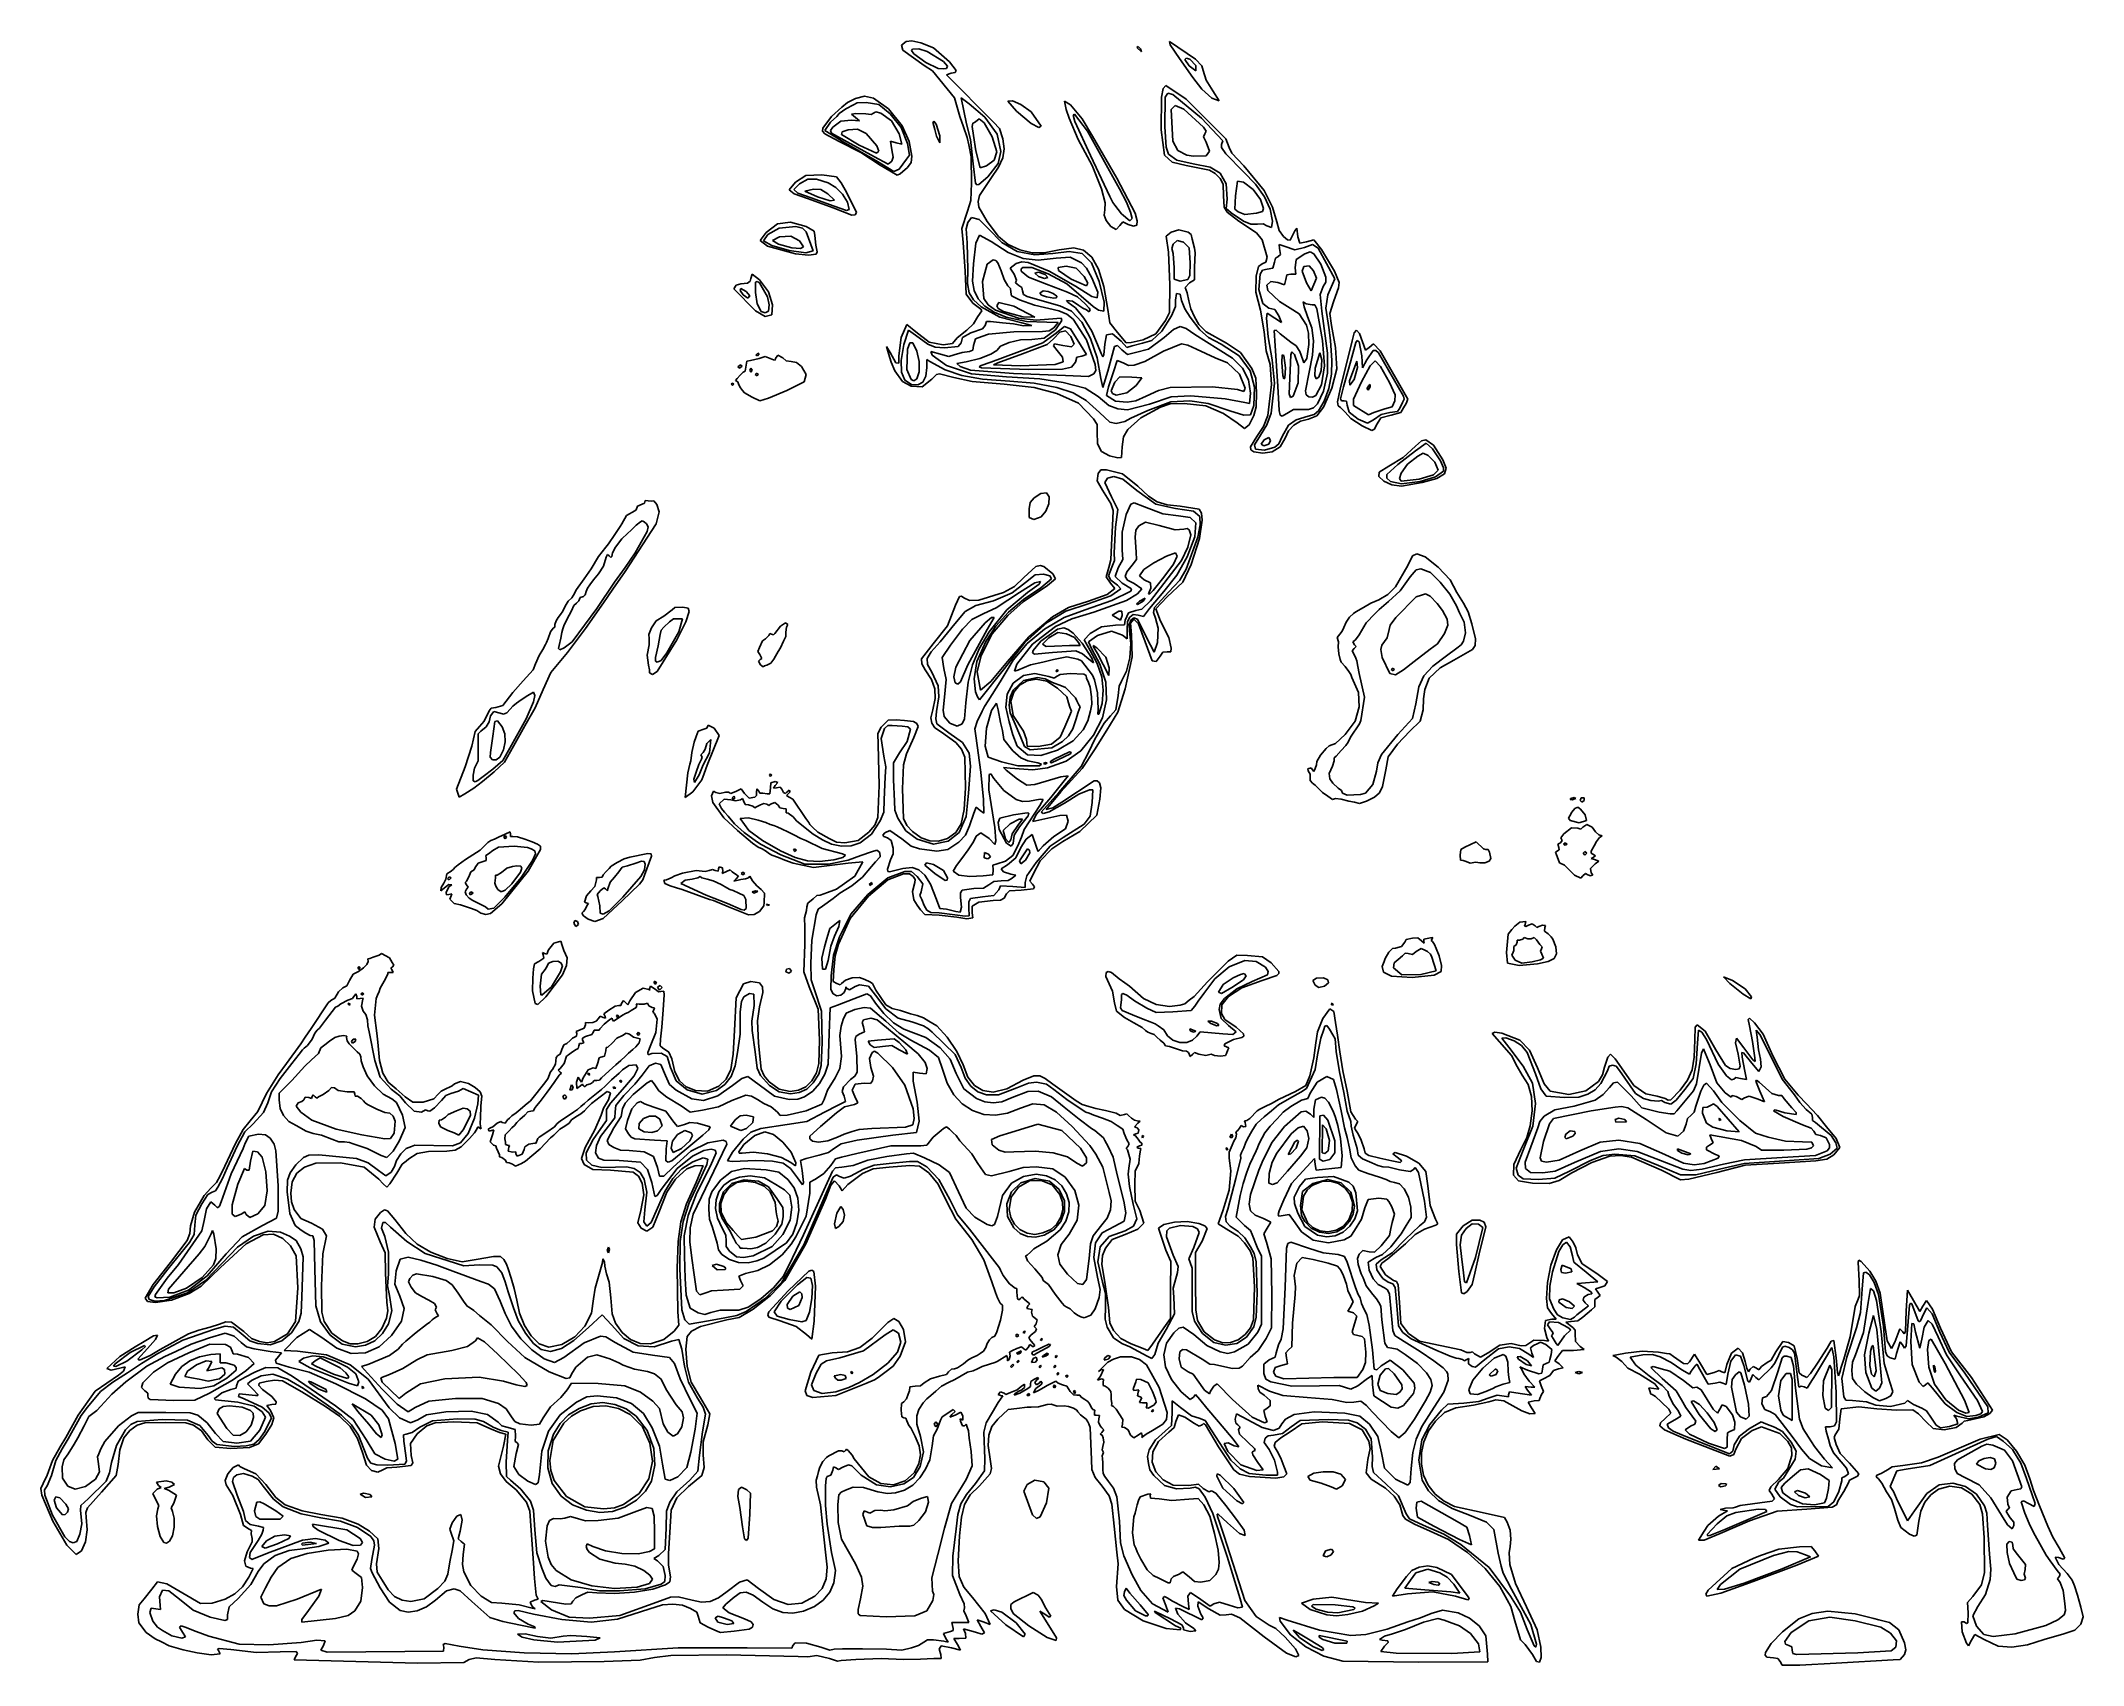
# Model space of a CAD drawing. Extents: x 7 to 148, y 2 to 114.
import ezdxf

# ---------------------------------------------------------------- set-up
doc = ezdxf.new("R2010")
doc.units = 0

msp = doc.modelspace()

# ---------------------------------------------------------------- linework, layer by layer
at = {"layer": 'Image'}
for p, q in [((66.915747, 114.109246), (66.576727, 113.865311)), ((67.303745, 114.165356), (66.915747, 114.109246)), ((67.929587, 114.038795), (67.303745, 114.165356)), ((68.795577, 113.684827), (67.929587, 114.038795)), ((86.840459, 112.903774), (85.053923, 114.130356)), ((85.053923, 114.130356), (85.095207, 113.889794)), ((66.576727, 113.865311), (66.685552, 113.525936)), ((66.685552, 113.525936), (68.156012, 112.478606)), ((67.265504, 113.49781), (67.343509, 113.588385)), ((67.444638, 113.273667), (67.265504, 113.49781)), ((67.343509, 113.588385), (67.772205, 113.604971)), ((68.253734, 112.682569), (67.444638, 113.273667)), ((67.772205, 113.604971), (68.348024, 113.440523)), ((69.11176, 112.265279), (68.253734, 112.682569)), ((68.348024, 113.440523), (69.490079, 112.745579)), ((69.898728, 112.71399), (68.795577, 113.684827)), ((69.490079, 112.745579), (69.748952, 112.413916)), ((70.355777, 112.114945), (69.898728, 112.71399)), ((82.8968, 113.785066), (82.803896, 113.713071)), ((82.803896, 113.713071), (83.117167, 113.399408)), ((83.061777, 113.615106), (82.8968, 113.785066)), ((83.117167, 113.399408), (83.061777, 113.615106)), ((83.061777, 113.615106), (83.061777, 113.615106)), ((85.095207, 113.889794), (85.746059, 112.940751)), ((85.746059, 112.940751), (86.649816, 111.646044)), ((86.105892, 112.870601), (86.207223, 112.970474)), ((86.408821, 112.452265), (86.105892, 112.870601)), ((86.207223, 112.970474), (86.439786, 112.900538)), ((86.439786, 112.900538), (86.869999, 112.473808)), ((87.274492, 112.436192), (86.840459, 112.903774)), ((68.156012, 112.478606), (68.73375, 112.1067)), ((68.73375, 112.1067), (70.2331, 110.231465)), ((69.497003, 112.234187), (69.11176, 112.265279)), ((69.11176, 112.265279), (69.11176, 112.265279)), ((69.687503, 112.267692), (69.497003, 112.234187)), ((69.680579, 111.832516), (70.019245, 111.929026)), ((72.914593, 108.565872), (69.680579, 111.832516)), ((69.748952, 112.413916), (69.687503, 112.267692)), ((70.019245, 111.929026), (70.286115, 111.974216)), ((70.286115, 111.974216), (70.355777, 112.114945)), ((86.869102, 112.089864), (86.408821, 112.452265)), ((86.408821, 112.452265), (86.408821, 112.452265)), ((86.649816, 111.646044), (87.278785, 110.834556)), ((86.869999, 112.473808), (86.869102, 112.089864)), ((87.37589, 112.115129), (87.274492, 112.436192)), ((87.57914, 111.447792), (87.37589, 112.115129)), ((88.040647, 110.725653), (87.57914, 111.447792)), ((62.868043, 109.922917), (62.474365, 109.596387)), ((62.755193, 109.481635), (63.277178, 109.761367)), ((63.415253, 110.198284), (62.868043, 109.922917)), ((63.277178, 109.761367), (63.529595, 109.906103)), ((64.030068, 110.355885), (63.415253, 110.198284)), ((63.529595, 109.906103), (64.162597, 109.916409)), ((64.665067, 110.228091), (64.030068, 110.355885)), ((64.162597, 109.916409), (65.01801, 109.785791)), ((65.68431, 109.482228), (64.665067, 110.228091)), ((65.01801, 109.785791), (65.813651, 109.143087)), ((70.2331, 110.231465), (70.613652, 108.965696)), ((71.06429, 108.457697), (70.700478, 110.235695)), ((70.700478, 110.235695), (70.795354, 110.170664)), ((70.795354, 110.170664), (71.24691, 109.835043)), ((71.24691, 109.835043), (72.317281, 108.905241)), ((74.226483, 110.037793), (73.913907, 110.00439)), ((73.913907, 110.00439), (74.512285, 109.314983)), ((74.813737, 109.782841), (74.226483, 110.037793)), ((75.509096, 109.269574), (74.813737, 109.782841)), ((78.238156, 109.765921), (77.815196, 110.014077)), ((77.815196, 110.014077), (77.939484, 109.431362)), ((79.041721, 108.795063), (78.238156, 109.765921)), ((84.492954, 110.29234), (84.480463, 108.033386)), ((84.606472, 110.881383), (84.492954, 110.29234)), ((84.788697, 111.08236), (84.606472, 110.881383)), ((84.719572, 108.244406), (84.746368, 110.282904)), ((84.746368, 110.282904), (84.939023, 110.559297)), ((86.190606, 110.151028), (84.788697, 111.08236)), ((84.939023, 110.559297), (85.285957, 110.477556)), ((85.285957, 110.477556), (87.254362, 108.848369)), ((88.932482, 107.405659), (86.190606, 110.151028)), ((87.278785, 110.834556), (87.960563, 110.222564)), ((87.960563, 110.222564), (88.476555, 110.029594)), ((88.476555, 110.029594), (88.040647, 110.725653)), ((88.476555, 110.029594), (88.476555, 110.029594)), ((61.756631, 108.961857), (61.177313, 108.162251)), ((61.316782, 107.992031), (61.689418, 108.56353)), ((61.689418, 108.56353), (62.144467, 108.965696)), ((62.474365, 109.596387), (61.756631, 108.961857)), ((62.418277, 108.626342), (61.85718, 108.214318)), ((62.144467, 108.965696), (62.297102, 109.172797)), ((62.297102, 109.172797), (62.755193, 109.481635)), ((63.144863, 108.69473), (62.418277, 108.626342)), ((63.694661, 108.659721), (63.144863, 108.69473)), ((63.435055, 109.167551), (63.150342, 109.114138)), ((63.150342, 109.114138), (63.4225, 108.88693)), ((63.4225, 108.88693), (63.694661, 108.659721)), ((64.13901, 109.140379), (63.435055, 109.167551)), ((64.498744, 109.100346), (64.13901, 109.140379)), ((64.66141, 109.194604), (64.498744, 109.100346)), ((64.809905, 109.284564), (64.66141, 109.194604)), ((65.154585, 109.180462), (64.809905, 109.284564)), ((65.909846, 108.667725), (65.154585, 109.180462)), ((66.631501, 108.320545), (65.68431, 109.482228)), ((65.813651, 109.143087), (66.566512, 108.191775)), ((66.415627, 107.755152), (65.909846, 108.667725)), ((68.818634, 108.637327), (68.751887, 108.560811)), ((68.751887, 108.560811), (68.876247, 108.063638)), ((68.965274, 108.416951), (68.818634, 108.637327)), ((69.221072, 107.633387), (68.965274, 108.416951)), ((70.613652, 108.965696), (70.868567, 108.248186)), ((71.345186, 107.361065), (71.06429, 108.457697)), ((71.493025, 108.48706), (71.460646, 108.267197)), ((71.62791, 108.542363), (71.493025, 108.48706)), ((71.797243, 108.669363), (71.62791, 108.542363)), ((71.934173, 108.783192), (71.797243, 108.669363)), ((72.284515, 108.521197), (71.934173, 108.783192)), ((72.827381, 107.549412), (72.284515, 108.521197)), ((72.317281, 108.905241), (73.172761, 107.744411)), ((73.329285, 108.138301), (72.914593, 108.565872)), ((74.512285, 109.314983), (75.515848, 108.481735)), ((76.199904, 108.289116), (75.509096, 109.269574)), ((75.515848, 108.481735), (76.047197, 108.191576)), ((77.939484, 109.431362), (78.146843, 108.845339)), ((78.146843, 108.845339), (78.763237, 107.379064)), ((78.411894, 109.036846), (78.507068, 109.11454)), ((78.537611, 108.607458), (78.411894, 109.036846)), ((78.507068, 109.11454), (79.392058, 107.954135)), ((79.617721, 106.268174), (78.537611, 108.607458)), ((79.73623, 107.611031), (79.041721, 108.795063)), ((85.450848, 109.710327), (85.157356, 109.431362)), ((85.157356, 109.431362), (85.27205, 107.252916)), ((86.033205, 109.456214), (85.450848, 109.710327)), ((87.400536, 108.210145), (86.033205, 109.456214)), ((87.254362, 108.848369), (88.730555, 107.27717)), ((61.177313, 108.162251), (61.156928, 107.950852)), ((61.156928, 107.950852), (61.304397, 107.751723)), ((61.304397, 107.751723), (62.29893, 107.226772)), ((62.61707, 107.184985), (61.316782, 107.992031)), ((61.85718, 108.214318), (61.696003, 107.997634)), ((61.696003, 107.997634), (61.755537, 107.809879)), ((61.755537, 107.809879), (62.852258, 107.199319)), ((62.29893, 107.226772), (63.797229, 106.480014)), ((62.452166, 107.705846), (62.490753, 107.891052)), ((63.66493, 106.972641), (62.452166, 107.705846)), ((62.490753, 107.891052), (62.903256, 108.033405)), ((64.942498, 105.851487), (62.61707, 107.184985)), ((62.852258, 107.199319), (64.727585, 106.182751)), ((62.903256, 108.033405), (63.56451, 108.071308)), ((63.56451, 108.071308), (64.164968, 107.779529)), ((64.875752, 106.430114), (63.66493, 106.972641)), ((63.66493, 106.972641), (63.66493, 106.972641)), ((64.164968, 107.779529), (64.898123, 106.93242)), ((64.898123, 106.93242), (65.015676, 106.573052)), ((65.924318, 106.654069), (65.827287, 107.257291)), ((65.827287, 107.257291), (66.20925, 107.145365)), ((66.20925, 107.145365), (66.601177, 107.043405)), ((66.601177, 107.043405), (66.415627, 107.755152)), ((66.566512, 108.191775), (67.008801, 107.101206)), ((67.114376, 107.239717), (66.631501, 108.320545)), ((67.008801, 107.101206), (67.134685, 106.291049)), ((67.309915, 106.217317), (67.114376, 107.239717)), ((68.876247, 108.063638), (69.003246, 107.595125)), ((69.003246, 107.595125), (69.23201, 107.134242)), ((69.221083, 107.633387), (69.221072, 107.633387)), ((69.23201, 107.134242), (69.221083, 107.633387)), ((70.868567, 108.248186), (71.11991, 107.517694)), ((71.11991, 107.517694), (71.236179, 107.007538)), ((71.236179, 107.007538), (71.378727, 106.181914)), ((71.534827, 105.703536), (71.345186, 107.361065)), ((71.460646, 108.267197), (71.543034, 107.644241)), ((71.543034, 107.644241), (71.704626, 106.581171)), ((73.151776, 106.526786), (72.827381, 107.549412)), ((73.172761, 107.744411), (73.441224, 106.552699)), ((73.563829, 107.41929), (73.329285, 108.138301)), ((73.659918, 106.732035), (73.563829, 107.41929)), ((76.047197, 108.191576), (76.199904, 108.289116)), ((76.199904, 108.289116), (76.199904, 108.289116)), ((78.763237, 107.379064), (79.733128, 105.571566)), ((79.392058, 107.954135), (81.596551, 103.980204)), ((81.418124, 104.717726), (79.73623, 107.611031)), ((84.480463, 108.033386), (84.705721, 106.284535)), ((84.816465, 106.840357), (84.719572, 108.244406)), ((85.27205, 107.252916), (85.625627, 106.621606)), ((87.388344, 107.560699), (87.486078, 107.761799)), ((87.567255, 107.179733), (87.388344, 107.560699)), ((87.583416, 107.944304), (87.400536, 108.210145)), ((87.486078, 107.761799), (87.583416, 107.944304)), ((87.794771, 106.55753), (87.567255, 107.179733)), ((88.632342, 107.028136), (88.624635, 106.809226)), ((88.730555, 107.27717), (88.632342, 107.028136)), ((89.153888, 106.830566), (88.932482, 107.405659)), ((63.797229, 106.480014), (65.11431, 105.612353)), ((64.727585, 106.182751), (65.678131, 105.665375)), ((65.015676, 106.573052), (64.875752, 106.430114)), ((66.062385, 105.155701), (64.942498, 105.851487)), ((64.942498, 105.851487), (64.942498, 105.851487)), ((65.11431, 105.612353), (66.278317, 104.907067)), ((65.678131, 105.665375), (65.922466, 105.87806)), ((65.922466, 105.878059), (66.02061, 106.145072)), ((65.922466, 105.87806), (65.922466, 105.878059)), ((66.02061, 106.145072), (65.924318, 106.654069)), ((66.675707, 105.667306), (66.435741, 105.323695)), ((66.936758, 106.005348), (66.675707, 105.667306)), ((67.134685, 106.291049), (66.936758, 106.005348)), ((66.992416, 105.432695), (67.256923, 105.793092)), ((67.256923, 105.793092), (67.309915, 106.217317)), ((71.378727, 106.181914), (71.411603, 104.351368)), ((71.674794, 104.370037), (71.534827, 105.703536)), ((71.704626, 106.581171), (72.001332, 105.409769)), ((72.001332, 105.409769), (72.432242, 105.567524)), ((72.432242, 105.567524), (72.963449, 105.946132)), ((72.432242, 105.567524), (72.432242, 105.567524)), ((73.256519, 105.710874), (72.529664, 104.795868)), ((72.963449, 105.946132), (73.151776, 106.526786)), ((73.441224, 106.552699), (73.256519, 105.710874)), ((73.271764, 105.45968), (73.571948, 106.109593)), ((73.571948, 106.109593), (73.659918, 106.732035)), ((80.934384, 103.447976), (79.617721, 106.268174)), ((79.733128, 105.571566), (80.360392, 103.973174)), ((84.705721, 106.284535), (85.240863, 105.818248)), ((84.972111, 106.363379), (84.816465, 106.840357)), ((85.555731, 105.943856), (84.972111, 106.363379)), ((85.240863, 105.818248), (86.206356, 105.570636)), ((86.69067, 105.703348), (85.555731, 105.943856)), ((85.625627, 106.621606), (86.252238, 106.297238)), ((86.206356, 105.570636), (87.794648, 105.265842)), ((86.252238, 106.297238), (86.698547, 106.218216)), ((87.862224, 105.46998), (86.69067, 105.703348)), ((86.698547, 106.218216), (87.582034, 106.25427)), ((87.582034, 106.25427), (87.582045, 106.254271)), ((87.582045, 106.254271), (87.794771, 106.55753)), ((88.624635, 106.809226), (88.935813, 106.373119)), ((88.935813, 106.373119), (90.144545, 105.14499)), ((89.349691, 106.432119), (89.153888, 106.830566)), ((90.176628, 105.55143), (89.349691, 106.432119)), ((91.566152, 103.868912), (90.176628, 105.55143)), ((59.288682, 104.436579), (58.843259, 103.899519)), ((59.181925, 103.916039), (59.550186, 104.318257)), ((59.986406, 104.888522), (59.288682, 104.436579)), ((59.550186, 104.318257), (60.145613, 104.64495)), ((61.100477, 104.947319), (59.986406, 104.888522)), ((60.145613, 104.64495), (60.727933, 104.629186)), ((60.727933, 104.629186), (61.526583, 104.383698)), ((62.099768, 104.806676), (61.100477, 104.947319)), ((61.526583, 104.383698), (62.065853, 104.062545)), ((62.439172, 104.378922), (62.099768, 104.806676)), ((62.809771, 103.732549), (62.439172, 104.378922)), ((66.435741, 105.323695), (66.062385, 105.155701)), ((66.278317, 104.907067), (66.489983, 104.994996)), ((66.489983, 104.994996), (66.992416, 105.432695)), ((66.489983, 104.994996), (66.489983, 104.994996)), ((71.411603, 104.351368), (71.370719, 103.166219)), ((71.76971, 104.246668), (71.674794, 104.370037)), ((71.674794, 104.370037), (71.674794, 104.370037)), ((71.925841, 104.267557), (71.76971, 104.246668)), ((72.529664, 104.795868), (71.925841, 104.267557)), ((71.961651, 103.510831), (72.731213, 104.690008)), ((72.731213, 104.690008), (73.271764, 105.45968)), ((82.69013, 102.288933), (81.418124, 104.717726)), ((87.794648, 105.265842), (88.205249, 105.033123)), ((88.542376, 105.047886), (87.862224, 105.46998)), ((88.205249, 105.033123), (88.530247, 104.681801)), ((88.530247, 104.681801), (88.738017, 104.283997)), ((88.954899, 104.326134), (88.542376, 105.047886)), ((88.738017, 104.283997), (88.772888, 103.495384)), ((89.018866, 103.272116), (88.954899, 104.326134)), ((89.730142, 104.495823), (89.602417, 103.489513)), ((90.156101, 104.42029), (89.730142, 104.495823)), ((90.144545, 105.14499), (90.973026, 104.292059)), ((90.80198, 103.916129), (90.156101, 104.42029)), ((90.973026, 104.292059), (91.586005, 103.4316)), ((58.843259, 103.899519), (59.194941, 103.635681)), ((59.455536, 103.671488), (59.181925, 103.916039)), ((59.194941, 103.635681), (60.113258, 103.30222)), ((60.375338, 103.343228), (59.455536, 103.671488)), ((60.532272, 103.953663), (59.938817, 103.80471)), ((59.938817, 103.80471), (60.810876, 103.411789)), ((60.113258, 103.30222), (61.891255, 102.660223)), ((61.941669, 102.786863), (60.375338, 103.343228)), ((61.028505, 103.934362), (60.532272, 103.953663)), ((60.810876, 103.411789), (61.683604, 103.149834)), ((61.504157, 103.621387), (61.028505, 103.934362)), ((61.975922, 103.18832), (61.504157, 103.621387)), ((61.683604, 103.149834), (61.975922, 103.18832)), ((62.808909, 102.47299), (61.941669, 102.786863)), ((61.941669, 102.786863), (61.941669, 102.786863)), ((61.975922, 103.18832), (61.975922, 103.18832)), ((62.065853, 104.062545), (62.534209, 103.594663)), ((62.534209, 103.594663), (62.864968, 103.063425)), ((63.499092, 102.349597), (62.809771, 103.732549)), ((62.864968, 103.063425), (62.991447, 102.552204)), ((71.370719, 103.166219), (71.136764, 102.433089)), ((71.863461, 103.098349), (71.961651, 103.510831)), ((71.919679, 102.714722), (71.863461, 103.098349)), ((72.479338, 101.715093), (71.919679, 102.714722)), ((80.360392, 103.973174), (80.627737, 103.019448)), ((80.627737, 103.019448), (80.594453, 102.531315)), ((81.157229, 103.035444), (80.934384, 103.447976)), ((81.279898, 102.837853), (81.157229, 103.035444)), ((81.743664, 102.255554), (81.279898, 102.837853)), ((81.596551, 103.980204), (82.083606, 103.048871)), ((82.083606, 103.048871), (82.364492, 102.369748)), ((88.772888, 103.495384), (88.806523, 102.709634)), ((88.806523, 102.709634), (89.02252, 102.366829)), ((88.962732, 102.616196), (89.018866, 103.272116)), ((89.602417, 103.489513), (89.553485, 102.561999)), ((91.323565, 103.22719), (90.80198, 103.916129)), ((91.522691, 102.611479), (91.323565, 103.22719)), ((92.135828, 102.69856), (91.566152, 103.868912)), ((91.586005, 103.4316), (91.976501, 102.57555)), ((58.039387, 101.551919), (57.257507, 100.970014)), ((58.937236, 101.667975), (58.039387, 101.551919)), ((58.170697, 101.262822), (59.301262, 101.385231)), ((60.015425, 101.387129), (58.937236, 101.667975)), ((59.301262, 101.385231), (59.762303, 101.252416)), ((60.570178, 101.054499), (60.015425, 101.387129)), ((61.891255, 102.660223), (63.161254, 102.169606)), ((62.991447, 102.552204), (62.808909, 102.47299)), ((63.161254, 102.169606), (63.401942, 102.180172)), ((63.401942, 102.180172), (63.499092, 102.349597)), ((63.499092, 102.349597), (63.499092, 102.349597)), ((71.136764, 102.433089), (70.744996, 101.235942)), ((71.043018, 101.215673), (71.145935, 101.643576)), ((71.145935, 101.643576), (71.419307, 101.993593)), ((71.419307, 101.993593), (71.940808, 101.871012)), ((71.940808, 101.871012), (72.582427, 101.219621)), ((73.264229, 100.684783), (72.479338, 101.715093)), ((80.594453, 102.531315), (80.541879, 102.150204)), ((80.541879, 102.150204), (80.676468, 101.790136)), ((80.676468, 101.790136), (81.000648, 101.38285)), ((81.000648, 101.38285), (81.364564, 101.179)), ((81.364564, 101.179), (81.624236, 101.439233)), ((81.624236, 101.439233), (81.841578, 101.70362)), ((81.624236, 101.439233), (81.624236, 101.439233)), ((82.327273, 101.769038), (81.743664, 102.255554)), ((81.743664, 102.255554), (81.743664, 102.255554)), ((81.841578, 101.70362), (82.190838, 101.525442)), ((82.190838, 101.525442), (82.57931, 101.393658)), ((82.488457, 101.922966), (82.327273, 101.769038)), ((82.364492, 102.369748), (82.488457, 101.922966)), ((82.57931, 101.393658), (82.793821, 101.479739)), ((82.831664, 101.779545), (82.69013, 102.288933)), ((82.793821, 101.479739), (82.831664, 101.779545)), ((89.291143, 102.314857), (88.962732, 102.616196)), ((89.02252, 102.366829), (89.826852, 101.755719)), ((90.148998, 101.752518), (89.291143, 102.314857)), ((89.553485, 102.561999), (89.788437, 102.377185)), ((89.788437, 102.377185), (90.247058, 102.202353)), ((89.826852, 101.755719), (91.047843, 100.941319)), ((90.661625, 101.546712), (90.148998, 101.752518)), ((90.247058, 102.202353), (91.03262, 102.293979)), ((91.112694, 101.54295), (90.661625, 101.546712)), ((91.03262, 102.293979), (91.445216, 102.413946)), ((91.03262, 102.293979), (91.03262, 102.293979)), ((91.504762, 101.552019), (91.112694, 101.54295)), ((91.445216, 102.413946), (91.522691, 102.611479)), ((91.761734, 101.425427), (91.504762, 101.552019)), ((92.074792, 101.310983), (91.761734, 101.425427)), ((91.761734, 101.425427), (91.761734, 101.425427)), ((91.976501, 102.57555), (92.137537, 101.735846)), ((92.137537, 101.735846), (92.074792, 101.310983)), ((92.451769, 101.707912), (92.135828, 102.69856)), ((92.613673, 101.094512), (92.451769, 101.707912)), ((57.257507, 100.970014), (56.861874, 100.412615)), ((56.861874, 100.412615), (57.361954, 100.029619)), ((57.086902, 100.395435), (57.374951, 100.818344)), ((57.648301, 100.072901), (57.086902, 100.395435)), ((57.361954, 100.029619), (59.288195, 99.495733)), ((57.374951, 100.818344), (58.170697, 101.262822)), ((58.843259, 99.733789), (57.648301, 100.072901)), ((58.178113, 100.663262), (57.700261, 100.419956)), ((57.700261, 100.419956), (58.119636, 100.157203)), ((58.119636, 100.157203), (59.03777, 99.913523)), ((58.967158, 100.716874), (58.178113, 100.663262)), ((59.559659, 100.388507), (58.967158, 100.716874)), ((59.03777, 99.913523), (59.628031, 99.855903)), ((59.838867, 99.970932), (59.559659, 100.388507)), ((59.628031, 99.855903), (59.838867, 99.970932)), ((59.762303, 101.252416), (60.031729, 101.007039)), ((59.838867, 99.970932), (59.838867, 99.970932)), ((60.031729, 101.007039), (60.50887, 99.702262)), ((60.622175, 100.750854), (60.570178, 101.054499)), ((60.691983, 100.093249), (60.622175, 100.750854)), ((60.786311, 99.637074), (60.691983, 100.093249)), ((70.744996, 101.235942), (70.830666, 100.270271)), ((70.830666, 100.270271), (70.97109, 98.299519)), ((71.110229, 100.245818), (71.043018, 101.215673)), ((71.158283, 98.389959), (71.110229, 100.245818)), ((71.702605, 100.239401), (71.538835, 98.816795)), ((71.961562, 100.792275), (71.702605, 100.239401)), ((72.753366, 100.350302), (71.961562, 100.792275)), ((72.582427, 101.219621), (73.507767, 100.274145)), ((73.942625, 99.580713), (72.753366, 100.350302)), ((73.943719, 100.143394), (73.264229, 100.684783)), ((73.507767, 100.274145), (74.563797, 99.648469)), ((74.74136, 99.760563), (73.943719, 100.143394)), ((78.464625, 99.912371), (77.459139, 99.773651)), ((79.131925, 99.752987), (78.464625, 99.912371)), ((85.163254, 100.995676), (84.82423, 100.721062)), ((84.82423, 100.721062), (84.971021, 99.610017)), ((85.690413, 101.159792), (85.163254, 100.995676)), ((85.201986, 99.870355), (85.296098, 100.149997)), ((85.296098, 100.149997), (85.572267, 100.403351)), ((85.572267, 100.403351), (86.010332, 100.292956)), ((86.328768, 100.994353), (85.690413, 101.159792)), ((86.010332, 100.292956), (86.403951, 99.911077)), ((86.534352, 100.8272), (86.328768, 100.994353)), ((86.403951, 99.911077), (86.48093, 98.875344)), ((86.62185, 100.498127), (86.534352, 100.8272)), ((86.770622, 99.878103), (86.62185, 100.498127)), ((91.047843, 100.941319), (91.426552, 100.470211)), ((91.426552, 100.470211), (91.77943, 99.258189)), ((92.622846, 99.87028), (92.599924, 100.137908)), ((92.599924, 100.137908), (92.943663, 100.015134)), ((92.908072, 100.68954), (92.613673, 101.094512)), ((93.172564, 100.461247), (92.908072, 100.68954)), ((92.943663, 100.015134), (93.686702, 99.77047)), ((93.371106, 100.439377), (93.172564, 100.461247)), ((93.683578, 101.070539), (93.371106, 100.439377)), ((93.816253, 101.261039), (93.683578, 101.070539)), ((93.686702, 99.77047), (94.342022, 99.94214)), ((93.901253, 100.662383), (93.816253, 101.261039)), ((94.02798, 100.228516), (93.901253, 100.662383)), ((94.491961, 100.321828), (94.02798, 100.228516)), ((94.342022, 99.94214), (94.901012, 100.147112)), ((94.994219, 100.457233), (94.491961, 100.321828)), ((94.901012, 100.147112), (95.279135, 99.885215)), ((95.525589, 99.801921), (94.994219, 100.457233)), ((60.001757, 99.574426), (58.843259, 99.733789)), ((58.843259, 99.733789), (58.843259, 99.733789)), ((59.288195, 99.495733), (60.175734, 99.40441)), ((60.50887, 99.702262), (60.001757, 99.574426)), ((60.175734, 99.40441), (60.705045, 99.480713)), ((60.705045, 99.480713), (60.705053, 99.480713)), ((60.705053, 99.480713), (60.786311, 99.637074)), ((71.538835, 98.816795), (71.484654, 97.6032)), ((72.166858, 97.592893), (72.488815, 98.784534)), ((72.488815, 98.784534), (72.90057, 99.072751)), ((72.90057, 99.072751), (73.097576, 99.039559)), ((73.097576, 99.039559), (73.215109, 98.878636)), ((73.215109, 98.878636), (73.461182, 98.323824)), ((74.968426, 99.162662), (73.942625, 99.580713)), ((74.08324, 98.517083), (74.478516, 98.820748)), ((74.349826, 98.084643), (74.08324, 98.517083)), ((74.478516, 98.820748), (74.879692, 98.949804)), ((74.563797, 99.648469), (75.776288, 99.418126)), ((75.58727, 99.561049), (74.74136, 99.760563)), ((74.955819, 98.549657), (74.826221, 98.455182)), ((74.879692, 98.949804), (75.304015, 98.899133)), ((75.570498, 98.543502), (74.955819, 98.549657)), ((76.007118, 99.050895), (74.968426, 99.162662)), ((75.304015, 98.899133), (76.766796, 98.298065)), ((76.682076, 98.127286), (75.570498, 98.543502)), ((76.41157, 99.569613), (75.58727, 99.561049)), ((75.776288, 99.418126), (77.016468, 99.516778)), ((77.235048, 99.200154), (76.007118, 99.050895)), ((77.459139, 99.773651), (76.41157, 99.569613)), ((77.016468, 99.516778), (78.140215, 99.64943)), ((78.21072, 99.263734), (77.235048, 99.200154)), ((77.380129, 98.56078), (77.929147, 98.636376)), ((77.396383, 98.337611), (77.380129, 98.56078)), ((77.929147, 98.636376), (78.619937, 98.501768)), ((78.140215, 99.64943), (79.023449, 99.520959)), ((78.97616, 98.88383), (78.21072, 99.263734)), ((78.619937, 98.501768), (79.172346, 97.933027)), ((79.339405, 98.513039), (78.97616, 98.88383)), ((79.023449, 99.520959), (79.679754, 98.883552)), ((79.690682, 99.272931), (79.131925, 99.752987)), ((79.707259, 97.843968), (79.339405, 98.513039)), ((79.679754, 98.883552), (80.212641, 97.579986)), ((80.151696, 98.44236), (79.690682, 99.272931)), ((84.971021, 99.610017), (85.068938, 97.364343)), ((85.298215, 99.522345), (85.201986, 99.870355)), ((85.379243, 98.522248), (85.298215, 99.522345)), ((85.372391, 97.752901), (85.379243, 98.522248)), ((86.48093, 98.875344), (86.459877, 97.999538)), ((86.769111, 98.587319), (86.819107, 99.557273)), ((86.769111, 97.69826), (86.769111, 98.587319)), ((86.819107, 99.557273), (86.770622, 99.878103)), ((91.189144, 98.623754), (91.017282, 97.952992)), ((91.426023, 98.805709), (91.189144, 98.623754)), ((91.691002, 98.923373), (91.426023, 98.805709)), ((91.77943, 99.258189), (91.691002, 98.923373)), ((91.766176, 98.43166), (92.162059, 98.507312)), ((92.162059, 98.507312), (92.281066, 98.913122)), ((92.281066, 98.913122), (92.357014, 99.206086)), ((92.357014, 99.206086), (92.519383, 99.298439)), ((92.519383, 99.298439), (92.702659, 99.458033)), ((92.702659, 99.458033), (92.622846, 99.87028)), ((93.78567, 99.11287), (93.698786, 98.535972)), ((93.698786, 98.535972), (93.745271, 98.085927)), ((94.379989, 99.500102), (93.78567, 99.11287)), ((94.178634, 98.307357), (94.312724, 98.633259)), ((94.312724, 98.633259), (94.661831, 98.677243)), ((94.742363, 99.626662), (94.379989, 99.500102)), ((94.661831, 98.677243), (94.980408, 98.318997)), ((94.985284, 99.505314), (94.742363, 99.626662)), ((95.484529, 98.793396), (94.985284, 99.505314)), ((95.279135, 99.885215), (96.435212, 97.779881)), ((95.816863, 97.893302), (95.484529, 98.793396)), ((96.422022, 98.290486), (95.525589, 99.801921)), ((55.198782, 97.342455), (55.033264, 97.092219)), ((55.033264, 97.092219), (56.540062, 95.566123)), ((55.520007, 97.426292), (55.198782, 97.342455)), ((55.471191, 96.975251), (55.510103, 97.112378)), ((55.510103, 97.112378), (55.885214, 96.907088)), ((55.972309, 97.479873), (55.520007, 97.426292)), ((56.166268, 97.602044), (55.972309, 97.479873)), ((56.218596, 97.803275), (56.166268, 97.602044)), ((56.309999, 98.090208), (56.218596, 97.803275)), ((56.811366, 97.713009), (56.309999, 98.090208)), ((56.520824, 96.829059), (56.537589, 97.538429)), ((56.537589, 97.538429), (56.640788, 97.600645)), ((56.640788, 97.600645), (56.816503, 97.488633)), ((57.425444, 96.887085), (56.811366, 97.713009)), ((56.816503, 97.488633), (57.353857, 96.537611)), ((70.97109, 98.299519), (71.039033, 96.719898)), ((71.127493, 97.459739), (71.158283, 98.389959)), ((71.240667, 96.811554), (71.127493, 97.459739)), ((71.484654, 97.6032), (71.586381, 96.966886)), ((72.252482, 96.411151), (72.166858, 97.592893)), ((73.461182, 98.323824), (73.659907, 97.716479)), ((73.659907, 97.716479), (73.911621, 97.296781)), ((73.911621, 97.296781), (74.107026, 97.098631)), ((74.107026, 97.098631), (74.113196, 96.859987)), ((74.519159, 97.683763), (74.349826, 98.084643)), ((74.438112, 97.50158), (74.519159, 97.683763)), ((74.675906, 97.324044), (74.438112, 97.50158)), ((74.876895, 97.16665), (74.675906, 97.324044)), ((74.826221, 98.455182), (74.84167, 98.304388)), ((74.84167, 98.304388), (75.332164, 97.887745)), ((74.929906, 96.936549), (74.876895, 97.16665)), ((75.332164, 97.887745), (76.567029, 97.411748)), ((75.784001, 98.160153), (76.024327, 98.228667)), ((76.030571, 97.938009), (75.784001, 98.160153)), ((76.024327, 98.228667), (76.477125, 98.070805)), ((76.442598, 97.796761), (76.030568, 97.938009)), ((76.030568, 97.938009), (76.030571, 97.938009)), ((76.663337, 97.87077), (76.442598, 97.796761)), ((76.477125, 98.070805), (76.663337, 97.87077)), ((76.567029, 97.411748), (78.0342, 96.866382)), ((77.986419, 97.427427), (76.682076, 98.127286)), ((76.766796, 98.298065), (78.583363, 97.259824)), ((78.265988, 97.753071), (77.396383, 98.337611)), ((79.785723, 95.861662), (77.986419, 97.427427)), ((79.337139, 97.296601), (78.265988, 97.753071)), ((78.265988, 97.753071), (78.265988, 97.753071)), ((78.583363, 97.259824), (79.700996, 96.554094)), ((79.172346, 97.933027), (79.421383, 97.480614)), ((79.421383, 97.480614), (79.337139, 97.296601)), ((80.10862, 96.849219), (79.707259, 97.843968)), ((80.523035, 97.241586), (80.151696, 98.44236)), ((80.212641, 97.579986), (80.557227, 96.174373)), ((80.812766, 95.650919), (80.523035, 97.241586)), ((85.068938, 97.364343), (85.04756, 95.457334)), ((85.782327, 97.619622), (85.372295, 97.752912)), ((85.372295, 97.752912), (85.372391, 97.752901)), ((86.320283, 97.737698), (85.782327, 97.619622)), ((86.124464, 97.171469), (86.437501, 97.488924)), ((86.274539, 96.797685), (86.124464, 97.171469)), ((86.459877, 97.999538), (86.320283, 97.737698)), ((86.437501, 97.488924), (86.769111, 97.69826)), ((91.017282, 97.952992), (91.003985, 96.852424)), ((91.213476, 97.044519), (91.293502, 98.086051)), ((91.293502, 98.086051), (91.448978, 98.376011)), ((91.448978, 98.376011), (91.766176, 98.43166)), ((92.037434, 97.591001), (91.744232, 97.342488)), ((91.744232, 97.342488), (91.831362, 96.967145)), ((92.515335, 97.511022), (92.037434, 97.591001)), ((92.980181, 97.365843), (92.515335, 97.511022)), ((93.064848, 97.726094), (92.980181, 97.365843)), ((93.129489, 98.039797), (93.064848, 97.726094)), ((93.418077, 98.085927), (93.129489, 98.039797)), ((93.745271, 98.085927), (93.418077, 98.085927)), ((94.48405, 97.488273), (94.178634, 98.307357)), ((94.81231, 96.943044), (94.48405, 97.488273)), ((94.48405, 97.488273), (94.48405, 97.488273)), ((95.165213, 97.817081), (94.81231, 96.943044)), ((94.980408, 98.318997), (95.165213, 97.817081)), ((95.428763, 96.702328), (95.641862, 97.246138)), ((95.641862, 97.246138), (95.813937, 97.5499)), ((95.813937, 97.5499), (95.816863, 97.893302)), ((96.435212, 97.779881), (95.959534, 96.682851)), ((96.748443, 97.527305), (96.422022, 98.290486)), ((96.604545, 96.896951), (96.689212, 97.154711)), ((96.689212, 97.154711), (96.748443, 97.527305)), ((55.684104, 96.672511), (55.471191, 96.975251)), ((56.0081, 96.444678), (55.684104, 96.672511)), ((55.684104, 96.672511), (55.684104, 96.672511)), ((55.885214, 96.907088), (56.133929, 96.597473)), ((56.133929, 96.597473), (56.0081, 96.444678)), ((56.655194, 96.045144), (56.520824, 96.829059)), ((56.916875, 95.52488), (56.655194, 96.045144)), ((57.353857, 96.537611), (57.472819, 95.98544)), ((57.708813, 95.975593), (57.425444, 96.887085)), ((57.472819, 95.98544), (57.437202, 95.55297)), ((57.659433, 95.293859), (57.708813, 95.975593)), ((71.039033, 96.719898), (71.512931, 96.096294)), ((71.544671, 96.317031), (71.240667, 96.811554)), ((71.512931, 96.096294), (72.047615, 95.673046)), ((72.086371, 95.847795), (71.544671, 96.317031)), ((71.586381, 96.966886), (71.860464, 96.400566)), ((71.860464, 96.400566), (72.329168, 95.897908)), ((72.047615, 95.673046), (72.115539, 95.564535)), ((73.361229, 95.141058), (72.086371, 95.847795)), ((72.552255, 95.977494), (72.252482, 96.411151)), ((72.329168, 95.897908), (72.97661, 95.472123)), ((73.052802, 95.60872), (72.552255, 95.977494)), ((73.286358, 96.153288), (73.151908, 95.925019)), ((73.151908, 95.925019), (73.255532, 95.739683)), ((73.255532, 95.739683), (73.624024, 95.532203)), ((74.33724, 95.886244), (73.286358, 96.153288)), ((74.113196, 96.859987), (74.15796, 96.60345)), ((74.15796, 96.60345), (74.706934, 96.315869)), ((75.776256, 95.14388), (74.33724, 95.886244)), ((74.706934, 96.315869), (75.75419, 95.967006)), ((74.987313, 96.703957), (74.929906, 96.936549)), ((75.239224, 96.551163), (74.987313, 96.703957)), ((76.107057, 96.294303), (75.239224, 96.551163)), ((75.75419, 95.967006), (77.423375, 95.564083)), ((77.497271, 95.91219), (76.107057, 96.294303)), ((76.338744, 96.947548), (76.124477, 96.785992)), ((76.124477, 96.785992), (76.221071, 96.655609)), ((76.221071, 96.655609), (76.580904, 96.540272)), ((76.698577, 96.910837), (76.338744, 96.947548)), ((76.580904, 96.540272), (77.073943, 96.444052)), ((77.045704, 96.760265), (76.698577, 96.910837)), ((77.284745, 96.583212), (77.045704, 96.760265)), ((77.073943, 96.444052), (77.256679, 96.468154)), ((77.256679, 96.468154), (77.284745, 96.583212)), ((77.284745, 96.583212), (77.284745, 96.583212)), ((78.306786, 95.553486), (77.497271, 95.91219)), ((78.362988, 96.226347), (77.958246, 96.279904)), ((77.958246, 96.279904), (78.075223, 96.137601)), ((78.0342, 96.866382), (78.70682, 96.531774)), ((78.075223, 96.137601), (78.574382, 95.78033)), ((78.801422, 95.92535), (78.362988, 96.226347)), ((78.574382, 95.78033), (79.154382, 95.072346)), ((78.70682, 96.531774), (79.242892, 96.062155)), ((79.073011, 95.757702), (78.801422, 95.92535)), ((79.332577, 95.630702), (79.073011, 95.757702)), ((79.242892, 96.062155), (79.508816, 95.757702)), ((79.508816, 95.757702), (79.586577, 95.630702)), ((79.700996, 96.554094), (80.057376, 96.467636)), ((80.151302, 95.621842), (79.785723, 95.861662)), ((80.057376, 96.467636), (80.10862, 96.849219)), ((80.557227, 96.174373), (80.532287, 95.55492)), ((85.184153, 95.232968), (85.452293, 95.87474)), ((85.452293, 95.87474), (85.46826, 96.296152)), ((85.46826, 96.296152), (85.537168, 96.758429)), ((85.537168, 96.758429), (85.7782, 96.71976)), ((85.7782, 96.71976), (85.874932, 96.279396)), ((85.874932, 96.279396), (86.104674, 95.715369)), ((86.104674, 95.715369), (86.476985, 95.138861)), ((86.391644, 96.260965), (86.274539, 96.797685)), ((86.507576, 95.700012), (86.391644, 96.260965)), ((86.77707, 95.146809), (86.507576, 95.700012)), ((91.003985, 96.852424), (91.308924, 95.611009)), ((91.481903, 96.081676), (91.213476, 97.044519)), ((91.899828, 95.757721), (91.481903, 96.081676)), ((91.831362, 96.967145), (92.627859, 96.222384)), ((92.302624, 95.652699), (91.899828, 95.757721)), ((92.627859, 96.222384), (93.367941, 95.761348)), ((93.367941, 95.761348), (93.973663, 95.373346)), ((94.328665, 95.83936), (94.24987, 96.190052)), ((94.24987, 96.190052), (94.453173, 96.056842)), ((94.563811, 95.178691), (94.328665, 95.83936)), ((94.453173, 96.056842), (94.867245, 95.976531)), ((94.867245, 95.976531), (95.059197, 95.974545)), ((95.059197, 95.974545), (95.202353, 95.707932)), ((95.202353, 95.707932), (95.595002, 93.531927)), ((95.542903, 95.545932), (95.428763, 96.702328)), ((95.959534, 96.682851), (95.828658, 95.74553)), ((95.828658, 95.74553), (96.025352, 94.421225)), ((96.08927, 95.385616), (96.343489, 96.193499)), ((96.343489, 96.193499), (96.604545, 96.896951)), ((56.540062, 95.566123), (57.198977, 95.171084)), ((57.198901, 95.422932), (56.916875, 95.52488)), ((56.916875, 95.52488), (56.916875, 95.52488)), ((57.437202, 95.55297), (57.198901, 95.422932)), ((57.198977, 95.171084), (57.659433, 95.293859)), ((57.659433, 95.293859), (57.659433, 95.293859)), ((66.95589, 94.637817), (66.576316, 93.721088)), ((67.582102, 94.127725), (66.95589, 94.637817)), ((71.543243, 94.672838), (71.090748, 94.248507)), ((71.35606, 94.05739), (72.178253, 94.335338)), ((71.839576, 95.187994), (71.543243, 94.672838)), ((72.115539, 95.564535), (71.839576, 95.187994)), ((72.178253, 94.335338), (72.350028, 94.550939)), ((72.350028, 94.550939), (72.454579, 94.839274)), ((72.454579, 94.839274), (72.71393, 94.834225)), ((72.71393, 94.834225), (73.552751, 94.741714)), ((72.97661, 95.472123), (73.786907, 95.136421)), ((74.656912, 95.065434), (73.052802, 95.60872)), ((74.86884, 94.73648), (73.361229, 95.141058)), ((73.552751, 94.741714), (74.29915, 94.667123)), ((73.624024, 95.532203), (74.939569, 95.162195)), ((73.786907, 95.136421), (75.1984, 94.834103)), ((74.29915, 94.667123), (75.002725, 94.534419)), ((75.868829, 94.935534), (74.656912, 95.065434)), ((75.576033, 94.554389), (74.86884, 94.73648)), ((74.939569, 95.162195), (75.776256, 95.14388)), ((75.002725, 94.534419), (75.576033, 94.554389)), ((75.1984, 94.834103), (76.60207, 94.780041)), ((75.776256, 95.14388), (75.776256, 95.14388)), ((77.279403, 95.046701), (75.868829, 94.935534)), ((76.60207, 94.780041), (77.385236, 94.755594)), ((77.082728, 94.408982), (76.749761, 94.18966)), ((77.385236, 94.755594), (77.082728, 94.408982)), ((77.826708, 94.493262), (77.166569, 93.97667)), ((77.197386, 94.259771), (77.639236, 94.895881)), ((77.585803, 95.060486), (77.279403, 95.046701)), ((77.423375, 95.564083), (77.970388, 95.334178)), ((77.639236, 94.895881), (77.585803, 95.060486)), ((78.230872, 94.340963), (77.826708, 94.493262)), ((77.970388, 95.334178), (78.402915, 94.985961)), ((79.332567, 92.561746), (78.230872, 94.340963)), ((79.007816, 94.791963), (78.306786, 95.553486)), ((78.402915, 94.985961), (79.324319, 93.572704)), ((79.615822, 93.67323), (79.007816, 94.791963)), ((79.154382, 95.072346), (79.700074, 94.177599)), ((79.512277, 95.503702), (79.332577, 95.630702)), ((79.586577, 95.630702), (79.512277, 95.503702)), ((80.532287, 95.55492), (80.151302, 95.621842)), ((80.940678, 94.739817), (80.812766, 95.650919)), ((81.460023, 94.084588), (80.940678, 94.739817)), ((84.772398, 94.898635), (84.109615, 93.981615)), ((84.519018, 94.175051), (85.184153, 95.232968)), ((85.335045, 94.277459), (84.679977, 93.729403)), ((85.04756, 95.457334), (84.772398, 94.898635)), ((85.782717, 94.481792), (85.335045, 94.277459)), ((86.208275, 94.359895), (85.782717, 94.481792)), ((86.797003, 93.929259), (86.208275, 94.359895)), ((86.476985, 95.138861), (87.132976, 94.27115)), ((87.06867, 94.622413), (86.77707, 95.146809)), ((87.570558, 94.114251), (87.06867, 94.622413)), ((87.132976, 94.27115), (87.737355, 93.741948)), ((91.308924, 95.611009), (91.561336, 94.129345)), ((91.726105, 95.059214), (91.787495, 95.410683)), ((91.857548, 93.768048), (91.726105, 95.059214)), ((91.787495, 95.410683), (92.307188, 95.071199)), ((92.589239, 95.219289), (92.302624, 95.652699)), ((92.307188, 95.071199), (92.753651, 94.757269)), ((92.753651, 94.757269), (92.589239, 95.219289)), ((93.973663, 95.373346), (94.492596, 94.585531)), ((94.492596, 94.585531), (94.633296, 94.039208)), ((94.854246, 94.391235), (94.563811, 95.178691)), ((94.96678, 93.511529), (94.854246, 94.391235)), ((95.925383, 92.663143), (95.542903, 95.545932)), ((96.025352, 94.421225), (96.144168, 93.532226)), ((96.210832, 94.554643), (96.08927, 95.385616)), ((96.483729, 93.036858), (96.210832, 94.554643)), ((65.811934, 92.699826), (65.544359, 93.123831)), ((65.544359, 93.123831), (65.703111, 92.636972)), ((66.576316, 93.721088), (66.41009, 92.466866)), ((66.562811, 92.140816), (66.75699, 93.256599)), ((66.75699, 93.256599), (67.070579, 94.233715)), ((66.99849, 92.923677), (66.951516, 91.53718)), ((67.166166, 93.35759), (66.99849, 92.923677)), ((67.070579, 94.233715), (67.543653, 93.893315)), ((67.372113, 93.366927), (67.166166, 93.35759)), ((67.65267, 92.798477), (67.372113, 93.366927)), ((67.543653, 93.893315), (68.40223, 93.282946)), ((68.502261, 93.410756), (67.582102, 94.127725)), ((68.40223, 93.282946), (68.906112, 93.057568)), ((69.449971, 93.217716), (68.502261, 93.410756)), ((68.906112, 93.057568), (69.552507, 93.030677)), ((70.099297, 93.323549), (69.449971, 93.217716)), ((69.552507, 93.030677), (70.492098, 93.108191)), ((70.41214, 93.711258), (70.099297, 93.323549)), ((71.090748, 94.248507), (70.41214, 93.711258)), ((70.492098, 93.108191), (70.696588, 93.357008)), ((70.696588, 93.357008), (70.780019, 93.723408)), ((70.780019, 93.723408), (71.35606, 94.05739)), ((71.503691, 92.862285), (71.27866, 92.762628)), ((71.543243, 93.181161), (71.503691, 92.862285)), ((71.692161, 93.646956), (71.543243, 93.181161)), ((72.116618, 93.810376), (71.692161, 93.646956)), ((72.584613, 93.950817), (72.116618, 93.810376)), ((74.33724, 94.122426), (72.584613, 93.950817)), ((76.319903, 93.364731), (72.743482, 92.041547)), ((73.151908, 92.828961), (73.397324, 93.130475)), ((73.397324, 93.130475), (74.007812, 93.398414)), ((74.007812, 93.398414), (74.794733, 93.573036)), ((76.299562, 94.148487), (74.33724, 94.122426)), ((74.794733, 93.573036), (75.569445, 93.594598)), ((74.929906, 92.618904), (76.623237, 93.247841)), ((75.569445, 93.594598), (76.416111, 93.679117)), ((76.749761, 94.18966), (76.299562, 94.148487)), ((77.166569, 93.97667), (76.319903, 93.364731)), ((76.416111, 93.679117), (77.197386, 94.259771)), ((76.623237, 93.247841), (77.063622, 93.63704)), ((77.127103, 93.302382), (77.061283, 93.157815)), ((77.061283, 93.157815), (77.308128, 92.83139)), ((77.063622, 93.63704), (77.498723, 94.099233)), ((77.69533, 93.175356), (77.127103, 93.302382)), ((77.498723, 94.099233), (77.888811, 94.192786)), ((78.290534, 93.096944), (77.69533, 93.175356)), ((77.888811, 94.192786), (78.256768, 93.798244)), ((78.256768, 93.798244), (78.485901, 93.279483)), ((78.485901, 93.279483), (78.290534, 93.096944)), ((79.324319, 93.572704), (79.937747, 91.876431)), ((80.071997, 92.333163), (79.615822, 93.67323)), ((79.700074, 94.177599), (80.096304, 93.260039)), ((80.096304, 93.260039), (80.333466, 92.625039)), ((80.52333, 92.540373), (80.594136, 93.265023)), ((80.594136, 93.265023), (80.708808, 93.916753)), ((80.708808, 93.916753), (81.112718, 93.980689)), ((81.257004, 93.123047), (80.793914, 91.404097)), ((81.112718, 93.980689), (81.728194, 93.472978)), ((81.46587, 93.191556), (81.257004, 93.123047)), ((82.061878, 93.376516), (81.460023, 94.084588)), ((81.763592, 92.892332), (81.46587, 93.191556)), ((81.728194, 93.472978), (82.117874, 93.048372)), ((82.156944, 92.564834), (81.763592, 92.892332)), ((82.410643, 93.393238), (82.061878, 93.376516)), ((82.117874, 93.048372), (82.476067, 93.16495)), ((83.224823, 93.56746), (82.410643, 93.393238)), ((82.476067, 93.16495), (83.183789, 93.342477)), ((83.599697, 92.930887), (82.708857, 92.709716)), ((83.183789, 93.342477), (83.831438, 93.520005)), ((84.109615, 93.981615), (83.224823, 93.56746)), ((84.679977, 93.729403), (83.599697, 92.930887)), ((83.831438, 93.520005), (84.519018, 94.175051)), ((84.644809, 92.787147), (85.866542, 93.287363)), ((85.866542, 93.287363), (86.32231, 93.210787)), ((86.32231, 93.210787), (86.901635, 92.930876)), ((88.391889, 92.920502), (86.797003, 93.929259)), ((86.901635, 92.930876), (88.203651, 92.339213)), ((88.979911, 93.332206), (87.570558, 94.114251)), ((87.737355, 93.741948), (88.604841, 93.264812)), ((89.385842, 92.306014), (88.391889, 92.920502)), ((88.604841, 93.264812), (89.838194, 92.476499)), ((89.933064, 92.698863), (88.979911, 93.332206)), ((91.561336, 94.129345), (91.70885, 92.821484)), ((92.11051, 92.203418), (91.857548, 93.768048)), ((92.402948, 94.242389), (92.2622, 94.206255)), ((92.2622, 94.206255), (92.329355, 93.150292)), ((92.329355, 93.150292), (92.515378, 90.38127)), ((92.676845, 93.991616), (92.402948, 94.242389)), ((93.403908, 93.41201), (92.676845, 93.991616)), ((93.767465, 93.147939), (93.403908, 93.41201)), ((94.021024, 92.764834), (93.767465, 93.147939)), ((94.637103, 93.259933), (94.516329, 92.289026)), ((94.633296, 94.039208), (94.637103, 93.259933)), ((94.902286, 92.50534), (94.96678, 93.511529)), ((95.595002, 93.531927), (95.737617, 91.78572)), ((96.144168, 93.532226), (96.22867, 92.159392)), ((96.565474, 91.567358), (96.483729, 93.036858)), ((97.629402, 93.500468), (96.804879, 90.166841)), ((97.533652, 92.127793), (97.880631, 93.379593)), ((97.763049, 94.054658), (97.629402, 93.500468)), ((97.931681, 94.227172), (97.763049, 94.054658)), ((97.880631, 93.379593), (97.976343, 93.53252)), ((98.128674, 94.018663), (97.931681, 94.227172)), ((97.976343, 93.53252), (98.111591, 93.440286)), ((98.111591, 93.440286), (98.297659, 92.474076)), ((98.347403, 93.429782), (98.128674, 94.018663)), ((98.555776, 92.851361), (98.347403, 93.429782)), ((98.801229, 93.041861), (98.555776, 92.851361)), ((99.104817, 93.302382), (98.801229, 93.041861)), ((99.551343, 92.81555), (99.104817, 93.302382)), ((55.49453, 91.84997), (55.305695, 91.706799)), ((55.305695, 91.706799), (55.418664, 91.622132)), ((55.418664, 91.622132), (55.607496, 91.765303)), ((55.607496, 91.765303), (55.49453, 91.84997)), ((55.607496, 91.765303), (55.607496, 91.765303)), ((55.856839, 91.687497), (55.8223, 91.421347)), ((55.924892, 92.102626), (55.856839, 91.687497)), ((56.186851, 92.14916), (55.924892, 92.102626)), ((56.133929, 91.482051), (56.218596, 91.609051)), ((56.218596, 91.355052), (56.133929, 91.482051)), ((56.133929, 91.482051), (56.133929, 91.482051)), ((56.775276, 92.289649), (56.186851, 92.14916)), ((56.218596, 91.609051), (56.303262, 91.482051)), ((56.303262, 91.482051), (56.218596, 91.355052)), ((56.691337, 92.658382), (56.557262, 92.52427)), ((56.557262, 92.52427), (56.65875, 92.477558)), ((56.65875, 92.477558), (56.791878, 92.609233)), ((56.791878, 92.609233), (56.691337, 92.658382)), ((57.195979, 92.429116), (56.775276, 92.289649)), ((56.791878, 92.609233), (56.791878, 92.609233)), ((57.763761, 92.191121), (57.195979, 92.429116)), ((57.881855, 92.165993), (57.763761, 92.191121)), ((57.911927, 92.288323), (57.881855, 92.165993)), ((58.06984, 92.517194), (57.911927, 92.288323)), ((58.405123, 92.321729), (58.06984, 92.517194)), ((58.647856, 92.122298), (58.405123, 92.321729)), ((58.98448, 92.070701), (58.647856, 92.122298)), ((59.346147, 92.006724), (58.98448, 92.070701)), ((59.689959, 91.736019), (59.346147, 92.006724)), ((60.024646, 91.18844), (59.689959, 91.736019)), ((65.703111, 92.636972), (65.870584, 92.032638)), ((66.201775, 91.997319), (65.811934, 92.699826)), ((65.870584, 92.032638), (66.122345, 91.43904)), ((66.395761, 91.974361), (66.201775, 91.997319)), ((66.41009, 92.466866), (66.395761, 91.974361)), ((66.581428, 91.334211), (66.562811, 92.140816)), ((66.951516, 91.53718), (67.242278, 90.828679)), ((67.806674, 92.069801), (67.65267, 92.798477)), ((67.812836, 91.37069), (67.806674, 92.069801)), ((68.336333, 91.66341), (68.264948, 91.068667)), ((68.537345, 92.082657), (68.332073, 92.217156)), ((68.332073, 92.217156), (68.336333, 91.66341)), ((69.585403, 91.501744), (68.537345, 92.082657)), ((69.263683, 92.591839), (68.602115, 92.760135)), ((68.602115, 92.760135), (68.706972, 92.50984)), ((68.706972, 92.50984), (69.682734, 91.810026)), ((69.850354, 92.433874), (69.263683, 92.591839)), ((70.739075, 91.109325), (69.585403, 91.501744)), ((69.682734, 91.810026), (71.402131, 91.228253)), ((70.205009, 92.548763), (69.850354, 92.433874)), ((70.767287, 92.709711), (70.205009, 92.548763)), ((70.394805, 91.938917), (71.031275, 92.062782)), ((70.618293, 91.737587), (70.394805, 91.938917)), ((71.333937, 91.48583), (70.618293, 91.737587)), ((71.27866, 92.762628), (70.767287, 92.709711)), ((71.031275, 92.062782), (71.986446, 92.279859)), ((74.294906, 91.262326), (71.333937, 91.48583)), ((72.005947, 91.790718), (71.941562, 91.70483)), ((71.941562, 91.70483), (72.103093, 91.640852)), ((71.986446, 92.279859), (72.749742, 92.582725)), ((72.743482, 92.041547), (72.005947, 91.790718)), ((72.103093, 91.640852), (75.353238, 91.537418)), ((72.749742, 92.582725), (73.151908, 92.828961)), ((72.934444, 91.853671), (73.214606, 91.98737)), ((74.789777, 91.780268), (72.934444, 91.853674)), ((72.934444, 91.853674), (72.934444, 91.853671)), ((73.214606, 91.98737), (74.929906, 92.618904)), ((77.167331, 91.861532), (74.789777, 91.780268)), ((75.353238, 91.537418), (77.672413, 91.551224)), ((77.732647, 92.046534), (77.167331, 91.861532)), ((77.308128, 92.83139), (77.673437, 92.374342)), ((77.672413, 91.551224), (78.295401, 91.692789)), ((77.673437, 92.374342), (77.732647, 92.046534)), ((78.295401, 91.692789), (78.570568, 92.024216)), ((78.295401, 91.692789), (78.295401, 91.692789)), ((78.570568, 92.024216), (78.659791, 92.366676)), ((78.659791, 92.366676), (79.002957, 92.455717)), ((79.002957, 92.455717), (79.332567, 92.561746)), ((79.979128, 91.460562), (79.831819, 91.218733)), ((79.937747, 91.876431), (79.979128, 91.460562)), ((80.317532, 90.907636), (80.071997, 92.333163)), ((80.333466, 92.625039), (80.452641, 92.39363)), ((80.452641, 92.39363), (80.52333, 92.540373)), ((81.186415, 91.359891), (81.437118, 92.138807)), ((81.437118, 92.138807), (81.865065, 91.995247)), ((81.865065, 91.995247), (82.215084, 91.810732)), ((82.422896, 92.62505), (82.156944, 92.564834)), ((82.215084, 91.810732), (82.613372, 91.817805)), ((82.708857, 92.709716), (82.422896, 92.62505)), ((82.613372, 91.817805), (83.358501, 92.073103)), ((83.358501, 92.073103), (84.644809, 92.787147)), ((88.203651, 92.339213), (89.050317, 91.998033)), ((89.050317, 91.998033), (89.861843, 91.206588)), ((90.079478, 91.612811), (89.385842, 92.306014)), ((89.838194, 92.476499), (90.600188, 91.42592)), ((90.721706, 91.60731), (89.933064, 92.698863)), ((90.488456, 90.819785), (90.079478, 91.612811)), ((91.001089, 90.920324), (90.721706, 91.60731)), ((91.70885, 92.821484), (91.98586, 91.87011)), ((91.98586, 91.87011), (92.069399, 90.500956)), ((92.28655, 90.581035), (92.11051, 92.203418)), ((92.797241, 92.021801), (92.819317, 92.538162)), ((92.847191, 91.113011), (92.797241, 92.021801)), ((92.819317, 92.538162), (92.92424, 92.503035)), ((92.92424, 92.503035), (93.048549, 91.640201)), ((93.048549, 91.640201), (92.983105, 90.932001)), ((93.294006, 89.845164), (93.398635, 92.528091)), ((93.398635, 92.528091), (93.479211, 92.740017)), ((93.479211, 92.740017), (93.650859, 92.568368)), ((93.650859, 92.568368), (93.925305, 91.764412)), ((93.925305, 91.764412), (93.916212, 90.613232)), ((94.233881, 92.189975), (94.021024, 92.764834)), ((94.306165, 91.997586), (94.233881, 92.189975)), ((94.516329, 92.289026), (94.306165, 91.997586)), ((94.661633, 91.338436), (94.902286, 92.50534)), ((95.081745, 91.61538), (95.051996, 91.105131)), ((95.413395, 92.670979), (95.081745, 91.61538)), ((95.334444, 91.001692), (95.500734, 91.461935)), ((95.541562, 92.200213), (95.413395, 92.670979)), ((95.500734, 91.461935), (95.541562, 92.200213)), ((95.500734, 91.461935), (95.500734, 91.461935)), ((95.737617, 91.78572), (95.509481, 90.47009)), ((95.928263, 91.277941), (95.925383, 92.663143)), ((96.22867, 92.159392), (96.203381, 91.195664)), ((96.22111, 90.245613), (96.565474, 91.567358)), ((97.025452, 90.331753), (97.533652, 92.127793)), ((97.953704, 92.101104), (97.458201, 90.736835)), ((97.765022, 90.850854), (98.011392, 91.674618)), ((98.011392, 91.674618), (97.953704, 92.101104)), ((98.877677, 91.780115), (98.268391, 90.677973)), ((98.297659, 92.474076), (98.340209, 91.651384)), ((98.340209, 91.651384), (98.640426, 92.194941)), ((98.640426, 92.194941), (99.088603, 92.825863)), ((99.228198, 92.117051), (98.877677, 91.780115)), ((99.088603, 92.825863), (99.255792, 92.834087)), ((99.576862, 91.736836), (99.228198, 92.117051)), ((99.255792, 92.834087), (99.435353, 92.667383)), ((99.435353, 92.667383), (101.171464, 89.680492)), ((101.475314, 89.476435), (99.551343, 92.81555)), ((100.195198, 90.635386), (99.576862, 91.736836)), ((54.948597, 90.593052), (54.863931, 90.508386)), ((54.863931, 90.508386), (54.948597, 90.423719)), ((55.033264, 90.508386), (54.948597, 90.593052)), ((54.948597, 90.423719), (55.033264, 90.508386)), ((55.033264, 90.508386), (55.033264, 90.508386)), ((55.273987, 90.903715), (55.158852, 90.77297)), ((55.158852, 90.77297), (55.322853, 90.677719)), ((55.473006, 91.130849), (55.273987, 90.903715)), ((55.322853, 90.677719), (55.392652, 90.466053)), ((55.392652, 90.466053), (55.489058, 90.254386)), ((55.677883, 91.338261), (55.473006, 91.130849)), ((55.489058, 90.254386), (55.62593, 90.085053)), ((55.62593, 90.085053), (55.774096, 89.9149)), ((55.8223, 91.421347), (55.677883, 91.338261)), ((56.514929, 91.185718), (56.594597, 91.270385)), ((56.646924, 91.101052), (56.514929, 91.185718)), ((56.514929, 91.185718), (56.514929, 91.185718)), ((56.594597, 91.270385), (56.726595, 91.185718)), ((56.726595, 91.185718), (56.646924, 91.101052)), ((57.423734, 89.546389), (58.693733, 90.085019)), ((58.693733, 90.085019), (59.880425, 90.685593)), ((59.880425, 90.685593), (60.024646, 91.18844)), ((66.122345, 91.43904), (66.655948, 90.701651)), ((66.819833, 90.800308), (66.581428, 91.334211)), ((66.655948, 90.701651), (67.247852, 90.37388)), ((67.285021, 90.502634), (66.819833, 90.800308)), ((67.242278, 90.828679), (67.44149, 90.754188)), ((67.247852, 90.37388), (68.011732, 90.331314)), ((67.720076, 90.467065), (67.285021, 90.502634)), ((67.44149, 90.754188), (67.649865, 90.890933)), ((67.649865, 90.890933), (67.812836, 91.37069)), ((67.649865, 90.890933), (67.649865, 90.890933)), ((68.053124, 90.662814), (67.720076, 90.467065)), ((68.011732, 90.331314), (68.680251, 90.855897)), ((68.264948, 91.068667), (68.053124, 90.662814)), ((68.680251, 90.855897), (68.999196, 91.180257)), ((68.999196, 91.180257), (69.212328, 91.240765)), ((69.212328, 91.240765), (70.188578, 90.971935)), ((70.188578, 90.971935), (71.46039, 90.70957)), ((72.167771, 90.863532), (70.739075, 91.109325)), ((71.402131, 91.228253), (73.81509, 91.013962)), ((71.46039, 90.70957), (73.659907, 90.509603)), ((74.040907, 90.722494), (72.167771, 90.863532)), ((73.659907, 90.509603), (75.716886, 90.27958)), ((73.81509, 91.013962), (76.118343, 90.880283)), ((75.734238, 90.580009), (74.040907, 90.722494)), ((77.893235, 91.109958), (74.294906, 91.262326)), ((75.716886, 90.27958), (77.279977, 89.884351)), ((77.28707, 90.292955), (75.734238, 90.580009)), ((76.118343, 90.880283), (77.723902, 90.631295)), ((78.40843, 89.926158), (77.28707, 90.292955)), ((77.723902, 90.631295), (79.24976, 90.253854)), ((77.893235, 91.10995), (77.893235, 91.109958)), ((79.473729, 91.040127), (77.893235, 91.10995)), ((79.24976, 90.253854), (80.133385, 89.658693)), ((79.831819, 91.218733), (79.473729, 91.040127)), ((80.465781, 90.279347), (80.317532, 90.907636)), ((80.793914, 91.404097), (80.465781, 90.279347)), ((80.719158, 89.734704), (80.85666, 90.339241)), ((80.85666, 90.339241), (81.186415, 91.359891)), ((81.283128, 90.658281), (81.03075, 90.068099)), ((81.03075, 90.068099), (81.124016, 89.866054)), ((81.625149, 91.016391), (81.283128, 90.658281)), ((82.444063, 90.996018), (81.625149, 91.016391)), ((82.120861, 89.912812), (82.742673, 90.432864)), ((83.142014, 90.953684), (82.444063, 90.996018)), ((82.742673, 90.432864), (83.142014, 90.953684)), ((84.295585, 90.076931), (83.447031, 89.686136)), ((85.092429, 90.280872), (84.295585, 90.076931)), ((88.005828, 90.33959), (85.092429, 90.280872)), ((89.727345, 90.159808), (88.005828, 90.33959)), ((90.173141, 90.014841), (89.727345, 90.159808)), ((89.861843, 91.206588), (90.252693, 90.23322)), ((90.252693, 90.23322), (90.173141, 90.014841)), ((90.628433, 89.905827), (90.488456, 90.819785)), ((90.600188, 91.42592), (90.897164, 90.300141)), ((90.897164, 90.300141), (90.854172, 89.059011)), ((91.042928, 89.91572), (91.001089, 90.920324)), ((92.069399, 90.500956), (91.814492, 88.363717)), ((92.061229, 88.512851), (92.28655, 90.581035)), ((92.515378, 90.38127), (92.601643, 88.694865)), ((92.918292, 90.896525), (92.847191, 91.113011)), ((92.847191, 91.113011), (92.847191, 91.113011)), ((92.983105, 90.932001), (92.918292, 90.896525)), ((93.916212, 90.613232), (93.560566, 89.700457)), ((94.410822, 90.056701), (94.661633, 91.338436)), ((94.471967, 89.77767), (94.410822, 90.056701)), ((95.051996, 91.105131), (95.160547, 90.891663)), ((95.509481, 90.47009), (95.118812, 89.735252)), ((95.160547, 90.891663), (95.334444, 91.001692)), ((95.655737, 88.923174), (96.22111, 90.245613)), ((95.658311, 90.034422), (95.928263, 91.277941)), ((96.021217, 90.220121), (95.711299, 89.342435)), ((96.203381, 91.195664), (96.021217, 90.220121)), ((96.804879, 90.166841), (96.613497, 89.295001)), ((96.832254, 89.507668), (97.025452, 90.331753)), ((97.458201, 90.736835), (97.481324, 90.443983)), ((97.481324, 90.443983), (97.765022, 90.850854)), ((98.268391, 90.677973), (97.713723, 89.47537)), ((97.765022, 90.850854), (97.765022, 90.850854)), ((98.636542, 90.19463), (98.771673, 90.430469)), ((98.745017, 90.110721), (98.636542, 90.19463)), ((98.636542, 90.19463), (98.636542, 90.19463)), ((98.877506, 90.341632), (98.745017, 90.110721)), ((98.771673, 90.430469), (98.878425, 90.488571)), ((98.878425, 90.488571), (98.877506, 90.341632)), ((100.593121, 89.786922), (100.195198, 90.635386)), ((55.774096, 89.9149), (56.298077, 89.61535)), ((56.298077, 89.61535), (56.818341, 89.362056)), ((56.818341, 89.362056), (57.423734, 89.546389)), ((57.423734, 89.546389), (57.423734, 89.546389)), ((77.279977, 89.884351), (78.7734, 89.214818)), ((79.314084, 89.382728), (78.40843, 89.926158)), ((78.7734, 89.214818), (79.823911, 88.139667)), ((80.219801, 88.565775), (79.314084, 89.382728)), ((80.133385, 89.658693), (80.873824, 89.059339)), ((81.322231, 89.345496), (80.719158, 89.734704)), ((80.873824, 89.059339), (81.492021, 88.817894)), ((81.124016, 89.866054), (81.378754, 89.766848)), ((82.126563, 89.269775), (81.322231, 89.345496)), ((81.322231, 89.345496), (81.322231, 89.345496)), ((81.378754, 89.766848), (82.120861, 89.912818)), ((81.492021, 88.817894), (82.145403, 88.75081)), ((82.120861, 89.912818), (82.120861, 89.912812)), ((82.719187, 89.367626), (82.126563, 89.269775)), ((82.145403, 88.75081), (83.678713, 89.143341)), ((83.565905, 88.695908), (82.380573, 88.179751)), ((83.447031, 89.686136), (82.719187, 89.367626)), ((83.07394, 88.192133), (84.431049, 88.927645)), ((85.133094, 89.29447), (83.565905, 88.695908)), ((83.678713, 89.143347), (85.154406, 89.644321)), ((83.678713, 89.143341), (83.678713, 89.143347)), ((84.431049, 88.927645), (85.106287, 89.155713)), ((85.106287, 89.155713), (86.063558, 89.193292)), ((86.455234, 89.376484), (85.133094, 89.29447)), ((85.154406, 89.644321), (86.529224, 89.71687)), ((86.063558, 89.193292), (87.545223, 89.033574)), ((87.704211, 89.177942), (86.455234, 89.376484)), ((86.529224, 89.71687), (88.892138, 89.512686)), ((87.545223, 89.033574), (88.764361, 88.490744)), ((89.196232, 88.691418), (87.704211, 89.177942)), ((88.892138, 89.512686), (90.230042, 89.262099)), ((90.163685, 88.375842), (89.196232, 88.691418)), ((90.230042, 89.262099), (90.568708, 89.185836)), ((90.568708, 89.185836), (90.628433, 89.905827)), ((90.854172, 89.059011), (90.625291, 88.411884)), ((90.862678, 88.356352), (91.009674, 88.963476)), ((91.009674, 88.963476), (91.042928, 89.91572)), ((92.601643, 88.694865), (92.682072, 88.387588)), ((93.237247, 88.565349), (93.588454, 88.767139)), ((93.379706, 89.595638), (93.294006, 89.845164)), ((93.294006, 89.845164), (93.294006, 89.845164)), ((93.560566, 89.700457), (93.379706, 89.595638)), ((93.588454, 88.767139), (93.920655, 88.768425)), ((93.920655, 88.768425), (94.625308, 88.769748)), ((94.657214, 89.638768), (94.471967, 89.77767)), ((94.625308, 88.769748), (94.979447, 88.880707)), ((94.657227, 89.638768), (94.657214, 89.638768)), ((94.901514, 89.611731), (94.657227, 89.638768)), ((95.118812, 89.735252), (94.901514, 89.611731)), ((94.979447, 88.880707), (95.25441, 89.173297)), ((95.302746, 88.672278), (95.020513, 88.438778)), ((95.202354, 88.331643), (95.655737, 88.923174)), ((95.25441, 89.173297), (95.658311, 90.034422)), ((95.711299, 89.342435), (95.302746, 88.672278)), ((96.613497, 89.295001), (96.674426, 89.029748)), ((96.674426, 89.029748), (96.838778, 88.914816)), ((96.900855, 89.363118), (96.832254, 89.507668)), ((96.838778, 88.914816), (97.152758, 88.595398)), ((97.081686, 89.360702), (96.900855, 89.363118)), ((97.251119, 89.352386), (97.081686, 89.360702)), ((97.281877, 89.080048), (97.251119, 89.352386)), ((97.43414, 88.58163), (97.281877, 89.080048)), ((97.713723, 89.47537), (97.728269, 89.038762)), ((97.728269, 89.038762), (98.763542, 88.396304)), ((99.116176, 88.55575), (99.874256, 88.809747)), ((99.874256, 88.809747), (100.394084, 88.960879)), ((100.394084, 88.960879), (100.578349, 89.365387)), ((100.578349, 89.365387), (100.593121, 89.786922)), ((100.92254, 88.855845), (100.764514, 88.629775)), ((101.096132, 89.266907), (100.92254, 88.855845)), ((100.991656, 88.557506), (101.176539, 88.897089)), ((101.218733, 89.482383), (101.096132, 89.266907)), ((101.171464, 89.680492), (101.218733, 89.482383)), ((101.176539, 88.897089), (101.352929, 89.182452)), ((101.352929, 89.182452), (101.475314, 89.476435)), ((79.823911, 88.139667), (80.066274, 87.73922)), ((80.066274, 87.73922), (80.059347, 87.227065)), ((80.059347, 87.227065), (80.089665, 86.409621)), ((80.219811, 88.565765), (80.219801, 88.565775)), ((80.9304, 87.902555), (80.219811, 88.565765)), ((81.372557, 87.799045), (80.9304, 87.902555)), ((81.966988, 87.956732), (81.372557, 87.799045)), ((81.877338, 86.890432), (82.188108, 87.397276)), ((82.380573, 88.179751), (81.966988, 87.956732)), ((82.188108, 87.397276), (83.07394, 88.192133)), ((88.764361, 88.490744), (89.711928, 87.84712)), ((89.711928, 87.84712), (90.218445, 87.46039)), ((90.625291, 88.411884), (90.163685, 88.375842)), ((90.218445, 87.46039), (90.539205, 87.722427)), ((90.539205, 87.722427), (90.862678, 88.356352)), ((91.514224, 87.595098), (91.07022, 86.924368)), ((91.320555, 87.008175), (91.761377, 87.712512)), ((91.814492, 88.363717), (91.514224, 87.595098)), ((91.761377, 87.712512), (92.061229, 88.512851)), ((92.682072, 88.387588), (92.805649, 88.306939)), ((92.805649, 88.306939), (93.237247, 88.565233)), ((93.242272, 87.702705), (92.818939, 86.91261)), ((93.01163, 86.799358), (93.254382, 87.303447)), ((93.237247, 88.565233), (93.237247, 88.565349)), ((93.771264, 88.052479), (93.242272, 87.702705)), ((93.254382, 87.303447), (93.606915, 87.692852)), ((93.606915, 87.692852), (94.063523, 87.962923)), ((94.590714, 88.304375), (93.771264, 88.052479)), ((94.063523, 87.962923), (94.6185, 88.109012)), ((95.020513, 88.438778), (94.590714, 88.304375)), ((94.6185, 88.109012), (95.202354, 88.331643)), ((97.152758, 88.595398), (97.538944, 88.156971)), ((98.043876, 88.103969), (97.43414, 88.58163)), ((97.538944, 88.156971), (98.325454, 87.647752)), ((98.680043, 87.824348), (98.043876, 88.103969)), ((98.043876, 88.103969), (98.043876, 88.103969)), ((98.325454, 87.647752), (98.992801, 87.322179)), ((99.107535, 88.063483), (98.680043, 87.824348)), ((98.763542, 88.396304), (99.116176, 88.55575)), ((98.992801, 87.322179), (99.171026, 87.412212)), ((99.620266, 88.433933), (99.107535, 88.063483)), ((99.116176, 88.55575), (99.116176, 88.55575)), ((99.171026, 87.412212), (99.296531, 87.672067)), ((99.296531, 87.672056), (99.610062, 88.189398)), ((99.296531, 87.672067), (99.296531, 87.672056)), ((99.610062, 88.189398), (100.329186, 88.386031)), ((100.22132, 88.562211), (99.620266, 88.433933)), ((100.764514, 88.629775), (100.22132, 88.562211)), ((100.329186, 88.386031), (100.991656, 88.557506)), ((80.089665, 86.409621), (80.356648, 85.886338)), ((80.356648, 85.886338), (80.909376, 85.574047)), ((81.745564, 85.470723), (81.789339, 86.198908)), ((81.789339, 86.198908), (81.877338, 86.890432)), ((91.07022, 86.924368), (90.624932, 86.198388)), ((90.624932, 86.198388), (90.66265, 85.993351)), ((90.66265, 85.993351), (90.8666, 85.855059)), ((90.8666, 85.855059), (91.471156, 85.775622)), ((90.893924, 86.350789), (91.320555, 87.008175)), ((90.977568, 86.046844), (90.893924, 86.350789)), ((91.586311, 85.964797), (90.977568, 86.046852)), ((90.977568, 86.046852), (90.977568, 86.046844)), ((91.579166, 86.689905), (91.355218, 86.395914)), ((91.355218, 86.395914), (91.550387, 86.277983)), ((91.471156, 85.775622), (92.125843, 85.863234)), ((91.550387, 86.277983), (91.898574, 86.386495)), ((91.898703, 86.841824), (91.579166, 86.689905)), ((92.311202, 86.168047), (91.586311, 85.964797)), ((91.898574, 86.386487), (92.017687, 86.637875)), ((91.898574, 86.386495), (91.898574, 86.386487)), ((92.017687, 86.637875), (91.898703, 86.841824)), ((92.12575, 85.863245), (92.668076, 86.208461)), ((92.125843, 85.863234), (92.12575, 85.863245)), ((92.57513, 86.419587), (92.311202, 86.168047)), ((92.818939, 86.91261), (92.57513, 86.419587)), ((92.668076, 86.208461), (93.01163, 86.799358)), ((100.776873, 84.994714), (102.001345, 85.926941)), ((101.999932, 86.245488), (101.13795, 85.476253)), ((102.412838, 86.623294), (101.999932, 86.245488)), ((102.001345, 85.926941), (102.732327, 86.444391)), ((102.716769, 86.682746), (102.412838, 86.623294)), ((103.235227, 86.326867), (102.716769, 86.682746)), ((102.732327, 86.444391), (103.170244, 86.075246)), ((103.170244, 86.075246), (103.716536, 85.237072)), ((103.881215, 85.303729), (103.235227, 86.326867)), ((80.31687, 84.612557), (80.136862, 84.358035)), ((80.715738, 84.614842), (80.31687, 84.612557)), ((81.820957, 84.339491), (80.715738, 84.614842)), ((80.909376, 85.574047), (81.491564, 85.452282)), ((81.491564, 85.452282), (81.745564, 85.470723)), ((99.493625, 84.467281), (99.48115, 84.162745)), ((100.161871, 84.878732), (99.493625, 84.467281)), ((100.017878, 84.297337), (100.776873, 84.994714)), ((101.13795, 85.476253), (100.161871, 84.878732)), ((101.452787, 85.009222), (101.007148, 84.382374)), ((102.165601, 85.561208), (101.452787, 85.009222)), ((102.519666, 85.776388), (102.165601, 85.561208)), ((102.862959, 85.60125), (102.519666, 85.776388)), ((103.337027, 85.155166), (102.862959, 85.60125)), ((103.23885, 84.266081), (103.547203, 84.587275)), ((103.547203, 84.587275), (103.337027, 85.155166)), ((103.920506, 84.520336), (103.376402, 84.134869)), ((103.716536, 85.237072), (103.934654, 84.754356)), ((104.105446, 84.72831), (103.881215, 85.303729)), ((103.934654, 84.754356), (103.920506, 84.520336)), ((103.994596, 84.331427), (104.105446, 84.72831)), ((76.578192, 83.028151), (76.187029, 82.998057)), ((76.757784, 82.755542), (76.578192, 83.028151)), ((80.136862, 84.358035), (80.059213, 83.856651)), ((80.059213, 83.856651), (80.43537, 83.215447)), ((80.43537, 83.215447), (80.997289, 82.299309)), ((80.602549, 83.751902), (80.772713, 84.04684)), ((81.042768, 82.751873), (80.602549, 83.751902)), ((80.772713, 84.04684), (81.222428, 84.158095)), ((81.222428, 84.158095), (81.834177, 83.985073)), ((82.876249, 83.481694), (81.820957, 84.339491)), ((81.834177, 83.985073), (82.80388, 83.19605)), ((82.80388, 83.19605), (84.099039, 82.261942)), ((83.603843, 82.811729), (82.876249, 83.481694)), ((99.48115, 84.162745), (99.814439, 83.845896)), ((99.814439, 83.845896), (100.37135, 83.594676)), ((100.021951, 84.043987), (100.017878, 84.297337)), ((100.266374, 83.818799), (100.021951, 84.043987)), ((101.027739, 83.654682), (100.266374, 83.818855)), ((100.266374, 83.818855), (100.266374, 83.818799)), ((100.37135, 83.594676), (101.029743, 83.487028)), ((101.007148, 84.382374), (100.888429, 84.019188)), ((100.888429, 84.019188), (101.011637, 83.845165)), ((101.011637, 83.845165), (102.241838, 83.980658)), ((102.323014, 83.820442), (101.027739, 83.654682)), ((101.029743, 83.487028), (102.461942, 83.735466)), ((102.241838, 83.980658), (103.23885, 84.266081)), ((102.241838, 83.980658), (102.241838, 83.980658)), ((103.376402, 84.134869), (102.323014, 83.820442)), ((102.461942, 83.735466), (103.472237, 84.02863)), ((102.461942, 83.735466), (102.461942, 83.735466)), ((103.472237, 84.02863), (103.994596, 84.331427)), ((48.2145, 81.78773), (47.641357, 81.470523)), ((48.3108, 81.858599), (48.2145, 81.78773)), ((48.40002, 82.11938), (48.3108, 81.858599)), ((48.7329, 82.25913), (48.40002, 82.11938)), ((48.886911, 82.328453), (48.7329, 82.25913)), ((48.940589, 82.505514), (48.886911, 82.328453)), ((49.126951, 82.478583), (48.940589, 82.505514)), ((49.371233, 82.470751), (49.126951, 82.478583)), ((49.535666, 82.476391), (49.371233, 82.470751)), ((49.733746, 82.233955), (49.535666, 82.476391)), ((49.682618, 80.890783), (49.893194, 81.713657)), ((49.893194, 81.713657), (49.733746, 82.233955)), ((75.45789, 82.374168), (75.372296, 81.931735)), ((75.372296, 81.931735), (75.382694, 81.32512)), ((75.717056, 82.688027), (75.45789, 82.374168)), ((76.187029, 82.998057), (75.717056, 82.688027)), ((76.208548, 81.387789), (76.534674, 81.765444)), ((76.534674, 81.765444), (76.730516, 82.278001)), ((76.730516, 82.278001), (76.757784, 82.755542)), ((80.997289, 82.299309), (81.171442, 81.815738)), ((81.482986, 81.892259), (81.042768, 82.751873)), ((81.171442, 81.815738), (81.152808, 81.240977)), ((81.33818, 80.675839), (81.482986, 81.892259)), ((82.385368, 82.248589), (82.064696, 81.539761)), ((82.62593, 82.346175), (82.385368, 82.248589)), ((83.330612, 82.059849), (82.62593, 82.346175)), ((84.599294, 81.590685), (83.330612, 82.059849)), ((84.21116, 82.41688), (83.603843, 82.811729)), ((84.099039, 82.261942), (85.456274, 81.946914)), ((84.878996, 82.21213), (84.21116, 82.41688)), ((85.788149, 82.112469), (84.878996, 82.21213)), ((85.456274, 81.946914), (86.705157, 81.763555)), ((87.089114, 81.906147), (85.788149, 82.112469)), ((86.705157, 81.763555), (87.150381, 81.405892)), ((87.262403, 81.636421), (87.089114, 81.906147)), ((87.291223, 81.143727), (87.262403, 81.636421)), ((47.210439, 80.721072), (46.833564, 80.152229)), ((47.328607, 80.889214), (47.210439, 80.721072)), ((47.319479, 79.861709), (47.717338, 80.230905)), ((47.641357, 81.470523), (47.328607, 80.889214)), ((47.549341, 77.616164), (49.682618, 80.890783)), ((47.717338, 80.230905), (47.969369, 80.468215)), ((47.969369, 80.468215), (48.307297, 80.81085)), ((49.068071, 80.368795), (48.238513, 78.909067)), ((48.307297, 80.81085), (48.598605, 81.039064)), ((48.598605, 81.039064), (48.725605, 81.110398)), ((48.725605, 81.110398), (48.852605, 81.031438)), ((48.852605, 81.031438), (49.028061, 80.896789)), ((49.028061, 80.896789), (49.147303, 80.700583)), ((49.147303, 80.700583), (49.068071, 80.368795)), ((75.382694, 81.32512), (75.698675, 81.201143)), ((75.698675, 81.201143), (76.208559, 81.387789)), ((76.208559, 81.387789), (76.208548, 81.387789)), ((81.152808, 81.240977), (81.062947, 79.459408)), ((81.247185, 78.905942), (81.33818, 80.675839)), ((81.78396, 80.316347), (81.782372, 79.116598)), ((82.064696, 81.539761), (81.78396, 80.316347)), ((82.692863, 79.983123), (82.719243, 80.464557)), ((82.719243, 80.464557), (82.925569, 80.766289)), ((82.925569, 80.766289), (83.398015, 81.011073)), ((83.398015, 81.011073), (84.331317, 80.781159)), ((84.331317, 80.781159), (85.431103, 80.479957)), ((85.660733, 81.449056), (84.599294, 81.590685)), ((85.431103, 80.479957), (86.037431, 80.524452)), ((86.472183, 81.326171), (85.660733, 81.449056)), ((86.037431, 80.524452), (86.273575, 80.587621)), ((86.273575, 80.587621), (86.413578, 80.4742)), ((86.413578, 80.4742), (86.529224, 80.129477)), ((86.872195, 80.972066), (86.472183, 81.326171)), ((86.798406, 79.99441), (86.872195, 80.972066)), ((87.17235, 80.840386), (87.001284, 79.977811)), ((87.123772, 79.886902), (87.291223, 81.143727)), ((87.150381, 81.405892), (87.17235, 80.840386)), ((45.973942, 78.964394), (45.719942, 78.65633)), ((46.227942, 79.296877), (45.973942, 78.964394)), ((46.4014, 79.522183), (46.227942, 79.296877)), ((46.250659, 78.602072), (46.345412, 78.787132)), ((46.345412, 78.787132), (46.457573, 78.687151)), ((46.833564, 80.152229), (46.4014, 79.522183)), ((46.644239, 78.643685), (46.678754, 78.897791)), ((46.678754, 78.897791), (46.884679, 79.290583)), ((46.884679, 79.290583), (47.319479, 79.861709)), ((48.238513, 78.909067), (47.552169, 77.893068)), ((81.062947, 79.459408), (81.008957, 78.42794)), ((81.25475, 78.371724), (81.247185, 78.905942)), ((81.782372, 79.116598), (81.826319, 78.440856)), ((82.763584, 78.936176), (82.692863, 79.983123)), ((82.768989, 78.432944), (82.763584, 78.936176)), ((85.461576, 78.909067), (84.847744, 78.66632)), ((85.588766, 78.671366), (85.461576, 78.909067)), ((86.319222, 79.291387), (85.87449, 78.377583)), ((87.001284, 79.977811), (86.188936, 77.772913)), ((86.276, 78.615684), (86.798406, 79.99441)), ((86.529224, 80.129477), (86.319222, 79.291387)), ((86.539067, 78.104743), (87.123772, 79.886902)), ((102.098405, 78.824401), (101.794297, 78.700126)), ((102.662712, 78.624475), (102.098405, 78.824401)), ((45.21058, 77.794014), (44.722766, 77.113506)), ((45.719942, 78.65633), (45.21058, 77.794014)), ((45.368581, 77.046379), (45.710618, 77.448704)), ((45.710618, 77.448704), (46.06117, 77.976108)), ((46.06117, 77.976108), (46.250659, 78.602072)), ((46.457573, 78.687151), (46.564396, 78.583155)), ((46.564396, 78.583155), (46.644239, 78.643685)), ((46.691917, 76.388499), (47.549341, 77.616164)), ((47.552169, 77.893068), (46.817734, 76.869085)), ((75.841702, 77.948086), (75.01349, 77.208791)), ((75.128697, 76.865441), (75.804976, 77.386598)), ((75.804976, 77.386598), (76.372343, 77.42699)), ((76.139485, 78.033645), (75.841702, 77.948086)), ((76.393621, 77.947967), (76.139485, 78.033645)), ((76.372343, 77.42699), (76.806653, 77.310984)), ((77.003624, 77.443725), (76.393621, 77.947967)), ((77.192085, 77.106463), (77.003624, 77.443725)), ((80.864037, 77.893076), (80.696512, 77.248329)), ((80.856549, 77.317992), (81.078775, 77.913923)), ((81.008957, 78.42794), (80.864037, 77.893076)), ((81.078775, 77.913923), (81.25475, 78.371724)), ((81.519446, 77.859678), (81.304751, 77.278207)), ((81.826319, 78.440856), (81.519446, 77.859678)), ((82.000955, 77.269259), (82.109987, 77.587579)), ((82.109987, 77.587579), (82.484467, 78.047177)), ((82.484467, 78.047177), (82.768989, 78.432944)), ((83.275643, 77.748768), (82.973229, 77.307983)), ((83.967508, 78.221821), (83.275643, 77.748768)), ((85.87449, 78.377583), (83.733024, 75.585913)), ((84.847744, 78.66632), (83.967508, 78.221821)), ((84.66656, 77.218816), (85.322726, 78.125267)), ((85.322726, 78.125267), (85.588766, 78.671366)), ((85.554056, 77.367971), (86.276, 78.615684)), ((86.188936, 77.772913), (85.759012, 77.015643)), ((85.971423, 76.890626), (86.539067, 78.104743)), ((101.469956, 78.020068), (100.616583, 76.549316)), ((101.794297, 78.700126), (101.469956, 78.020068)), ((101.629569, 77.236903), (102.039218, 77.720256)), ((102.039218, 77.720256), (102.371875, 77.808402)), ((102.371875, 77.808402), (103.02104, 77.552263)), ((103.550336, 77.903041), (102.662712, 78.624475)), ((103.02104, 77.552263), (103.693962, 76.874628)), ((104.375519, 77.030167), (103.550336, 77.903041)), ((44.001224, 75.974437), (43.867348, 75.803569)), ((44.210605, 76.381654), (44.001224, 75.974437)), ((44.722766, 77.113506), (44.210605, 76.381654)), ((44.671926, 75.88773), (44.78861, 76.01635)), ((44.78861, 76.01635), (44.873277, 76.242071)), ((44.873277, 76.242071), (44.957943, 76.455756)), ((44.957943, 76.455756), (45.118371, 76.702972)), ((45.118371, 76.702972), (45.368581, 77.046379)), ((46.817734, 76.869085), (45.592943, 75.06538)), ((46.056918, 75.468197), (46.691917, 76.388499)), ((73.624842, 76.15874), (71.925234, 75.632113)), ((72.922368, 75.589432), (74.200247, 76.147384)), ((74.725158, 76.163016), (73.115394, 75.11813)), ((74.373493, 76.584456), (73.624842, 76.15874)), ((73.84979, 74.969122), (75.276075, 76.166633)), ((74.200247, 76.147384), (75.128697, 76.865441)), ((75.01349, 77.208791), (74.373493, 76.584456)), ((75.783372, 76.833992), (74.725158, 76.163016)), ((74.975055, 75.530908), (76.648415, 76.65627)), ((76.175367, 76.488429), (74.983838, 75.696162)), ((75.276075, 76.166633), (76.074065, 76.733646)), ((76.17243, 76.932767), (75.783372, 76.833992)), ((76.074065, 76.733646), (76.17243, 76.932767)), ((76.919704, 77.121177), (76.175367, 76.488429)), ((76.648415, 76.65627), (77.192085, 77.106463)), ((76.806653, 77.310984), (76.919704, 77.121177)), ((80.755313, 76.029928), (79.459567, 75.570067)), ((80.696512, 77.248329), (80.983562, 76.817187)), ((81.279895, 76.433798), (80.755313, 76.029928)), ((81.016201, 77.028163), (80.856549, 77.317992)), ((80.983562, 76.817187), (81.279895, 76.433798)), ((81.001771, 75.943357), (81.703215, 76.410533)), ((81.470381, 76.679098), (81.016201, 77.028163)), ((82.378843, 76.251641), (81.084883, 75.621535)), ((81.304751, 77.278207), (81.787897, 76.816359)), ((81.703215, 76.410533), (81.470381, 76.679098)), ((81.787897, 76.816359), (82.433916, 76.417577)), ((82.163977, 77.023145), (82.000955, 77.269259)), ((82.093002, 75.628735), (82.852334, 76.070829)), ((82.605662, 76.780161), (82.163977, 77.023145)), ((82.433916, 76.417577), (82.378843, 76.251641)), ((83.142562, 76.425321), (82.605662, 76.780161)), ((82.852334, 76.070829), (83.142562, 76.425321)), ((82.973229, 77.307983), (83.302031, 77.049059)), ((83.302031, 77.049059), (83.741718, 76.82365)), ((83.761641, 76.468117), (83.610088, 76.072737)), ((83.610088, 76.072737), (83.674119, 76.063345)), ((83.674119, 76.063345), (83.931557, 76.316333)), ((83.67965, 75.056731), (84.661718, 76.242063)), ((83.741718, 76.82365), (83.761641, 76.468117)), ((83.931557, 76.316333), (84.66656, 77.218816)), ((84.969674, 76.190477), (84.01547, 75.127006)), ((84.661718, 76.242063), (85.554056, 77.367971)), ((84.66656, 77.218816), (84.66656, 77.218816)), ((84.899597, 75.877425), (85.971423, 76.890626)), ((85.759012, 77.015643), (84.969674, 76.190477)), ((100.083856, 76.040794), (99.463719, 75.663875)), ((100.616583, 76.549316), (100.083856, 76.040794)), ((100.133217, 75.545037), (100.932877, 76.279379)), ((100.932877, 76.279379), (101.629569, 77.236903)), ((102.405141, 75.994191), (102.052743, 75.858978)), ((102.692196, 76.078278), (102.405141, 75.994191)), ((103.012711, 75.910887), (102.692196, 76.078278)), ((103.693962, 76.874628), (104.35027, 76.048002)), ((104.35027, 76.048002), (104.822765, 75.243669)), ((104.838744, 76.157404), (104.375519, 77.030167)), ((105.29729, 75.425702), (104.838744, 76.157404)), ((43.095279, 74.651207), (42.925946, 74.438726)), ((43.264612, 74.884159), (43.095279, 74.651207)), ((43.426331, 75.219182), (43.264612, 74.884159)), ((43.343916, 73.952761), (43.687945, 74.611893)), ((43.637071, 75.560851), (43.426331, 75.219182)), ((43.867348, 75.803569), (43.637071, 75.560851)), ((43.687945, 74.611893), (43.857278, 74.906635)), ((43.857278, 74.906635), (44.026611, 75.279825)), ((45.592943, 75.06538), (43.900114, 72.776888)), ((44.026611, 75.279825), (44.195944, 75.437738)), ((44.195944, 75.437738), (44.365277, 75.590138)), ((44.365277, 75.590138), (44.463388, 75.834893)), ((44.463388, 75.834893), (44.671926, 75.88773)), ((44.818019, 73.690199), (46.056918, 75.468197)), ((50.799936, 74.970985), (50.213247, 74.546009)), ((50.967076, 75.128731), (50.799936, 74.970985)), ((51.519602, 75.150869), (50.967076, 75.128731)), ((51.88721, 75.095438), (51.519602, 75.150869)), ((51.730183, 74.143836), (51.969004, 74.866369)), ((51.969004, 74.866369), (51.88721, 75.095438)), ((70.316848, 75.297927), (69.766993, 73.878008)), ((70.265088, 74.020357), (70.983085, 74.867034)), ((70.572471, 75.888654), (70.316848, 75.297927)), ((70.712457, 75.922055), (70.572471, 75.888654)), ((70.871501, 75.790531), (70.712457, 75.922055)), ((71.262624, 75.618335), (70.871501, 75.790531)), ((70.983085, 74.867034), (71.715466, 75.268421)), ((71.925234, 75.632113), (71.262624, 75.618335)), ((72.255826, 74.720393), (71.433032, 74.318092)), ((71.715466, 75.268421), (72.922368, 75.589432)), ((73.115394, 75.11813), (72.255826, 74.720393)), ((72.635447, 73.459261), (73.84979, 74.969122)), ((72.84236, 73.325685), (73.907557, 74.593917)), ((73.953754, 74.812481), (73.092093, 73.844217)), ((73.907557, 74.593917), (74.975055, 75.530908)), ((74.983838, 75.696162), (73.953754, 74.812481)), ((76.63151, 74.092574), (77.908624, 74.873746)), ((78.089569, 75.129225), (76.992558, 74.489415)), ((79.2479, 74.976253), (77.804447, 74.445549)), ((77.908624, 74.873746), (79.441824, 75.392198)), ((79.459567, 75.570067), (78.089569, 75.129225)), ((78.322574, 74.364028), (79.835132, 74.808367)), ((81.084883, 75.621535), (79.2479, 74.976253)), ((79.441824, 75.392198), (81.001771, 75.943357)), ((79.835132, 74.808367), (82.093002, 75.628735)), ((81.555064, 74.877344), (81.110564, 74.600317)), ((81.110564, 74.600317), (81.682064, 74.254661)), ((81.755707, 74.878231), (81.555064, 74.877344)), ((81.682064, 74.254661), (81.787897, 74.592687)), ((81.787897, 74.592687), (81.755707, 74.878231)), ((81.787897, 74.592687), (81.787897, 74.592687)), ((82.234434, 74.774881), (82.002664, 74.270776)), ((82.737805, 74.929747), (82.234434, 74.774881)), ((82.327091, 74.476082), (82.549354, 74.662236)), ((82.549354, 74.662236), (82.885665, 74.601936)), ((83.13691, 75.027591), (82.737805, 74.929747)), ((82.991416, 75.564738), (82.777198, 75.395463)), ((82.777198, 75.395463), (82.854148, 75.353072)), ((82.854148, 75.353072), (83.227228, 75.564738)), ((82.885665, 74.601936), (83.269805, 74.521696)), ((83.364494, 75.776404), (82.991416, 75.564738)), ((83.733024, 75.585913), (83.13691, 75.027591)), ((83.227228, 75.564738), (83.364494, 75.776404)), ((83.227228, 75.564738), (83.227228, 75.564738)), ((83.269805, 74.521696), (83.67965, 75.056731)), ((84.01547, 75.127006), (83.952137, 74.784378)), ((83.952137, 74.784378), (84.0828, 74.40284)), ((84.106774, 75.049222), (84.899597, 75.877425)), ((84.429433, 74.186213), (84.106774, 75.049222)), ((97.72375, 74.711852), (97.444376, 74.477059)), ((97.882102, 74.845072), (97.72375, 74.711852)), ((98.405932, 75.141405), (97.882102, 74.845072)), ((98.915834, 75.437738), (98.405932, 75.141405)), ((98.596055, 74.079215), (99.187333, 74.691358)), ((99.463719, 75.663875), (98.915834, 75.437738)), ((99.187333, 74.691358), (99.491675, 74.987915)), ((99.491675, 74.987915), (100.133217, 75.545037)), ((102.052743, 75.858978), (100.630707, 74.443245)), ((103.497792, 75.417934), (103.012711, 75.910887)), ((103.854167, 74.926516), (103.497792, 75.417934)), ((104.167182, 74.330572), (103.854167, 74.926516)), ((104.822765, 75.243669), (105.030042, 74.760406)), ((105.030042, 74.760406), (105.340504, 74.120458)), ((105.619295, 74.833036), (105.29729, 75.425702)), ((105.871697, 74.01139), (105.619295, 74.833036)), ((42.417629, 73.463536), (42.249542, 73.003575)), ((42.587446, 73.702127), (42.417629, 73.463536)), ((42.709977, 73.788087), (42.587446, 73.702127)), ((42.789966, 74.218344), (42.705466, 73.961045)), ((42.705466, 73.961045), (42.709977, 73.788087)), ((42.925946, 74.438726), (42.789966, 74.218344)), ((43.116284, 73.028342), (43.187595, 73.405741)), ((43.187595, 73.405741), (43.264612, 73.654745)), ((43.264612, 73.654745), (43.343916, 73.952761)), ((43.590354, 72.032452), (44.818019, 73.690199)), ((49.370714, 73.737837), (49.177067, 73.283548)), ((49.177067, 73.283548), (49.201595, 72.989184)), ((49.680475, 74.206492), (49.370714, 73.737837)), ((50.213247, 74.546009), (49.680475, 74.206492)), ((49.815073, 72.499705), (49.95327, 73.282871)), ((49.95327, 73.282871), (50.039752, 73.575074)), ((50.039752, 73.575074), (50.219044, 73.778771)), ((50.219044, 73.778771), (50.598229, 74.136691)), ((51.239325, 73.457806), (50.427972, 72.00874)), ((50.598229, 74.136691), (50.884603, 74.356327)), ((50.884603, 74.356327), (51.507537, 74.356591)), ((51.117185, 72.902651), (51.730183, 74.143836)), ((51.507537, 74.356591), (51.239325, 73.457806)), ((57.454397, 73.19635), (57.230324, 72.982408)), ((57.521982, 73.35144), (57.454397, 73.19635)), ((57.637652, 73.302768), (57.521982, 73.35144)), ((57.760386, 73.246034), (57.637652, 73.302768)), ((57.860736, 73.355893), (57.760386, 73.246034)), ((58.249228, 73.851399), (57.860736, 73.355893)), ((58.59803, 74.083073), (58.249228, 73.851399)), ((58.753796, 73.967679), (58.59803, 74.083073)), ((58.629463, 73.429649), (58.666322, 73.782041)), ((58.629845, 73.127669), (58.629463, 73.429649)), ((58.666322, 73.782041), (58.753796, 73.967679)), ((69.766993, 73.878008), (68.77979, 72.640196)), ((69.253121, 72.770757), (70.265088, 74.020357)), ((70.796471, 73.653295), (69.966059, 72.546685)), ((71.433032, 74.318092), (70.796471, 73.653295)), ((72.484288, 73.625136), (71.168181, 71.186382)), ((71.291175, 72.855408), (72.346384, 74.074745)), ((71.946902, 72.298524), (72.635447, 73.459261)), ((72.074857, 71.839417), (72.84236, 73.325685)), ((72.346384, 74.074745), (72.796859, 74.443575)), ((73.092093, 73.844217), (72.405834, 72.7982)), ((72.982575, 74.450635), (72.484288, 73.625136)), ((72.796859, 74.443575), (72.982575, 74.450635)), ((75.085988, 72.732006), (76.63151, 74.092574)), ((76.442768, 73.652482), (75.241989, 72.65242)), ((76.992558, 74.489415), (75.352803, 73.122572)), ((75.614011, 72.620829), (77.203258, 73.827677)), ((77.329915, 73.642332), (76.183651, 72.808685)), ((77.804447, 74.445549), (76.442768, 73.652482)), ((76.72907, 73.044262), (77.351577, 73.421723)), ((77.203258, 73.827677), (78.322574, 74.364028)), ((77.7703, 73.743889), (77.329915, 73.642332)), ((77.351577, 73.421723), (77.944903, 73.317862)), ((78.067201, 73.611824), (77.7703, 73.743889)), ((77.944903, 73.317862), (78.508425, 73.069896)), ((78.407571, 73.360132), (78.067201, 73.611824)), ((79.030168, 72.671691), (78.407571, 73.360132)), ((79.581905, 73.35541), (79.163824, 72.911714)), ((79.478457, 72.78176), (80.089062, 73.215233)), ((80.360667, 73.79404), (79.581905, 73.35541)), ((80.089062, 73.215233), (81.055004, 73.502878)), ((81.337545, 73.92989), (80.360667, 73.79404)), ((81.055004, 73.502878), (81.810939, 73.230235)), ((81.945525, 73.932563), (81.337545, 73.92989)), ((81.810939, 73.230235), (82.126563, 72.970073)), ((82.002664, 74.270776), (81.945525, 73.932563)), ((82.126563, 73.606514), (82.162152, 74.171377)), ((82.126563, 72.970073), (82.126563, 73.606514)), ((82.162152, 74.171377), (82.327091, 74.476082)), ((82.378581, 74.267572), (82.261683, 73.950074)), ((82.261683, 73.950074), (82.2877, 73.530169)), ((82.2877, 73.530169), (82.390007, 72.645326)), ((82.359602, 74.047771), (82.585332, 74.337081)), ((82.432233, 73.24902), (82.359602, 74.047771)), ((82.591594, 74.416498), (82.378581, 74.267572)), ((82.478923, 71.742707), (82.432233, 73.24902)), ((82.585332, 74.337081), (82.902834, 74.015654)), ((82.853923, 74.330689), (82.591594, 74.416498)), ((83.480419, 73.024757), (82.853923, 74.330689)), ((82.902834, 74.015654), (83.362846, 72.77075)), ((84.0828, 74.40284), (84.267926, 73.707296)), ((84.267926, 73.707296), (84.222727, 72.728424)), ((84.992981, 73.071595), (84.429433, 74.186213)), ((96.773891, 73.296542), (96.606533, 73.068301)), ((96.943224, 73.494236), (96.773891, 73.296542)), ((97.063353, 73.767775), (96.943224, 73.494236)), ((97.21152, 74.131693), (97.063353, 73.767775)), ((97.444376, 74.477059), (97.21152, 74.131693)), ((97.862976, 72.897741), (98.111993, 73.248137)), ((98.111993, 73.248137), (98.596055, 74.079215)), ((100.192875, 73.627096), (100.036664, 73.050528)), ((100.251974, 73.913479), (100.192875, 73.627096)), ((100.630707, 74.443245), (100.251974, 73.913479)), ((103.500734, 72.626454), (104.004476, 73.339553)), ((104.004476, 73.339553), (104.227353, 73.917694)), ((104.227353, 73.917694), (104.167182, 74.330572)), ((105.43908, 73.397486), (105.31142, 72.810246)), ((105.340504, 74.120458), (105.43908, 73.397486)), ((106.125765, 72.967959), (105.871697, 74.01139)), ((41.619983, 71.817788), (41.366195, 71.258301)), ((41.871778, 72.241121), (41.619983, 71.817788)), ((42.060082, 72.580242), (41.871778, 72.241121)), ((42.13598, 72.728408), (42.060082, 72.580242)), ((42.249542, 73.003575), (42.13598, 72.728408)), ((42.434825, 70.658551), (43.590354, 72.032452)), ((42.965988, 72.308785), (43.016679, 72.524052)), ((43.058762, 72.230418), (42.965988, 72.308785)), ((42.965988, 72.308785), (42.965988, 72.308785)), ((43.016679, 72.524052), (43.116284, 73.028342)), ((43.343013, 72.356973), (43.058762, 72.230418)), ((43.900114, 72.776888), (43.343013, 72.356973)), ((49.199479, 72.574606), (49.070663, 71.860309)), ((49.070663, 71.860309), (49.155034, 71.1639)), ((49.201595, 72.989184), (49.199479, 72.574606)), ((49.636845, 71.691243), (49.815073, 72.499705)), ((49.756828, 70.717578), (51.117185, 72.902651)), ((50.427972, 72.00874), (50.032137, 71.479602)), ((56.815815, 72.388173), (56.702009, 72.10365)), ((56.702009, 72.10365), (56.820022, 71.891961)), ((57.016073, 72.834242), (56.815815, 72.388173)), ((56.820022, 71.891961), (56.973323, 71.627901)), ((57.230324, 72.982408), (57.016073, 72.834242)), ((57.797286, 71.56845), (57.911927, 71.788162)), ((57.911927, 71.788162), (58.08126, 72.093409)), ((58.08126, 72.093409), (58.250593, 72.362347)), ((58.250593, 72.362347), (58.467734, 72.806161)), ((58.467734, 72.806161), (58.629845, 73.127669)), ((68.77979, 72.640196), (67.964852, 71.602167)), ((68.356228, 71.632391), (68.628362, 72.092569)), ((68.628362, 72.092569), (69.253121, 72.770757)), ((69.966059, 72.546685), (69.395782, 71.685896)), ((70.339141, 71.035071), (71.291175, 72.855408)), ((71.47889, 71.188822), (71.946902, 72.298524)), ((72.405834, 72.7982), (71.781532, 71.426943)), ((71.806686, 70.696419), (72.074857, 71.839417)), ((73.67688, 70.933477), (75.085988, 72.732006)), ((75.352803, 73.122572), (73.884102, 71.416085)), ((75.241989, 72.65242), (74.281235, 71.500735)), ((74.53605, 71.222772), (75.614011, 72.620829)), ((75.652103, 72.183003), (75.623002, 72.011318)), ((75.623002, 72.011318), (75.74003, 71.910138)), ((76.183651, 72.808685), (75.652103, 72.183003)), ((75.74003, 71.910138), (76.99501, 72.046448)), ((76.306214, 72.620033), (76.72907, 73.044262)), ((76.559737, 72.451292), (76.306214, 72.620033)), ((77.131236, 72.467093), (76.559737, 72.451297)), ((76.559737, 72.451297), (76.559737, 72.451292)), ((76.99501, 72.046448), (78.586955, 72.147023)), ((78.159665, 72.516742), (77.131236, 72.467093)), ((78.891764, 72.516742), (78.159665, 72.516742)), ((78.508425, 73.069896), (78.77908, 72.734576)), ((78.586955, 72.147023), (79.06702, 71.954178)), ((78.77908, 72.734576), (78.891764, 72.516742)), ((79.705676, 71.643171), (79.030168, 72.671691)), ((79.06702, 71.954178), (79.5019, 71.567654)), ((79.163824, 72.911714), (79.579103, 72.162198)), ((79.694231, 72.270804), (79.478457, 72.78176)), ((79.579103, 72.162198), (80.072613, 71.280964)), ((80.254442, 71.243348), (79.694231, 72.270804)), ((80.045435, 72.346853), (79.79315, 72.523124)), ((79.79315, 72.523124), (79.843641, 72.379696)), ((79.843641, 72.379696), (80.096884, 71.966409)), ((80.654433, 71.718574), (80.045435, 72.346853)), ((80.096884, 71.966409), (80.474719, 71.20441)), ((82.390007, 72.645326), (82.317796, 71.666564)), ((83.362846, 72.77075), (83.862299, 71.468006)), ((83.981872, 72.051092), (83.480419, 73.024757)), ((84.222727, 72.728424), (83.981872, 72.051092)), ((84.124001, 71.419935), (84.407816, 71.787787)), ((84.407816, 71.787787), (84.598534, 72.068367)), ((84.598534, 72.068367), (84.877306, 72.077166)), ((84.877306, 72.077166), (85.136546, 72.075109)), ((85.174559, 72.34181), (84.992981, 73.071595)), ((85.136546, 72.075109), (85.174559, 72.34181)), ((96.606533, 73.068301), (96.688524, 72.762973)), ((96.688524, 72.762973), (96.673178, 72.41592)), ((96.673178, 72.41592), (96.7111, 71.943398)), ((96.7111, 71.943398), (96.801231, 71.553853)), ((97.627949, 72.150978), (97.772877, 72.308335)), ((97.727112, 71.988986), (97.627949, 72.150978)), ((97.676254, 72.765681), (97.862976, 72.897741)), ((97.796452, 72.555551), (97.676254, 72.765681)), ((97.874543, 71.642242), (97.727112, 71.988986)), ((97.772877, 72.308335), (97.918885, 72.456237)), ((97.918885, 72.456237), (97.796452, 72.555551)), ((99.680957, 72.534845), (99.60766, 72.238941)), ((99.60766, 72.238941), (99.710284, 71.692622)), ((100.036664, 73.050528), (99.680957, 72.534845)), ((101.913199, 71.411536), (103.000355, 72.266031)), ((103.000355, 72.266031), (103.500734, 72.626454)), ((104.14125, 71.804614), (103.192261, 71.091426)), ((104.839572, 72.335156), (104.14125, 71.804614)), ((104.640349, 71.513221), (105.928593, 72.252701)), ((105.141736, 72.559075), (104.839572, 72.335156)), ((105.31142, 72.810246), (105.141736, 72.559075)), ((105.928593, 72.252701), (106.110389, 72.510549)), ((106.110389, 72.510549), (106.125765, 72.967959)), ((41.219732, 70.848766), (40.532689, 70.085042)), ((41.366195, 71.258301), (41.219732, 70.848766)), ((41.900658, 69.482306), (42.434825, 70.658551)), ((49.155034, 71.1639), (49.225548, 70.852877)), ((49.225548, 70.852877), (49.233126, 70.639607)), ((49.233126, 70.639607), (49.42775, 70.527078)), ((49.42775, 70.527078), (49.756725, 70.717578)), ((49.633099, 71.432439), (49.636845, 71.69124)), ((49.753878, 71.375037), (49.633099, 71.432439)), ((49.636845, 71.69124), (49.636845, 71.691243)), ((50.032137, 71.479602), (49.753878, 71.375037)), ((49.756725, 70.717578), (49.756828, 70.717578)), ((56.853606, 71.543076), (56.731989, 71.438795)), ((56.731989, 71.438795), (56.866729, 71.189911)), ((56.973323, 71.627901), (56.853606, 71.543076)), ((56.866729, 71.189911), (57.066978, 71.041429)), ((57.066978, 71.041429), (57.149941, 71.125451)), ((57.149928, 71.125451), (57.314104, 71.163715)), ((57.149941, 71.125451), (57.149928, 71.125451)), ((57.314104, 71.163715), (57.580463, 71.306174)), ((57.580463, 71.306174), (57.797286, 71.56845)), ((67.964852, 71.602167), (67.979971, 71.248536)), ((67.979971, 71.248536), (68.228185, 70.847075)), ((68.228185, 70.847075), (68.655487, 70.177634)), ((68.389284, 71.216386), (68.356228, 71.632391)), ((68.680098, 70.670717), (68.389284, 71.216386)), ((69.111444, 69.743561), (68.680098, 70.670717)), ((69.395782, 71.685896), (69.510309, 70.93629)), ((69.510309, 70.93629), (69.669426, 70.175441)), ((70.186739, 70.357509), (70.339141, 71.035071)), ((70.290178, 69.951345), (70.186739, 70.357509)), ((71.168181, 71.186382), (70.644317, 70.006662)), ((71.186634, 69.994461), (71.47889, 71.188822)), ((71.781532, 71.426943), (71.597827, 70.223022)), ((72.021742, 69.433136), (71.806686, 70.696419)), ((71.963737, 68.764249), (73.67688, 70.933477)), ((73.884102, 71.416085), (72.750171, 70.049484)), ((74.281235, 71.500735), (73.374771, 70.007807)), ((74.276085, 69.914739), (74.992334, 70.442967)), ((74.367368, 70.758995), (74.53605, 71.222772)), ((74.605059, 70.810787), (74.367368, 70.758995)), ((75.47169, 71.182787), (74.605059, 70.810787)), ((74.992334, 70.442967), (75.763231, 70.587765)), ((76.334376, 71.373743), (75.47169, 71.182787)), ((75.763231, 70.587765), (76.737045, 70.379205)), ((77.055785, 71.55779), (76.334376, 71.373743)), ((76.737045, 70.379205), (77.106398, 70.276267)), ((77.970687, 71.733848), (77.055785, 71.55779)), ((77.106398, 70.276267), (77.263866, 70.393466)), ((77.215903, 70.781077), (77.300569, 70.865744)), ((77.300569, 70.696411), (77.215903, 70.781077)), ((77.215903, 70.781077), (77.215903, 70.781077)), ((77.263866, 70.393466), (77.512309, 70.528256)), ((77.300569, 70.865744), (77.385236, 70.781077)), ((77.385236, 70.781077), (77.300569, 70.696411)), ((77.512309, 70.528256), (78.208391, 70.578862)), ((78.741359, 71.584089), (77.970687, 71.733848)), ((78.208391, 70.578862), (79.157692, 70.554155)), ((78.97743, 71.45841), (78.741359, 71.584089)), ((79.7559, 70.474164), (78.97743, 71.45841)), ((79.157692, 70.554155), (79.302119, 70.453654)), ((79.302119, 70.453654), (79.332567, 70.26472)), ((79.5019, 71.567654), (79.809931, 71.314257)), ((79.809931, 71.314257), (79.705676, 71.643171)), ((79.705676, 71.643171), (79.705676, 71.643171)), ((79.877131, 70.164266), (79.7559, 70.474164)), ((80.072613, 71.280964), (80.377126, 70.370803)), ((80.65913, 69.987776), (80.254442, 71.243348)), ((80.377126, 70.370803), (80.488704, 69.449047)), ((80.474719, 71.20441), (80.8631, 70.458381)), ((80.896871, 70.971577), (80.654433, 71.718574)), ((80.8631, 70.458381), (80.896871, 70.971577)), ((80.896871, 70.971577), (80.896871, 70.971577)), ((82.095588, 70.751631), (81.747905, 70.058271)), ((82.004291, 69.53282), (82.478923, 71.742707)), ((82.317796, 71.666564), (82.095588, 70.751631)), ((83.862299, 71.468006), (84.124001, 71.419935)), ((96.801231, 71.553853), (96.875324, 71.373743)), ((96.875324, 71.373743), (97.139071, 71.074802)), ((97.139071, 71.074802), (97.408753, 70.727076)), ((97.408753, 70.727076), (97.53588, 70.523016)), ((97.53588, 70.523016), (97.618279, 70.316811)), ((97.95612, 71.45841), (97.874543, 71.642242)), ((98.030057, 71.077847), (97.95612, 71.45841)), ((98.103828, 70.591014), (98.030057, 71.077847)), ((98.476068, 68.960746), (98.103828, 70.591014)), ((99.710284, 71.692622), (100.233669, 70.587371)), ((100.233669, 70.587371), (100.617551, 70.496064)), ((100.329874, 70.865744), (100.409542, 70.950411)), ((100.461869, 70.781077), (100.329874, 70.865744)), ((100.329874, 70.865744), (100.329874, 70.865744)), ((100.409542, 70.950411), (100.54154, 70.865744)), ((100.54154, 70.865744), (100.461869, 70.781077)), ((100.617551, 70.496064), (101.172486, 70.851332)), ((101.172486, 70.851332), (101.913199, 71.411536)), ((101.172486, 70.851332), (101.172486, 70.851332)), ((102.571836, 70.424674), (102.234872, 69.673092)), ((103.192261, 71.091426), (102.571836, 70.424674)), ((102.929105, 70.258455), (103.700102, 70.990396)), ((103.700102, 70.990396), (104.640349, 71.513221)), ((39.813024, 69.271139), (39.121062, 68.396416)), ((40.532689, 70.085042), (39.813024, 69.271139)), ((40.236534, 68.664406), (40.740295, 69.008088)), ((40.740295, 69.008088), (41.232578, 69.299423)), ((41.232578, 69.299423), (41.318376, 69.067381)), ((41.318376, 69.067381), (41.247617, 68.633745)), ((41.35133, 68.21431), (41.900658, 69.482306)), ((68.655487, 70.177634), (68.874975, 69.538043)), ((68.874975, 69.538043), (68.898409, 68.864741)), ((69.000968, 67.974156), (69.170603, 68.972687)), ((69.170603, 68.972687), (69.111444, 69.743561)), ((69.544372, 68.960746), (69.448296, 68.055797)), ((69.669426, 70.175441), (69.544372, 68.960746)), ((70.464544, 69.864493), (70.290178, 69.951345)), ((70.290178, 69.951345), (70.290178, 69.951345)), ((70.644317, 70.006662), (70.464544, 69.864493)), ((71.025362, 68.579747), (71.186634, 69.994461)), ((71.597827, 70.223022), (71.679718, 69.334023)), ((71.679718, 69.334023), (71.831009, 68.975915)), ((71.831009, 68.975915), (71.963737, 68.764249)), ((72.750171, 70.049484), (72.021742, 69.433136)), ((73.374771, 70.007807), (72.557858, 68.705)), ((73.763573, 68.269873), (73.861288, 69.173651)), ((73.861288, 69.173651), (74.276085, 69.914739)), ((74.071665, 68.964145), (73.998573, 68.400989)), ((74.275979, 69.445318), (74.071665, 68.964145)), ((74.119988, 68.690911), (74.32672, 69.304952)), ((74.98852, 70.115148), (74.275979, 69.445318)), ((74.32672, 69.304952), (74.709424, 69.777489)), ((74.709424, 69.777489), (75.235987, 70.081112)), ((75.956686, 70.317343), (74.98852, 70.115148)), ((75.235987, 70.081112), (75.874298, 70.188412)), ((75.874298, 70.188412), (76.591246, 70.053558)), ((76.480531, 70.213971), (75.956686, 70.317343)), ((77.000966, 69.958764), (76.480531, 70.213971)), ((76.591246, 70.053558), (77.330232, 69.582966)), ((77.614799, 69.749455), (77.000966, 69.958764)), ((77.330232, 69.582966), (77.978211, 68.977296)), ((77.893235, 69.624331), (77.614799, 69.749455)), ((78.576595, 68.918413), (77.893235, 69.624331)), ((77.978211, 68.977296), (78.089281, 68.565139)), ((79.332567, 70.26472), (79.461556, 69.96427)), ((79.461556, 69.96427), (79.583934, 69.649429)), ((79.583934, 69.649429), (79.665806, 68.972534)), ((79.665806, 68.972534), (79.696366, 68.467257)), ((80.092007, 69.257497), (79.877131, 70.164266)), ((80.129848, 68.139404), (80.092007, 69.257497)), ((80.488704, 69.449047), (80.403411, 68.533024)), ((80.718173, 68.78439), (80.65913, 69.987776)), ((81.518038, 69.084606), (81.341065, 68.087265)), ((81.48201, 67.919475), (82.004291, 69.53282)), ((81.583962, 69.711731), (81.518038, 69.084606)), ((81.747905, 70.058271), (81.583962, 69.711731)), ((97.618279, 70.316811), (98.070266, 69.285231)), ((98.070266, 69.285231), (98.125148, 68.302083)), ((98.237951, 67.352082), (98.476068, 68.960746)), ((102.234872, 69.673092), (102.026642, 68.509347)), ((102.555173, 68.835953), (102.629647, 69.483634)), ((102.629647, 69.483634), (102.929105, 70.258455)), ((38.175591, 68.008248), (37.840041, 67.301467)), ((38.314501, 68.201968), (38.175591, 68.008248)), ((38.185082, 67.257668), (38.273727, 67.669581)), ((38.273727, 67.669581), (38.502386, 67.978873)), ((38.646501, 68.241081), (38.314501, 68.201968)), ((38.502386, 67.978873), (38.945848, 67.864349)), ((39.121062, 68.396416), (38.646501, 68.241081)), ((38.945848, 67.864349), (39.160721, 67.792162)), ((39.160721, 67.792162), (39.390347, 67.885595)), ((39.390347, 67.885595), (39.623942, 68.12935)), ((39.623942, 68.12935), (39.814442, 68.335121)), ((39.814442, 68.335121), (40.072648, 68.549767)), ((40.072648, 68.549767), (40.236534, 68.664406)), ((40.649048, 66.984481), (41.35133, 68.21431)), ((41.247617, 68.633745), (40.721604, 67.467115)), ((68.73755, 68.094168), (68.604077, 67.528241)), ((68.898409, 68.864741), (68.73755, 68.094168)), ((68.943292, 67.471243), (69.000968, 67.974156)), ((69.448296, 68.055797), (69.53781, 67.629103)), ((69.53781, 67.629103), (69.913295, 67.174979)), ((70.919353, 67.470374), (71.025362, 68.579747)), ((72.153679, 68.000143), (71.802701, 67.278398)), ((72.305242, 68.306001), (72.153679, 68.000143)), ((72.557858, 68.705), (72.305242, 68.306001)), ((72.444508, 66.828314), (72.795792, 68.051002)), ((72.795792, 68.051002), (73.138325, 68.5518)), ((73.138325, 68.5518), (73.236574, 68.075423)), ((73.236574, 68.075423), (73.412625, 67.211903)), ((73.998573, 67.253572), (73.763573, 68.269873)), ((73.998573, 68.400989), (74.064115, 67.88342)), ((74.064115, 67.88342), (74.350281, 67.253448)), ((74.288414, 67.697935), (74.119988, 68.690911)), ((74.986669, 66.627825), (74.288414, 67.697935)), ((78.110029, 67.5544), (77.844507, 66.90718)), ((78.089281, 68.565139), (78.179244, 68.275659)), ((78.309127, 67.991359), (78.110029, 67.5544)), ((78.179244, 68.275659), (78.309127, 67.991359)), ((78.655234, 68.710954), (78.576595, 68.918413)), ((78.607681, 67.402861), (78.747587, 67.918824)), ((78.800305, 68.422309), (78.655234, 68.710954)), ((78.747587, 67.918824), (78.893175, 68.289184)), ((78.893175, 68.289184), (78.800305, 68.422309)), ((79.617644, 68.020479), (79.425666, 67.340422)), ((79.696366, 68.467257), (79.617644, 68.020479)), ((79.823334, 66.334848), (80.428785, 67.537211)), ((80.113322, 67.798774), (80.129848, 68.13942)), ((80.173299, 67.779448), (80.113322, 67.798774)), ((80.129848, 68.13942), (80.129848, 68.139404)), ((80.403411, 68.533024), (80.173299, 67.779448)), ((80.428785, 67.537211), (80.718173, 68.78439)), ((80.982104, 67.666338), (80.559102, 67.158344)), ((80.734052, 66.674757), (81.48201, 67.919475)), ((81.341065, 68.087265), (80.982104, 67.666338)), ((98.125148, 68.302083), (97.83914, 67.317291)), ((102.026642, 68.509347), (101.788419, 67.493348)), ((102.306615, 67.311798), (102.532101, 68.079918)), ((102.532101, 68.079918), (102.555173, 68.835953)), ((37.226845, 66.603283), (37.000475, 65.574084)), ((37.506603, 66.941814), (37.226845, 66.603283)), ((37.433301, 65.481046), (37.436902, 66.422427)), ((37.436902, 66.422427), (37.615622, 66.625323)), ((37.840041, 67.301467), (37.506603, 66.941814)), ((37.615622, 66.625323), (37.982126, 66.912432)), ((37.982126, 66.912432), (38.185082, 67.257668)), ((38.441153, 66.266368), (38.265856, 65.141737)), ((38.569404, 67.287156), (38.441153, 66.266368)), ((38.756819, 67.317806), (38.569404, 67.287156)), ((39.070085, 66.927135), (38.756819, 67.317806)), ((39.251389, 66.439334), (39.070085, 66.927135)), ((39.285498, 65.88904), (39.251389, 66.439334)), ((40.721604, 67.467115), (39.605845, 65.457091)), ((39.865345, 65.594634), (40.649048, 66.984481)), ((52.43934, 66.251102), (52.308488, 65.867634)), ((52.589282, 66.607527), (52.43934, 66.251102)), ((52.977854, 66.762234), (52.589282, 66.607527)), ((53.1706, 66.825538), (52.977854, 66.762234)), ((53.264516, 67.031132), (53.1706, 66.825538)), ((53.210078, 64.281043), (54.017125, 66.319017)), ((53.689384, 66.81843), (53.264516, 67.031132)), ((54.017125, 66.319017), (53.689384, 66.81843)), ((65.186912, 66.897989), (64.964134, 66.453935)), ((64.964134, 66.453935), (64.986022, 65.701092)), ((65.679448, 67.380335), (65.186912, 66.897989)), ((65.193244, 66.112748), (65.418851, 66.802903)), ((65.418851, 66.802903), (65.657422, 67.016981)), ((65.657422, 67.016981), (65.948017, 67.014011)), ((66.217267, 67.404313), (65.679448, 67.380335)), ((65.948017, 67.014011), (66.627333, 66.961184)), ((66.795778, 67.360929), (66.217267, 67.404313)), ((66.627333, 66.961184), (67.019158, 66.915251)), ((67.420148, 67.279885), (66.795778, 67.360929)), ((66.921193, 65.064029), (67.44031, 66.178452)), ((67.201441, 66.745732), (66.978652, 65.912766)), ((67.019158, 66.915251), (67.201441, 66.745732)), ((67.649955, 67.134381), (67.420148, 67.279885)), ((67.44031, 66.178452), (67.729455, 66.927607)), ((67.729455, 66.927607), (67.649955, 67.134381)), ((68.604077, 67.528241), (68.677299, 67.162847)), ((68.677299, 67.162847), (68.882039, 66.848519)), ((68.882039, 66.848519), (69.343794, 66.547768)), ((69.025178, 67.127298), (68.943292, 67.471243)), ((69.848811, 66.495767), (69.025178, 67.127298)), ((69.343794, 66.547768), (70.32782, 65.828092)), ((70.799352, 65.834169), (69.848811, 66.495767)), ((69.913295, 67.174979), (70.412045, 66.9714)), ((70.412045, 66.9714), (70.763004, 67.119249)), ((70.762991, 67.119249), (70.919353, 67.470374)), ((70.763004, 67.119249), (70.762991, 67.119249)), ((71.802701, 67.278398), (71.650396, 66.784621)), ((71.650396, 66.784621), (71.700601, 66.304733)), ((71.700601, 66.304733), (72.051576, 63.796078)), ((72.354505, 65.574084), (72.444508, 66.828314)), ((73.412625, 67.211903), (73.535873, 66.656419)), ((73.535873, 66.656419), (73.638188, 66.042)), ((74.252573, 66.355808), (73.998573, 67.253572)), ((74.549595, 65.578023), (74.252573, 66.355808)), ((74.350281, 67.253448), (74.809682, 66.182617)), ((74.809682, 66.182617), (75.069302, 65.558086)), ((75.19579, 66.03516), (74.986669, 66.627825)), ((77.520276, 66.210048), (76.923308, 65.717006)), ((77.844507, 66.90718), (77.520276, 66.210048)), ((77.66716, 65.914094), (78.092497, 66.292297)), ((78.092497, 66.292297), (78.400817, 66.780305)), ((78.400817, 66.780305), (78.607681, 67.402861)), ((79.102308, 66.711288), (78.408742, 65.946016)), ((78.934189, 65.265906), (79.823334, 66.334848)), ((79.425666, 67.340422), (79.102308, 66.711288)), ((79.893176, 65.339981), (80.734052, 66.674757)), ((80.559102, 67.158344), (79.90405, 66.058321)), ((97.149983, 66.392381), (96.479752, 65.765759)), ((97.83914, 67.317291), (97.149983, 66.392381)), ((97.366544, 65.867689), (97.51471, 66.203016)), ((97.51471, 66.203016), (98.138256, 67.118354)), ((98.138256, 67.118354), (98.237951, 67.352082)), ((100.773376, 66.393048), (99.644424, 65.019748)), ((100.74507, 65.732576), (101.604404, 66.620018)), ((101.788419, 67.493348), (100.773376, 66.393048)), ((101.604404, 66.620018), (102.306615, 67.311798)), ((37.000475, 65.574084), (36.521974, 64.157141)), ((37.42984, 64.584034), (37.433301, 65.481046)), ((38.265856, 65.141737), (38.24961, 64.829009)), ((38.24961, 64.829009), (38.415638, 64.64488)), ((38.672286, 64.632059), (38.927901, 64.833252)), ((38.927901, 64.833252), (39.176354, 65.334322)), ((38.927901, 64.833252), (38.927901, 64.833252)), ((39.605845, 65.457091), (39.134472, 64.589872)), ((39.176354, 65.334322), (39.285498, 65.88904)), ((39.229899, 64.470785), (39.865345, 65.594634)), ((52.144669, 65.145679), (52.086106, 64.572341)), ((52.308488, 65.867634), (52.144669, 65.145679)), ((52.75319, 64.991655), (52.924339, 65.153209)), ((52.8531, 64.824055), (52.75319, 64.991655)), ((52.817384, 64.689496), (52.8531, 64.824055)), ((52.924339, 65.153209), (53.056533, 65.381034)), ((53.356131, 65.131437), (52.936671, 64.304086)), ((53.056533, 65.381034), (53.180383, 65.776172)), ((53.180383, 65.776172), (53.452029, 66.03975)), ((53.452029, 66.03975), (53.356131, 65.131437)), ((64.986022, 65.701092), (65.055546, 62.864762)), ((65.369228, 64.888774), (65.193244, 66.112748)), ((65.499776, 64.157489), (65.369228, 64.888774)), ((66.438953, 65.128042), (66.02857, 64.429269)), ((66.978652, 65.912766), (66.438953, 65.128042)), ((66.722764, 64.29593), (66.921193, 65.064029)), ((70.32782, 65.828092), (70.724405, 65.369434)), ((70.724405, 65.369434), (70.939528, 64.829097)), ((71.239685, 65.105787), (70.799352, 65.834169)), ((70.939528, 64.829097), (70.994575, 62.712897)), ((71.34357, 64.199866), (71.239685, 65.105787)), ((72.568002, 64.826589), (72.354505, 65.574084)), ((73.471281, 64.496255), (72.568002, 64.826589)), ((73.638188, 66.042), (74.263746, 65.266768)), ((74.263746, 65.266768), (74.818844, 64.785083)), ((75.268572, 64.991507), (74.549595, 65.578023)), ((74.818844, 64.785083), (75.301666, 64.564406)), ((75.069302, 65.558086), (75.457429, 65.334284)), ((75.250398, 65.58354), (75.19579, 66.03516)), ((75.991892, 65.560301), (75.250398, 65.58354)), ((75.250398, 65.58354), (75.250398, 65.58354)), ((76.174985, 64.943975), (75.268572, 64.991512)), ((75.268572, 64.991512), (75.268572, 64.991507)), ((75.457429, 65.334284), (76.936035, 65.466515)), ((76.923308, 65.717006), (75.991892, 65.560301)), ((77.327338, 65.309527), (76.174985, 64.943975)), ((78.231044, 65.065053), (76.918265, 64.431085)), ((76.936035, 65.466515), (77.66716, 65.914094)), ((76.936035, 65.466515), (76.936035, 65.466515)), ((77.097997, 64.685085), (77.62616, 64.939085)), ((78.408742, 65.946016), (77.327338, 65.309527)), ((77.62616, 64.939085), (78.168884, 65.190999)), ((77.921806, 64.54065), (78.934189, 65.265906)), ((78.168884, 65.190999), (78.278895, 65.179186)), ((78.278895, 65.179186), (78.231044, 65.065053)), ((79.501884, 65.198411), (78.958655, 64.173781)), ((79.024292, 64.056999), (79.893176, 65.339981)), ((79.90405, 66.058321), (79.501884, 65.198411)), ((95.442269, 64.968721), (95.203874, 64.527333)), ((95.83481, 65.432627), (95.442269, 64.968721)), ((96.03747, 65.605535), (95.83481, 65.432627)), ((96.479752, 65.765759), (96.03747, 65.605535)), ((96.384721, 64.580371), (96.38738, 64.78265)), ((96.38738, 64.78265), (96.53523, 64.896752)), ((96.53523, 64.896752), (96.878227, 65.275333)), ((96.878227, 65.275333), (97.195727, 65.632438)), ((97.195727, 65.632438), (97.366544, 65.867689)), ((99.644424, 65.019748), (99.393841, 64.438769)), ((99.949192, 63.953852), (100.105163, 64.844999)), ((100.105163, 64.844999), (100.74507, 65.732576)), ((36.521974, 64.157141), (35.922635, 62.62636)), ((37.075045, 63.595286), (37.168612, 64.058513)), ((37.087004, 63.199745), (37.075045, 63.595286)), ((37.168612, 64.058513), (37.313836, 64.334611)), ((37.313836, 64.334611), (37.42984, 64.584034)), ((37.761278, 63.487141), (37.413394, 63.210067)), ((37.718952, 63.15256), (38.539247, 63.819184)), ((38.445886, 63.999588), (37.761278, 63.487141)), ((38.415638, 64.64488), (38.672286, 64.632059)), ((39.134472, 64.589872), (38.445886, 63.999588)), ((38.539247, 63.819184), (39.229899, 64.470785)), ((51.87381, 63.753753), (51.694917, 62.050743)), ((52.004522, 64.346419), (51.87381, 63.753753)), ((52.086106, 64.572341), (52.004522, 64.346419)), ((52.27895, 63.309254), (52.451148, 63.796086)), ((52.6469, 63.605586), (52.336354, 63.07642)), ((52.451148, 63.796086), (52.620569, 64.32475)), ((52.620569, 64.32475), (52.817384, 64.689496)), ((52.936671, 64.304086), (52.6469, 63.605586)), ((52.840072, 63.263547), (53.001267, 63.70617)), ((53.001267, 63.70617), (53.210078, 64.281043)), ((57.573261, 63.669086), (57.488594, 63.58442)), ((57.488594, 63.58442), (57.573261, 63.499753)), ((57.657927, 63.58442), (57.573261, 63.669086)), ((57.573261, 63.499753), (57.657927, 63.58442)), ((57.657927, 63.58442), (57.657927, 63.58442)), ((65.384275, 61.890607), (65.454437, 63.463923)), ((65.454437, 63.463923), (65.499776, 64.157489)), ((66.02857, 64.429269), (66.03259, 63.270611)), ((66.661099, 62.653096), (66.722764, 64.29593)), ((71.214586, 62.356771), (71.34357, 64.199866)), ((72.051576, 63.796078), (72.229307, 61.903572)), ((72.606923, 62.579401), (72.622035, 63.626997)), ((72.622035, 63.626997), (72.731776, 63.668722)), ((72.731776, 63.668722), (72.942001, 63.360104)), ((72.942001, 63.360104), (73.630678, 62.526906)), ((74.591239, 64.233513), (73.471281, 64.496255)), ((73.786907, 63.925483), (73.617574, 64.117414)), ((73.617574, 64.117414), (74.08324, 64.065334)), ((74.588956, 63.315604), (73.786907, 63.925483)), ((74.08324, 64.065334), (75.624224, 63.948037)), ((75.221675, 62.897655), (74.588956, 63.315604)), ((74.591239, 64.2335), (74.591239, 64.233513)), ((76.093118, 64.230193), (74.591239, 64.2335)), ((75.301666, 64.564406), (75.975104, 64.431078)), ((75.624224, 63.948037), (76.646076, 64.084675)), ((77.554569, 63.474517), (75.774288, 62.952609)), ((75.975104, 64.431078), (76.230432, 64.355024)), ((76.230432, 64.355024), (76.093118, 64.230193)), ((76.369237, 64.379695), (76.496237, 64.461703)), ((76.496237, 64.346419), (76.369237, 64.379695)), ((76.369237, 64.379695), (76.369237, 64.379695)), ((76.496237, 64.461703), (76.623237, 64.428429)), ((76.623237, 64.428429), (76.496237, 64.346419)), ((76.646076, 64.084675), (77.921806, 64.54065)), ((76.819998, 64.455374), (76.877236, 64.558085)), ((76.918265, 64.431085), (76.819998, 64.455374)), ((76.866844, 62.042152), (78.062568, 63.53652)), ((76.877236, 64.558085), (77.097997, 64.685085)), ((76.877236, 64.558085), (76.877236, 64.558085)), ((78.958655, 64.173781), (77.42006, 62.402813)), ((78.062568, 63.53652), (77.554569, 63.474517)), ((77.561908, 62.443334), (79.024292, 64.056999)), ((94.814725, 64.085968), (94.586618, 64.018238)), ((94.586618, 64.018238), (94.611198, 63.893881)), ((94.611198, 63.893881), (94.732128, 63.649266)), ((94.732128, 63.649266), (94.747007, 63.212696)), ((94.911216, 63.965419), (94.814725, 64.085968)), ((94.995883, 63.83842), (94.911216, 63.965419)), ((95.08055, 64.045091), (94.995883, 63.83842)), ((95.168658, 64.306215), (95.08055, 64.045091)), ((95.203874, 64.527333), (95.168658, 64.306215)), ((96.058795, 63.700632), (96.273176, 64.199372)), ((96.087968, 63.33042), (96.058795, 63.700632)), ((96.303325, 63.032722), (96.087968, 63.33042)), ((96.273176, 64.199372), (96.384721, 64.580371)), ((99.315137, 63.863388), (99.046534, 62.933089)), ((99.393841, 64.438769), (99.315137, 63.863388)), ((99.718282, 62.801868), (99.949192, 63.953852)), ((35.922635, 62.62636), (36.126277, 62.060422)), ((36.126277, 62.060422), (36.506625, 62.293255)), ((36.506625, 62.293255), (37.118775, 62.683787)), ((36.506625, 62.293255), (36.506625, 62.293255)), ((37.211819, 63.116883), (37.086996, 63.199748)), ((37.086996, 63.199748), (37.087004, 63.199745)), ((37.118775, 62.683787), (37.718952, 63.15256)), ((37.413394, 63.210067), (37.211819, 63.116883)), ((51.694917, 62.050743), (52.206202, 62.428891)), ((52.206202, 62.428891), (52.840072, 63.263547)), ((52.336354, 63.07642), (52.27895, 63.309254)), ((52.27895, 63.309254), (52.27895, 63.309254)), ((52.840072, 63.263547), (52.840072, 63.263547)), ((53.631265, 62.483725), (53.507549, 62.152286)), ((53.507549, 62.152286), (53.593234, 61.696988)), ((53.805596, 62.399059), (53.631265, 62.483725)), ((54.075775, 62.317891), (53.805596, 62.399059)), ((54.017908, 61.615928), (54.372776, 61.923149)), ((54.452806, 62.420226), (54.075775, 62.317891)), ((54.372776, 61.923149), (54.821582, 61.891094)), ((54.670378, 62.420226), (54.452806, 62.420226)), ((54.830419, 62.322976), (54.670378, 62.420226)), ((55.224047, 62.483371), (54.830419, 62.322976)), ((54.91798, 62.018088), (55.042321, 62.145088)), ((54.993587, 61.891089), (54.91798, 62.018088)), ((54.91798, 62.018088), (54.91798, 62.018088)), ((55.117931, 62.018088), (54.993587, 61.891089)), ((55.042321, 62.145088), (55.117931, 62.018088)), ((55.539327, 62.652352), (55.224047, 62.483371)), ((55.498914, 61.891094), (55.637123, 61.970082)), ((55.763211, 62.314038), (55.539327, 62.652352)), ((55.637123, 61.970082), (55.710581, 61.816794)), ((56.094992, 61.997544), (55.763211, 62.314038)), ((56.483592, 62.06628), (56.094992, 61.997544)), ((56.607037, 62.189061), (56.483592, 62.06628)), ((56.625526, 62.649393), (56.598299, 62.404946)), ((56.598299, 62.404946), (56.607037, 62.189061)), ((56.753866, 62.473245), (56.625526, 62.649393)), ((56.835959, 62.338966), (56.753866, 62.473245)), ((57.030874, 62.351156), (56.835959, 62.338966)), ((57.325939, 62.303581), (57.030874, 62.351156)), ((57.514992, 62.3012), (57.325939, 62.303581)), ((57.568403, 62.716953), (57.514992, 62.3012)), ((57.577287, 63.066232), (57.568403, 62.716953)), ((57.890758, 63.159793), (57.577287, 63.066232)), ((57.770759, 62.68942), (57.890758, 62.884339)), ((57.979274, 62.706401), (57.770759, 62.68942)), ((58.073211, 63.084019), (57.890758, 63.159793)), ((57.890758, 62.884339), (58.073211, 63.084019)), ((58.222143, 62.757289), (57.979274, 62.706401)), ((58.335257, 62.61407), (58.222143, 62.757289)), ((58.470451, 62.392291), (58.335257, 62.61407)), ((58.595625, 62.327209), (58.470451, 62.392291)), ((58.686324, 62.424258), (58.595625, 62.327209)), ((58.673923, 62.182109), (58.800923, 62.314429)), ((58.859737, 62.076276), (58.673923, 62.182109)), ((58.844515, 62.563819), (58.686324, 62.424258)), ((58.800923, 62.314429), (58.927923, 62.441429)), ((58.927923, 62.441429), (58.844515, 62.563819)), ((59.092756, 61.93343), (58.859737, 62.076276)), ((59.996629, 60.59287), (59.092756, 61.93343)), ((65.055546, 62.864762), (64.959947, 60.67185)), ((66.03259, 63.270611), (66.106065, 61.806438)), ((66.730876, 60.606242), (66.661099, 62.653096)), ((70.994575, 62.712897), (70.898887, 61.211284)), ((71.051127, 60.748106), (71.214586, 62.356771)), ((72.229307, 61.903572), (72.261142, 60.97224)), ((73.024583, 59.986091), (72.606923, 62.579401)), ((73.630678, 62.526906), (74.478363, 61.920508)), ((74.478363, 61.920508), (74.925083, 61.762548)), ((75.774288, 62.952609), (75.221675, 62.897655)), ((75.409695, 61.79591), (76.136404, 61.93507)), ((75.858454, 60.867759), (76.866844, 62.042152)), ((76.136404, 61.93507), (76.356827, 61.901023)), ((77.42006, 62.402813), (76.199888, 61.042939)), ((76.551426, 61.232229), (77.561908, 62.443334)), ((79.859148, 63.191517), (77.639236, 61.732805)), ((77.812156, 61.652855), (78.796962, 62.278646)), ((78.796962, 62.278646), (79.539521, 62.568437)), ((79.539521, 62.568437), (79.77255, 62.568437)), ((79.77255, 62.568437), (79.720427, 61.704687)), ((80.069172, 63.196657), (79.859148, 63.191517)), ((80.052135, 60.824568), (80.257271, 61.927104)), ((80.218994, 63.049901), (80.069172, 63.196657)), ((80.309233, 62.722547), (80.218994, 63.049901)), ((80.257271, 61.927104), (80.309233, 62.722547)), ((94.747007, 63.212696), (94.911214, 63.034087)), ((94.911214, 63.034087), (95.080547, 62.905743)), ((95.080547, 62.905743), (95.598254, 62.396736)), ((95.598254, 62.396736), (95.962489, 62.142736)), ((95.962489, 62.142736), (96.273022, 61.906928)), ((96.273022, 61.906928), (96.495783, 61.985529)), ((96.679221, 62.684719), (96.303325, 63.032722)), ((96.495783, 61.985529), (96.864392, 61.943196)), ((96.890784, 62.530319), (96.679221, 62.684719)), ((96.864392, 61.943196), (97.400718, 61.805126)), ((96.966068, 62.337149), (96.890784, 62.530319)), ((97.281877, 62.211671), (96.966068, 62.337149)), ((98.213199, 62.252871), (97.281867, 62.211671)), ((97.281867, 62.211671), (97.281877, 62.211671)), ((98.561755, 62.348465), (98.213199, 62.252871)), ((99.046534, 62.933089), (98.561755, 62.348465)), ((98.627023, 61.806422), (99.161237, 62.061036)), ((99.161237, 62.061036), (99.504936, 62.360159)), ((99.504936, 62.360159), (99.718282, 62.801868)), ((112.691191, 61.975755), (112.638958, 61.910466)), ((112.638958, 61.910466), (112.797025, 61.892385)), ((112.922644, 62.056045), (112.691191, 61.975755)), ((112.797025, 61.892385), (113.029858, 61.975755)), ((113.029858, 61.975755), (112.922644, 62.056045)), ((113.029858, 61.975755), (113.029858, 61.975755)), ((113.403786, 62.023111), (113.336687, 61.851962)), ((113.62259, 62.018054), (113.403786, 62.023111)), ((113.616266, 61.841217), (113.62259, 62.018054)), ((53.593234, 61.696988), (54.355929, 60.656851)), ((54.101916, 61.467761), (54.017908, 61.615928)), ((54.186583, 61.296613), (54.101916, 61.467761)), ((54.391735, 61.03199), (54.186583, 61.296613)), ((54.355929, 60.656851), (55.291942, 59.774396)), ((54.643798, 60.75162), (54.391735, 61.03199)), ((55.08141, 60.233077), (54.643798, 60.75162)), ((54.821582, 61.891094), (55.160247, 61.808566)), ((55.160247, 61.808566), (55.498914, 61.891094)), ((56.041037, 60.637748), (55.482703, 60.590756)), ((55.482703, 60.590756), (56.082111, 59.77692)), ((55.710581, 61.816794), (55.822476, 61.568468)), ((55.822476, 61.568468), (56.049919, 61.552843)), ((56.724674, 60.495829), (56.041037, 60.637748)), ((56.049919, 61.552843), (56.33619, 61.451905)), ((56.33619, 61.451905), (56.490493, 61.325373)), ((56.490493, 61.325373), (56.601691, 61.414001)), ((56.601691, 61.414001), (56.879082, 61.552428)), ((57.013583, 60.394123), (56.724674, 60.495829)), ((56.879082, 61.552428), (57.110987, 61.642611)), ((57.110987, 61.642611), (57.315509, 61.59814)), ((57.315509, 61.59814), (57.457453, 61.506884)), ((57.457453, 61.506884), (57.571472, 61.592636)), ((57.571472, 61.592636), (57.853854, 61.715353)), ((57.853854, 61.715353), (58.081244, 61.510105)), ((58.081244, 61.510105), (58.200643, 61.342854)), ((58.200643, 61.342854), (58.427689, 61.298439)), ((58.427689, 61.298439), (58.636644, 61.26732)), ((58.636644, 61.26732), (58.649378, 61.129105)), ((58.649378, 61.129105), (58.653163, 60.99521)), ((58.653163, 60.99521), (58.790581, 60.959772)), ((58.790581, 60.959772), (59.126109, 60.705773)), ((59.126109, 60.705773), (59.360061, 60.451773)), ((60.197922, 60.317703), (59.996629, 60.59287)), ((64.959947, 60.67185), (64.746594, 60.145948)), ((65.126735, 60.434792), (65.363082, 61.046342)), ((65.363082, 61.046342), (65.384275, 61.890607)), ((66.106065, 61.806438), (66.130346, 61.184983)), ((66.130346, 61.184983), (66.344923, 60.617095)), ((66.344923, 60.617095), (66.894973, 59.751266)), ((66.94609, 60.128491), (66.730876, 60.606242)), ((70.556965, 59.635235), (71.051127, 60.748106)), ((70.898887, 61.211284), (70.698274, 60.239962)), ((71.561962, 60.971395), (71.261023, 60.103563)), ((71.731179, 61.383081), (71.561962, 60.971395)), ((72.005766, 61.150248), (71.731179, 61.383081)), ((72.261142, 60.97224), (72.005766, 61.150248)), ((73.354314, 60.613407), (73.257351, 60.32037)), ((74.31398, 60.843475), (73.354314, 60.613407)), ((74.08324, 60.245658), (74.702834, 60.556898)), ((75.247405, 61.001521), (74.31398, 60.843475)), ((74.929906, 60.559551), (74.591007, 60.123166)), ((74.702834, 60.556898), (74.929906, 60.559551)), ((74.709317, 60.016926), (75.30414, 60.783746)), ((74.925083, 61.762548), (75.409695, 61.79591)), ((76.11709, 61.501511), (75.045764, 59.848275)), ((75.367276, 60.97967), (75.247405, 61.001521)), ((75.30414, 60.783746), (75.367276, 60.97967)), ((75.638462, 60.392311), (75.858454, 60.867759)), ((77.484772, 60.808047), (75.638462, 60.392311)), ((76.356827, 61.901023), (76.11709, 61.501511)), ((76.199888, 61.042939), (76.358206, 60.957306)), ((76.358206, 60.957306), (76.756425, 61.059443)), ((77.005543, 61.34207), (76.551426, 61.232229)), ((76.756425, 61.059443), (77.812156, 61.652855)), ((77.639236, 61.732805), (77.005543, 61.34207)), ((77.946367, 60.829806), (77.484772, 60.808047)), ((78.062568, 60.419608), (77.946367, 60.829806)), ((78.877481, 59.69631), (80.052135, 60.824568)), ((79.580404, 60.754291), (79.172788, 60.216778)), ((79.720427, 61.704687), (79.580404, 60.754291)), ((97.400718, 61.805126), (97.789877, 61.721756)), ((97.789877, 61.721756), (98.144898, 61.641007)), ((98.144898, 61.641007), (98.424876, 61.721756)), ((98.424876, 61.721756), (98.627023, 61.806422)), ((98.424876, 61.721756), (98.424876, 61.721756)), ((112.638481, 60.778964), (112.537796, 60.621159)), ((112.537796, 60.621159), (112.649223, 60.472061)), ((112.758218, 61.047204), (112.638481, 60.778964)), ((112.960566, 61.287826), (112.758218, 61.047204)), ((113.18104, 61.374484), (112.960566, 61.287826)), ((113.3714, 61.253481), (113.18104, 61.374484)), ((113.336687, 61.851962), (113.451646, 61.727798)), ((113.675436, 60.847349), (113.3714, 61.253481)), ((113.451646, 61.727798), (113.616277, 61.84122)), ((113.616277, 61.84122), (113.616266, 61.841217)), ((113.774587, 60.467241), (113.675436, 60.847349)), ((38.30662, 59.097079), (38.096676, 58.948912)), ((38.559821, 59.172366), (38.30662, 59.097079)), ((38.834821, 59.304996), (38.559821, 59.172366)), ((39.29319, 59.526042), (38.834821, 59.304996)), ((39.200617, 59.308759), (39.291634, 59.419532)), ((39.291634, 59.197988), (39.200617, 59.308759)), ((39.200617, 59.308759), (39.200617, 59.308759)), ((39.291634, 59.419532), (39.38265, 59.308759)), ((39.38265, 59.308759), (39.291634, 59.197988)), ((39.619097, 59.68476), (39.29319, 59.526042)), ((39.664029, 59.513316), (39.619097, 59.68476)), ((39.65555, 59.373505), (39.664029, 59.513316)), ((39.806489, 59.356571), (39.65555, 59.373505)), ((40.131949, 59.33133), (39.806489, 59.356571)), ((40.639949, 59.183555), (40.131949, 59.33133)), ((41.147948, 59.003017), (40.639949, 59.183555)), ((55.750302, 59.64743), (55.08141, 60.233077)), ((55.291942, 59.774396), (56.328297, 58.90728)), ((56.592391, 59.012431), (55.750302, 59.64743)), ((56.082111, 59.77692), (57.020972, 59.080713)), ((57.23877, 60.319725), (57.013583, 60.394123)), ((57.536299, 60.197757), (57.23877, 60.319725)), ((57.784927, 60.113091), (57.536299, 60.197757)), ((58.030802, 60.028424), (57.784927, 60.113091)), ((58.377593, 59.859091), (58.030802, 60.028424)), ((58.756955, 59.689758), (58.377593, 59.859091)), ((59.180708, 59.479388), (58.756955, 59.689758)), ((59.662067, 59.215789), (59.180708, 59.479388)), ((59.360061, 60.451773), (59.847468, 60.049607)), ((59.995986, 59.081349), (59.662067, 59.215789)), ((59.847468, 60.049607), (60.499602, 59.52179)), ((60.284403, 60.197765), (60.197922, 60.317703)), ((60.46197, 59.997854), (60.284403, 60.197765)), ((60.819988, 59.658939), (60.46197, 59.997854)), ((60.499602, 59.52179), (61.146145, 59.129091)), ((61.59492, 59.224862), (60.819988, 59.658939)), ((61.146145, 59.129091), (61.76238, 58.831394)), ((62.116404, 58.979885), (61.59492, 59.224862)), ((63.604171, 59.09111), (62.690021, 58.928778)), ((64.347226, 59.657939), (63.604171, 59.09111)), ((63.748448, 58.924992), (64.51098, 59.532852)), ((64.746594, 60.145948), (64.347226, 59.657939)), ((64.51098, 59.532852), (65.126735, 60.434792)), ((65.435464, 59.606803), (65.29441, 59.454042)), ((65.29441, 59.454042), (65.362584, 59.3541)), ((65.362584, 59.3541), (65.634771, 59.267714)), ((65.794759, 59.774417), (65.435464, 59.606803)), ((65.634771, 59.267714), (65.867598, 59.089551)), ((66.612599, 59.194223), (65.794759, 59.774417)), ((65.867598, 59.089551), (66.009696, 58.554157)), ((67.253056, 58.690869), (66.612599, 59.194223)), ((66.894973, 59.751266), (67.662115, 59.181383)), ((67.355016, 59.701969), (66.94609, 60.128491)), ((67.941936, 59.275785), (67.355016, 59.701969)), ((67.662115, 59.181383), (68.790888, 58.845375)), ((68.541893, 59.05405), (67.941936, 59.275785)), ((69.746635, 59.230683), (69.146315, 59.038453)), ((70.333826, 59.634554), (69.746635, 59.230683)), ((69.811725, 59.036839), (70.556965, 59.635235)), ((70.698274, 60.239962), (70.333826, 59.634554)), ((70.996485, 59.454859), (70.54878, 58.978287)), ((71.261023, 60.103563), (70.996485, 59.454859)), ((71.543243, 58.997381), (71.728947, 59.388409)), ((71.728947, 59.388409), (72.064072, 59.605092)), ((72.064072, 59.605092), (72.626031, 59.213006)), ((72.626031, 59.213006), (73.018116, 58.82092)), ((73.084262, 59.064839), (73.024583, 59.986091)), ((73.257351, 60.32037), (73.324825, 59.848137)), ((73.324825, 59.848137), (73.809791, 58.903928)), ((73.602602, 59.780744), (74.08324, 60.245658)), ((73.741462, 59.202925), (73.602602, 59.780744)), ((73.986805, 58.940274), (73.741462, 59.202925)), ((73.741462, 59.202925), (73.741462, 59.202925)), ((74.123959, 59.139425), (73.986805, 58.940274)), ((74.210007, 59.555411), (74.123959, 59.139425)), ((74.591007, 60.123166), (74.210007, 59.555411)), ((74.273973, 58.88867), (74.343247, 59.458715)), ((74.343247, 59.458715), (74.709317, 60.016926)), ((74.844414, 59.308759), (74.591253, 58.716093)), ((74.803946, 58.593829), (75.172783, 59.187396)), ((75.045764, 59.848275), (74.844414, 59.308759)), ((75.172783, 59.187396), (75.589387, 59.489125)), ((75.589387, 59.489125), (75.901333, 58.567926)), ((76.344552, 58.711169), (77.088159, 59.350669)), ((77.717465, 59.287539), (76.834602, 58.707038)), ((77.088159, 59.350669), (77.882314, 59.899648)), ((77.694428, 59.012434), (78.877481, 59.69631)), ((79.172788, 60.216778), (77.717465, 59.287539)), ((77.882314, 59.899648), (78.062568, 60.419608)), ((112.098533, 59.097082), (111.976529, 58.927748)), ((112.221123, 59.551319), (111.998487, 59.266415)), ((111.998487, 59.266415), (112.098533, 59.097082)), ((112.746817, 59.950857), (112.221123, 59.551319)), ((112.649223, 60.472061), (113.278798, 60.314781)), ((113.168224, 59.93768), (112.746817, 59.950857)), ((113.376225, 59.86616), (113.168224, 59.93768)), ((113.278798, 60.314781), (113.774582, 60.467246)), ((113.517217, 60.008038), (113.376225, 59.86616)), ((113.790772, 60.197757), (113.517217, 60.008038)), ((113.774582, 60.467246), (113.774587, 60.467241)), ((114.167369, 60.013072), (113.790772, 60.197757)), ((114.38453, 59.692793), (114.167369, 60.013072)), ((114.617364, 59.478684), (114.38453, 59.692793)), ((114.469197, 59.028724), (114.659697, 59.289846)), ((114.850197, 59.418584), (114.617364, 59.478684)), ((114.659697, 59.289846), (114.850197, 59.418584)), ((36.562667, 57.768893), (36.054733, 57.409061)), ((37.567658, 58.430575), (36.562667, 57.768893)), ((38.096676, 58.948912), (37.567658, 58.430575)), ((37.843344, 57.657761), (37.974928, 57.697971)), ((37.964899, 58.053623), (38.128262, 58.160434)), ((37.965689, 57.868154), (37.964899, 58.053623)), ((37.974928, 57.697971), (37.965689, 57.868154)), ((38.128262, 58.160434), (38.430448, 58.404522)), ((38.430448, 58.404522), (38.831687, 58.627822)), ((38.831687, 58.627822), (39.898804, 58.699307)), ((39.898804, 58.699307), (40.825903, 58.606325)), ((41.164535, 57.712564), (40.397469, 56.53195)), ((40.825903, 58.606325), (41.069833, 58.504426)), ((40.858889, 56.970184), (41.7136, 58.455431)), ((41.069833, 58.504426), (41.324483, 58.36873)), ((41.516994, 58.830377), (41.147948, 59.003017)), ((41.367503, 58.163506), (41.164535, 57.712564)), ((41.324483, 58.36873), (41.367503, 58.163506)), ((41.710796, 58.704381), (41.516994, 58.830377)), ((41.7136, 58.455431), (41.710796, 58.704381)), ((47.494524, 57.827094), (46.989941, 57.573094)), ((47.86334, 57.927365), (47.494524, 57.827094)), ((49.106605, 58.188297), (47.86334, 57.927365)), ((48.891983, 56.696517), (49.376218, 57.996427)), ((49.35218, 58.171742), (49.106605, 58.188297)), ((49.376218, 57.996427), (49.35218, 58.171742)), ((56.328297, 58.90728), (56.724907, 58.630357)), ((56.923995, 58.815901), (56.592391, 59.012431)), ((56.724907, 58.630357), (56.982619, 58.50264)), ((58.283825, 58.088933), (56.923995, 58.815901)), ((56.982619, 58.50264), (57.28082, 58.335064)), ((57.020972, 59.080713), (58.250593, 58.378318)), ((57.28082, 58.335064), (57.434543, 58.208064)), ((57.434543, 58.208064), (57.652691, 58.081064)), ((57.652691, 58.081064), (58.123591, 57.911731)), ((58.123591, 57.911731), (58.547183, 57.742398)), ((58.250593, 58.378318), (59.264593, 57.9195)), ((59.928717, 57.456247), (58.283825, 58.088933)), ((58.547183, 57.742398), (59.116108, 57.536386)), ((59.139592, 58.41976), (59.219261, 58.504426)), ((59.271587, 58.335093), (59.139592, 58.41976)), ((59.139592, 58.41976), (59.139592, 58.41976)), ((59.219261, 58.504426), (59.351259, 58.41976)), ((59.264593, 57.9195), (60.111951, 57.68031)), ((59.351259, 58.41976), (59.271587, 58.335093)), ((61.118205, 58.532336), (59.995986, 59.081349)), ((60.949378, 57.634212), (61.933589, 57.754669)), ((62.517309, 58.16576), (61.118205, 58.532336)), ((62.907238, 57.733233), (61.552573, 57.461445)), ((61.76238, 58.831394), (62.445335, 58.694708)), ((61.933589, 57.754669), (62.541937, 57.907346)), ((61.933589, 57.754669), (61.933589, 57.754669)), ((62.690021, 58.928778), (62.116404, 58.979885)), ((62.445335, 58.694708), (63.129271, 58.724189)), ((62.737921, 58.084073), (62.517309, 58.16576)), ((62.541937, 57.907346), (62.737921, 58.084073)), ((63.796237, 58.045179), (62.907238, 57.733233)), ((63.129271, 58.724189), (63.748448, 58.924992)), ((64.515903, 58.30945), (63.796237, 58.045179)), ((64.884267, 58.411819), (64.515903, 58.30945)), ((64.80488, 57.615562), (65.128203, 57.95188)), ((65.105285, 58.256565), (64.884267, 58.411819)), ((65.128203, 57.95188), (65.105285, 58.256565)), ((65.839212, 57.74797), (65.617892, 57.118525)), ((66.008699, 58.164967), (65.839212, 57.74797)), ((66.009696, 58.554157), (66.008699, 58.164967)), ((67.819634, 58.503505), (67.253056, 58.690869)), ((69.026311, 58.353236), (67.819634, 58.503505)), ((69.146315, 59.038453), (68.541893, 59.05405)), ((68.790888, 58.845375), (69.811725, 59.036839)), ((69.777832, 58.465329), (69.026311, 58.353236)), ((70.54878, 58.978287), (69.777832, 58.465329)), ((70.384751, 57.374196), (70.745959, 57.854208)), ((70.745959, 57.854208), (71.17311, 58.437299)), ((71.17311, 58.437299), (71.543243, 58.997381)), ((72.310806, 58.250427), (72.277019, 57.88354)), ((72.277019, 57.88354), (72.543696, 57.829409)), ((72.584262, 58.147033), (72.310806, 58.250427)), ((72.543696, 57.829409), (72.728575, 57.951114)), ((72.728575, 57.951114), (72.584262, 58.147033)), ((72.728575, 57.951114), (72.728575, 57.951114)), ((73.018116, 58.82092), (73.084262, 59.064839)), ((74.268169, 58.04226), (73.749429, 57.667918)), ((73.809791, 58.903928), (74.148376, 58.701869)), ((73.881644, 57.408637), (74.459111, 57.903884)), ((74.148376, 58.701869), (74.273973, 58.888662)), ((74.591253, 58.716093), (74.268169, 58.04226)), ((74.273973, 58.888662), (74.273973, 58.88867)), ((74.459111, 57.903884), (74.803946, 58.593829)), ((75.264637, 58.504426), (74.724901, 57.678927)), ((74.797972, 57.488201), (75.140791, 57.721261)), ((75.140791, 57.721261), (75.420815, 58.240223)), ((75.140791, 57.721261), (75.140791, 57.721261)), ((75.401308, 58.429824), (75.264637, 58.504426)), ((75.420815, 58.240223), (75.401308, 58.429824)), ((75.659993, 56.776022), (76.148514, 57.690318)), ((76.834602, 58.707038), (75.868003, 57.568374)), ((75.901333, 58.567926), (76.011016, 58.338395)), ((76.011016, 58.338395), (76.344552, 58.711169)), ((76.148514, 57.690318), (76.937678, 58.508847)), ((76.937678, 58.508847), (77.694428, 59.012434)), ((105.11422, 58.471935), (105.071196, 58.083792)), ((105.071196, 58.083792), (105.100174, 57.720583)), ((105.100174, 57.720583), (105.282862, 57.707653)), ((105.388695, 58.638853), (105.11422, 58.471935)), ((105.282862, 57.707653), (105.494528, 57.638711)), ((106.178335, 58.990693), (105.388695, 58.638853)), ((106.67986, 58.502757), (106.178335, 58.990693)), ((106.849127, 58.462064), (106.67986, 58.502757)), ((107.000485, 58.457191), (106.849127, 58.462064)), ((107.103127, 58.292927), (107.000485, 58.457191)), ((107.059709, 57.657753), (107.184971, 57.850389)), ((107.184971, 57.850389), (107.103127, 58.292927)), ((111.886867, 58.446938), (111.629271, 58.294187)), ((111.629271, 58.294187), (111.710001, 58.089407)), ((111.710001, 58.089407), (111.818179, 57.79586)), ((111.976529, 58.927748), (111.80055, 58.828523)), ((111.80055, 58.828523), (111.858411, 58.61394)), ((111.818179, 57.79586), (111.917744, 57.548741)), ((111.858411, 58.61394), (111.886867, 58.446938)), ((112.183187, 58.843092), (112.310187, 58.927759)), ((112.310187, 58.758426), (112.183187, 58.843092)), ((112.183187, 58.843092), (112.183187, 58.843092)), ((112.310187, 58.927759), (112.437186, 58.843092)), ((112.437186, 58.843092), (112.310187, 58.758426)), ((113.537852, 58.208093), (113.664852, 58.335093)), ((113.664852, 58.081093), (113.537852, 58.208093)), ((113.537852, 58.208093), (113.537852, 58.208093)), ((113.664852, 58.335093), (113.791851, 58.208093)), ((113.791851, 58.208093), (113.664852, 58.081093)), ((114.0865, 58.210889), (114.094243, 58.362631)), ((114.214867, 58.150965), (114.0865, 58.210889)), ((114.09313, 57.849831), (114.199018, 57.903127)), ((114.321023, 57.787869), (114.09313, 57.849831)), ((114.094243, 58.362631), (114.309595, 58.721551)), ((114.199018, 57.903127), (114.386673, 58.036944)), ((114.386673, 58.036944), (114.214867, 58.150965)), ((114.309595, 58.721551), (114.469197, 59.028724)), ((114.619343, 57.670699), (114.321023, 57.787869)), ((35.188682, 56.421475), (35.069749, 56.143272)), ((35.272248, 56.789871), (35.188682, 56.421475)), ((35.564755, 56.980415), (35.272248, 56.789871)), ((35.305956, 56.463372), (35.432955, 56.587713)), ((35.432955, 56.387762), (35.305956, 56.463372)), ((35.305956, 56.463372), (35.305956, 56.463372)), ((35.432955, 56.587713), (35.559955, 56.512106)), ((35.559955, 56.512106), (35.432955, 56.387762)), ((35.729288, 57.107415), (35.564755, 56.980415)), ((35.810656, 57.234415), (35.729288, 57.107415)), ((36.054733, 57.409061), (35.810656, 57.234415)), ((36.521872, 56.191035), (36.622409, 56.283405)), ((36.622409, 56.283405), (36.790914, 56.591449)), ((36.790914, 56.591449), (36.914534, 56.930265)), ((36.914534, 56.930265), (37.146511, 57.065095)), ((37.146511, 57.065095), (37.228294, 57.236124)), ((37.228294, 57.236124), (37.425882, 57.532457)), ((37.425882, 57.532457), (37.843344, 57.657761)), ((38.61836, 56.505531), (38.571778, 56.143727)), ((38.625068, 56.690349), (38.61836, 56.505531)), ((38.726868, 56.698909), (38.625068, 56.690349)), ((39.042844, 56.893288), (38.726868, 56.698909)), ((39.392831, 57.191805), (39.042844, 56.893288)), ((39.058586, 54.725517), (40.858889, 56.970184)), ((40.397469, 56.53195), (39.273002, 55.180711)), ((39.793283, 57.298864), (39.392831, 57.191805)), ((39.753493, 56.103936), (40.35261, 56.900602)), ((40.089616, 57.346185), (39.793283, 57.298864)), ((40.37404, 57.327611), (40.089616, 57.346185)), ((40.35261, 56.900602), (40.440889, 57.170869)), ((40.440889, 57.170869), (40.37404, 57.327611)), ((45.579713, 56.367998), (45.470117, 55.910023)), ((45.773049, 56.540763), (45.578103, 56.529744)), ((45.578103, 56.529744), (45.579713, 56.367998)), ((45.97527, 56.557948), (45.773049, 56.540763)), ((46.044615, 56.715065), (45.97527, 56.557948)), ((46.23231, 56.957039), (46.044615, 56.715065)), ((46.442508, 57.158903), (46.23231, 56.957039)), ((46.581295, 57.319094), (46.442508, 57.158903)), ((46.514711, 56.216053), (46.813763, 56.557095)), ((46.989941, 57.573094), (46.581295, 57.319094)), ((46.813763, 56.557095), (47.105442, 56.926115)), ((47.105442, 56.926115), (47.349678, 57.242729)), ((47.349678, 57.242729), (47.706794, 57.347915)), ((48.624761, 56.597501), (47.401068, 55.181264)), ((47.706794, 57.347915), (48.281746, 57.522321)), ((48.281746, 57.522321), (48.683272, 57.672019)), ((48.535106, 56.089966), (48.767939, 56.378661)), ((48.873481, 57.076794), (48.624761, 56.597501)), ((48.683272, 57.672019), (48.860359, 57.651065)), ((48.767939, 56.378661), (48.891983, 56.696517)), ((48.860359, 57.651065), (48.921831, 57.46621)), ((48.921831, 57.46621), (48.873481, 57.076794)), ((50.408554, 56.387775), (50.220235, 56.345176)), ((50.220235, 56.345176), (50.2949, 56.128209)), ((50.715254, 56.514775), (50.408554, 56.387775)), ((50.965271, 56.641775), (50.715254, 56.514775)), ((51.497366, 56.837942), (50.965271, 56.641775)), ((51.392602, 56.134615), (51.683782, 56.347111)), ((52.448174, 57.016261), (51.497366, 56.837942)), ((51.683782, 56.347111), (52.163155, 56.415686)), ((52.163155, 56.415686), (52.568091, 56.505856)), ((53.059446, 56.950469), (52.448174, 57.016261)), ((52.568091, 56.505856), (52.715852, 56.602343)), ((52.715852, 56.602343), (52.833285, 56.513132)), ((52.833285, 56.513132), (53.19102, 56.434578)), ((53.338028, 57.021798), (53.059446, 56.950469)), ((53.19102, 56.434578), (53.622029, 56.318912)), ((53.559135, 57.098387), (53.338028, 57.021798)), ((53.745068, 57.017512), (53.559135, 57.098387)), ((53.622029, 56.318912), (54.156727, 56.055745)), ((53.966054, 56.972767), (53.745068, 57.017512)), ((53.97853, 57.143922), (53.966054, 56.972767)), ((54.030687, 57.279948), (53.97853, 57.143922)), ((54.250934, 57.206374), (54.030687, 57.279948)), ((54.542584, 56.959262), (54.23684, 56.817555)), ((54.23684, 56.817555), (54.274773, 56.942355)), ((54.274773, 56.942355), (54.250934, 57.206374)), ((54.780782, 57.062289), (54.542584, 56.959262)), ((54.925806, 56.916928), (54.780782, 57.062289)), ((55.212905, 56.726428), (54.925806, 56.916928)), ((55.033253, 56.290658), (55.202587, 56.452781)), ((55.518985, 56.409445), (55.033253, 56.290658)), ((55.202587, 56.452781), (55.36584, 56.639557)), ((55.36584, 56.639557), (55.212905, 56.726428)), ((55.836485, 56.437938), (55.518985, 56.409445)), ((55.668258, 56.895762), (55.541258, 56.811095)), ((55.541258, 56.811095), (55.668258, 56.726428)), ((55.795258, 56.811095), (55.668258, 56.895762)), ((55.668258, 56.726428), (55.795258, 56.811095)), ((55.795258, 56.811095), (55.795258, 56.811095)), ((56.049252, 56.513151), (55.836485, 56.437938)), ((56.131211, 56.624409), (56.049252, 56.513151)), ((56.32536, 56.303096), (56.131211, 56.624409)), ((56.62341, 55.964429), (56.32536, 56.303096)), ((59.116108, 57.536386), (60.536588, 57.230631)), ((61.552573, 57.461445), (59.928717, 57.456247)), ((60.111951, 57.68031), (60.949378, 57.634212)), ((60.536588, 57.230631), (62.919473, 57.53533)), ((63.380426, 56.627662), (62.670619, 56.135998)), ((62.919473, 57.53533), (63.92325, 57.614475)), ((63.176229, 55.964435), (63.908198, 56.567368)), ((63.92325, 57.614475), (63.380426, 56.627662)), ((63.908198, 56.567368), (64.515903, 57.293586)), ((65.657503, 56.517613), (64.264763, 55.371761)), ((64.316645, 55.259059), (65.644363, 56.369371)), ((64.515903, 57.293586), (64.80488, 57.615562)), ((65.617892, 57.118525), (65.643851, 56.95029)), ((65.643851, 56.95029), (65.76475, 56.922516)), ((65.644363, 56.369371), (66.735842, 56.783369)), ((66.826562, 56.954229), (65.657503, 56.517613)), ((65.76475, 56.922516), (66.678879, 57.168041)), ((66.678879, 57.168041), (67.320734, 57.21812)), ((66.735842, 56.783369), (67.143553, 56.785464)), ((67.26751, 56.943519), (66.826562, 56.954229)), ((67.143553, 56.785464), (67.387877, 56.608491)), ((67.672873, 56.612568), (67.26751, 56.943519)), ((67.320734, 57.21812), (67.789891, 57.063371)), ((67.387877, 56.608491), (67.537663, 56.393786)), ((67.537663, 56.393786), (67.49851, 56.197577)), ((68.050897, 56.0905), (67.672873, 56.612568)), ((67.789891, 57.063371), (68.18592, 56.694414)), ((68.18592, 56.694414), (68.580647, 56.085955)), ((68.202129, 57.398559), (68.312993, 57.539114)), ((68.890375, 56.805295), (68.202129, 57.398559)), ((68.312993, 57.539114), (68.799258, 57.438662)), ((68.799258, 57.438662), (69.475999, 57.017377)), ((69.591642, 56.330547), (68.890375, 56.805295)), ((68.890375, 56.805295), (68.890375, 56.805295)), ((69.475999, 57.017377), (69.765245, 56.525933)), ((69.727484, 56.349875), (69.591642, 56.330547)), ((69.765245, 56.525933), (69.727484, 56.349875)), ((70.140976, 56.968424), (70.384751, 57.374196)), ((70.54226, 56.695417), (70.140976, 56.968424)), ((70.542273, 56.695417), (70.54226, 56.695417)), ((71.289257, 56.609009), (70.542273, 56.695417)), ((72.220589, 56.647583), (71.289257, 56.609009)), ((72.882612, 56.7172), (72.220589, 56.647583)), ((73.178559, 57.487131), (72.872687, 57.385508)), ((72.872687, 57.385508), (72.897921, 57.065095)), ((72.897921, 57.065095), (72.882612, 56.7172)), ((72.942819, 56.25972), (73.446465, 56.303096)), ((73.749429, 57.667918), (73.178559, 57.487131)), ((73.44601, 57.146155), (73.881644, 57.408637)), ((73.614924, 56.939775), (73.44601, 57.146155)), ((73.446465, 56.303096), (73.929897, 56.341079)), ((74.119787, 56.762719), (73.614924, 56.939775)), ((73.929897, 56.341079), (74.220897, 56.502454)), ((74.452667, 56.701814), (74.119787, 56.762719)), ((74.220897, 56.502454), (74.452667, 56.701814)), ((74.724901, 57.678927), (74.797972, 57.488201)), ((75.231799, 56.657496), (75.099223, 56.197225)), ((75.868003, 57.568374), (75.231799, 56.657496)), ((75.434532, 56.275275), (75.659993, 56.776022)), ((75.621364, 56.076401), (75.434532, 56.275275)), ((105.494528, 57.638711), (105.75856, 57.514002)), ((105.75856, 57.514002), (106.144059, 57.589488)), ((106.144059, 57.589496), (106.419225, 57.55759)), ((106.144059, 57.589488), (106.144059, 57.589496)), ((106.419225, 57.55759), (106.763376, 57.552721)), ((106.763376, 57.552721), (107.059709, 57.657753)), ((111.917744, 57.548741), (112.267321, 57.390304)), ((112.267321, 57.390304), (112.521321, 57.131997)), ((112.521321, 57.131997), (112.945199, 56.69379)), ((112.945199, 56.69379), (113.385655, 56.491855)), ((113.385655, 56.491855), (113.513333, 56.641751)), ((113.513325, 56.641762), (113.71158, 56.8076)), ((113.513333, 56.641751), (113.513325, 56.641762)), ((113.71158, 56.8076), (113.876523, 56.726428)), ((113.876523, 56.726428), (114.045856, 56.641762)), ((114.040905, 57.151655), (114.365174, 57.488428)), ((114.097027, 56.861752), (114.040905, 57.151655)), ((114.045856, 56.641762), (114.210458, 56.726224)), ((114.210458, 56.726224), (114.097027, 56.861752)), ((114.365174, 57.488428), (114.619343, 57.670699)), ((34.857596, 55.62575), (35.221289, 55.925062)), ((34.869919, 55.856333), (34.857596, 55.62575)), ((35.069749, 56.143272), (34.869919, 55.856333)), ((35.221289, 55.925062), (35.411789, 56.046268)), ((35.411789, 55.884541), (35.221289, 55.50338)), ((35.221289, 55.50338), (35.250268, 55.333129)), ((35.250268, 55.333129), (35.397874, 55.375645)), ((35.397874, 55.375645), (35.618579, 55.418244)), ((35.411789, 56.046268), (35.602288, 56.043463)), ((35.602288, 56.043463), (35.411789, 55.884541)), ((35.575478, 55.268753), (35.475289, 55.035418)), ((35.475289, 55.035418), (35.766759, 54.748622)), ((35.618579, 55.418244), (35.575478, 55.268753)), ((36.625214, 56.041428), (36.521872, 56.191035)), ((36.537714, 55.558434), (36.632146, 55.725746)), ((36.597859, 55.345406), (36.537714, 55.558434)), ((36.805488, 55.118425), (36.597859, 55.345406)), ((36.728243, 55.880922), (36.625214, 56.041428)), ((36.632146, 55.725746), (36.728243, 55.880922)), ((37.059487, 54.963808), (36.805488, 55.118425)), ((36.956953, 55.541097), (36.83567, 55.479226)), ((36.83567, 55.479226), (36.884095, 55.345845)), ((36.884095, 55.345845), (37.083953, 55.461428)), ((37.083953, 55.461428), (36.956953, 55.541097)), ((37.570786, 54.706411), (37.059487, 54.963808)), ((37.083953, 55.461428), (37.083953, 55.461428)), ((39.273002, 55.180711), (38.511365, 54.420306)), ((38.571778, 56.143727), (38.638397, 55.94907)), ((38.638397, 55.94907), (38.777284, 55.70622)), ((38.777284, 55.70622), (39.003982, 55.541094)), ((39.003982, 55.541094), (39.295146, 55.663628)), ((39.295146, 55.663628), (39.753493, 56.103933)), ((39.753493, 56.103933), (39.753493, 56.103936)), ((44.891854, 55.280065), (44.75495, 54.849728)), ((45.179701, 55.625763), (44.891854, 55.280065)), ((45.470117, 55.910023), (45.179701, 55.625763)), ((45.619456, 55.366092), (45.840886, 55.619892)), ((45.674259, 55.236744), (45.619456, 55.366092)), ((45.804609, 54.579263), (45.674259, 55.236744)), ((45.840886, 55.619892), (46.093294, 55.829048)), ((46.045252, 53.712336), (47.334735, 54.928799)), ((46.093294, 55.829048), (46.191958, 55.766746)), ((46.191958, 55.766746), (46.330724, 55.625763)), ((46.330724, 55.625763), (46.361551, 55.766066)), ((46.361551, 55.766066), (46.514711, 56.216053)), ((47.401068, 55.181264), (46.446245, 54.249384)), ((47.334735, 54.928799), (48.535106, 56.089966)), ((50.2949, 56.128209), (50.654733, 55.961752)), ((50.654733, 55.961752), (51.091268, 55.834752)), ((51.091268, 55.834752), (51.46908, 55.710443)), ((53.123411, 55.326829), (51.392602, 56.134615)), ((51.46908, 55.710443), (53.359935, 55.025078)), ((54.605076, 54.741212), (53.123411, 55.326829)), ((53.359935, 55.025078), (53.643251, 54.948444)), ((53.643251, 54.948444), (54.670087, 54.512438)), ((54.156727, 56.055745), (54.556234, 55.836509)), ((54.556234, 55.836509), (54.759675, 55.710427)), ((54.759675, 55.710427), (54.995164, 55.635989)), ((54.995164, 55.635989), (55.391917, 55.460478)), ((55.391917, 55.460478), (55.722143, 55.305862)), ((55.722143, 55.305862), (55.852995, 55.012248)), ((55.852995, 55.012248), (55.883619, 54.403526)), ((56.303262, 55.541097), (56.536095, 55.624467)), ((56.410476, 55.460807), (56.303262, 55.541097)), ((56.303262, 55.541097), (56.303262, 55.541097)), ((56.641929, 55.541097), (56.410476, 55.460807)), ((56.536095, 55.624467), (56.694162, 55.606366)), ((56.924784, 55.71043), (56.62341, 55.964429)), ((56.694162, 55.606366), (56.641929, 55.541097)), ((57.149896, 55.45643), (56.924784, 55.71043)), ((57.126454, 54.807905), (57.149896, 55.45643)), ((60.511812, 55.076875), (60.145251, 54.779068)), ((60.747112, 55.30927), (60.511812, 55.076875)), ((60.978624, 55.324689), (60.747112, 55.30927)), ((61.496709, 55.494144), (60.978624, 55.324689)), ((61.154162, 54.560684), (61.885646, 55.089377)), ((61.921788, 55.660879), (61.496709, 55.494144)), ((61.885646, 55.089377), (62.336472, 55.455962)), ((62.109409, 55.739118), (61.921788, 55.660879)), ((62.670619, 56.135998), (62.109409, 55.739118)), ((62.336472, 55.455962), (62.751341, 55.710435)), ((62.751341, 55.710435), (63.176229, 55.964435)), ((63.058165, 53.718967), (64.316645, 55.259059)), ((64.264763, 55.371761), (63.104545, 54.013572)), ((64.510627, 56.202554), (64.362461, 56.054388)), ((64.362461, 56.054388), (64.436544, 55.980304)), ((64.436544, 55.980304), (64.58471, 56.128471)), ((64.58471, 56.128471), (64.510627, 56.202554)), ((64.58471, 56.128471), (64.58471, 56.128471)), ((67.49851, 56.197577), (67.341523, 55.569921)), ((67.341523, 55.569921), (67.431576, 54.990047)), ((67.431576, 54.990047), (67.677402, 54.63364)), ((67.858091, 55.297261), (67.942067, 55.560829)), ((67.984086, 55.018654), (67.858091, 55.297261)), ((67.942067, 55.560829), (68.050897, 56.0905)), ((68.156263, 54.61522), (67.984086, 55.018654)), ((68.580647, 56.085955), (69.005241, 55.033089)), ((69.005241, 55.033089), (69.236577, 54.39809)), ((70.64403, 55.487145), (70.763086, 55.670636)), ((70.649185, 55.171495), (70.64403, 55.487145)), ((70.716408, 54.484881), (70.649185, 55.171495)), ((70.763086, 55.670636), (71.578801, 55.77398)), ((71.336371, 55.088743), (71.221895, 54.864098)), ((72.178242, 55.20243), (71.336371, 55.088743)), ((71.578801, 55.77398), (72.238664, 55.808788)), ((71.914899, 54.840898), (72.899123, 54.948439)), ((72.955869, 55.291925), (72.178242, 55.20243)), ((72.238664, 55.808788), (72.600604, 56.036885)), ((72.600604, 56.036885), (72.942819, 56.25972)), ((72.899123, 54.948439), (73.407595, 54.981726)), ((73.288737, 55.678619), (72.955869, 55.291925)), ((73.411249, 55.97183), (73.288737, 55.678619)), ((73.407595, 54.981726), (73.659907, 55.117772)), ((74.255235, 55.913701), (73.411249, 55.97183)), ((73.659907, 55.117772), (73.82924, 55.409109)), ((73.82924, 55.409109), (74.022399, 55.6154)), ((74.022399, 55.6154), (74.82639, 55.672938)), ((75.099223, 55.855572), (74.255235, 55.913701)), ((74.82639, 55.672938), (75.672269, 55.76361)), ((75.099223, 56.197225), (75.099223, 55.855572)), ((75.746078, 55.885724), (75.621364, 56.076401)), ((75.672269, 55.76361), (75.746078, 55.885724)), ((35.766759, 54.748622), (36.216423, 54.645475)), ((36.216423, 54.645475), (36.486258, 54.573493)), ((36.486258, 54.573493), (36.963875, 54.392634)), ((36.963875, 54.392634), (37.337953, 54.261729)), ((37.337953, 54.261729), (37.613119, 54.074331)), ((37.930619, 54.518973), (37.570786, 54.706411)), ((37.613119, 54.074331), (37.955155, 53.996089)), ((38.121119, 54.363041), (37.930619, 54.518973)), ((37.955155, 53.996089), (38.285327, 54.067389)), ((38.511365, 54.420306), (38.121103, 54.363041)), ((38.121103, 54.363041), (38.121119, 54.363041)), ((38.285327, 54.067389), (39.058586, 54.725517)), ((39.058586, 54.725517), (39.058586, 54.725517)), ((44.077762, 53.578804), (44.026611, 53.382099)), ((44.271782, 53.516349), (44.077762, 53.578804)), ((44.337938, 53.305979), (44.271782, 53.516349)), ((44.687801, 54.207598), (44.556979, 54.085902)), ((44.556979, 54.085902), (44.68796, 53.895171)), ((44.788608, 54.327933), (44.687801, 54.207598)), ((44.68796, 53.895171), (45.002229, 53.676271)), ((44.75495, 54.849728), (44.933729, 54.779098)), ((44.928728, 54.624266), (44.788608, 54.327933)), ((45.024346, 54.754058), (44.928728, 54.624266)), ((44.933729, 54.779098), (45.024346, 54.754058)), ((45.002229, 53.676271), (45.453015, 53.514683)), ((45.453015, 53.514683), (46.04525, 53.712336)), ((45.834457, 54.089879), (45.804609, 54.579263)), ((45.804609, 54.579263), (45.804609, 54.579263)), ((46.035159, 54.017099), (45.834457, 54.089879)), ((46.446245, 54.249384), (46.035159, 54.017099)), ((46.04525, 53.712336), (46.045252, 53.712336)), ((55.541263, 54.331159), (54.605076, 54.741212)), ((54.670087, 54.512438), (56.04397, 53.964645)), ((55.541263, 54.331156), (55.541263, 54.331159)), ((55.758571, 54.299222), (55.541263, 54.331156)), ((55.883619, 54.403526), (55.758571, 54.299222)), ((56.04397, 53.964645), (56.43644, 53.992695)), ((56.43644, 53.992695), (56.799438, 54.197354)), ((56.799438, 54.197354), (56.799453, 54.19734)), ((56.799453, 54.19734), (57.112193, 54.585981)), ((57.112193, 54.585981), (57.126454, 54.807905)), ((57.488594, 54.647102), (57.27778, 54.695812)), ((57.27778, 54.695812), (57.356596, 54.609764)), ((57.356596, 54.609764), (57.488594, 54.647102)), ((57.488594, 54.647102), (57.488594, 54.647102)), ((60.043627, 54.271069), (59.902422, 53.762259)), ((59.902422, 53.762259), (59.933122, 53.105917)), ((60.070922, 54.525069), (60.043627, 54.271069)), ((60.145251, 54.779068), (60.070922, 54.525069)), ((60.422127, 52.215999), (60.720936, 53.974771)), ((60.720936, 53.974771), (60.851309, 54.355376)), ((60.851309, 54.355376), (61.154162, 54.560684)), ((62.329392, 53.574819), (61.656189, 53.02719)), ((62.244029, 51.94022), (63.058165, 53.718967)), ((62.264434, 53.15211), (62.329392, 53.574819)), ((63.104545, 54.013572), (62.307823, 52.450765)), ((67.677402, 54.63364), (67.89331, 54.300335)), ((67.89331, 54.300335), (68.201172, 53.994623)), ((68.340672, 54.297721), (68.156263, 54.61522)), ((68.201172, 53.994623), (69.172572, 53.932681)), ((68.604163, 54.135356), (68.340672, 54.297721)), ((69.171971, 54.101762), (68.604163, 54.135356)), ((70.263487, 53.969818), (69.171971, 54.101762)), ((69.172572, 53.932681), (70.392527, 53.804525)), ((69.236577, 54.39809), (69.697232, 54.347385)), ((69.697232, 54.347385), (70.321396, 54.200658)), ((70.977353, 53.863984), (70.263487, 53.969818)), ((70.321396, 54.200658), (70.639063, 54.139343)), ((70.392527, 53.804525), (71.088481, 53.683201)), ((70.639063, 54.139343), (70.716408, 54.484873)), ((70.716408, 54.484873), (70.716408, 54.484881)), ((71.24691, 53.890099), (70.977353, 53.863984)), ((71.088481, 53.683201), (71.493451, 53.751052)), ((71.221895, 54.864098), (71.217523, 54.454221)), ((71.217523, 54.454221), (71.24691, 53.890099)), ((71.453081, 54.552988), (71.914899, 54.840898)), ((71.460384, 54.095439), (71.453081, 54.552988)), ((71.493451, 53.751052), (71.460384, 54.095439)), ((109.192967, 53.467097), (108.840678, 53.176204)), ((109.586847, 53.514632), (109.192967, 53.467097)), ((109.5615, 53.301021), (109.586847, 53.514632)), ((43.128945, 52.161628), (42.648252, 52.015204)), ((43.201816, 51.864115), (43.128945, 52.161628)), ((44.026611, 53.382099), (44.150725, 53.171888)), ((44.150725, 53.171888), (44.337938, 53.305979)), ((44.337938, 53.305979), (44.337938, 53.305979)), ((59.933122, 53.105917), (59.937117, 51.93356)), ((60.331568, 50.628888), (60.422127, 52.215999)), ((61.451288, 52.3357), (61.286681, 51.770633)), ((61.656189, 53.02719), (61.451288, 52.3357)), ((61.72006, 51.797017), (61.980655, 52.499749)), ((62.307823, 52.450765), (61.905154, 51.194544)), ((61.980655, 52.499749), (62.264434, 53.15211)), ((101.261206, 52.074509), (101.034994, 51.775189)), ((101.34123, 52.263694), (101.261206, 52.074509)), ((101.7897, 52.360402), (101.34123, 52.263694)), ((102.163216, 52.372146), (101.7897, 52.360402)), ((102.41437, 52.180689), (102.163216, 52.372146)), ((102.593205, 52.010117), (102.41437, 52.180689)), ((102.673664, 52.324924), (102.563727, 52.284708)), ((102.563727, 52.284708), (102.578668, 52.133268)), ((102.578668, 52.133268), (102.593205, 52.010117)), ((103.039204, 52.381939), (102.673664, 52.324924)), ((103.195286, 52.40517), (103.039204, 52.381939)), ((103.080316, 52.189964), (103.142875, 52.306006)), ((103.164042, 52.124647), (103.080316, 52.189964)), ((103.142875, 52.306006), (103.195286, 52.40517)), ((103.293203, 51.930925), (103.164042, 52.124647)), ((108.369115, 52.637599), (108.269366, 51.365636)), ((108.63067, 52.959875), (108.369115, 52.637599)), ((108.840678, 53.176204), (108.63067, 52.959875)), ((108.938293, 51.900435), (109.004492, 52.081436)), ((109.004492, 52.081436), (108.994469, 52.224423)), ((108.994469, 52.224423), (109.168118, 52.220178)), ((109.168118, 52.220178), (109.389196, 52.293176)), ((109.389196, 52.293176), (109.477417, 52.403223)), ((109.477417, 52.403223), (109.740072, 52.302595)), ((109.498696, 53.19515), (109.5615, 53.301021)), ((109.585498, 53.170433), (109.498696, 53.19515)), ((109.770195, 53.2551), (109.585498, 53.170433)), ((109.740072, 52.302595), (109.957644, 52.302595)), ((110.034597, 53.338965), (109.770195, 53.2551)), ((109.957644, 52.302595), (110.162677, 52.408327)), ((110.235861, 53.212766), (110.034597, 53.338965)), ((110.162677, 52.408327), (110.320528, 52.246157)), ((110.362861, 53.085766), (110.235861, 53.212766)), ((110.320528, 52.246157), (110.550141, 51.916624)), ((110.489861, 53.170433), (110.362861, 53.085766)), ((110.74684, 53.2551), (110.489861, 53.170433)), ((110.947351, 53.227383), (110.74684, 53.2551)), ((110.879583, 52.832995), (110.912257, 53.084018)), ((111.133083, 52.659306), (110.879583, 52.832995)), ((110.912257, 53.084018), (110.947351, 53.227383)), ((111.336526, 52.461922), (111.133083, 52.659306)), ((111.450284, 52.298232), (111.336526, 52.461922)), ((111.662064, 51.766487), (111.450284, 52.298232)), ((29.837419, 50.757399), (29.766551, 50.545733)), ((29.957807, 50.969065), (29.827665, 50.928559)), ((29.827665, 50.928559), (29.837419, 50.757399)), ((30.188209, 51.061108), (29.957807, 50.969065)), ((30.399404, 51.112797), (30.188209, 51.061108)), ((30.598857, 51.190087), (30.399404, 51.112797)), ((30.756779, 51.307732), (30.598857, 51.190087)), ((31.325987, 51.001651), (30.756779, 51.307732)), ((31.49795, 50.689459), (31.325987, 51.001651)), ((31.622606, 50.490996), (31.49795, 50.689459)), ((41.604843, 50.758537), (41.306267, 50.584853)), ((41.94326, 50.989718), (41.604843, 50.758537)), ((41.995691, 51.306025), (41.853504, 51.364215)), ((41.853504, 51.364215), (41.9124, 51.220909)), ((41.9124, 51.220909), (41.94326, 50.989718)), ((42.151011, 51.266451), (41.995691, 51.306025)), ((42.26261, 51.55899), (42.151011, 51.266451)), ((42.648252, 52.015204), (42.26261, 51.55899)), ((42.267444, 50.640341), (42.577662, 50.74131)), ((42.577662, 50.74131), (42.910739, 50.771297)), ((42.910739, 50.771297), (43.111085, 50.652259)), ((43.111085, 50.652259), (43.229495, 50.45142)), ((43.337947, 51.509495), (43.201816, 51.864115)), ((43.567004, 51.000551), (43.337947, 51.509495)), ((43.518021, 50.471148), (43.567004, 51.000551)), ((59.937117, 51.93356), (59.856565, 50.034717)), ((61.286681, 51.770633), (61.091485, 50.988699)), ((61.091485, 50.988699), (61.14697, 50.228093)), ((61.341733, 50.233789), (61.526118, 50.817679)), ((61.526118, 50.817679), (61.72006, 51.797017)), ((61.526118, 50.817679), (61.526118, 50.817679)), ((61.905154, 51.194544), (61.751391, 49.774841)), ((61.926762, 50.183227), (62.019727, 51.1414)), ((62.019727, 51.1414), (62.244029, 51.94022)), ((89.094497, 50.768257), (87.667299, 49.350093)), ((89.698825, 51.180716), (89.094497, 50.768257)), ((89.169536, 50.395191), (90.236688, 50.829437)), ((90.421187, 51.176244), (89.698825, 51.180716)), ((90.236688, 50.829437), (91.021563, 50.746742)), ((91.459046, 51.064506), (90.421187, 51.176244)), ((91.021563, 50.746742), (91.652419, 50.359892)), ((92.055593, 50.649875), (91.459046, 51.064506)), ((92.571591, 50.063922), (92.055593, 50.649875)), ((99.830793, 50.753203), (99.700587, 50.413629)), ((99.906541, 50.952685), (99.830793, 50.753203)), ((100.167541, 51.401275), (99.906541, 50.952685)), ((100.415614, 51.654658), (100.167541, 51.401275)), ((100.62523, 51.681447), (100.415614, 51.654658)), ((100.485345, 50.317667), (100.529199, 50.668923)), ((100.529199, 50.668923), (100.791724, 50.884436)), ((101.034994, 51.775189), (100.62523, 51.681447)), ((100.791724, 50.884436), (101.08947, 51.135062)), ((101.08947, 51.135062), (101.274103, 51.327744)), ((101.274103, 51.327744), (101.481746, 51.304395)), ((101.481746, 51.304395), (101.787162, 51.237573)), ((101.787162, 51.237573), (102.035484, 51.433305)), ((102.035484, 51.433305), (102.39384, 51.636684)), ((102.39384, 51.636684), (102.636916, 51.540962)), ((102.636916, 51.540962), (102.833088, 51.435128)), ((102.833088, 51.435128), (103.026445, 51.265435)), ((103.026445, 51.265435), (103.112496, 51.053769)), ((103.112496, 51.053769), (103.416483, 50.116418)), ((103.42001, 51.646647), (103.293203, 51.930925)), ((103.62399, 51.13198), (103.42001, 51.646647)), ((103.785936, 50.488088), (103.62399, 51.13198)), ((108.269366, 51.365636), (108.328959, 50.632918)), ((108.635948, 51.193316), (108.72092, 51.392435)), ((108.851224, 50.83806), (108.635948, 51.193316)), ((108.72092, 51.392435), (108.765912, 51.519435)), ((108.765912, 51.519435), (108.771185, 51.776261)), ((108.771185, 51.776261), (108.938293, 51.900435)), ((108.851232, 50.838054), (108.851224, 50.83806)), ((109.317307, 50.638274), (108.851232, 50.838054)), ((110.024203, 50.724088), (109.317307, 50.638274)), ((110.595702, 50.858676), (110.024203, 50.724088)), ((110.405194, 50.582589), (111.141084, 50.751533)), ((110.550141, 51.916624), (110.718908, 51.754972)), ((110.815467, 50.974883), (110.595702, 50.858676)), ((110.667123, 51.613653), (110.600786, 51.464334)), ((110.600786, 51.464334), (110.691518, 51.268833)), ((110.718908, 51.754972), (110.667123, 51.613653)), ((110.691518, 51.268833), (110.815467, 50.974883)), ((111.141084, 50.751533), (111.552535, 50.964356)), ((111.552535, 50.964356), (111.704533, 51.28227)), ((111.704533, 51.28227), (111.662064, 51.766487)), ((28.573668, 49.445067), (28.380945, 49.086211)), ((28.819417, 49.880089), (28.573668, 49.445067)), ((29.190424, 50.07156), (28.819417, 49.880089)), ((29.209963, 50.41877), (29.125297, 50.339101)), ((29.125297, 50.339101), (29.209963, 50.207103)), ((29.531053, 50.3129), (29.190424, 50.07156)), ((29.29463, 50.286775), (29.209963, 50.41877)), ((29.209963, 50.207103), (29.29463, 50.286775)), ((29.29463, 50.286775), (29.29463, 50.286775)), ((29.766551, 50.545733), (29.531053, 50.3129)), ((30.678608, 48.919015), (30.943077, 49.394098)), ((30.943077, 49.394098), (31.194621, 49.884238)), ((31.194621, 49.884238), (31.19212, 50.005778)), ((31.19212, 50.005778), (31.362227, 49.989531)), ((31.362227, 49.989531), (31.570769, 50.005404)), ((31.420081, 50.297853), (31.519117, 50.386983)), ((31.474815, 50.195406), (31.420081, 50.297853)), ((31.570769, 50.005404), (31.474815, 50.195406)), ((31.519117, 50.386983), (31.622606, 50.490996)), ((41.192766, 49.614437), (41.178691, 48.72945)), ((41.236377, 50.249437), (41.192766, 49.614437)), ((41.306267, 50.584853), (41.236377, 50.249437)), ((41.702967, 49.06297), (41.781959, 49.8725)), ((41.781959, 49.8725), (42.03246, 50.207103)), ((42.03246, 50.207103), (42.179488, 50.437711)), ((42.09175, 48.323272), (43.244209, 49.827401)), ((42.179488, 50.437711), (42.267444, 50.640341)), ((43.101137, 50.031161), (42.470236, 49.008842)), ((43.229495, 50.45142), (43.101137, 50.031161)), ((43.244209, 49.827401), (43.518021, 50.471148)), ((49.614604, 49.402771), (49.529938, 49.323102)), ((49.529938, 49.323102), (49.614604, 49.191105)), ((49.699271, 49.270776), (49.614604, 49.402771)), ((49.614604, 49.191105), (49.699271, 49.270776)), ((49.699271, 49.270776), (49.699271, 49.270776)), ((56.214048, 49.370823), (55.692266, 49.216825)), ((56.796286, 49.283756), (56.214048, 49.370823)), ((57.020261, 48.996024), (56.796286, 49.283756)), ((58.663749, 50.225705), (58.627034, 50.045147)), ((58.627034, 50.045147), (58.852156, 49.956133)), ((58.879901, 50.263338), (58.663749, 50.225705)), ((58.852156, 49.956133), (59.012592, 50.082763)), ((59.012592, 50.082763), (58.879901, 50.263338)), ((59.012592, 50.082763), (59.012592, 50.082763)), ((59.856565, 50.034717), (60.220273, 49.001695)), ((60.36141, 49.481728), (60.331568, 50.628888)), ((60.599574, 48.80289), (60.36141, 49.481728)), ((61.14697, 50.228093), (61.341733, 50.233789)), ((61.751391, 49.774841), (61.731157, 48.833494)), ((61.874804, 49.373299), (61.926762, 50.183227)), ((62.138545, 49.236912), (61.874804, 49.373299)), ((62.720933, 49.474278), (62.453359, 49.233605)), ((63.194771, 49.619172), (62.720933, 49.474278)), ((63.702636, 49.639328), (63.194771, 49.619172)), ((64.072292, 49.505789), (63.702636, 49.639328)), ((64.404138, 49.360432), (64.072292, 49.505789)), ((64.593019, 49.237321), (64.404138, 49.360432)), ((80.690886, 49.999784), (80.674508, 49.726848)), ((80.674508, 49.726848), (81.114064, 48.704036)), ((80.817388, 50.072758), (80.690886, 49.999784)), ((81.04476, 49.985629), (80.817388, 50.072758)), ((81.589399, 49.564527), (81.04476, 49.985629)), ((81.968417, 49.275718), (81.589399, 49.564527)), ((82.290882, 49.042885), (81.968417, 49.275718)), ((87.667299, 49.350093), (86.745, 48.344386)), ((87.42179, 48.544202), (88.180161, 49.550043)), ((88.180161, 49.550043), (89.169536, 50.395191)), ((89.435454, 49.618044), (88.739858, 49.157233)), ((89.341583, 48.952104), (90.155733, 49.494359)), ((89.9339, 49.851416), (89.435454, 49.618044)), ((90.751879, 49.367251), (89.678729, 48.874351)), ((90.198002, 49.922169), (89.9339, 49.851416)), ((90.03539, 48.945161), (91.429391, 49.453322)), ((90.155733, 49.494359), (90.33922, 49.757217)), ((90.33922, 49.757217), (90.198002, 49.922169)), ((91.796202, 49.829592), (90.751879, 49.367251)), ((91.429391, 49.453322), (92.446444, 49.798312)), ((91.652419, 50.359892), (91.847237, 50.058044)), ((91.847237, 50.058044), (91.796202, 49.829592)), ((92.446444, 49.798312), (92.592452, 49.926043)), ((92.592452, 49.926043), (92.571591, 50.063922)), ((95.18638, 49.596618), (94.925125, 49.43431)), ((94.925125, 49.43431), (95.095305, 49.133063)), ((95.651634, 49.626149), (95.18638, 49.596618)), ((95.949065, 49.494634), (95.651634, 49.626149)), ((95.724383, 49.062343), (95.999654, 49.280541)), ((95.999654, 49.280541), (95.949065, 49.494634)), ((99.700587, 50.413629), (99.793038, 50.025137)), ((99.793038, 50.025137), (100.338451, 49.741956)), ((100.338451, 49.741956), (101.77185, 49.652686)), ((101.049539, 49.838907), (100.485345, 50.317667)), ((102.358339, 49.858036), (101.049539, 49.838907)), ((101.049539, 49.838907), (101.049539, 49.838907)), ((101.77185, 49.652686), (103.283628, 49.808588)), ((103.416483, 50.116418), (102.358339, 49.858036)), ((103.283628, 49.808588), (103.758047, 50.071926)), ((103.283628, 49.808588), (103.283628, 49.808588)), ((103.758047, 50.071926), (103.785936, 50.488088)), ((108.328959, 50.632918), (109.125923, 50.479285)), ((109.125923, 50.479285), (110.405178, 50.582589)), ((110.405178, 50.582589), (110.405194, 50.582589)), ((123.834657, 49.446702), (123.223979, 49.6978)), ((123.223979, 49.6978), (123.651925, 49.236747)), ((124.702624, 48.864901), (123.834657, 49.446702)), ((27.09332, 47.914579), (25.925538, 46.143071)), ((27.283495, 48.054684), (27.09332, 47.914579)), ((27.556365, 48.234042), (27.283495, 48.054684)), ((27.81415, 48.661902), (27.556365, 48.234042)), ((28.10017, 48.937068), (27.81415, 48.661902)), ((27.961602, 47.825401), (28.437143, 48.087846)), ((28.380945, 49.086211), (28.10017, 48.937068)), ((28.437143, 48.087846), (28.779304, 48.204017)), ((28.532631, 47.878773), (28.447964, 47.841438)), ((28.447964, 47.841438), (28.532631, 47.751773)), ((28.617297, 47.789111), (28.532631, 47.878773)), ((28.779304, 48.204017), (28.871289, 48.352885)), ((28.871289, 48.352885), (28.990362, 48.513772)), ((28.990362, 48.513772), (29.061688, 48.331189)), ((29.061688, 48.331189), (29.065114, 48.186051)), ((29.065114, 48.186051), (29.291606, 48.204136)), ((29.291606, 48.204136), (29.493569, 48.226078)), ((29.336963, 48.513772), (29.416632, 48.598439)), ((29.468958, 48.429106), (29.336963, 48.513772)), ((29.336963, 48.513772), (29.336963, 48.513772)), ((29.48341, 48.153889), (29.391732, 47.677764)), ((29.416632, 48.598439), (29.548629, 48.513772)), ((29.548629, 48.513772), (29.468958, 48.429106)), ((29.493569, 48.226078), (29.48341, 48.153889)), ((30.293055, 47.04834), (30.393626, 48.207247)), ((30.393626, 48.207247), (30.479983, 48.435636)), ((30.479983, 48.435636), (30.598241, 48.675816)), ((30.598241, 48.675816), (30.678608, 48.919015)), ((41.178691, 48.72945), (41.363544, 47.857606)), ((41.363544, 47.857606), (41.540198, 47.801793)), ((41.540198, 47.801793), (42.09175, 48.323272)), ((41.732608, 48.450272), (41.702967, 49.06297)), ((41.815888, 48.429106), (41.732595, 48.450272)), ((41.732595, 48.450272), (41.732608, 48.450272)), ((42.470236, 49.008842), (41.815888, 48.429106)), ((42.09175, 48.323272), (42.09175, 48.323272)), ((47.292772, 47.856995), (47.261225, 47.71682)), ((47.434438, 48.072802), (47.292772, 47.856995)), ((47.582604, 47.921069), (47.434438, 48.072802)), ((47.730771, 47.768534), (47.582604, 47.921069)), ((47.878937, 48.038115), (47.730771, 47.768534)), ((48.259937, 48.607546), (47.878937, 48.038115)), ((48.792904, 48.919729), (48.259937, 48.607546)), ((48.352702, 47.751784), (48.301172, 47.834717)), ((48.301172, 47.834717), (48.517834, 47.814344)), ((49.179352, 48.831235), (48.792904, 48.919729)), ((48.856021, 47.818948), (49.095715, 47.876354)), ((49.095715, 47.876354), (49.191242, 47.70445)), ((49.254111, 48.774349), (49.179352, 48.831235)), ((49.296874, 49.063413), (49.232845, 48.865003)), ((49.232845, 48.865003), (49.254111, 48.774349)), ((49.62537, 48.854261), (49.296874, 49.063413)), ((49.851307, 48.653088), (49.62537, 48.854261)), ((49.959478, 49.106438), (49.783937, 48.993551)), ((49.783937, 48.993551), (49.927246, 48.786555)), ((50.001861, 48.688273), (49.851307, 48.653088)), ((49.927246, 48.786555), (50.107644, 48.965288)), ((50.107644, 48.965288), (49.959478, 49.106438)), ((50.222839, 48.704933), (50.001861, 48.688273)), ((50.107644, 48.965288), (50.107644, 48.965288)), ((50.162177, 47.413078), (50.250027, 48.455934)), ((50.250027, 48.455934), (50.222839, 48.704933)), ((55.200197, 48.238923), (55.07433, 46.00629)), ((55.692266, 49.216825), (55.200197, 48.238923)), ((55.464294, 47.278506), (55.556547, 47.988096)), ((55.556547, 47.988096), (55.715428, 48.307265)), ((55.715428, 48.307265), (56.10694, 48.549684)), ((56.10694, 48.549684), (56.405775, 48.497521)), ((56.405775, 48.497521), (56.432491, 47.720614)), ((56.803565, 47.628041), (57.026728, 48.620121)), ((57.026728, 48.620121), (57.020261, 48.996024)), ((60.220273, 49.001695), (60.855432, 47.479376)), ((61.073888, 47.327299), (60.599574, 48.80289)), ((61.731157, 48.833494), (61.880304, 48.524721)), ((61.880304, 48.524721), (62.137893, 48.392986)), ((62.137893, 48.392986), (62.413334, 48.4302)), ((62.368248, 49.143646), (62.138545, 49.236912)), ((63.310984, 48.178569), (62.187578, 47.738234)), ((62.453359, 49.233605), (62.368248, 49.143646)), ((62.413334, 48.4302), (62.638446, 48.607187)), ((62.638446, 48.607187), (62.745049, 48.894769)), ((62.745049, 48.894769), (62.762184, 49.008949)), ((62.762184, 49.008949), (62.79696, 48.912417)), ((62.79696, 48.912417), (62.997331, 48.811952)), ((62.997331, 48.811952), (63.401045, 49.029907)), ((64.206372, 48.513772), (63.310984, 48.178569)), ((63.401045, 49.029907), (63.698132, 49.146208)), ((63.698132, 49.146208), (64.314314, 49.059699)), ((64.444643, 48.381027), (64.206372, 48.513772)), ((64.314314, 49.059699), (64.801441, 48.438506)), ((64.80097, 47.883467), (64.444643, 48.381027)), ((64.828545, 48.788933), (64.593019, 49.237321)), ((65.361017, 47.159352), (64.80097, 47.883467)), ((64.801441, 48.438506), (65.517548, 47.487833)), ((65.507438, 47.756307), (64.828545, 48.788933)), ((81.114064, 48.704036), (81.267827, 47.91577)), ((81.267827, 47.91577), (81.405164, 47.338802)), ((81.69678, 47.739721), (81.738481, 48.130846)), ((81.736364, 48.478159), (81.833505, 48.556656)), ((81.738481, 48.130846), (81.736364, 48.478159)), ((81.833505, 48.556656), (82.105328, 48.422539)), ((82.105328, 48.422539), (82.634502, 48.041555)), ((83.255601, 48.206559), (82.290882, 49.042885)), ((82.634502, 48.041555), (83.493179, 47.544769)), ((84.130099, 47.797787), (83.255601, 48.206559)), ((86.095562, 47.836387), (85.793903, 47.738147)), ((86.402224, 48.090386), (86.095562, 47.836387)), ((86.745, 48.344386), (86.402224, 48.090386)), ((86.785724, 47.673295), (87.031292, 48.030313)), ((87.031292, 48.030313), (87.42179, 48.544202)), ((88.739858, 49.157233), (88.420096, 48.647051)), ((88.420096, 48.647051), (88.62307, 48.545829)), ((88.836327, 48.208319), (88.540772, 47.823803)), ((88.62307, 48.545829), (89.341583, 48.952104)), ((88.651963, 47.756192), (89.11384, 48.337465)), ((89.678729, 48.874351), (88.836327, 48.208319)), ((89.11384, 48.337465), (90.03539, 48.945161)), ((89.341583, 48.952104), (89.341583, 48.952104)), ((95.095305, 49.133063), (95.345083, 48.949966)), ((95.345083, 48.949966), (95.724383, 49.062343)), ((95.724383, 49.062343), (95.724383, 49.062343)), ((96.265879, 47.878773), (96.181212, 47.841438)), ((96.181212, 47.841438), (96.265879, 47.751773)), ((96.350545, 47.789111), (96.265879, 47.878773)), ((123.651925, 49.236747), (124.575323, 48.508023)), ((124.575323, 48.508023), (125.104489, 48.175106)), ((125.137176, 48.316621), (124.702624, 48.864901)), ((125.104489, 48.175106), (125.137176, 48.316621)), ((125.137176, 48.316621), (125.137176, 48.316621)), ((26.500713, 46.169982), (26.902879, 46.702535)), ((26.902879, 46.702535), (27.601291, 47.599662)), ((27.601291, 47.599662), (27.76075, 47.667107)), ((27.76075, 47.667107), (27.961602, 47.825401)), ((28.532631, 47.751773), (28.617297, 47.789111)), ((28.617297, 47.789111), (28.617297, 47.789111)), ((29.391732, 47.677764), (29.509982, 47.32844)), ((29.509982, 47.32844), (29.679122, 47.095607)), ((29.679122, 47.095607), (29.795999, 46.734552)), ((29.795999, 46.734552), (29.823118, 46.329044)), ((30.436268, 45.806638), (30.293055, 47.04834)), ((44.812782, 46.5469), (44.812026, 46.401331)), ((45.022203, 46.528553), (44.812782, 46.5469)), ((45.335876, 46.561449), (45.022203, 46.528553)), ((45.555602, 46.651071), (45.335876, 46.561449)), ((45.71994, 46.820404), (45.555602, 46.651071)), ((45.822145, 46.983399), (45.71994, 46.820404)), ((45.80458, 46.122254), (46.106752, 46.436677)), ((46.040262, 46.88955), (45.822145, 46.983399)), ((46.205362, 46.858808), (46.040262, 46.88955)), ((46.43447, 47.410731), (46.081613, 47.155157)), ((46.081613, 47.155157), (46.164439, 46.966052)), ((46.106752, 46.436677), (46.491998, 46.754634)), ((46.164439, 46.966052), (46.205362, 46.858808)), ((46.867039, 47.673708), (46.43447, 47.410731)), ((46.491998, 46.754634), (46.656873, 46.859306)), ((46.656873, 46.859306), (46.689962, 46.729935)), ((46.689962, 46.729935), (46.752081, 46.651436)), ((46.752081, 46.651436), (47.413244, 47.073208)), ((47.111509, 47.718332), (46.867039, 47.673708)), ((46.947608, 46.989774), (47.032274, 47.074441)), ((47.032274, 46.905108), (46.947608, 46.989774)), ((46.947608, 46.989774), (46.947608, 46.989774)), ((47.032274, 47.074441), (47.116941, 46.989774)), ((47.116941, 46.989774), (47.032274, 46.905108)), ((47.261225, 47.71682), (47.111509, 47.718332)), ((47.413244, 47.073208), (47.582578, 47.159118)), ((47.582578, 47.159118), (47.751911, 47.242173)), ((47.751911, 47.242173), (47.957346, 47.376788)), ((47.957346, 47.376788), (48.304071, 47.585841)), ((48.304071, 47.585841), (48.352702, 47.751784)), ((48.517834, 47.814344), (48.856021, 47.818948)), ((49.191242, 47.70445), (49.419842, 47.582445)), ((49.419842, 47.582445), (49.57965, 47.561282)), ((49.546842, 47.480845), (49.449211, 47.267751)), ((49.449211, 47.267751), (49.567056, 47.159112)), ((49.57965, 47.561282), (49.546842, 47.480845)), ((49.567056, 47.159112), (49.746967, 46.771678)), ((49.746967, 46.771678), (49.674488, 45.865081)), ((50.082554, 46.227746), (50.162177, 47.413078)), ((55.481042, 46.250241), (55.464294, 47.278506)), ((56.432491, 47.720614), (56.287356, 46.633341)), ((56.287356, 46.633341), (56.299606, 45.998342)), ((56.67722, 46.660206), (56.803565, 47.628041)), ((56.73276, 45.13002), (56.67722, 46.660206)), ((60.855432, 47.479376), (60.941249, 45.338747)), ((61.130645, 45.169448), (61.073888, 47.327299)), ((61.666646, 47.561906), (61.601796, 45.822077)), ((62.187578, 47.738234), (61.666646, 47.561906)), ((62.43378, 46.297593), (62.570339, 46.752737)), ((62.570339, 46.752737), (62.771713, 47.185484)), ((62.771713, 47.185484), (63.375717, 47.455821)), ((63.375717, 47.455821), (64.009302, 47.584399)), ((63.959696, 46.723839), (63.869211, 46.559529)), ((63.869211, 46.559529), (63.963401, 46.262261)), ((64.476239, 46.84057), (63.959696, 46.723839)), ((64.009302, 47.584399), (64.447958, 47.541412)), ((64.447958, 47.541412), (65.516013, 46.648047)), ((64.910813, 46.726105), (64.476239, 46.84057)), ((65.563067, 46.197816), (64.910813, 46.726105)), ((66.032629, 46.538437), (65.361017, 47.159352)), ((65.946548, 47.503842), (65.507438, 47.756307)), ((65.516013, 46.648047), (66.427846, 45.807824)), ((65.517548, 47.487833), (66.367695, 46.850389)), ((66.523503, 47.36739), (65.946548, 47.503842)), ((66.739236, 46.080652), (66.032629, 46.538437)), ((66.367695, 46.850389), (67.298805, 46.604859)), ((67.213509, 47.147341), (66.523503, 47.36739)), ((67.662028, 47.036372), (67.213509, 47.147341)), ((67.298805, 46.604859), (68.108593, 46.317752)), ((68.112612, 46.869751), (67.662028, 47.036372)), ((68.479912, 46.651103), (68.112612, 46.869751)), ((69.024105, 46.329262), (68.479912, 46.651103)), ((81.405164, 47.338802), (81.957219, 46.893648)), ((81.664992, 47.553957), (81.69678, 47.739721)), ((81.783224, 47.385908), (81.664992, 47.553957)), ((82.491741, 47.084836), (81.783224, 47.385908)), ((81.957219, 46.893648), (82.592219, 46.522494)), ((83.229927, 46.775666), (82.491741, 47.084836)), ((82.592219, 46.522494), (83.163718, 46.21076)), ((83.713969, 46.605928), (83.229927, 46.775666)), ((83.493179, 47.544769), (84.140188, 47.239247)), ((84.058935, 46.449633), (83.713969, 46.605928)), ((84.257798, 46.312442), (84.058935, 46.449633)), ((85.048782, 47.663522), (84.130099, 47.797787)), ((84.140188, 47.239247), (85.271177, 47.285284)), ((85.793903, 47.738147), (85.048782, 47.663522)), ((85.271177, 47.285284), (86.541223, 47.375031)), ((86.541223, 47.375031), (86.785724, 47.673295)), ((87.946053, 46.651108), (87.695797, 46.651108)), ((87.695797, 46.651108), (87.895676, 46.484593)), ((87.895676, 46.484593), (88.299176, 46.315259)), ((88.349555, 46.481775), (87.946053, 46.651108)), ((88.45468, 46.335637), (88.349555, 46.481775)), ((88.349555, 46.481775), (88.349555, 46.481775)), ((88.540772, 47.823803), (88.476494, 47.452763)), ((88.476494, 47.452763), (88.601448, 46.817632)), ((88.601448, 46.817632), (89.122516, 46.338572)), ((88.642623, 47.171191), (88.651963, 47.756192)), ((88.857548, 46.764641), (88.642623, 47.171191)), ((89.64072, 46.226262), (88.857548, 46.764641)), ((95.604749, 46.831625), (95.249856, 45.900957)), ((96.100575, 47.49776), (95.604749, 46.831625)), ((96.369102, 47.300859), (96.100575, 47.49776)), ((96.265879, 47.751773), (96.350545, 47.789111)), ((96.350545, 47.789111), (96.350545, 47.789111)), ((96.491002, 46.555511), (96.369102, 47.300859)), ((96.632488, 45.677429), (96.491002, 46.555511)), ((124.996694, 46.849436), (124.903472, 46.762672)), ((124.903472, 46.762672), (125.002688, 46.326922)), ((125.353343, 46.524108), (124.996694, 46.849436)), ((125.93592, 45.745317), (125.353343, 46.524108)), ((25.209607, 45.084739), (24.214657, 43.737025)), ((25.50275, 45.550406), (25.209607, 45.084739)), ((25.925538, 46.143071), (25.50275, 45.550406)), ((25.659422, 44.967984), (25.979901, 45.399659)), ((25.979901, 45.399659), (26.178992, 45.805768)), ((26.178992, 45.805768), (26.327159, 46.014796)), ((26.327159, 46.014796), (26.500713, 46.169982)), ((26.873785, 45.022113), (26.584552, 44.813475)), ((27.177497, 45.25411), (26.873785, 45.022113)), ((27.550485, 45.5117), (27.177497, 45.25411)), ((27.839439, 45.606741), (27.550485, 45.5117)), ((28.17493, 45.656728), (27.839439, 45.606741)), ((28.373335, 45.601355), (28.17493, 45.656728)), ((28.364385, 45.509422), (28.373335, 45.601355)), ((28.404586, 45.297311), (28.364385, 45.509422)), ((28.532631, 45.076585), (28.404586, 45.297311)), ((28.78063, 44.83388), (28.532631, 45.076585)), ((28.814946, 45.402996), (28.701964, 45.245053)), ((28.701964, 45.245053), (28.777521, 45.131486)), ((28.777521, 45.131486), (28.944862, 45.24074)), ((28.989285, 45.404234), (28.814946, 45.402996)), ((28.944862, 45.240735), (28.989285, 45.404234)), ((28.944862, 45.24074), (28.944862, 45.240735)), ((29.823118, 46.329044), (29.910224, 45.906936)), ((29.910224, 45.906936), (30.300244, 43.941778)), ((30.516964, 45.192409), (30.436268, 45.806638)), ((30.634536, 43.936556), (30.516964, 45.192409)), ((43.542139, 45.111531), (43.333072, 45.016273)), ((43.772609, 45.302031), (43.542139, 45.111531)), ((43.931576, 45.465739), (43.772609, 45.302031)), ((44.209055, 45.60463), (43.931576, 45.465739)), ((44.718535, 46.170345), (44.173549, 45.934804)), ((44.173549, 45.934804), (44.217108, 45.782897)), ((44.217108, 45.782897), (44.209055, 45.60463)), ((44.365248, 44.935912), (44.398962, 45.096053)), ((44.398962, 45.096053), (44.534581, 45.102588)), ((44.534581, 45.102588), (44.699643, 45.153823)), ((44.603683, 45.462374), (44.830113, 45.586995)), ((44.608106, 45.358395), (44.603683, 45.462374)), ((44.699643, 45.153823), (44.608106, 45.358395)), ((44.812026, 46.401331), (44.718535, 46.170345)), ((44.830113, 45.586995), (45.264587, 45.719786)), ((45.264587, 45.719786), (45.381247, 45.898298)), ((45.381247, 45.898298), (45.421212, 46.033074)), ((45.421212, 46.033074), (45.592913, 46.023686)), ((45.592913, 46.023686), (45.761291, 46.012451)), ((45.761291, 46.012451), (45.80458, 46.122254)), ((46.65269, 45.129885), (46.354635, 44.842609)), ((46.970494, 45.466197), (46.65269, 45.129885)), ((47.363979, 45.664287), (46.970494, 45.466197)), ((47.609623, 45.812514), (47.363979, 45.664287)), ((47.849129, 45.743173), (47.609623, 45.812514)), ((48.136252, 45.545082), (47.849129, 45.743173)), ((48.391934, 45.465776), (48.136252, 45.545082)), ((48.296968, 44.87311), (48.505655, 45.139744)), ((48.469304, 45.89051), (48.357687, 45.756831)), ((48.357687, 45.756831), (48.442353, 45.653582)), ((48.583629, 45.431663), (48.391934, 45.465776)), ((48.442353, 45.653582), (48.556272, 45.790332)), ((48.556272, 45.790332), (48.469304, 45.89051)), ((48.505655, 45.139744), (48.583629, 45.431663)), ((48.556272, 45.790332), (48.556272, 45.790332)), ((49.674488, 45.865081), (49.324978, 45.001986)), ((49.970032, 44.942442), (49.98007, 45.403864)), ((49.98007, 45.403864), (50.082554, 46.227746)), ((55.07433, 46.00629), (54.993829, 44.368346)), ((55.288557, 44.492116), (55.476253, 45.740998)), ((55.476253, 45.740998), (55.481042, 46.250241)), ((56.299606, 45.998342), (56.515463, 44.523278)), ((56.928162, 43.33967), (56.73276, 45.13002)), ((60.941249, 45.338747), (60.891906, 43.716117)), ((61.061515, 43.597751), (61.130645, 45.169448)), ((61.601796, 45.822077), (61.541331, 43.687778)), ((62.348346, 45.645632), (62.43378, 46.297593)), ((62.464914, 44.204676), (62.348346, 45.645632)), ((63.437835, 45.579629), (63.390846, 45.381109)), ((63.390846, 45.381109), (63.511101, 44.218773)), ((63.669245, 45.740805), (63.437835, 45.579629)), ((64.033049, 45.911461), (63.669245, 45.740805)), ((63.963401, 46.262261), (64.033049, 45.911461)), ((64.294651, 45.272712), (64.92516, 45.344496)), ((64.435742, 45.001861), (64.294651, 45.272712)), ((64.92516, 45.344496), (65.785917, 45.413307)), ((66.894724, 45.107335), (65.563067, 46.197816)), ((65.785917, 45.413307), (66.089422, 45.416205)), ((66.089422, 45.416205), (66.420916, 45.184233)), ((66.420916, 45.184233), (66.884094, 44.666367)), ((66.427846, 45.807824), (67.241415, 45.330074)), ((67.404271, 45.845924), (66.739236, 46.080652)), ((67.73199, 44.396936), (66.894724, 45.107335)), ((67.241415, 45.330074), (68.520428, 44.639082)), ((68.265608, 45.50643), (67.404271, 45.845924)), ((68.108593, 46.317752), (68.397529, 46.143106)), ((69.241199, 44.802845), (68.265608, 45.50643)), ((68.397529, 46.143106), (68.549296, 46.016106)), ((68.549296, 46.016106), (68.707149, 45.889106)), ((68.707149, 45.889106), (70.279095, 44.343595)), ((69.735409, 45.541464), (69.024105, 46.329262)), ((70.406241, 44.554294), (69.735409, 45.541464)), ((83.163718, 46.21076), (83.396551, 45.99749)), ((83.396551, 45.99749), (83.560886, 45.889051)), ((83.560886, 45.889051), (83.777551, 45.804384)), ((83.777551, 45.804384), (83.988325, 45.719717)), ((83.988325, 45.719717), (84.173827, 45.529218)), ((84.173827, 45.529218), (84.408316, 45.338718)), ((84.665797, 46.054208), (84.257798, 46.312442)), ((84.408316, 45.338718), (84.66566, 45.127052)), ((84.66566, 45.127052), (84.769255, 44.950791)), ((84.92056, 45.640649), (84.665797, 46.054208)), ((85.280393, 45.323314), (84.92056, 45.640649)), ((85.764984, 45.174942), (85.280332, 45.323314)), ((85.280332, 45.323314), (85.280393, 45.323314)), ((86.232002, 45.180107), (85.764984, 45.174942)), ((86.635681, 45.330639), (86.232002, 45.180107)), ((86.867891, 45.963901), (86.460943, 46.103051)), ((86.460943, 46.103051), (86.483406, 45.979408)), ((86.483406, 45.979408), (86.70083, 45.891177)), ((86.930319, 45.618364), (86.635681, 45.330639)), ((86.70083, 45.891177), (86.867888, 45.963904)), ((86.867888, 45.963904), (86.867891, 45.963901)), ((87.160279, 45.905997), (86.930319, 45.618364)), ((88.723591, 45.77206), (87.160279, 45.905997)), ((88.299176, 46.315259), (88.45468, 46.335637)), ((89.420378, 45.71734), (88.723591, 45.77206)), ((88.807314, 44.933161), (88.860898, 45.075414)), ((88.860898, 45.075414), (89.450221, 45.378239)), ((89.122516, 46.338572), (89.641379, 45.910797)), ((89.641379, 45.910797), (89.420378, 45.71734)), ((89.450221, 45.378239), (90.02172, 45.522825)), ((90.149784, 45.777841), (89.64072, 46.226262)), ((90.02172, 45.522825), (90.169019, 45.619463)), ((90.169019, 45.619463), (90.149784, 45.777841)), ((95.122856, 45.155772), (94.991898, 44.114477)), ((95.249856, 45.900957), (95.122856, 45.155772)), ((95.247671, 44.322775), (95.463237, 45.465773)), ((95.463237, 45.465773), (95.673223, 46.058439)), ((95.673223, 46.058439), (95.74277, 46.291273)), ((95.74277, 46.291273), (95.88489, 46.354772)), ((95.88489, 46.354772), (96.081131, 46.100773)), ((96.081131, 46.100773), (96.292797, 45.703499)), ((96.292797, 45.703499), (96.455881, 45.418788)), ((96.455881, 45.418788), (96.531073, 44.5605)), ((96.779503, 44.534431), (96.632488, 45.677429)), ((107.468025, 45.889819), (107.272532, 45.792756)), ((107.272532, 45.792756), (107.776631, 45.221256)), ((107.952699, 45.823091), (107.468025, 45.889819)), ((107.776631, 45.221256), (108.614488, 44.284943)), ((107.949864, 45.477902), (108.228537, 45.501945)), ((108.420578, 44.857341), (107.949864, 45.477902)), ((109.178762, 45.342531), (107.952699, 45.823091)), ((108.228537, 45.501945), (108.79653, 45.294408)), ((108.79653, 45.294408), (109.287994, 44.956666)), ((109.8536, 44.643069), (109.178762, 45.342531)), ((121.241874, 45.359943), (121.200399, 44.162723)), ((121.266849, 46.238202), (121.241874, 45.359943)), ((121.401994, 46.397108), (121.266849, 46.238202)), ((121.325429, 43.704509), (121.411847, 45.12824)), ((121.943119, 45.947457), (121.401994, 46.397108)), ((121.411847, 45.12824), (121.488796, 46.011341)), ((121.488796, 46.011341), (121.70909, 45.883868)), ((121.70909, 45.883868), (122.047498, 45.389796)), ((122.690709, 44.670453), (121.943119, 45.947457)), ((122.047498, 45.389796), (122.852205, 43.687778)), ((124.110501, 45.465776), (124.04501, 45.140382)), ((124.04501, 45.140382), (124.212098, 44.363642)), ((124.623575, 44.796974), (124.110501, 45.465776)), ((125.002688, 46.326922), (125.220948, 45.241693)), ((125.220948, 45.241693), (125.361807, 44.111111)), ((125.522512, 45.550443), (125.46565, 46.016109)), ((125.46565, 46.016109), (125.716141, 45.733283)), ((125.613298, 44.676424), (125.522512, 45.550443)), ((125.716141, 45.733283), (126.411177, 44.378618)), ((126.61992, 44.246707), (125.93592, 45.745317)), ((24.214657, 43.737025), (23.650077, 42.953502)), ((23.788491, 42.688242), (24.59245, 43.730112)), ((24.59245, 43.730112), (25.095192, 44.358703)), ((25.095192, 44.358703), (25.315293, 44.676202)), ((25.315293, 44.676202), (25.439314, 44.788444)), ((25.439314, 44.788444), (25.659422, 44.967984)), ((25.9503, 43.980349), (25.484634, 43.542874)), ((26.415966, 44.410894), (25.9503, 43.980349)), ((26.584552, 44.813475), (26.415966, 44.410894)), ((29.08267, 44.535373), (28.78063, 44.83388)), ((29.263708, 44.365111), (29.08267, 44.535373)), ((29.335675, 44.191716), (29.263708, 44.365111)), ((29.364726, 43.91655), (29.335675, 44.191716)), ((29.510286, 43.485854), (29.364726, 43.91655)), ((30.300244, 43.941778), (30.681047, 42.77566)), ((30.853449, 43.058123), (30.634536, 43.936556)), ((42.751415, 43.679941), (42.544023, 43.318106)), ((42.790707, 44.14434), (42.751415, 43.679941)), ((42.911963, 44.280407), (42.790707, 44.14434)), ((43.072822, 44.364448), (42.911963, 44.280407)), ((43.198551, 44.682573), (43.072822, 44.364448)), ((43.079229, 43.386373), (43.359036, 43.732094)), ((43.333072, 45.016273), (43.198551, 44.682573)), ((43.359036, 43.732094), (43.518583, 44.233298)), ((43.518583, 44.233298), (43.653417, 44.331498)), ((43.653417, 44.331498), (43.833754, 44.453757)), ((43.833754, 44.453757), (44.122253, 44.676356)), ((44.122253, 44.676356), (44.314824, 44.758646)), ((44.314824, 44.758646), (44.365248, 44.935912)), ((45.678395, 43.778155), (45.537594, 43.371987)), ((45.751833, 44.108534), (45.678395, 43.778155)), ((45.866402, 44.157694), (45.751833, 44.108534)), ((46.122977, 44.226825), (45.866402, 44.157694)), ((46.227942, 44.596203), (46.122977, 44.226825)), ((46.254709, 44.818623), (46.227942, 44.596203)), ((46.354635, 44.842609), (46.254709, 44.818623)), ((46.457116, 43.229658), (46.905274, 43.642672)), ((46.905274, 43.642672), (47.24394, 43.941778)), ((47.24394, 43.941778), (47.582607, 44.241929)), ((47.582607, 44.241929), (47.789124, 44.447822)), ((47.789124, 44.447822), (48.088436, 44.699724)), ((48.304805, 43.641503), (47.798737, 43.595306)), ((48.088436, 44.699724), (48.296968, 44.87311)), ((48.425848, 43.388821), (48.304805, 43.641503)), ((49.324978, 45.001986), (49.106578, 44.484623)), ((49.106578, 44.484623), (49.145474, 44.332379)), ((49.145474, 44.332379), (49.387817, 44.4066)), ((49.632133, 43.742489), (49.209853, 43.56758)), ((49.387817, 44.4066), (50.025745, 44.433569)), ((50.008155, 43.658019), (49.632133, 43.742489)), ((50.134007, 44.798162), (49.970032, 44.942442)), ((50.338191, 42.898945), (50.008155, 43.658019)), ((50.025745, 44.433569), (50.438185, 44.20301)), ((50.550922, 44.500433), (50.134007, 44.798162)), ((50.438185, 44.20301), (50.674627, 43.451617)), ((50.761923, 44.047918), (50.550922, 44.500433)), ((50.974396, 43.162142), (50.761923, 44.047918)), ((54.993829, 44.368346), (54.826818, 43.315326)), ((55.129069, 43.555302), (55.288557, 44.492116)), ((56.515463, 44.523278), (56.642895, 43.413438)), ((60.891906, 43.716117), (60.739933, 43.095083)), ((61.541331, 43.687778), (61.316261, 42.988602)), ((62.350992, 43.378084), (62.464914, 44.204676)), ((63.511101, 44.218773), (63.531238, 43.127896)), ((64.374206, 44.067935), (64.565277, 44.487044)), ((64.471014, 43.440806), (64.374206, 44.067935)), ((64.70119, 44.837249), (64.435742, 45.001861)), ((64.565277, 44.487044), (64.720147, 44.569552)), ((65.278272, 44.887456), (64.70119, 44.837249)), ((64.720147, 44.569552), (64.96617, 44.430608)), ((64.96617, 44.430608), (65.970325, 43.443421)), ((65.913629, 44.977829), (65.278272, 44.887456)), ((66.421271, 44.674652), (65.913629, 44.977829)), ((66.997202, 44.368291), (66.421271, 44.674652)), ((66.421271, 44.674652), (66.421271, 44.674652)), ((66.884094, 44.666367), (66.997202, 44.368291)), ((68.222332, 43.801102), (67.73199, 44.396936)), ((68.352727, 43.377663), (68.222332, 43.801102)), ((68.520428, 44.639082), (69.141597, 44.147803)), ((69.141597, 44.147803), (69.417406, 43.335946)), ((69.933196, 44.033744), (69.241199, 44.802845)), ((70.348058, 43.038955), (69.933196, 44.033744)), ((70.279095, 44.343595), (70.694366, 43.441203)), ((70.829012, 43.634338), (70.406241, 44.554294)), ((71.162292, 42.794387), (70.829012, 43.634338)), ((84.769255, 44.950791), (85.050893, 44.891946)), ((85.050893, 44.891946), (85.954367, 44.610548)), ((85.954367, 44.610548), (86.229534, 44.587159)), ((86.229534, 44.587159), (86.359881, 44.472897)), ((86.359881, 44.472897), (86.467055, 44.206314)), ((86.467055, 44.206314), (86.664442, 44.359136)), ((86.664442, 44.359136), (86.664453, 44.359187)), ((86.664453, 44.359187), (86.773713, 44.4802)), ((86.773713, 44.4802), (87.068503, 44.361568)), ((87.068503, 44.361568), (87.549771, 44.282825)), ((87.549771, 44.282825), (87.916336, 44.362675)), ((87.916336, 44.362675), (88.137889, 44.288779)), ((88.137889, 44.288779), (88.561129, 44.225279)), ((88.561129, 44.225279), (88.913454, 44.267009)), ((88.984555, 44.873068), (88.807314, 44.933161)), ((88.913454, 44.267009), (88.984462, 44.423573)), ((88.984462, 44.423573), (89.069221, 44.661401)), ((89.147541, 44.800417), (88.984555, 44.873068)), ((89.069221, 44.661401), (89.147541, 44.800417)), ((94.991898, 44.114477), (94.711919, 42.883602)), ((95.093054, 43.319759), (95.247671, 44.322775)), ((96.531073, 44.5605), (96.761546, 43.157094)), ((96.97898, 43.222977), (96.779503, 44.534431)), ((109.407435, 43.548765), (108.420578, 44.857341)), ((108.614488, 44.284943), (109.006669, 43.531153)), ((109.287994, 44.956666), (109.687018, 44.479522)), ((109.687018, 44.479522), (110.270056, 43.010446)), ((110.404247, 43.433779), (109.8536, 44.643069)), ((115.252209, 44.16094), (115.024205, 43.484272)), ((115.422759, 44.37776), (115.252209, 44.16094)), ((115.755031, 44.053937), (115.422759, 44.37776)), ((116.344757, 43.207936), (115.755031, 44.053937)), ((121.200399, 44.162723), (121.046812, 43.289756)), ((121.115548, 42.701138), (121.325429, 43.704509)), ((121.686228, 44.449783), (121.363285, 42.336693)), ((121.827838, 44.746116), (121.686228, 44.449783)), ((122.293504, 43.640444), (121.827838, 44.746116)), ((122.758014, 42.395224), (122.293504, 43.640444)), ((123.360272, 43.577713), (122.690709, 44.670453)), ((122.852205, 43.687778), (123.423765, 42.867015)), ((124.212098, 44.363642), (124.360265, 43.546165)), ((124.495824, 44.153233), (124.46563, 44.493953)), ((124.46563, 44.493953), (124.579239, 44.456088)), ((124.688975, 43.197895), (124.495824, 44.153233)), ((124.579239, 44.456088), (125.153969, 43.757803)), ((125.238426, 43.971475), (124.623575, 44.796974)), ((125.153969, 43.757803), (125.642609, 43.179779)), ((125.385246, 43.872259), (125.238426, 43.971475)), ((125.361807, 44.111111), (125.385246, 43.872259)), ((125.769034, 44.032514), (125.613298, 44.676424)), ((125.796138, 43.488367), (125.769034, 44.032514)), ((126.411177, 44.378618), (127.262189, 42.64004)), ((127.428611, 42.657306), (126.61992, 44.246707)), ((23.650077, 42.953502), (22.838417, 41.655744)), ((23.185386, 41.780423), (23.788491, 42.688242)), ((24.595635, 42.558398), (23.706637, 41.690682)), ((25.484634, 43.542874), (24.595635, 42.558398)), ((29.774001, 42.866176), (29.510286, 43.485854)), ((30.275084, 42.195831), (29.774001, 42.866176)), ((30.681047, 42.77566), (31.434868, 41.950762)), ((31.21803, 42.443704), (30.853449, 43.058123)), ((31.772606, 41.979892), (31.21803, 42.443704)), ((35.802477, 42.31491), (35.626294, 42.198112)), ((36.204099, 42.476796), (35.802477, 42.31491)), ((36.748721, 42.342329), (36.204099, 42.476796)), ((37.227712, 42.08391), (36.748721, 42.342329)), ((41.916403, 42.268859), (41.740611, 42.039439)), ((42.234124, 42.675154), (41.916403, 42.268859)), ((42.170874, 41.75701), (42.663226, 42.419407)), ((42.417944, 43.155969), (42.234124, 42.675154)), ((42.544023, 43.318106), (42.417944, 43.155969)), ((42.663226, 42.419407), (43.015812, 42.91418)), ((42.932012, 43.268123), (43.079229, 43.386373)), ((43.074097, 43.140226), (42.932012, 43.268123)), ((43.015812, 42.91418), (43.164354, 43.064469)), ((43.164354, 43.064469), (43.074097, 43.140226)), ((43.857278, 42.248447), (43.737541, 41.89803)), ((43.970186, 42.127638), (43.857278, 42.248447)), ((44.314723, 42.78607), (44.190092, 42.437743)), ((44.190092, 42.437743), (44.223283, 41.995825)), ((44.434664, 42.60828), (44.314723, 42.78607)), ((44.536552, 42.429887), (44.434664, 42.60828)), ((44.484522, 42.178404), (44.601611, 42.308988)), ((44.650098, 42.745871), (44.536552, 42.429887)), ((44.601611, 42.308988), (44.669476, 42.216144)), ((44.994379, 43.296542), (44.650098, 42.745871)), ((44.669476, 42.216144), (44.746826, 42.120997)), ((44.746826, 42.120997), (44.917499, 42.250222)), ((44.917499, 42.250222), (45.174621, 42.325006)), ((44.957943, 43.015444), (45.04261, 43.052779)), ((45.04261, 42.925779), (44.957943, 43.015444)), ((44.957943, 43.015444), (44.957943, 43.015444)), ((45.338734, 43.434117), (44.994379, 43.296542)), ((45.04261, 43.052779), (45.127276, 42.963117)), ((45.127276, 42.963117), (45.04261, 42.925779)), ((45.174621, 42.325006), (45.311413, 42.413009)), ((45.311413, 42.413009), (45.413212, 42.557817)), ((45.537594, 43.371987), (45.338734, 43.434117)), ((45.413212, 42.557817), (45.600396, 42.564967)), ((45.600396, 42.564967), (45.792764, 42.575044)), ((45.792764, 42.575044), (45.913374, 42.733192)), ((45.913374, 42.733192), (46.457116, 43.229658)), ((46.608925, 42.592656), (46.166379, 42.168006)), ((47.138827, 43.063473), (46.608925, 42.592656)), ((47.376563, 43.299116), (47.138827, 43.063473)), ((47.159274, 42.502446), (47.24394, 42.587113)), ((47.24394, 42.41778), (47.159274, 42.502446)), ((47.159274, 42.502446), (47.159274, 42.502446)), ((47.24394, 42.587113), (47.328607, 42.502446)), ((47.328607, 42.502446), (47.24394, 42.41778)), ((47.798737, 43.595306), (47.376563, 43.299116)), ((48.225109, 42.30538), (47.462399, 41.522812)), ((47.536789, 42.121457), (48.167848, 42.870919)), ((48.100353, 41.580131), (49.072675, 42.384464)), ((48.167848, 42.870919), (48.425848, 43.388821)), ((48.724081, 42.923501), (48.225109, 42.30538)), ((49.209853, 43.56758), (48.724081, 42.923501)), ((49.072675, 42.384464), (49.37308, 42.54478)), ((49.37308, 42.54478), (49.557311, 42.32352)), ((49.557311, 42.32352), (49.881383, 41.844331)), ((50.610985, 42.283883), (50.338191, 42.898945)), ((51.073827, 41.896266), (50.610985, 42.283883)), ((50.674627, 43.451617), (51.061064, 42.522613)), ((51.286235, 42.542864), (50.974396, 43.162142)), ((51.061064, 42.522613), (51.82402, 41.909529)), ((51.743443, 42.128237), (51.286235, 42.542864)), ((53.832568, 41.864815), (54.427573, 42.289467)), ((54.518498, 42.649007), (54.014066, 42.17117)), ((54.427573, 42.289467), (54.850907, 42.837024)), ((54.826818, 43.315326), (54.518498, 42.649007)), ((54.850907, 42.837024), (55.129069, 43.555302)), ((55.585647, 42.69819), (54.948587, 42.203703)), ((56.009393, 42.841113), (55.585647, 42.69819)), ((56.787047, 42.246756), (56.009393, 42.841113)), ((56.642895, 43.413438), (56.877804, 42.909772)), ((57.833391, 41.47129), (56.787047, 42.246756)), ((56.877804, 42.909772), (57.49489, 42.216428)), ((57.131445, 42.884635), (56.928162, 43.33967)), ((57.474659, 42.474078), (57.131445, 42.884635)), ((58.153719, 41.965621), (57.474659, 42.474078)), ((57.49489, 42.216428), (58.150472, 41.766093)), ((60.40278, 42.530338), (59.989466, 42.128362)), ((60.058006, 41.965136), (60.49981, 42.386504)), ((60.739933, 43.095083), (60.40278, 42.530338)), ((60.948396, 42.349302), (60.469789, 41.814344)), ((60.49981, 42.386504), (60.881877, 42.992036)), ((60.881877, 42.992036), (61.061515, 43.597751)), ((61.316261, 42.988602), (60.948396, 42.349302)), ((61.481568, 41.889632), (62.013239, 42.741733)), ((62.013239, 42.741733), (62.350992, 43.378084)), ((63.077122, 42.62979), (62.589207, 42.111689)), ((63.377981, 42.857908), (63.077122, 42.62979)), ((63.188989, 41.892619), (63.385911, 42.29168)), ((63.531238, 43.127896), (63.377981, 42.857908)), ((63.385911, 42.29168), (64.019765, 42.374073)), ((64.019765, 42.374073), (64.45702, 42.354989)), ((64.45702, 42.354989), (64.597188, 42.53585)), ((64.6507, 42.861544), (64.471014, 43.440806)), ((64.597188, 42.53585), (64.6507, 42.861544)), ((65.970325, 43.443421), (66.810671, 42.231283)), ((66.810671, 42.231283), (67.385614, 40.603694)), ((67.396216, 42.518265), (67.392544, 43.126944)), ((67.392544, 43.126944), (67.82137, 43.061275)), ((67.668941, 41.063115), (67.396216, 42.518265)), ((67.82137, 43.061275), (68.280948, 43.004745)), ((68.280948, 43.004745), (68.352727, 43.377663)), ((69.417406, 43.335946), (69.739007, 42.364586)), ((69.739007, 42.364586), (70.189494, 41.565632)), ((70.87427, 41.992786), (70.348058, 43.038955)), ((70.694366, 43.441203), (70.982003, 42.715193)), ((70.982003, 42.715193), (71.363575, 42.165777)), ((71.611532, 42.205518), (71.162292, 42.794387)), ((74.959245, 42.578765), (73.850536, 41.973689)), ((74.5327, 42.053012), (75.329247, 42.372428)), ((75.712746, 42.87282), (74.959245, 42.578765)), ((75.329247, 42.372428), (75.892326, 42.435285)), ((76.107356, 42.871771), (75.712746, 42.87282)), ((75.892326, 42.435285), (76.569659, 42.293614)), ((76.476335, 42.691279), (76.107356, 42.871771)), ((77.005819, 42.306327), (76.476335, 42.691279)), ((76.569659, 42.293614), (77.088903, 41.939588)), ((78.630551, 41.145728), (77.005819, 42.306327)), ((94.435898, 42.206439), (93.721045, 41.807948)), ((94.711919, 42.883602), (94.435898, 42.206439)), ((94.49829, 42.004234), (95.093054, 43.319759)), ((95.23184, 42.449764), (94.744257, 41.672587)), ((95.896717, 42.841113), (95.23184, 42.449764)), ((96.339673, 42.616759), (95.896717, 42.841113)), ((96.560505, 41.932117), (96.339673, 42.616759)), ((96.761546, 43.157094), (97.067904, 41.717762)), ((97.280486, 41.813205), (96.97898, 43.222977)), ((109.006669, 43.531153), (109.343044, 42.925779)), ((109.343044, 42.925779), (109.75067, 42.285559)), ((110.065173, 42.362329), (109.407435, 43.548765)), ((109.75067, 42.285559), (109.987158, 41.446378)), ((110.264767, 40.978448), (110.065173, 42.362329)), ((110.270056, 43.010446), (110.620463, 41.988307)), ((110.861269, 42.315988), (110.404247, 43.433779)), ((111.279345, 41.828493), (110.861269, 42.315988)), ((114.601696, 42.488817), (113.728032, 41.832981)), ((114.373399, 41.90652), (114.766781, 42.343903)), ((114.879534, 42.948597), (114.601696, 42.488817)), ((114.766781, 42.343903), (115.220695, 43.215516)), ((115.024205, 43.484272), (114.879534, 42.948597)), ((115.220695, 43.215516), (115.342931, 43.541146)), ((115.342931, 43.541146), (115.570011, 43.603112)), ((115.63978, 42.403959), (115.361498, 42.083895)), ((115.570011, 43.603112), (115.815979, 43.533002)), ((115.914889, 42.43825), (115.63978, 42.403959)), ((115.815979, 43.533002), (116.043937, 43.243279)), ((116.841012, 41.496491), (115.914889, 42.43825)), ((116.043937, 43.243279), (117.161091, 41.649632)), ((117.031972, 42.211015), (116.344757, 43.207936)), ((117.855852, 41.640271), (117.031972, 42.211015)), ((120.734988, 42.584527), (120.218803, 41.890521)), ((120.55137, 41.925891), (121.115548, 42.701138)), ((121.046812, 43.289756), (120.734988, 42.584527)), ((121.363285, 42.336693), (121.147927, 41.846423)), ((121.655372, 41.825114), (121.857885, 42.237001)), ((121.857885, 42.237001), (122.044484, 42.375833)), ((122.044484, 42.375833), (122.525114, 41.836332)), ((123.327105, 41.712902), (122.758014, 42.395224)), ((123.672848, 43.380412), (123.360272, 43.577713)), ((123.423765, 42.867015), (123.766733, 42.592609)), ((124.070554, 43.317862), (123.672848, 43.380412)), ((123.766733, 42.592609), (123.916847, 42.653798)), ((123.916847, 42.653798), (124.06668, 42.753696)), ((124.06668, 42.753696), (124.387638, 42.697709)), ((124.292021, 43.350307), (124.070554, 43.317862)), ((124.360265, 43.546165), (124.292021, 43.350307)), ((124.387638, 42.697709), (124.787656, 42.632706)), ((124.787656, 42.632706), (124.688975, 43.197895)), ((125.487689, 42.568752), (125.437016, 42.513436)), ((125.437016, 42.513436), (125.719682, 41.814959)), ((125.666006, 42.432239), (125.487689, 42.568752)), ((125.642609, 43.179779), (125.796138, 43.488367)), ((126.552178, 41.653539), (125.666006, 42.432239)), ((127.262189, 42.64004), (128.095912, 41.557168)), ((128.365202, 41.555684), (127.428611, 42.657306)), ((22.838417, 41.655744), (22.238676, 40.429314)), ((22.638442, 40.341054), (22.94463, 41.013188)), ((22.94463, 41.013188), (23.185386, 41.780423)), ((23.706637, 41.690682), (23.706637, 41.217907)), ((23.706637, 41.217907), (23.783908, 40.632257)), ((24.894661, 40.788192), (25.031627, 41.015453)), ((25.031627, 41.015453), (25.277455, 41.119987)), ((25.277455, 41.119987), (25.416665, 41.22469)), ((25.416665, 41.22469), (25.503653, 41.408096)), ((25.503653, 41.408096), (25.749673, 41.395873)), ((25.749673, 41.395873), (25.946678, 41.324158)), ((25.946678, 41.324158), (25.992634, 41.444114)), ((25.992634, 41.444114), (26.049822, 41.565428)), ((26.049822, 41.565428), (26.200696, 41.434722)), ((26.200696, 41.434722), (26.305191, 41.341928)), ((26.305191, 41.341928), (26.429127, 41.427022)), ((26.429127, 41.427022), (26.759155, 41.584576)), ((26.759155, 41.584576), (27.135979, 41.874543)), ((27.135979, 41.874543), (27.317002, 42.076853)), ((27.317002, 42.076853), (27.519889, 42.0463)), ((27.519889, 42.0463), (27.788443, 41.862203)), ((27.788443, 41.862203), (28.405771, 41.785503)), ((28.405771, 41.785503), (28.877196, 41.774391)), ((28.877196, 41.774391), (28.938292, 41.623822)), ((28.938292, 41.623822), (28.958234, 41.484362)), ((28.958234, 41.484362), (29.111954, 41.465654)), ((29.111954, 41.465654), (29.354664, 41.317488)), ((29.354664, 41.317488), (29.51617, 41.147766)), ((29.51617, 41.147766), (29.633296, 41.020766)), ((29.633296, 41.020766), (29.809447, 40.893766)), ((29.809447, 40.893766), (30.441923, 40.590877)), ((30.884657, 41.619485), (30.275084, 42.195831)), ((31.473839, 41.281803), (30.884657, 41.619485)), ((31.434868, 41.950762), (32.028133, 41.500793)), ((31.810618, 41.040493), (31.473839, 41.281803)), ((32.396463, 41.43655), (31.772606, 41.979892)), ((32.210472, 40.163456), (31.810618, 41.040493)), ((32.028133, 41.500793), (32.413034, 41.024536)), ((32.914862, 41.05788), (32.396463, 41.43655)), ((32.413034, 41.024536), (33.023612, 40.447853)), ((33.637109, 41.059318), (32.914862, 41.05788)), ((34.361104, 41.30306), (33.637109, 41.059318)), ((34.665847, 41.623113), (34.361104, 41.30306)), ((34.410496, 40.672299), (34.895143, 41.171192)), ((34.884258, 41.825077), (34.665847, 41.623113)), ((35.051977, 41.911839), (34.884258, 41.825077)), ((34.895143, 41.171192), (35.189697, 41.511165)), ((35.626294, 42.198112), (35.051977, 41.911839)), ((35.189697, 41.511165), (35.542154, 41.652966)), ((35.542154, 41.652966), (36.066931, 41.824598)), ((36.066931, 41.824598), (36.397837, 41.993413)), ((36.397837, 41.993413), (36.921306, 41.76639)), ((36.921306, 41.76639), (37.444776, 41.53937)), ((37.391468, 40.941409), (37.183867, 39.964858)), ((37.560655, 41.777817), (37.227712, 42.08391)), ((37.444776, 41.53937), (37.391468, 40.941409)), ((37.66766, 41.468704), (37.560655, 41.777817)), ((37.59163, 39.967834), (37.616051, 40.821537)), ((37.616051, 40.821537), (37.66766, 41.468704)), ((40.672773, 40.863932), (40.323963, 40.548009)), ((41.022054, 41.151237), (40.672773, 40.863932)), ((41.403911, 41.605042), (41.022054, 41.151237)), ((41.301986, 40.618626), (41.449017, 40.809126)), ((41.740611, 42.039439), (41.403911, 41.605042)), ((41.449017, 40.809126), (41.696826, 41.115074)), ((41.696826, 41.115074), (42.170874, 41.75701)), ((43.391612, 41.571114), (43.269414, 41.469101)), ((43.269414, 41.469101), (43.318754, 41.291196)), ((43.318754, 41.291196), (43.448313, 41.287476)), ((43.518612, 41.449112), (43.391612, 41.571114)), ((43.448313, 41.287476), (43.518612, 41.449112)), ((43.518612, 41.449112), (43.518612, 41.449112)), ((43.737541, 41.89803), (43.902753, 41.913428)), ((43.902753, 41.913428), (43.970186, 42.127638)), ((43.970186, 42.127638), (43.970186, 42.127638)), ((44.223283, 41.995825), (44.484522, 42.178404)), ((44.484522, 42.178404), (44.484522, 42.178404)), ((44.754045, 40.978459), (44.500045, 40.766793)), ((45.011241, 41.195004), (44.754045, 40.978459)), ((44.943309, 40.68378), (45.236928, 40.971818)), ((45.465927, 41.571125), (45.011241, 41.195004)), ((45.236928, 40.971818), (45.833885, 41.435783)), ((45.92061, 41.947248), (45.465927, 41.571125)), ((45.833885, 41.435783), (46.309023, 41.799779)), ((46.166379, 42.168006), (45.92061, 41.947248)), ((46.409643, 41.222588), (46.058971, 40.659644)), ((46.269407, 40.547907), (46.548804, 40.989534)), ((46.309023, 41.799779), (46.535321, 41.699813)), ((46.535321, 41.699813), (46.409643, 41.222588)), ((46.548804, 40.989534), (47.536789, 42.121457)), ((46.69446, 42.080495), (46.826458, 42.117833)), ((46.773276, 41.994447), (46.69446, 42.080495)), ((46.69446, 42.080495), (46.69446, 42.080495)), ((46.899675, 42.028922), (46.773276, 41.994447)), ((46.826458, 42.117833), (46.899675, 42.028922)), ((46.905444, 40.829239), (46.869212, 40.395191)), ((47.462399, 41.522812), (46.905444, 40.829239)), ((47.373613, 40.597449), (47.544578, 40.993585)), ((47.544578, 40.993585), (48.100353, 41.580131)), ((48.379068, 41.023412), (48.003287, 40.598494)), ((48.601622, 41.111399), (48.379068, 41.023412)), ((48.877934, 40.943343), (48.601622, 41.111399)), ((49.520966, 40.724449), (48.877934, 40.943343)), ((49.881383, 41.844331), (50.41178, 41.413642)), ((50.41178, 41.413642), (51.420888, 40.813277)), ((52.138906, 41.298862), (51.073827, 41.896266)), ((51.420888, 40.813277), (52.039439, 40.385674)), ((52.392025, 41.856414), (51.743443, 42.128237)), ((51.82402, 41.909529), (52.85521, 41.603754)), ((52.937703, 41.176833), (52.138906, 41.298862)), ((53.220887, 41.814663), (52.392025, 41.856414)), ((52.85521, 41.603754), (53.832568, 41.864815)), ((53.929564, 41.505836), (52.937703, 41.176833)), ((54.014066, 42.17117), (53.220887, 41.814663)), ((54.948587, 42.203703), (53.929564, 41.505836)), ((53.989499, 40.731472), (54.904423, 41.181497)), ((54.904423, 41.181497), (55.867168, 41.538746)), ((55.867168, 41.538746), (56.26536, 41.475569)), ((56.26536, 41.475569), (56.667387, 41.253615)), ((56.667387, 41.253615), (57.101131, 40.978448)), ((57.101131, 40.978448), (57.616286, 40.750405)), ((58.850763, 41.246595), (57.833391, 41.47129)), ((58.150472, 41.766093), (58.943565, 41.638853)), ((58.927923, 41.808152), (58.153719, 41.965621)), ((59.453946, 41.258606), (58.850763, 41.246595)), ((59.498383, 41.888014), (58.927923, 41.808152)), ((58.943565, 41.638853), (59.543559, 41.718922)), ((59.912492, 41.428192), (59.453946, 41.258606)), ((59.989466, 42.128362), (59.498383, 41.888014)), ((59.543559, 41.718922), (60.058006, 41.965136)), ((60.469789, 41.814344), (59.912492, 41.428192)), ((60.029652, 40.469424), (61.093628, 40.914231)), ((61.093628, 40.914231), (61.25406, 41.239176)), ((61.25406, 41.239176), (61.481568, 41.889632)), ((62.214348, 40.861167), (61.283016, 40.367714)), ((62.732713, 41.119946), (62.214348, 40.861167)), ((62.589207, 42.111689), (62.491316, 41.807985)), ((62.491316, 41.807985), (62.6319, 41.487882)), ((62.6319, 41.487882), (62.732713, 41.119946)), ((62.672445, 40.753061), (63.351754, 40.893311)), ((63.363527, 41.448906), (63.188989, 41.892619)), ((63.351754, 40.893311), (63.578767, 41.028339)), ((63.578767, 41.028339), (63.363527, 41.448906)), ((67.813608, 39.748494), (67.668941, 41.063115)), ((70.189494, 41.565632), (70.769588, 40.938086)), ((70.769588, 40.938086), (71.480011, 40.48095)), ((71.763056, 41.306783), (70.87427, 41.992786)), ((71.363575, 42.165777), (71.847208, 41.784209)), ((72.187331, 41.85805), (71.611532, 42.205518)), ((72.328491, 41.081107), (71.763056, 41.306783)), ((71.847208, 41.784209), (72.441029, 41.561745)), ((72.900289, 41.742302), (72.187331, 41.85805)), ((72.892826, 41.028253), (72.328491, 41.081107)), ((72.441029, 41.561745), (73.258853, 41.561401)), ((73.491147, 41.091184), (72.892826, 41.028253)), ((73.850536, 41.973689), (72.900289, 41.742302)), ((73.258853, 41.561401), (74.5327, 42.053012)), ((74.214526, 41.383398), (73.491147, 41.091184)), ((75.288046, 41.796843), (74.214526, 41.383398)), ((74.779728, 40.652477), (75.636165, 40.956143)), ((76.009394, 41.819232), (75.288046, 41.796843)), ((75.636165, 40.956143), (76.410799, 40.884349)), ((76.920284, 41.427651), (76.009394, 41.819232)), ((76.410799, 40.884349), (77.259758, 40.381871)), ((77.79498, 40.718763), (76.920284, 41.427651)), ((77.088903, 41.939588), (77.977902, 41.249786)), ((77.977902, 41.249786), (78.884559, 40.623997)), ((79.034691, 40.896258), (78.630551, 41.145728)), ((79.482699, 40.76099), (79.034691, 40.896258)), ((92.073193, 40.976594), (91.642921, 40.759569)), ((92.613982, 41.275115), (92.073193, 40.976594)), ((92.231612, 40.595107), (92.565717, 40.870274)), ((92.565717, 40.870274), (93.306433, 41.317112)), ((93.721045, 41.807948), (92.613982, 41.275115)), ((93.306433, 41.317112), (94.100166, 41.750234)), ((94.134226, 41.194036), (93.40212, 40.764104)), ((94.100166, 41.750234), (94.49829, 42.004234)), ((94.585973, 41.319921), (94.134226, 41.194036)), ((94.744257, 41.672587), (94.585973, 41.319921)), ((94.99588, 40.575562), (95.104185, 41.227524)), ((95.104185, 41.227524), (95.509396, 41.401781)), ((95.509396, 41.401781), (95.757121, 41.329932)), ((95.757121, 41.329932), (96.005696, 41.058212)), ((96.005696, 41.058212), (96.313665, 40.44562)), ((96.866511, 40.470449), (96.560505, 41.932117)), ((97.067904, 41.717762), (97.28158, 40.448226)), ((97.544554, 40.387805), (97.280486, 41.813205)), ((109.987158, 41.446378), (110.041707, 40.475419)), ((110.086962, 39.407925), (110.264767, 40.978448)), ((110.620463, 41.988307), (111.003549, 41.483405)), ((111.003549, 41.483405), (112.252103, 41.374741)), ((112.566239, 41.588845), (111.279345, 41.828493)), ((112.252103, 41.374741), (113.250957, 41.396992)), ((113.728032, 41.832981), (112.566239, 41.588845)), ((114.376915, 41.205677), (112.91886, 40.79083)), ((113.250957, 41.396992), (113.868329, 41.609667)), ((113.868329, 41.609667), (114.373399, 41.90652)), ((114.922077, 41.583522), (114.376915, 41.205677)), ((115.361498, 42.083895), (114.922077, 41.583522)), ((117.594282, 40.676205), (116.841012, 41.496491)), ((117.161091, 41.649632), (117.697319, 41.317115)), ((117.697319, 41.317115), (118.205776, 41.184291)), ((118.639618, 41.480103), (117.855852, 41.640271)), ((118.205776, 41.184291), (118.705539, 41.13615)), ((119.202097, 41.30995), (118.639618, 41.480103)), ((118.705539, 41.13615), (118.943772, 41.171375)), ((118.943772, 41.171375), (119.167075, 41.048862)), ((119.167075, 41.048862), (119.579947, 40.929293)), ((119.395529, 41.195882), (119.202097, 41.30995)), ((119.57418, 41.223056), (119.395529, 41.195882)), ((120.218803, 41.890521), (119.57418, 41.223056)), ((119.579947, 40.929293), (119.947973, 41.199724)), ((119.947973, 41.199724), (120.55137, 41.925891)), ((120.690774, 41.29507), (119.997945, 40.463165)), ((121.147927, 41.846423), (120.690774, 41.29507)), ((121.317703, 40.780204), (121.655372, 41.825114)), ((122.352932, 40.860275), (122.076305, 40.728865)), ((122.529673, 40.951689), (122.352932, 40.860275)), ((122.525114, 41.836332), (123.089284, 41.048599)), ((122.778868, 40.760059), (122.529673, 40.951689)), ((123.089284, 41.048599), (124.327859, 39.803835)), ((123.738556, 41.417348), (123.327105, 41.712902)), ((123.811263, 41.533649), (123.738556, 41.417348)), ((124.079733, 41.448983), (123.811263, 41.533649)), ((124.480666, 41.243548), (124.079733, 41.448983)), ((124.659794, 41.359453), (124.480666, 41.243548)), ((124.99059, 41.477912), (124.659794, 41.359453)), ((125.596584, 41.265084), (124.99059, 41.477912)), ((126.028275, 41.079334), (125.596584, 41.265084)), ((125.719682, 41.814959), (126.028275, 41.079334)), ((126.997977, 41.515716), (126.552178, 41.653539)), ((127.231531, 41.511576), (126.997977, 41.515716)), ((127.385859, 41.293641), (127.231531, 41.511576)), ((127.916001, 40.665486), (127.385859, 41.293641)), ((128.095912, 41.557168), (128.47629, 41.037723)), ((128.947171, 40.922984), (128.365202, 41.555684)), ((128.47629, 41.037723), (128.905756, 40.554438)), ((129.285199, 40.575478), (128.947171, 40.922984)), ((21.715576, 39.774104), (21.245194, 39.186687)), ((21.3507, 39.023751), (21.916793, 39.577772)), ((22.238676, 40.429314), (21.715576, 39.774104)), ((21.916793, 39.577772), (22.638442, 40.341054)), ((23.783908, 40.632257), (24.01091, 40.136382)), ((24.01091, 40.136382), (24.380418, 39.741072)), ((24.380418, 39.741072), (24.885213, 39.457115)), ((24.885213, 39.457115), (25.586582, 39.071903)), ((25.204095, 40.379451), (24.894661, 40.788192)), ((25.964379, 39.813278), (25.204095, 40.379451)), ((27.643632, 39.206941), (25.964379, 39.813278)), ((30.441923, 40.590877), (30.990546, 40.345031)), ((30.990546, 40.345031), (31.330445, 40.299518)), ((31.330445, 40.299518), (31.570775, 40.093814)), ((31.570775, 40.093814), (31.710951, 39.754627)), ((31.710951, 39.754627), (31.636076, 38.922548)), ((32.40125, 39.309538), (32.210472, 40.163456)), ((33.023612, 40.447853), (33.511823, 40.368767)), ((33.511823, 40.368767), (33.804218, 40.531006)), ((33.804218, 40.531006), (33.953278, 40.467221)), ((33.953278, 40.467221), (34.090681, 40.446397)), ((34.090681, 40.446397), (34.410496, 40.672299)), ((34.748609, 39.824828), (34.71329, 39.622786)), ((34.71329, 39.622786), (34.829923, 39.369784)), ((34.902617, 39.855619), (34.748609, 39.824828)), ((35.176693, 40.02595), (34.902617, 39.855619)), ((35.349355, 40.216449), (35.176693, 40.02595)), ((35.93229, 40.459191), (35.349355, 40.216449)), ((36.382099, 40.641729), (35.93229, 40.459191)), ((36.670966, 40.609961), (36.382099, 40.641729)), ((36.402295, 39.16484), (36.889898, 40.145698)), ((36.868422, 40.440649), (36.670966, 40.609961)), ((37.183867, 39.964858), (36.728512, 38.899175)), ((36.889898, 40.145698), (36.868422, 40.440649)), ((37.566653, 39.644273), (37.59163, 39.967834)), ((37.594358, 39.368289), (37.566653, 39.644273)), ((38.738007, 39.614335), (38.438616, 39.361383)), ((38.990827, 39.735266), (38.738007, 39.614335)), ((39.085137, 39.66658), (38.990827, 39.735266)), ((39.29259, 39.623543), (39.085137, 39.66658)), ((39.454614, 39.838392), (39.29259, 39.623543)), ((39.575907, 39.962413), (39.454614, 39.838392)), ((39.747746, 40.121665), (39.575907, 39.962413)), ((40.038782, 40.329013), (39.747746, 40.121665)), ((39.753834, 39.294269), (39.92436, 39.454461)), ((39.92436, 39.454461), (40.097165, 39.666127)), ((40.323963, 40.548009), (40.038782, 40.329013)), ((40.097165, 39.666127), (40.299531, 39.877794)), ((40.299531, 39.877794), (40.650186, 40.173452)), ((40.650186, 40.173452), (40.853837, 40.40007)), ((40.853837, 40.40007), (41.063266, 40.448618)), ((41.063266, 40.448618), (41.235859, 40.472776)), ((41.235859, 40.472776), (41.301986, 40.618626)), ((42.85816, 39.584734), (42.682149, 39.369794)), ((43.077068, 39.753246), (42.85816, 39.584734)), ((43.058454, 39.200414), (43.39961, 39.41208)), ((43.993173, 40.383179), (43.077068, 39.753246)), ((43.39961, 39.41208), (43.702402, 39.623746)), ((43.702402, 39.623746), (43.857275, 39.835413)), ((43.857275, 39.835413), (44.14956, 40.047079)), ((44.266387, 40.555126), (43.993173, 40.383179)), ((44.14956, 40.047079), (44.500059, 40.258746)), ((44.500045, 40.766793), (44.266387, 40.555126)), ((44.500059, 40.258746), (44.742422, 40.470412)), ((44.742422, 40.470412), (44.943309, 40.68378)), ((45.336584, 38.498553), (46.026099, 39.474283)), ((45.887558, 40.156452), (45.460656, 39.15808)), ((46.405818, 39.412117), (45.863061, 38.693848)), ((46.058971, 40.659644), (45.887558, 40.156452)), ((46.026099, 39.474283), (46.256121, 39.799423)), ((46.256121, 39.799423), (46.2587, 40.162691)), ((46.2587, 40.162691), (46.269407, 40.547907)), ((46.845635, 39.978019), (46.405818, 39.412117)), ((46.776951, 39.291009), (47.284467, 40.087193)), ((46.869212, 40.395191), (46.845635, 39.978019)), ((47.284467, 40.087193), (47.373613, 40.597449)), ((47.720256, 39.811336), (47.56725, 39.221413)), ((48.003287, 40.598494), (47.720256, 39.811336)), ((48.485091, 39.218728), (48.517849, 39.589753)), ((48.517849, 39.589753), (48.819324, 39.928063)), ((48.819324, 39.928063), (49.222198, 40.107041)), ((49.222198, 40.107041), (49.631225, 40.105831)), ((50.342941, 40.445758), (49.520966, 40.724449)), ((49.631225, 40.105831), (49.951154, 39.903577)), ((50.101297, 39.444366), (49.783937, 39.098972)), ((49.951154, 39.903577), (50.101297, 39.444366)), ((50.914739, 39.687283), (50.342941, 40.445758)), ((51.160209, 39.387567), (50.914739, 39.687283)), ((51.637537, 39.534495), (51.160209, 39.387567)), ((52.004991, 39.657076), (51.637537, 39.534495)), ((52.544329, 39.617296), (52.004991, 39.657076)), ((52.039439, 40.385674), (52.880156, 40.506559)), ((53.412632, 39.372517), (52.544329, 39.617296)), ((52.880156, 40.506559), (53.989499, 40.731472)), ((55.121008, 39.838455), (54.805789, 39.415123)), ((54.805789, 39.415123), (55.528468, 39.120562)), ((55.476607, 40.118299), (55.121008, 39.838455)), ((55.879776, 40.174116), (55.476607, 40.118299)), ((56.402824, 40.06377), (55.879776, 40.174116)), ((55.919702, 39.247245), (56.353107, 39.669069)), ((56.353107, 39.669069), (56.402824, 40.06377)), ((58.716251, 39.532381), (56.89592, 39.253632)), ((57.616286, 40.750405), (58.050476, 40.36333)), ((58.050476, 40.36333), (58.234403, 40.148098)), ((58.234403, 40.148098), (58.719418, 40.15899)), ((60.072616, 39.724955), (58.716251, 39.532381)), ((58.719418, 40.15899), (60.029652, 40.469424)), ((61.283016, 40.367714), (60.072616, 39.724955)), ((60.997475, 39.380097), (62.102115, 40.328606)), ((62.102115, 40.328606), (62.672445, 40.753061)), ((67.371216, 39.508409), (66.853076, 39.352362)), ((67.464325, 39.930045), (67.371216, 39.508409)), ((67.385614, 40.603694), (67.464325, 39.930045)), ((67.630947, 38.984167), (67.813608, 39.748494)), ((71.480011, 40.48095), (72.251497, 40.219997)), ((72.251497, 40.219997), (73.057487, 40.161541)), ((73.057487, 40.161541), (73.899669, 40.305672)), ((73.899669, 40.305672), (74.779728, 40.652477)), ((75.988238, 39.538495), (74.125573, 38.984093)), ((77.636883, 39.117043), (75.988238, 39.538495)), ((77.259758, 40.381871), (78.339169, 39.393488)), ((78.824557, 39.885837), (77.79498, 40.718763)), ((78.339169, 39.393488), (79.566834, 38.086609)), ((79.678324, 39.245356), (78.824557, 39.885837)), ((78.884559, 40.623997), (79.291723, 40.383369)), ((79.291723, 40.383369), (79.521397, 40.301113)), ((79.98506, 40.621772), (79.482699, 40.76099)), ((79.521397, 40.301113), (79.844328, 40.170708)), ((79.844328, 40.170708), (80.438987, 39.96908)), ((80.647052, 40.499625), (79.98506, 40.621772)), ((80.438987, 39.96908), (81.021223, 39.736803)), ((81.370382, 40.295284), (80.647052, 40.499625)), ((81.021223, 39.736803), (81.449231, 39.455546)), ((81.644533, 40.140151), (81.370382, 40.295284)), ((81.449231, 39.455546), (81.838374, 39.209306)), ((81.960855, 40.218389), (81.644533, 40.140151)), ((82.11159, 40.25283), (81.960855, 40.218389)), ((82.229655, 40.133722), (82.11159, 40.25283)), ((82.432887, 39.962444), (82.229655, 40.133722)), ((82.636139, 39.833534), (82.432887, 39.962444)), ((82.921675, 39.753254), (82.636139, 39.833534)), ((82.644543, 39.372065), (82.867388, 39.621103)), ((82.867388, 39.621103), (83.022748, 39.758683)), ((83.022748, 39.758683), (82.921675, 39.753254)), ((89.982449, 39.449572), (89.915863, 39.330424)), ((90.150154, 39.355613), (89.982449, 39.449572)), ((90.306614, 39.396214), (90.150154, 39.355613)), ((90.37116, 39.793103), (90.209311, 39.769892)), ((90.209311, 39.769892), (90.253632, 39.667183)), ((90.253632, 39.667183), (90.306614, 39.396214)), ((90.593195, 39.931562), (90.37116, 39.793103)), ((91.095189, 40.470436), (90.593195, 39.931562)), ((90.72023, 39.067696), (91.016563, 39.539847)), ((91.016563, 39.539847), (91.088079, 39.623781)), ((91.088079, 39.623781), (91.574912, 40.046989)), ((91.263178, 40.58858), (91.095189, 40.470436)), ((91.642921, 40.759569), (91.263178, 40.58858)), ((91.574912, 40.046989), (92.087002, 40.470322)), ((91.986807, 39.401076), (91.613668, 38.946451)), ((92.450401, 39.900884), (91.986807, 39.401076)), ((92.087002, 40.470322), (92.231612, 40.595107)), ((92.706766, 40.165925), (92.450401, 39.900884)), ((92.885847, 40.385782), (92.706766, 40.165925)), ((93.40212, 40.764104), (92.885847, 40.385782)), ((92.974101, 39.375874), (94.115265, 40.400533)), ((94.271524, 39.4022), (93.919688, 39.30309)), ((94.115265, 40.400533), (94.450904, 40.446103)), ((94.538626, 39.088393), (94.271524, 39.4022)), ((94.450904, 40.446103), (94.758414, 40.242942)), ((94.758414, 40.242942), (94.99588, 40.015435)), ((94.99588, 40.015435), (94.99588, 40.575562)), ((95.406111, 40.113484), (95.385923, 37.133044)), ((95.64699, 40.168418), (95.406111, 40.113484)), ((95.560323, 37.563565), (95.580246, 39.491661)), ((95.580246, 39.491661), (95.848269, 39.221493)), ((95.946797, 39.822747), (95.64699, 40.168418)), ((96.433963, 38.409178), (95.946797, 39.822747)), ((96.313665, 40.44562), (96.484369, 40.006026)), ((96.484369, 40.006026), (96.648966, 39.45445)), ((96.648966, 39.45445), (96.819527, 38.565451)), ((97.112359, 39.285117), (96.866511, 40.470449)), ((97.28158, 40.448226), (97.540581, 39.732392)), ((97.540581, 39.732392), (97.55598, 39.408699)), ((97.853901, 39.891221), (97.544554, 40.387805)), ((97.55598, 39.408699), (97.709369, 38.798149)), ((97.795511, 39.272716), (97.936874, 39.561228)), ((98.030735, 39.724399), (97.853901, 39.891221)), ((97.936874, 39.561228), (98.030735, 39.724399)), ((109.410778, 37.752978), (110.086962, 39.407925)), ((109.903516, 39.439864), (109.658018, 38.625352)), ((110.041707, 40.475419), (109.903516, 39.439864)), ((110.565801, 39.729183), (110.415976, 39.300974)), ((110.860724, 40.099213), (110.565801, 39.729183)), ((110.814216, 38.344165), (111.234241, 39.58145)), ((111.585601, 40.542806), (110.860724, 40.099213)), ((111.234241, 39.58145), (111.497702, 39.937878)), ((111.497702, 39.937878), (114.08819, 40.467576)), ((112.91886, 40.79083), (111.585601, 40.542806)), ((114.08819, 40.467576), (115.739188, 40.721456)), ((115.739188, 40.721456), (116.195523, 40.765555)), ((115.998751, 39.96245), (115.752427, 39.874567)), ((115.752427, 39.874567), (115.795631, 39.680229)), ((115.795631, 39.680229), (116.540893, 39.704201)), ((116.411624, 39.875841), (115.998751, 39.96245)), ((116.195523, 40.765555), (116.624721, 40.668621)), ((116.540893, 39.704203), (116.411624, 39.875841)), ((116.540893, 39.704201), (116.540893, 39.704203)), ((116.624721, 40.668621), (117.87696, 39.860162)), ((118.787184, 40.380388), (117.594282, 40.676205)), ((117.87696, 39.860162), (119.269827, 38.945452)), ((119.549183, 40.255192), (118.787184, 40.380388)), ((119.821915, 40.25466), (119.549183, 40.255192)), ((119.997945, 40.463165), (119.821915, 40.25466)), ((120.454269, 39.055568), (120.649848, 39.558598)), ((120.649848, 39.558598), (120.72165, 39.94022)), ((120.72165, 39.94022), (120.97959, 40.169502)), ((120.97959, 40.169502), (121.18137, 40.363283)), ((121.18137, 40.363283), (121.317703, 40.780204)), ((121.788259, 40.691853), (121.770026, 40.297158)), ((121.770026, 40.297158), (122.052447, 39.617936)), ((122.076305, 40.728865), (121.788259, 40.691853)), ((122.052447, 39.617936), (122.470723, 39.336035)), ((124.29051, 39.020912), (122.778868, 40.760059)), ((122.893512, 39.877783), (122.930847, 39.96245)), ((122.983174, 39.793116), (122.893512, 39.877783)), ((122.893512, 39.877783), (122.893512, 39.877783)), ((122.930847, 39.96245), (123.020512, 39.877783)), ((123.020512, 39.877783), (122.983174, 39.793116)), ((124.327859, 39.803835), (125.419121, 38.939156)), ((126.661174, 40.469367), (126.77584, 40.539608)), ((127.313327, 40.065637), (126.661174, 40.469367)), ((126.77584, 40.539608), (127.446623, 40.330331)), ((128.650245, 39.510494), (127.313327, 40.065637)), ((127.446623, 40.330331), (128.210146, 40.207861)), ((128.208933, 40.36261), (127.916001, 40.665486)), ((128.210146, 40.207861), (128.208933, 40.36261)), ((129.253938, 39.264046), (128.650245, 39.510494)), ((128.905756, 40.554438), (129.28829, 40.228387)), ((129.680031, 40.134399), (129.285199, 40.575478)), ((129.28829, 40.228387), (129.334401, 39.999473)), ((129.334401, 39.999473), (129.346591, 39.809727)), ((129.346591, 39.809727), (129.559265, 39.65607)), ((129.559265, 39.65607), (130.620081, 38.75836)), ((130.306119, 39.3724), (129.680031, 40.134399)), ((20.719147, 38.226748), (19.975954, 36.660417)), ((20.141887, 36.540558), (20.827184, 38.042096)), ((21.245194, 39.186687), (20.719147, 38.226748)), ((20.827184, 38.042096), (21.3507, 39.023751)), ((21.373431, 38.230574), (21.242065, 37.882409)), ((21.63525, 38.72921), (21.373431, 38.230574)), ((22.29303, 38.861784), (21.63525, 38.72921)), ((22.786258, 38.818813), (22.29303, 38.861784)), ((23.097362, 38.582588), (22.786258, 38.818813)), ((23.369202, 38.180422), (23.097362, 38.582588)), ((23.492919, 37.70594), (23.369202, 38.180422)), ((25.586582, 39.071903), (26.068037, 38.914966)), ((26.068037, 38.914966), (26.636319, 38.794638)), ((26.636319, 38.794638), (27.347299, 38.517729)), ((27.347299, 38.517729), (27.818317, 38.34172)), ((29.42163, 38.814908), (27.643632, 39.206941)), ((27.818317, 38.34172), (28.20972, 38.323543)), ((28.20972, 38.323543), (28.569196, 38.278453)), ((28.569196, 38.278453), (28.813377, 38.184454)), ((28.813377, 38.184454), (29.778739, 37.87544)), ((30.987961, 38.5266), (29.42163, 38.814908)), ((31.383525, 38.557147), (30.987961, 38.526584)), ((30.987961, 38.526584), (30.987961, 38.5266)), ((31.636076, 38.922548), (31.383525, 38.557147)), ((31.55946, 37.680344), (31.834627, 38.155636)), ((31.834627, 38.155636), (31.978015, 38.371896)), ((31.978015, 38.371896), (32.40125, 39.309538)), ((32.822577, 38.015119), (32.471805, 37.866416)), ((33.056915, 38.091099), (32.822577, 38.015119)), ((35.667008, 38.050345), (33.056915, 38.091099)), ((34.829923, 39.369784), (35.051956, 39.242784)), ((35.051956, 39.242784), (35.337489, 39.11534)), ((35.337489, 39.11534), (35.771622, 38.952195)), ((36.197617, 38.263101), (35.667008, 38.050345)), ((35.771622, 38.952195), (36.083123, 38.783306)), ((35.841659, 37.762422), (36.263532, 37.994457)), ((36.083123, 38.783306), (36.402295, 39.16484)), ((36.728512, 38.899175), (36.197617, 38.263101)), ((36.263532, 37.994457), (36.830993, 38.567028)), ((36.402295, 39.16484), (36.402295, 39.16484)), ((36.830993, 38.567028), (37.176229, 38.950465)), ((37.176229, 38.950465), (37.337995, 39.203393)), ((37.337995, 39.203393), (37.412294, 39.365)), ((37.412294, 39.365), (37.531014, 39.263913)), ((37.531014, 39.263913), (37.641451, 39.226184)), ((37.641451, 39.226184), (37.594358, 39.368289)), ((38.269282, 39.28508), (38.106048, 39.211398)), ((38.106048, 39.211398), (38.194083, 39.067564)), ((38.194083, 39.067564), (38.353949, 39.115747)), ((38.403019, 38.821285), (38.241887, 38.321881)), ((38.241887, 38.321881), (38.490818, 38.099748)), ((38.438616, 39.361383), (38.269282, 39.28508)), ((38.353949, 39.115747), (38.50963, 39.166518)), ((38.50963, 39.166518), (38.403019, 38.821285)), ((38.490818, 38.099748), (38.650367, 38.05733)), ((38.650367, 38.05733), (38.692615, 37.897141)), ((39.263956, 38.544602), (39.281709, 38.818977)), ((39.318277, 38.304456), (39.263956, 38.544602)), ((39.281709, 38.818977), (39.55763, 39.09594)), ((39.311923, 38.138142), (39.318277, 38.304456)), ((39.455789, 38.099796), (39.311923, 38.138142)), ((39.589761, 38.076229), (39.455789, 38.099796)), ((39.540162, 37.973876), (39.589761, 38.076229)), ((39.55763, 39.09594), (39.753834, 39.294269)), ((40.631143, 37.994705), (40.604921, 37.804434)), ((40.911885, 38.173874), (40.631143, 37.994705)), ((41.330121, 38.248327), (40.911885, 38.173874)), ((41.403532, 38.216308), (41.330121, 38.248327)), ((41.528334, 38.570828), (41.403532, 38.216308)), ((41.636366, 38.66222), (41.528334, 38.570828)), ((42.153366, 38.99552), (41.636366, 38.66222)), ((41.690952, 37.843246), (42.417944, 38.603332)), ((42.682149, 39.369794), (42.153366, 38.99552)), ((42.417944, 38.603332), (42.637802, 38.780198)), ((42.637802, 38.780198), (42.901678, 39.032102)), ((42.901678, 39.032102), (43.058454, 39.200414)), ((45.460656, 39.15808), (44.788581, 37.950918)), ((44.868125, 37.570984), (45.336584, 38.498553)), ((45.566242, 38.077776), (45.519404, 37.577036)), ((45.863061, 38.693848), (45.566242, 38.077776)), ((46.313802, 38.420925), (46.776951, 39.291009)), ((46.430054, 38.158904), (46.313802, 38.420925)), ((46.778274, 37.930452), (46.430054, 38.158904)), ((47.56725, 39.221413), (47.779803, 38.884705)), ((47.779803, 38.884705), (47.960569, 38.656671)), ((47.960569, 38.656671), (48.22827, 38.529476)), ((48.22827, 38.529476), (49.571477, 38.442648)), ((48.861373, 39.021098), (48.485091, 39.218728)), ((49.382391, 38.971029), (48.861373, 39.021098)), ((48.861373, 39.021098), (48.861373, 39.021098)), ((49.783937, 39.098972), (49.382391, 38.971029)), ((49.571477, 38.442648), (50.437214, 38.406064)), ((50.437214, 38.406064), (50.369795, 37.844203)), ((50.715269, 37.893686), (50.810482, 38.365959)), ((50.810482, 38.365959), (51.16537, 38.840618)), ((51.16537, 38.840618), (51.663057, 39.115239)), ((51.995706, 38.411289), (51.425362, 37.862886)), ((51.663057, 39.115239), (52.107124, 38.952137)), ((51.672089, 37.761119), (52.907115, 38.800642)), ((52.197993, 38.758503), (51.995706, 38.411289)), ((53.241132, 38.264345), (52.074698, 37.691153)), ((52.107124, 38.952137), (52.197993, 38.758503)), ((52.907115, 38.800642), (53.319439, 39.154843)), ((54.293662, 38.4542), (53.241132, 38.264345)), ((53.319439, 39.154843), (53.412632, 39.372517)), ((53.655313, 36.321788), (54.553594, 38.176932)), ((54.510105, 38.354916), (54.293662, 38.4542)), ((54.553594, 38.176932), (54.510105, 38.354916)), ((55.692004, 38.524978), (54.952477, 37.628858)), ((55.374978, 37.642399), (55.730033, 38.1534)), ((55.528468, 39.120562), (55.919702, 39.247245)), ((56.213323, 38.988327), (55.692004, 38.524978)), ((55.730033, 38.1534), (56.485234, 38.762926)), ((55.919702, 39.247245), (55.919702, 39.247245)), ((56.89592, 39.253632), (56.213323, 38.988327)), ((56.485234, 38.762926), (57.174468, 39.030324)), ((57.174468, 39.030324), (57.770831, 38.828938)), ((57.770831, 38.828938), (58.418016, 38.313422)), ((58.418016, 38.313422), (58.977703, 37.622098)), ((60.266503, 38.528763), (60.282133, 38.722423)), ((60.451924, 38.375544), (60.266503, 38.528763)), ((60.282133, 38.722423), (60.997475, 39.380097)), ((60.875254, 38.309023), (60.451921, 38.375544)), ((60.451921, 38.375544), (60.451924, 38.375544)), ((61.510253, 38.408403), (60.875254, 38.309023)), ((62.172915, 38.662924), (61.510253, 38.408403)), ((61.975922, 37.888119), (62.437029, 38.184952)), ((62.639835, 38.861784), (62.172915, 38.662924)), ((62.437029, 38.184952), (63.542253, 38.441145)), ((63.197017, 39.038436), (62.639835, 38.861784)), ((63.66226, 39.187312), (63.197017, 39.038436)), ((65.851597, 38.054058), (63.49979, 37.532506)), ((63.542253, 38.441145), (65.997584, 38.789307)), ((64.550428, 39.249599), (63.66226, 39.187312)), ((66.853076, 39.352362), (64.550428, 39.249599)), ((67.923618, 38.058434), (65.851597, 38.054058)), ((65.997584, 38.789307), (67.630947, 38.984167)), ((68.325784, 38.093843), (67.923618, 38.058434)), ((68.767611, 38.659058), (68.325784, 38.093843)), ((69.314388, 39.115784), (68.767611, 38.659058)), ((69.480499, 39.242784), (69.314388, 39.115784)), ((69.687606, 39.365439), (69.480499, 39.242784)), ((69.888036, 39.213299), (69.687606, 39.365439)), ((70.147742, 38.961117), (69.888036, 39.213299)), ((70.357782, 38.757827), (70.147742, 38.961117)), ((70.616044, 38.396179), (70.357782, 38.757827)), ((71.426857, 37.510111), (70.616044, 38.396179)), ((73.369414, 38.751281), (72.780658, 38.502094)), ((72.780658, 38.502094), (72.824885, 38.133032)), ((72.824885, 38.133032), (73.296688, 37.761307)), ((74.125573, 38.984093), (73.369414, 38.751281)), ((78.907795, 37.888119), (77.636883, 39.117043)), ((79.566834, 38.086609), (79.985296, 37.484339)), ((79.903632, 39.115784), (79.678324, 39.245356)), ((80.208561, 38.861784), (79.903632, 39.115784)), ((80.512422, 38.607785), (80.208561, 38.861784)), ((80.602555, 38.421918), (80.512422, 38.607785)), ((80.827318, 38.00145), (80.602555, 38.421918)), ((81.176075, 37.27701), (80.827318, 38.00145)), ((81.838374, 39.209306), (81.919456, 38.913336)), ((81.919456, 38.913336), (82.100486, 38.466995)), ((82.174167, 38.020942), (82.074898, 37.875206)), ((82.100486, 38.466995), (82.266467, 38.198992)), ((82.266467, 38.198992), (82.174167, 38.020942)), ((82.56381, 38.819446), (82.732199, 38.877625)), ((82.698192, 38.734639), (82.56381, 38.819446)), ((82.812944, 39.285112), (82.644543, 39.372065)), ((82.887747, 38.522973), (82.698192, 38.734639)), ((82.732199, 38.877625), (82.888554, 38.934201)), ((82.803888, 37.973489), (82.973221, 38.057447)), ((82.939944, 39.151188), (82.812944, 39.285112)), ((83.036721, 38.311446), (82.887747, 38.522973)), ((82.888554, 38.934201), (82.939944, 39.151188)), ((82.973221, 38.057447), (83.142554, 38.094076)), ((83.142554, 38.247946), (83.036721, 38.311446)), ((83.142554, 38.094076), (83.142554, 38.247946)), ((83.232224, 38.777118), (83.142562, 38.692451)), ((83.142562, 38.692451), (83.179897, 38.607785)), ((83.179897, 38.607785), (83.269562, 38.692451)), ((83.269562, 38.692451), (83.232224, 38.777118)), ((83.269562, 38.692451), (83.269562, 38.692451)), ((89.358008, 38.091472), (89.151227, 37.617499)), ((89.328216, 38.861784), (89.212633, 38.661929)), ((89.212633, 38.661929), (89.346017, 38.613502)), ((89.407887, 38.734784), (89.328216, 38.861784)), ((89.346017, 38.613502), (89.407887, 38.734784)), ((89.49253, 38.371247), (89.358008, 38.091472)), ((89.407887, 38.734784), (89.407887, 38.734784)), ((89.617749, 38.606303), (89.49253, 38.371247)), ((89.659006, 38.867116), (89.617749, 38.606303)), ((89.745453, 39.115205), (89.627415, 39.010479)), ((89.627415, 39.010479), (89.659006, 38.867116)), ((89.915863, 39.330424), (89.745453, 39.115205)), ((90.169897, 37.914268), (90.294203, 38.231767)), ((90.294203, 38.231767), (90.421203, 38.537797)), ((90.421203, 38.537797), (90.72023, 39.067696)), ((91.214516, 38.17308), (91.101219, 37.925084)), ((91.429579, 38.606779), (91.214516, 38.17308)), ((91.613668, 38.946451), (91.429579, 38.606779)), ((91.498146, 37.083787), (92.128185, 38.318752)), ((92.128185, 38.318752), (92.974101, 39.375874)), ((93.427117, 38.889134), (92.446144, 37.549453)), ((93.217883, 37.457174), (93.687676, 38.322694)), ((93.919688, 39.30309), (93.427117, 38.889134)), ((93.687676, 38.322694), (93.856535, 38.446865)), ((93.933045, 38.377322), (93.781808, 37.899952)), ((93.856535, 38.446865), (93.933045, 38.377322)), ((94.506718, 37.923966), (94.657214, 38.566938)), ((94.657214, 38.566938), (94.538626, 39.088393)), ((95.848269, 39.221493), (96.080927, 38.422691)), ((96.080927, 38.422691), (95.977716, 37.719389)), ((96.440189, 37.566757), (96.433963, 38.409178)), ((96.819527, 38.565451), (96.954149, 37.368165)), ((97.28192, 38.628044), (97.112359, 39.285117)), ((97.451211, 37.900668), (97.28192, 38.628044)), ((97.709369, 38.798149), (97.976286, 37.866325)), ((97.916845, 39.085153), (97.795511, 39.272716)), ((98.043845, 38.880879), (97.916845, 39.085153)), ((98.255511, 38.438438), (98.043845, 38.880879)), ((98.467178, 37.838518), (98.255511, 38.438438)), ((109.658018, 38.625352), (109.245786, 37.801026)), ((109.949381, 37.988642), (109.543151, 36.931884)), ((110.415976, 39.300974), (109.949381, 37.988642)), ((110.589844, 37.238435), (110.814216, 38.344165)), ((112.351051, 38.859035), (112.292857, 38.640471)), ((112.292857, 38.640471), (112.38226, 38.538335)), ((112.65266, 39.078308), (112.351051, 38.859035)), ((112.38226, 38.538335), (112.834635, 38.728895)), ((112.972557, 39.035962), (112.65266, 39.078308)), ((112.834635, 38.728895), (113.000923, 38.912589)), ((112.834635, 38.728895), (112.834635, 38.728895)), ((113.000923, 38.912589), (112.972557, 39.035962)), ((114.71217, 38.301742), (113.310649, 37.710062)), ((116.008324, 38.438452), (114.71217, 38.301742)), ((117.452677, 38.21108), (116.008324, 38.438452)), ((119.172636, 37.456505), (117.452677, 38.21108)), ((119.269827, 38.945452), (120.077351, 38.723201)), ((120.077351, 38.723201), (120.454269, 39.055568)), ((122.258513, 38.112469), (122.040907, 37.963428)), ((122.497555, 38.269981), (122.258513, 38.112469)), ((124.453004, 38.433551), (122.277729, 38.824555)), ((122.277729, 38.824555), (122.374043, 38.571071)), ((122.374043, 38.571071), (122.497555, 38.269981)), ((122.470723, 39.336035), (123.443844, 39.082838)), ((123.443844, 39.082838), (124.29051, 39.020912)), ((124.29051, 39.020912), (124.29051, 39.020912)), ((125.45208, 38.011444), (124.453004, 38.433551)), ((125.419121, 38.939156), (126.297126, 38.658256)), ((125.822996, 37.761116), (125.45208, 38.011444)), ((126.297126, 38.658256), (127.475152, 38.375283)), ((127.475152, 38.375283), (128.651224, 38.325676)), ((128.651224, 38.325676), (129.302107, 38.297408)), ((129.443203, 39.073456), (129.253938, 39.264046)), ((129.404156, 38.065363), (129.27164, 37.910105)), ((129.302107, 38.297408), (129.404156, 38.065363)), ((129.57562, 38.846398), (129.443203, 39.073456)), ((129.89637, 38.77842), (129.57562, 38.846398)), ((130.282981, 38.598982), (129.89637, 38.77842)), ((130.519662, 38.156403), (130.282981, 38.598982)), ((130.981705, 38.570767), (130.306119, 39.3724)), ((130.52347, 37.910185), (130.519662, 38.156403)), ((130.620081, 38.75836), (130.961255, 38.255381)), ((130.961255, 38.255381), (131.033167, 37.887989)), ((131.233168, 37.935794), (130.981705, 38.570767)), ((19.975954, 36.660417), (19.655286, 35.998311)), ((21.242065, 37.882409), (20.415869, 36.126442)), ((21.647224, 36.386464), (21.747299, 36.989936)), ((21.747299, 36.989936), (21.908199, 37.68988)), ((21.908199, 37.68988), (22.218313, 37.647601)), ((22.218313, 37.647601), (22.556452, 37.267016)), ((22.556452, 37.267016), (22.800384, 36.261379)), ((23.648804, 35.309996), (23.492919, 37.70594)), ((24.857801, 36.755519), (24.481549, 36.194788)), ((25.403789, 37.246944), (24.857801, 36.755519)), ((24.931432, 36.164197), (25.470875, 36.58795)), ((25.75691, 37.417729), (25.403789, 37.246944)), ((25.470875, 36.58795), (26.246676, 36.858216)), ((26.447451, 37.446255), (25.75691, 37.417729)), ((26.246676, 36.858216), (27.946708, 36.886943)), ((29.040622, 37.188024), (26.447451, 37.446255)), ((27.946708, 36.886943), (29.57336, 36.581738)), ((29.83993, 36.891605), (29.040622, 37.188024)), ((29.57336, 36.581738), (30.578225, 35.754347)), ((29.778739, 37.87544), (30.735747, 37.391613)), ((30.551825, 36.353519), (29.83993, 36.891605)), ((30.735747, 37.391613), (31.144952, 37.243854)), ((31.144952, 37.243854), (31.55946, 37.680347)), ((31.665286, 36.629262), (31.43461, 36.23497)), ((31.55946, 37.680347), (31.55946, 37.680344)), ((31.789464, 37.049313), (31.665286, 36.629262)), ((32.092869, 37.503089), (31.789464, 37.049313)), ((31.816394, 36.175653), (32.200441, 36.801821)), ((32.471805, 37.866416), (32.092869, 37.503089)), ((32.200441, 36.801821), (32.462424, 36.999072)), ((32.462424, 36.999072), (32.653426, 37.155179)), ((32.653426, 37.155179), (33.223583, 37.530707)), ((33.223583, 37.530707), (34.014833, 37.674352)), ((34.014833, 37.674352), (35.275269, 37.697)), ((35.275269, 37.697), (35.841659, 37.762422)), ((38.692615, 37.897141), (38.813043, 37.648319)), ((38.813043, 37.648319), (38.887835, 37.427596)), ((38.887835, 37.427596), (38.89283, 37.286899)), ((38.89283, 37.286899), (39.057851, 37.253083)), ((39.057851, 37.253083), (39.300646, 37.062583)), ((39.300646, 37.062583), (39.370018, 36.914487)), ((39.370018, 36.914487), (39.560532, 36.888024)), ((39.49218, 37.694673), (39.540162, 37.973876)), ((39.804406, 37.623658), (39.49218, 37.694673)), ((39.560532, 36.888024), (39.793281, 36.782191)), ((39.793281, 36.782191), (40.006746, 36.664723)), ((40.015268, 37.638823), (39.804406, 37.623658)), ((40.006746, 36.664723), (40.40905, 36.82975)), ((40.022695, 37.506982), (40.015268, 37.638823)), ((40.115433, 37.338122), (40.022695, 37.506982)), ((40.458543, 37.474348), (40.115433, 37.338122)), ((40.40905, 36.82975), (40.67944, 36.999083)), ((40.604921, 37.804434), (40.458543, 37.474348)), ((40.67944, 36.999083), (41.115801, 37.356413)), ((41.115801, 37.356413), (41.690952, 37.843246)), ((44.788581, 37.950918), (44.534608, 37.185035)), ((44.534608, 37.185035), (44.725108, 36.770422)), ((44.725108, 36.770422), (45.316988, 36.428247)), ((44.893416, 37.070699), (44.868125, 37.570984)), ((45.259148, 36.728974), (44.893416, 37.070699)), ((45.933571, 36.561357), (45.259148, 36.728974)), ((45.519404, 37.577036), (45.726589, 37.204762)), ((45.726589, 37.204762), (46.085858, 37.073778)), ((46.884936, 36.583394), (45.933571, 36.561357)), ((46.085858, 37.073778), (47.143097, 37.037384)), ((47.240761, 37.761701), (46.778274, 37.930452)), ((47.634583, 36.61504), (46.884936, 36.583394)), ((47.143097, 37.037384), (48.616624, 36.931321)), ((47.836606, 37.739079), (47.240761, 37.761701)), ((48.182974, 36.501097), (47.634583, 36.61504)), ((48.858043, 37.640504), (47.836606, 37.739079)), ((48.616624, 36.931321), (49.096679, 36.430182)), ((49.515314, 37.311018), (48.858043, 37.640504)), ((49.790822, 36.573723), (49.515314, 37.311018)), ((50.867254, 36.586561), (50.206593, 35.97244)), ((50.369795, 37.844203), (50.358915, 37.028009)), ((50.358915, 37.028009), (50.508604, 36.931647)), ((50.508604, 36.931647), (50.771409, 37.023287)), ((50.84836, 37.591786), (50.715269, 37.893686)), ((50.715269, 37.893686), (50.715269, 37.893686)), ((50.771409, 37.023287), (51.672089, 37.761119)), ((50.771409, 37.023287), (50.771409, 37.023287)), ((51.425362, 37.862886), (50.84836, 37.591786)), ((52.074698, 37.691153), (50.867254, 36.586561)), ((51.133041, 36.490812), (52.189251, 37.351613)), ((52.215971, 36.947542), (51.465414, 36.463604)), ((51.806937, 36.470517), (52.359095, 36.6735)), ((52.189251, 37.351613), (52.974726, 37.72447)), ((52.92335, 37.23399), (52.215971, 36.947542)), ((52.359095, 36.6735), (52.916296, 36.694138)), ((52.916296, 36.694138), (52.453844, 35.532568)), ((53.441736, 36.682335), (52.485116, 34.829198)), ((52.672734, 35.674607), (53.188273, 36.766968)), ((53.247802, 37.135105), (52.92335, 37.23399)), ((52.974726, 37.72447), (53.480093, 37.816322)), ((53.188273, 36.766968), (53.247802, 37.135105)), ((53.827341, 37.577794), (53.441736, 36.682335)), ((53.480093, 37.816322), (53.744575, 37.75705)), ((53.744575, 37.75705), (53.827341, 37.577794)), ((54.952477, 37.628858), (54.609923, 37.011995)), ((54.609923, 37.011995), (54.927423, 36.968532)), ((54.927423, 36.968532), (56.557254, 37.041453)), ((55.415613, 37.541865), (55.374978, 37.642399)), ((55.604763, 37.559213), (55.415613, 37.541865)), ((56.372415, 37.620264), (55.604763, 37.559213)), ((57.367327, 37.497186), (56.372415, 37.620264)), ((56.557254, 37.041453), (57.709075, 37.009142)), ((58.319035, 37.24247), (57.367327, 37.497186)), ((57.709075, 37.009142), (58.436105, 36.856511)), ((58.957078, 36.908606), (58.319035, 37.24247)), ((58.436105, 36.856511), (58.940396, 36.500019)), ((59.288144, 36.675414), (58.957078, 36.908606)), ((58.957078, 36.908606), (58.957078, 36.908606)), ((58.977703, 37.622098), (59.311574, 36.893287)), ((59.311574, 36.893287), (59.288144, 36.675414)), ((59.632332, 37.05191), (60.014663, 37.193356)), ((59.736767, 36.357906), (59.632332, 37.05191)), ((60.014663, 37.193356), (60.921895, 37.416815)), ((60.921895, 37.416815), (61.554211, 37.591786)), ((61.719938, 36.71105), (61.239744, 36.145485)), ((61.554211, 37.591786), (61.975922, 37.888119)), ((62.038818, 37.14873), (61.719938, 36.71105)), ((62.443482, 37.2665), (62.038818, 37.14873)), ((63.49979, 37.532506), (62.443482, 37.2665)), ((62.477561, 36.575785), (63.266912, 36.694977)), ((63.266912, 36.694977), (64.270851, 37.073997)), ((64.707182, 36.72801), (63.96557, 36.448023)), ((64.270851, 37.073997), (65.583183, 37.332037)), ((64.627419, 36.473403), (65.743592, 36.581849)), ((65.743568, 36.835814), (64.707182, 36.72801)), ((65.583183, 37.332037), (66.933255, 37.513475)), ((67.140566, 36.98056), (65.743568, 36.835814)), ((65.743592, 36.581849), (67.160574, 36.709275)), ((66.933255, 37.513475), (67.409931, 37.549817)), ((67.689244, 36.97687), (67.140566, 36.98056)), ((67.160574, 36.709275), (67.816547, 36.652929)), ((67.409931, 37.549817), (68.16092, 37.231837)), ((68.32748, 36.61697), (67.689244, 36.97687)), ((67.816547, 36.652929), (68.480751, 36.205356)), ((68.16092, 37.231837), (69.172569, 36.75137)), ((69.150048, 35.73364), (68.32748, 36.61697)), ((69.172569, 36.75137), (69.88383, 36.207939)), ((71.79982, 36.898393), (71.426857, 37.510111)), ((72.053002, 36.532856), (71.79982, 36.898393)), ((73.296688, 37.761307), (73.722716, 37.612776)), ((73.722716, 37.612776), (74.325288, 37.631637)), ((74.325288, 37.631637), (75.789665, 37.688623)), ((75.861108, 36.616583), (74.960131, 36.563417)), ((75.789665, 37.688623), (77.036008, 37.572522)), ((77.017322, 36.475863), (75.861108, 36.616583)), ((77.036008, 37.572522), (78.012856, 37.292503)), ((78.012856, 37.292503), (78.668749, 36.857735)), ((78.668749, 36.857735), (79.056429, 36.662539)), ((79.332599, 37.238717), (78.907795, 37.888119)), ((79.056429, 36.662539), (79.334673, 36.877658)), ((79.334673, 36.877663), (79.332599, 37.238717)), ((79.334673, 36.877658), (79.334673, 36.877663)), ((79.985296, 37.484339), (80.446776, 36.585586)), ((80.446776, 36.585586), (80.718902, 35.585879)), ((81.44881, 36.067788), (81.176075, 37.27701)), ((82.074898, 37.875206), (82.161599, 37.787212)), ((82.161599, 37.787212), (82.33677, 37.146395)), ((82.33677, 37.146395), (82.250258, 36.511274)), ((82.687754, 36.333884), (82.821001, 36.584942)), ((82.888554, 37.888114), (82.803888, 37.973489)), ((82.821001, 36.584942), (82.927964, 36.839002)), ((83.0711, 37.877354), (82.888554, 37.888114)), ((82.927964, 36.839002), (82.961383, 37.111851)), ((82.961383, 37.111851), (82.97575, 37.333688)), ((82.97575, 37.333688), (83.027527, 37.640506)), ((83.027527, 37.640506), (83.0711, 37.877354)), ((88.979557, 37.930452), (88.942221, 37.845786)), ((88.942221, 37.845786), (89.031883, 37.761119)), ((89.069221, 37.845786), (88.979557, 37.930452)), ((89.031883, 37.761119), (89.069221, 37.845786)), ((89.069221, 37.845786), (89.069221, 37.845786)), ((89.151227, 37.617499), (89.166963, 37.194996)), ((89.166963, 37.194996), (89.268447, 36.326907)), ((89.624779, 35.813786), (89.958831, 37.205706)), ((89.936421, 37.401498), (90.005856, 37.597075)), ((89.958831, 37.205706), (89.936421, 37.401498)), ((90.005856, 37.597075), (90.169897, 37.914268)), ((90.589446, 36.787454), (90.376616, 36.233972)), ((91.018817, 37.720185), (90.589446, 36.787454)), ((91.101219, 37.925084), (91.018817, 37.720185)), ((91.193611, 36.381686), (91.498146, 37.083787)), ((92.114193, 36.925309), (91.910477, 36.149066)), ((92.446144, 37.549453), (92.114193, 36.925309)), ((93.176589, 36.321788), (94.078058, 37.344274)), ((93.408382, 37.496975), (93.217883, 37.457174)), ((93.217883, 37.457174), (93.217883, 37.457174)), ((93.781808, 37.899952), (93.408382, 37.496975)), ((95.03135, 37.189427), (93.454798, 35.462954)), ((94.078058, 37.344274), (94.506718, 37.923966)), ((95.080547, 36.778339), (95.03135, 37.189427)), ((95.154273, 36.370881), (95.080547, 36.778339)), ((95.385923, 37.133044), (95.645222, 37.004273)), ((95.760851, 37.521167), (95.560313, 37.563565)), ((95.560313, 37.563565), (95.560323, 37.563565)), ((95.645222, 37.004273), (96.093683, 37.124657)), ((95.977716, 37.719389), (95.760851, 37.521167)), ((96.093683, 37.124657), (96.093696, 37.124649)), ((96.093696, 37.124649), (96.440189, 37.566757)), ((96.954149, 37.368165), (96.880531, 36.56391)), ((97.574887, 37.220515), (97.451211, 37.900668)), ((97.841523, 36.686044), (97.574887, 37.220515)), ((98.08621, 36.373723), (97.841523, 36.686044)), ((97.976286, 37.866325), (98.046951, 37.42369)), ((98.046951, 37.42369), (98.339228, 37.158489)), ((98.339228, 37.158489), (98.984398, 36.88047)), ((98.518703, 37.555174), (98.467178, 37.838518)), ((98.787847, 37.397188), (98.518703, 37.555174)), ((99.528679, 37.210612), (98.787847, 37.397188)), ((98.984398, 36.88047), (99.401044, 36.699779)), ((99.401044, 36.699779), (99.74574, 36.619991)), ((100.366375, 37.033391), (99.528679, 37.210612)), ((99.74574, 36.619991), (100.153976, 36.579301)), ((100.153976, 36.579301), (100.899775, 36.412513)), ((100.944929, 36.91444), (100.366375, 37.033391)), ((100.605008, 37.589484), (100.426566, 37.496235)), ((100.426566, 37.496235), (100.725899, 37.27494)), ((101.381873, 37.333741), (100.605008, 37.589484)), ((100.725899, 37.27494), (101.058774, 37.032244)), ((101.058774, 37.032244), (100.944929, 36.91444)), ((102.229294, 36.870596), (101.381873, 37.333741)), ((102.702129, 36.298034), (102.229294, 36.870596)), ((108.774608, 36.772592), (108.745097, 36.031564)), ((109.245786, 37.801026), (108.774608, 36.772592)), ((108.935803, 36.511245), (109.410778, 37.752978)), ((109.543151, 36.931884), (109.562013, 36.484615)), ((110.669299, 36.991971), (110.589844, 37.238435)), ((111.024832, 36.930744), (110.669299, 36.991971)), ((111.888013, 37.065504), (111.024832, 36.930744)), ((111.614162, 36.313122), (112.938661, 36.906407)), ((113.310649, 37.710062), (111.888013, 37.065504)), ((114.044065, 37.050415), (112.606525, 36.320356)), ((112.775858, 36.192891), (114.13246, 36.911163)), ((112.938661, 36.906402), (114.729742, 37.666159)), ((112.938661, 36.906407), (112.938661, 36.906402)), ((114.918567, 37.393501), (114.044065, 37.050415)), ((114.13246, 36.911163), (115.383768, 37.336582)), ((114.729742, 37.666159), (115.99151, 37.845786)), ((115.737455, 37.488905), (114.918567, 37.393501)), ((115.383768, 37.336582), (116.114004, 37.393683)), ((117.105374, 37.375854), (115.737455, 37.488905)), ((115.99151, 37.845786), (117.272653, 37.660611)), ((116.114004, 37.393683), (116.872394, 37.275735)), ((116.872394, 37.275735), (118.939173, 36.390849)), ((118.739882, 36.70194), (117.105374, 37.375854)), ((117.272653, 37.660611), (118.883161, 37.03622)), ((120.248529, 36.059089), (118.739882, 36.70194)), ((118.883161, 37.03622), (120.404995, 36.439797)), ((120.46396, 36.869742), (119.172636, 37.456505)), ((120.951078, 37.499195), (120.037103, 37.845786)), ((120.037103, 37.845786), (120.037305, 37.737666)), ((120.037305, 37.737666), (120.342511, 37.544407)), ((120.342511, 37.544407), (120.786819, 37.429481)), ((120.46396, 36.869739), (120.46396, 36.869742)), ((121.195182, 36.757902), (120.46396, 36.869739)), ((120.786819, 37.429481), (120.951078, 37.499195)), ((120.951078, 37.499195), (120.951078, 37.499195)), ((121.877513, 36.835846), (121.195182, 36.757902)), ((121.738488, 36.443157), (123.212371, 36.789512)), ((122.855325, 37.210021), (121.877513, 36.835846)), ((122.040907, 37.963428), (122.051794, 37.779724)), ((122.051794, 37.779724), (122.660679, 37.466368)), ((122.660679, 37.466368), (122.910964, 37.358079)), ((122.744885, 36.229334), (124.694938, 36.716148)), ((122.910964, 37.358079), (122.855325, 37.210021)), ((124.645187, 36.843587), (122.935845, 36.450904)), ((123.212371, 36.789512), (124.654715, 37.098837)), ((127.077199, 36.997773), (124.645187, 36.843587)), ((124.654715, 37.098837), (127.25384, 37.247201)), ((124.694938, 36.716148), (127.042173, 36.870562)), ((127.379572, 37.761116), (125.822996, 37.761116)), ((127.042173, 36.870562), (129.566263, 37.012569)), ((129.773387, 37.177142), (127.077199, 36.997773)), ((127.25384, 37.247201), (129.542249, 37.388611)), ((128.955549, 37.817489), (127.379572, 37.761116)), ((129.27164, 37.910105), (128.955549, 37.817489)), ((129.542249, 37.388611), (130.354403, 37.70612)), ((129.566263, 37.012569), (130.335249, 37.139889)), ((130.563555, 37.471309), (129.773387, 37.177142)), ((130.335249, 37.139889), (130.815095, 37.434592)), ((130.354403, 37.70612), (130.52347, 37.910185)), ((131.033167, 37.887989), (130.563555, 37.471309)), ((130.815095, 37.434592), (131.233168, 37.935794)), ((19.3962, 35.53727), (19.007664, 35.135067)), ((19.341061, 34.948276), (19.500517, 35.204496)), ((19.655286, 35.998311), (19.3962, 35.53727)), ((19.500517, 35.204496), (19.80286, 35.813788)), ((20.415869, 36.126442), (19.727308, 34.206605)), ((19.80286, 35.813788), (20.141887, 36.540558)), ((20.482176, 33.993457), (20.871644, 35.415438)), ((20.871644, 35.415438), (21.328233, 36.491121)), ((21.328233, 36.491121), (21.486962, 36.390934)), ((21.486962, 36.390934), (21.647224, 36.386464)), ((22.800384, 36.261379), (22.893113, 34.967123)), ((23.653069, 33.551679), (23.648804, 35.309996)), ((24.294677, 35.69511), (24.257555, 34.882456)), ((24.481549, 36.194788), (24.294677, 35.69511)), ((24.512384, 34.797742), (24.616037, 35.572336)), ((24.616037, 35.572336), (24.931432, 36.164197)), ((31.073464, 35.983121), (30.551825, 36.353519)), ((30.578225, 35.754347), (30.875772, 35.444975)), ((30.875772, 35.444975), (31.142919, 35.203207)), ((31.43461, 36.23497), (31.073464, 35.983121)), ((31.142919, 35.203207), (31.340626, 35.429357)), ((31.340626, 35.429357), (31.816394, 36.175653)), ((45.316988, 36.428247), (46.544301, 36.381406)), ((46.544301, 36.381406), (48.1107, 36.248082)), ((48.1107, 36.248082), (48.466916, 35.975526)), ((48.577011, 36.222004), (48.182974, 36.501097)), ((48.466916, 35.975526), (48.712469, 35.49454)), ((48.863593, 35.758202), (48.577011, 36.222004)), ((48.712469, 35.49454), (48.842651, 34.67521)), ((49.041658, 34.864331), (48.863593, 35.758202)), ((49.096679, 36.430182), (49.378236, 35.524131)), ((49.378236, 35.524131), (49.587677, 34.565114)), ((49.920195, 35.968143), (49.790822, 36.573723)), ((50.206593, 35.97244), (49.920195, 35.968143)), ((50.026123, 35.043799), (51.133041, 36.490812)), ((50.831213, 35.801772), (50.279707, 34.918171)), ((50.422836, 34.860885), (51.019799, 35.76175)), ((51.465414, 36.463604), (50.831213, 35.801772)), ((51.019799, 35.76175), (51.806937, 36.470517)), ((52.453844, 35.532568), (51.773207, 34.05384)), ((51.950767, 34.126862), (52.672734, 35.674607)), ((52.236299, 33.360191), (53.655313, 36.321788)), ((54.110559, 35.698992), (53.526583, 34.883025)), ((54.000311, 34.883048), (54.340867, 35.336136)), ((54.882282, 36.288278), (54.110559, 35.698992)), ((54.911037, 35.465489), (54.315887, 34.894145)), ((54.340867, 35.336136), (54.821754, 35.683042)), ((54.341523, 34.6837), (54.722315, 35.188464)), ((54.722315, 35.188464), (55.246534, 35.522567)), ((54.821754, 35.683042), (55.43293, 35.904969)), ((55.763238, 36.487891), (54.882282, 36.288278)), ((55.74557, 35.721376), (54.911037, 35.465489)), ((55.246534, 35.522567), (55.864528, 35.628234)), ((55.43293, 35.904969), (56.164356, 35.983121)), ((56.73811, 35.614721), (55.74557, 35.721376)), ((57.264987, 36.4038), (55.763238, 36.487891)), ((55.864528, 35.628234), (56.524437, 35.536711)), ((56.164356, 35.983121), (57.158377, 35.844503)), ((56.524437, 35.536711), (57.118496, 35.278088)), ((57.425893, 35.229413), (56.73811, 35.614721)), ((57.118496, 35.278088), (57.538942, 34.882456)), ((57.158377, 35.844503), (57.928397, 35.397443)), ((58.130693, 36.235479), (57.264987, 36.4038)), ((58.004798, 34.41679), (57.425893, 35.229413)), ((57.928397, 35.397443), (58.53134, 35.01979)), ((58.754642, 35.745933), (58.130693, 36.235479)), ((59.194102, 35.159884), (58.754642, 35.745933)), ((58.940396, 36.500019), (59.424, 35.856121)), ((59.424, 35.856121), (59.768014, 35.37749)), ((59.842592, 35.527155), (59.736759, 36.357906)), ((59.736759, 36.357906), (59.736767, 36.357906)), ((59.768014, 35.37749), (59.842592, 35.527155)), ((59.838216, 31.918867), (61.465981, 35.517453)), ((60.615383, 35.726193), (60.282591, 35.556349)), ((60.282591, 35.556349), (60.282591, 34.804989)), ((61.005045, 35.987844), (60.615383, 35.726193)), ((61.239744, 36.145485), (61.005045, 35.987844)), ((61.885102, 35.907359), (61.301635, 34.586134)), ((61.341965, 34.38963), (61.723397, 35.354369)), ((61.465981, 35.517453), (61.825446, 36.300618)), ((61.723397, 35.354369), (61.976679, 35.644455)), ((61.825446, 36.300618), (62.037032, 36.535552)), ((62.105387, 36.066731), (61.885102, 35.907359)), ((61.976679, 35.644455), (62.284894, 35.301889)), ((62.037032, 36.535552), (62.477561, 36.575785)), ((62.314572, 35.940799), (62.105387, 36.066731)), ((62.284894, 35.301889), (62.511594, 34.959323)), ((62.641451, 35.81984), (62.314572, 35.940799)), ((62.511594, 34.959323), (62.882643, 35.383489)), ((63.063501, 35.972144), (62.641451, 35.81984)), ((62.882643, 35.383489), (63.905976, 36.158606)), ((63.96557, 36.448023), (63.063501, 35.972144)), ((63.905976, 36.158606), (64.627419, 36.473403)), ((68.480751, 36.205356), (69.113503, 35.404743)), ((69.113503, 35.404743), (69.675121, 34.289282)), ((69.908615, 34.356544), (69.150048, 35.73364)), ((69.88383, 36.207939), (70.522101, 34.882453)), ((72.220446, 36.319062), (72.053002, 36.532856)), ((72.383128, 36.077727), (72.220446, 36.319062)), ((72.798126, 35.983121), (72.383128, 36.077727)), ((74.010191, 36.299084), (72.798126, 35.983121)), ((73.536101, 34.639857), (74.168396, 35.475532)), ((74.960131, 36.563417), (74.010191, 36.299084)), ((74.13159, 34.518636), (74.64318, 35.211891)), ((74.796897, 35.514225), (74.158007, 34.879845)), ((74.168396, 35.475532), (74.984467, 35.946675)), ((74.64318, 35.211891), (75.408844, 35.633868)), ((75.798175, 35.809881), (74.796897, 35.514225)), ((74.984467, 35.946675), (75.861227, 36.098921)), ((75.408844, 35.633868), (76.21991, 35.676139)), ((76.79257, 35.619082), (75.798175, 35.809881)), ((75.861227, 36.098921), (76.571698, 35.997115)), ((76.21991, 35.676139), (76.956767, 35.359875)), ((76.571698, 35.997115), (77.168915, 35.715688)), ((77.440667, 35.057888), (76.79257, 35.619082)), ((76.956767, 35.359875), (77.499803, 34.706249)), ((77.8565, 35.907953), (77.017322, 36.475863)), ((77.168915, 35.715688), (77.637405, 35.290626)), ((77.637405, 35.290626), (77.961695, 34.757915)), ((78.53438, 34.988143), (77.8565, 35.907953)), ((80.718902, 35.585879), (80.901031, 34.847767)), ((81.907695, 34.247457), (81.44881, 36.067788)), ((82.250258, 36.511274), (82.213566, 36.10919)), ((82.213566, 36.10919), (82.295552, 35.263453)), ((82.295552, 35.263453), (82.551571, 34.039857)), ((82.670919, 35.373287), (82.687754, 36.333884)), ((82.681185, 34.247452), (82.670919, 35.373287)), ((89.066379, 33.689904), (89.624779, 35.813786)), ((89.268447, 36.326907), (89.169345, 35.009451)), ((90.129773, 35.471973), (89.906833, 34.628456)), ((90.376616, 36.233972), (90.129773, 35.471973)), ((90.633105, 34.695965), (91.193611, 36.381686)), ((91.910477, 36.149066), (91.901402, 35.481834)), ((91.901402, 35.481834), (92.147513, 35.396553)), ((92.147513, 35.396553), (92.462765, 35.498979)), ((92.462765, 35.498982), (93.176589, 36.321788)), ((92.462765, 35.498979), (92.462765, 35.498982)), ((93.454798, 35.462954), (92.91512, 34.344675)), ((93.639164, 34.523594), (94.009118, 35.248694)), ((94.009118, 35.248694), (94.426844, 35.764223)), ((94.917175, 35.464737), (94.207772, 34.910669)), ((94.426844, 35.764223), (94.738465, 35.8159)), ((94.539713, 35.005151), (94.932846, 35.338444)), ((94.738465, 35.8159), (95.2419, 35.863225)), ((95.961814, 35.726769), (94.917175, 35.464737)), ((94.932846, 35.338444), (95.549784, 35.592132)), ((96.880531, 36.56391), (95.154273, 36.370881)), ((95.2419, 35.863225), (96.344959, 35.947899)), ((95.549784, 35.592132), (96.147097, 35.622373)), ((96.881764, 35.504041), (95.961814, 35.726769)), ((96.147097, 35.622373), (96.69056, 35.462151)), ((96.344959, 35.947899), (97.408877, 35.543882)), ((96.69056, 35.462151), (97.145947, 35.14445)), ((97.536665, 34.872674), (96.881764, 35.504041)), ((97.408877, 35.543882), (97.712501, 35.276456)), ((97.712501, 35.276456), (97.89571, 34.82664)), ((98.701037, 36.154608), (98.08621, 36.373723)), ((99.515363, 35.904747), (98.701037, 36.154608)), ((99.969668, 35.729122), (99.515363, 35.904747)), ((100.244527, 35.602942), (99.969668, 35.729122)), ((100.537823, 35.524088), (100.244527, 35.602942)), ((100.883825, 35.443985), (100.537823, 35.524088)), ((101.222337, 35.085824), (100.883825, 35.443985)), ((100.899775, 36.412513), (101.626097, 36.276636)), ((101.626097, 36.276636), (101.827376, 36.398919)), ((101.827376, 36.398919), (101.970492, 36.551829)), ((101.970492, 36.551829), (102.195923, 36.227743)), ((102.195923, 36.227743), (102.363083, 35.461163)), ((102.363083, 35.461163), (102.613452, 34.247454)), ((102.838816, 35.305776), (102.702129, 36.298034)), ((103.013834, 33.95558), (102.838816, 35.305776)), ((108.745097, 36.031564), (109.096481, 35.639618)), ((109.059813, 36.029103), (108.935803, 36.511245)), ((109.419202, 35.787716), (109.059813, 36.029103)), ((109.096481, 35.639618), (110.054175, 35.478157)), ((110.458047, 35.740652), (109.419202, 35.787716)), ((109.419202, 35.787716), (109.419202, 35.787716)), ((109.562013, 36.484615), (109.921119, 36.219608)), ((109.921119, 36.219608), (110.774891, 36.189388)), ((110.054175, 35.478157), (111.192902, 35.468946)), ((111.584738, 35.836764), (110.458047, 35.740652)), ((110.774891, 36.189388), (111.614162, 36.313122)), ((111.192902, 35.468946), (111.886859, 35.66646)), ((112.606525, 36.320356), (111.584738, 35.836764)), ((111.886859, 35.66646), (112.775858, 36.192891)), ((111.886859, 35.66646), (111.886859, 35.66646)), ((118.939173, 36.390849), (120.260175, 35.707383)), ((121.303601, 36.05962), (120.248529, 36.059089)), ((120.260175, 35.707383), (120.814845, 35.757368)), ((120.404995, 36.439797), (120.972508, 36.348611)), ((120.814845, 35.757368), (122.744885, 36.229334)), ((120.972508, 36.348611), (121.738488, 36.443157)), ((122.935845, 36.450904), (121.303601, 36.05962)), ((18.548487, 34.637886), (17.87512, 33.491496)), ((17.986516, 33.278567), (18.382951, 34.050837)), ((18.382951, 34.050837), (18.808394, 34.713302)), ((19.007664, 35.135067), (18.548487, 34.637886)), ((19.012331, 34.205124), (18.720165, 33.71456)), ((18.808394, 34.713302), (19.103644, 34.86583)), ((19.296923, 33.97229), (19.012331, 34.205124)), ((19.103644, 34.86583), (19.341061, 34.948276)), ((19.466686, 33.792846), (19.296923, 33.97229)), ((19.600318, 33.903806), (19.466686, 33.792846)), ((19.727308, 34.206605), (19.600318, 33.903806)), ((20.489852, 33.352892), (20.482176, 33.993457)), ((22.739579, 33.948416), (22.236356, 33.379625)), ((22.893113, 34.967123), (22.739579, 33.948416)), ((24.257555, 34.882456), (24.448187, 33.385258)), ((24.55696, 34.188665), (24.512384, 34.797742)), ((24.760926, 33.669512), (24.55696, 34.188665)), ((48.842651, 34.67521), (48.642711, 33.608073)), ((48.904969, 33.646766), (49.041658, 34.864331)), ((49.777233, 33.768924), (49.348036, 32.76889)), ((49.587677, 34.565114), (49.750254, 34.645517)), ((49.750254, 34.645517), (50.026123, 35.043799)), ((50.279707, 34.918171), (49.777233, 33.768924)), ((49.86395, 33.459256), (50.422836, 34.860885)), ((51.773207, 34.05384), (51.379005, 32.812699)), ((51.538136, 32.844109), (51.950767, 34.126862)), ((52.485116, 34.829198), (51.893016, 33.268417)), ((53.339444, 34.371848), (53.304571, 33.697124)), ((53.526583, 34.883025), (53.339444, 34.371848)), ((53.780351, 33.733509), (53.810125, 34.342574)), ((53.810125, 34.342574), (54.000311, 34.883048)), ((54.315887, 34.894145), (54.041496, 34.05443)), ((54.041496, 34.05443), (54.046493, 33.551808)), ((54.14577, 34.087725), (54.341523, 34.6837)), ((54.176671, 33.479989), (54.14577, 34.087725)), ((57.538942, 34.882456), (57.875617, 34.148496)), ((57.875617, 34.148496), (57.964939, 33.517681)), ((58.410423, 33.812234), (58.004798, 34.41679)), ((58.446726, 33.510479), (58.410423, 33.812234)), ((58.53134, 35.01979), (58.894369, 34.662844)), ((58.894369, 34.662844), (59.022275, 33.841278)), ((59.022275, 33.841278), (58.92301, 32.935125)), ((59.451514, 34.440241), (59.194102, 35.159884)), ((59.519067, 33.623931), (59.451514, 34.440241)), ((61.301635, 34.586134), (59.849229, 31.241793)), ((59.997157, 31.29632), (61.341965, 34.38963)), ((60.282591, 34.804989), (60.018043, 33.204629)), ((62.406703, 33.866457), (62.143137, 33.408475)), ((62.574084, 33.676148), (62.406703, 33.866457)), ((69.675121, 34.289282), (70.332957, 33.011293)), ((70.451133, 33.300825), (69.908615, 34.356544)), ((70.522101, 34.882453), (71.051054, 33.76369)), ((73.196323, 33.177721), (73.536101, 34.639857)), ((74.158007, 34.879845), (73.851234, 34.057059)), ((73.851234, 34.057059), (73.898203, 33.186776)), ((74.01516, 33.678148), (74.13159, 34.518636)), ((77.812286, 34.263919), (77.440667, 35.057888)), ((77.499803, 34.706249), (77.684246, 34.178256)), ((77.684246, 34.178256), (77.706984, 33.65867)), ((77.822865, 33.538261), (77.812286, 34.263919)), ((77.961695, 34.757915), (78.126312, 34.153543)), ((78.126312, 34.153543), (78.115783, 33.513494)), ((78.812233, 33.975713), (78.53438, 34.988143)), ((78.684755, 32.942779), (78.812233, 33.975713)), ((80.901031, 34.847767), (81.031467, 34.260033)), ((81.031467, 34.260033), (80.976166, 33.642605)), ((82.035699, 33.448734), (81.907695, 34.247457)), ((82.551571, 34.039857), (82.803901, 33.038511)), ((83.005788, 33.591593), (82.681185, 34.247452)), ((89.169345, 35.009451), (88.716979, 33.581549)), ((89.906833, 34.628456), (89.65274, 33.130837)), ((90.542951, 34.028408), (90.633105, 34.695965)), ((90.638662, 33.576415), (90.542951, 34.028408)), ((92.91512, 34.344675), (92.614702, 33.574358)), ((93.66915, 34.08268), (93.639164, 34.523594)), ((93.885947, 33.421037), (93.66915, 34.08268)), ((94.207772, 34.910669), (94.081622, 33.937093)), ((94.081622, 33.937093), (94.144537, 33.263993)), ((94.169997, 33.65622), (94.284564, 34.593089)), ((94.284564, 34.593089), (94.539713, 35.005151)), ((97.145947, 35.14445), (97.479035, 34.702255)), ((97.479035, 34.702255), (97.655598, 34.168549)), ((97.786157, 33.908791), (97.536665, 34.872674)), ((97.655598, 34.168549), (97.641412, 33.576317)), ((97.697889, 33.357176), (97.786157, 33.908791)), ((97.89571, 34.82664), (97.996704, 33.57017)), ((98.279322, 32.998206), (98.516737, 33.775798)), ((98.516737, 33.775798), (98.734757, 34.354973)), ((98.734757, 34.354973), (99.471479, 34.441359)), ((99.471479, 34.441359), (100.028211, 34.390616)), ((100.028211, 34.390616), (100.147073, 34.212471)), ((100.147073, 34.212471), (100.35874, 33.860076)), ((100.35874, 33.860076), (100.539896, 33.338418)), ((101.503497, 34.523658), (101.222337, 35.085824)), ((101.677445, 33.83154), (101.503497, 34.523658)), ((101.687994, 33.114628), (101.677445, 33.83154)), ((102.613452, 34.247454), (102.764518, 33.149903)), ((103.371594, 33.010116), (103.013834, 33.95558)), ((17.610665, 32.554806), (17.569472, 32.025412)), ((17.87512, 33.491496), (17.610665, 32.554806)), ((17.856751, 31.949444), (17.916049, 32.596631)), ((17.916049, 32.596631), (17.986516, 33.278567)), ((18.540117, 32.906426), (18.37882, 32.202998)), ((18.720165, 33.71456), (18.540117, 32.906426)), ((20.689556, 33.189125), (20.489852, 33.352892)), ((21.105076, 33.358458), (20.689556, 33.189125)), ((21.35852, 33.513509), (21.105076, 33.358458)), ((21.166828, 31.777177), (22.576885, 32.557179)), ((21.455407, 33.316125), (21.35852, 33.513509)), ((21.685706, 33.114921), (21.455407, 33.316125)), ((21.455407, 33.316125), (21.455407, 33.316125)), ((22.236356, 33.379625), (21.685706, 33.114921)), ((22.576885, 32.557179), (23.527457, 33.068837)), ((23.527457, 33.068837), (23.653069, 33.551679)), ((24.448187, 33.385258), (24.821395, 32.57892)), ((25.207857, 33.054211), (24.760926, 33.669512)), ((24.821395, 32.57892), (25.222885, 32.257793)), ((25.950343, 32.720686), (25.207857, 33.054211)), ((26.705513, 32.315062), (25.950343, 32.720686)), ((30.326717, 32.996177), (30.270452, 32.45677)), ((30.270452, 32.45677), (30.676369, 31.453413)), ((30.695552, 33.471218), (30.326717, 32.996177)), ((30.980447, 33.655542), (30.695552, 33.471218)), ((30.770219, 32.389257), (30.85903, 32.764197)), ((30.987617, 31.810856), (30.770219, 32.389257)), ((30.85903, 32.764197), (31.041625, 32.78507)), ((31.191566, 33.583144), (30.980447, 33.655542)), ((31.041625, 32.78507), (31.394665, 32.447821)), ((31.695239, 32.990486), (31.191566, 33.583144)), ((31.394665, 32.447821), (32.506143, 31.458238)), ((32.437944, 32.011838), (31.695239, 32.990486)), ((48.642711, 33.608073), (48.431045, 32.740741)), ((48.431045, 32.740741), (48.650066, 32.37436)), ((48.650066, 32.37436), (49.054276, 32.173089)), ((48.830572, 32.809993), (48.904969, 33.646766)), ((49.049037, 32.511803), (48.830572, 32.809993)), ((49.348036, 32.76889), (49.049037, 32.511803)), ((49.054276, 32.173089), (49.458741, 32.448235)), ((49.458741, 32.448235), (49.86395, 33.459256)), ((51.379005, 32.812699), (51.192405, 31.45662)), ((51.3516, 31.455178), (51.538136, 32.844109)), ((51.893016, 33.268417), (51.625754, 31.863019)), ((52.017211, 31.45346), (52.024367, 32.416438)), ((52.024367, 32.416438), (52.236299, 33.360191)), ((53.304571, 33.697124), (53.356612, 33.006612)), ((53.356612, 33.006612), (53.56976, 32.420307)), ((53.56976, 32.420307), (53.887482, 31.350445)), ((53.921028, 33.07465), (53.780351, 33.733509)), ((54.242198, 32.384792), (53.921028, 33.07465)), ((54.046493, 33.551808), (54.225616, 33.04235)), ((54.522515, 32.761283), (54.176671, 33.479989)), ((54.225616, 33.04235), (54.744196, 32.250744)), ((54.482595, 31.899156), (54.242198, 32.384792)), ((54.99187, 32.22263), (54.522515, 32.761283)), ((57.9823, 32.503886), (57.690366, 32.19991)), ((57.882039, 31.978303), (58.348673, 32.664378)), ((57.964939, 33.517681), (57.999366, 33.229744)), ((58.08126, 32.860222), (57.9823, 32.503886)), ((57.999366, 33.229744), (58.08126, 32.860222)), ((58.348673, 32.664378), (58.435905, 33.157568)), ((58.92301, 32.935125), (58.415736, 31.955518)), ((58.435905, 33.157568), (58.446726, 33.510479)), ((59.103249, 31.965634), (59.388948, 32.74788)), ((60.018043, 33.204629), (59.312002, 31.792127)), ((59.388948, 32.74788), (59.519067, 33.623931)), ((62.143137, 33.408475), (61.975922, 32.686597)), ((61.975922, 32.686597), (62.030414, 32.366909)), ((62.030414, 32.366909), (62.280991, 32.496949)), ((62.280991, 32.496949), (62.560251, 32.846729)), ((62.280991, 32.496949), (62.280991, 32.496949)), ((62.560251, 32.846729), (62.653254, 33.273791)), ((62.653254, 33.273791), (62.574084, 33.676148)), ((70.332957, 33.011293), (71.426946, 31.594303)), ((71.26836, 32.30837), (70.451133, 33.300825)), ((71.051054, 33.76369), (71.642475, 33.149144)), ((71.642475, 33.149144), (72.497054, 32.630855)), ((72.497054, 32.630855), (72.808577, 32.552534)), ((72.808577, 32.552534), (72.992256, 32.647576)), ((72.992256, 32.647576), (73.196323, 33.177721)), ((73.898203, 33.186776), (74.320537, 32.409907)), ((74.130733, 33.114797), (74.01516, 33.678148)), ((74.373796, 32.654307), (74.130733, 33.114797)), ((74.320537, 32.409907), (74.770733, 32.025681)), ((74.745559, 32.295065), (74.373796, 32.654307)), ((77.267147, 32.642949), (76.865712, 32.290351)), ((77.077266, 32.278641), (77.562778, 32.851024)), ((77.567968, 33.147049), (77.267147, 32.642949)), ((77.914636, 32.873756), (77.507396, 32.270315)), ((77.562778, 32.851024), (77.822865, 33.538261)), ((77.706984, 33.65867), (77.567968, 33.147049)), ((78.115783, 33.513494), (77.914636, 32.873756)), ((78.146645, 31.96146), (78.684755, 32.942779)), ((80.377606, 32.614215), (79.784207, 31.855798)), ((80.75244, 33.06937), (80.377606, 32.614215)), ((80.421534, 32.067723), (81.283665, 32.526389)), ((80.976166, 33.642605), (80.75244, 33.06937)), ((81.283665, 32.526389), (81.915738, 32.877356)), ((81.915738, 32.877356), (82.035699, 33.448734)), ((82.565334, 32.514314), (81.991142, 32.210329)), ((82.803901, 33.038511), (82.565334, 32.514314)), ((82.873186, 32.318844), (83.277962, 32.726835)), ((83.277962, 32.726835), (83.005788, 33.591593)), ((84.665286, 32.644434), (84.29358, 32.375172)), ((84.29358, 32.375172), (84.807675, 30.860789)), ((85.395732, 32.806937), (84.665286, 32.644434)), ((84.857931, 32.196544), (85.050311, 32.394376)), ((85.050311, 32.394376), (85.801732, 32.576049)), ((86.269418, 32.836835), (85.395732, 32.806937)), ((85.801732, 32.576049), (86.656229, 32.48826)), ((87.070844, 32.70828), (86.269418, 32.836835)), ((86.656229, 32.48826), (86.970734, 32.328152)), ((87.48897, 32.551981), (87.070844, 32.70828)), ((87.295242, 31.494831), (87.653802, 32.362225)), ((87.653802, 32.362225), (87.48897, 32.551981)), ((88.716979, 33.581549), (88.408711, 32.69255)), ((88.408711, 32.69255), (89.139272, 32.214401)), ((88.913644, 33.19175), (89.066379, 33.689904)), ((88.953534, 32.829823), (88.913644, 33.19175)), ((89.227962, 32.513715), (88.953534, 32.829823)), ((89.778838, 32.15302), (89.227962, 32.513715)), ((89.65274, 33.130837), (90.215135, 32.563029)), ((90.215135, 32.563029), (90.622462, 32.230383)), ((90.956729, 33.273406), (90.638662, 33.576415)), ((91.533642, 33.052798), (90.956729, 33.273406)), ((92.018712, 32.796268), (91.533642, 33.052798)), ((91.539043, 31.991665), (91.778551, 32.384792)), ((91.778551, 32.384792), (92.018712, 32.796268)), ((92.614702, 33.574358), (92.54055, 33.33165)), ((92.54055, 33.33165), (92.578722, 33.213941)), ((92.578722, 33.213941), (92.73105, 33.2295)), ((92.73105, 33.2295), (93.302241, 33.328905)), ((93.302241, 33.328905), (93.585724, 32.923129)), ((93.585724, 32.923129), (94.150835, 32.133109)), ((94.372542, 32.505677), (93.885947, 33.421037)), ((94.144537, 33.263993), (94.362326, 32.840097)), ((94.552697, 32.774961), (94.169997, 33.65622)), ((94.362326, 32.840097), (94.81398, 32.388733)), ((95.24988, 31.911065), (94.372542, 32.505677)), ((94.919134, 32.432411), (94.552697, 32.774961)), ((94.81398, 32.388733), (95.380253, 32.10648)), ((95.396221, 32.196436), (94.919134, 32.432411)), ((97.029059, 32.532998), (96.525112, 32.246956)), ((96.586096, 32.135084), (97.071332, 32.431116)), ((97.479852, 32.518743), (97.00398, 32.097638)), ((97.402252, 32.958543), (97.029059, 32.532998)), ((97.071332, 32.431116), (97.450772, 32.851548)), ((97.641412, 33.576317), (97.402252, 32.958543)), ((97.450772, 32.851548), (97.697889, 33.357176)), ((97.816186, 33.022586), (97.479852, 32.518743)), ((97.798423, 32.224995), (98.279322, 32.998206)), ((97.996704, 33.57017), (97.816186, 33.022586)), ((100.377287, 32.771406), (100.285111, 32.353566)), ((100.539896, 33.338418), (100.377287, 32.771406)), ((101.003036, 31.985492), (101.34561, 32.566765)), ((102.278414, 32.554882), (101.310781, 31.617317)), ((101.34561, 32.566765), (101.687994, 33.114628)), ((102.608078, 32.824765), (102.278414, 32.554882)), ((102.605256, 32.311527), (103.388421, 32.596446)), ((102.764518, 33.149903), (102.608078, 32.824765)), ((103.538729, 32.69291), (103.371594, 33.010116)), ((103.388421, 32.596446), (103.538729, 32.69291)), ((105.283886, 32.550432), (104.810209, 31.979459)), ((105.161252, 31.892448), (105.475313, 32.363415)), ((105.894667, 32.936453), (105.283886, 32.550432)), ((105.475313, 32.363415), (105.89353, 32.686348)), ((105.89353, 32.686348), (106.329462, 32.669708)), ((106.433264, 32.933133), (105.894667, 32.936453)), ((106.632188, 32.441217), (106.130835, 30.352795)), ((106.329462, 32.669708), (106.632188, 32.441217)), ((106.383276, 30.606795), (106.82919, 32.477105)), ((106.73457, 32.794087), (106.433264, 32.933133)), ((106.82919, 32.477105), (106.73457, 32.794087)), ((16.044305, 29.555173), (17.531284, 31.396252)), ((17.385901, 31.538053), (16.231693, 30.030565)), ((18.37882, 32.202998), (16.792365, 29.88274)), ((17.569472, 32.025412), (17.385901, 31.538053)), ((17.531284, 31.396252), (17.856751, 31.949444)), ((18.204866, 30.606795), (18.602928, 31.125212)), ((18.602928, 31.125212), (19.025743, 32.003793)), ((19.025743, 32.003793), (19.116244, 32.215459)), ((19.116244, 32.215459), (19.22521, 31.96146)), ((19.22521, 31.96146), (19.369811, 30.967236)), ((19.369811, 30.967236), (19.365599, 30.284465)), ((19.684996, 29.678852), (21.451076, 31.3151)), ((20.851539, 31.074423), (19.815738, 29.992647)), ((20.066691, 30.606795), (21.166828, 31.777177)), ((21.941321, 31.82678), (20.851539, 31.074423)), ((21.451076, 31.3151), (22.612637, 31.920685)), ((22.969041, 32.188654), (21.941321, 31.82678)), ((22.612637, 31.920685), (23.32503, 31.967919)), ((23.818656, 32.098985), (22.969041, 32.188654)), ((23.32503, 31.967919), (23.97386, 31.675887)), ((24.426294, 31.838159), (23.818656, 32.098985)), ((23.97386, 31.675887), (24.50268, 31.173816)), ((24.892421, 31.540798), (24.426294, 31.838159)), ((24.50268, 31.173816), (24.895957, 30.479758)), ((25.220762, 30.958889), (24.892421, 31.540798)), ((25.380404, 30.420356), (25.220762, 30.958889)), ((25.222885, 32.257793), (25.551872, 32.047957)), ((25.551872, 32.047957), (25.85698, 31.885191)), ((25.85698, 31.885191), (26.03252, 31.857238)), ((26.03252, 31.857238), (26.134488, 31.536085)), ((26.134488, 31.536085), (26.176703, 29.590796)), ((26.971562, 31.85982), (26.705513, 32.315062)), ((26.717994, 30.617689), (26.971562, 31.85982)), ((30.676369, 31.453413), (31.030292, 30.691414)), ((31.249918, 30.721112), (30.987617, 31.810856)), ((33.231628, 31.278282), (32.437944, 32.011838)), ((32.506143, 31.458238), (33.782809, 30.648691)), ((34.157788, 30.72903), (33.231628, 31.278282)), ((46.397275, 31.072461), (46.312608, 30.855799)), ((46.481941, 30.908126), (46.397275, 31.072461)), ((51.192405, 31.45662), (51.134575, 29.633082)), ((51.307919, 29.588902), (51.3516, 31.455178)), ((51.625754, 31.863019), (51.643644, 30.47603)), ((52.156016, 30.310462), (52.017211, 31.45346)), ((53.887482, 31.350445), (53.987568, 30.884151)), ((54.498592, 31.495794), (54.482595, 31.899156)), ((54.507677, 31.124127), (54.498592, 31.495794)), ((54.748938, 30.792529), (54.507677, 31.124127)), ((54.744196, 32.250744), (55.033259, 31.682925)), ((55.334402, 31.825168), (54.99187, 32.22263)), ((55.033259, 31.682925), (55.194763, 31.35304)), ((55.194763, 31.35304), (55.401243, 31.138821)), ((55.573778, 31.602892), (55.334402, 31.825168)), ((55.334402, 31.825168), (55.334402, 31.825168)), ((55.401243, 31.138821), (55.478636, 31.014209)), ((55.478636, 31.014209), (55.642609, 31.016126)), ((56.557262, 31.770275), (55.573778, 31.602892)), ((55.642609, 31.016126), (55.965295, 30.985162)), ((55.965295, 30.985162), (56.218591, 30.960053)), ((56.218591, 30.960053), (56.671104, 31.053488)), ((57.674355, 31.132645), (56.36077, 30.490158)), ((57.690366, 32.19991), (56.557262, 31.770275)), ((56.671104, 31.053488), (56.671109, 31.053488)), ((56.671109, 31.053488), (57.251139, 31.35584)), ((57.101083, 30.310462), (58.664684, 31.379951)), ((57.251139, 31.35584), (57.882039, 31.978303)), ((58.415736, 31.955518), (57.674355, 31.132645)), ((59.849229, 31.241793), (58.340094, 28.672407)), ((58.991256, 31.283505), (58.364309, 30.54018)), ((58.544651, 28.783498), (59.997157, 31.29632)), ((58.664684, 31.379951), (59.103249, 31.965634)), ((59.312002, 31.792127), (58.991256, 31.283505)), ((59.082641, 30.334433), (59.838216, 31.918867)), ((73.025569, 30.056473), (71.26836, 32.30837)), ((71.426946, 31.594303), (72.250426, 30.196165)), ((75.247233, 32.035458), (74.745559, 32.295065)), ((74.770733, 32.025681), (75.271552, 31.811661)), ((75.764373, 31.959122), (75.247233, 32.035458)), ((75.247233, 32.035458), (75.247233, 32.035458)), ((75.271552, 31.811661), (75.819622, 31.768672)), ((76.594997, 31.495852), (75.707285, 30.950358)), ((76.334327, 32.053247), (75.764373, 31.959122)), ((75.819622, 31.768672), (76.41157, 31.897542)), ((76.865712, 32.290351), (76.334327, 32.053247)), ((76.41157, 31.897542), (77.077266, 32.278641)), ((76.41157, 31.897542), (76.41157, 31.897542)), ((77.507396, 32.270315), (76.594997, 31.495852)), ((77.351476, 30.550636), (77.59015, 31.267757)), ((77.59015, 31.267757), (78.146645, 31.96146)), ((79.596656, 31.294736), (79.522974, 30.289467)), ((79.784207, 31.855798), (79.596656, 31.294736)), ((79.843433, 30.369967), (79.948397, 31.369298)), ((79.948397, 31.369298), (80.421534, 32.067723)), ((80.26203, 31.106389), (80.114955, 30.061728)), ((80.884229, 31.815303), (80.26203, 31.106389)), ((80.436904, 30.496917), (80.641205, 31.016158)), ((80.641205, 31.016158), (81.0989, 31.599168)), ((81.991142, 32.210329), (80.884229, 31.815303)), ((81.0989, 31.599168), (81.99955, 31.95738)), ((81.99955, 31.95738), (82.873186, 32.318844)), ((84.853046, 31.798138), (84.857931, 32.196544)), ((85.298133, 30.515797), (84.853046, 31.798138)), ((86.720706, 31.063682), (86.371129, 30.275371)), ((87.083931, 32.090008), (86.720706, 31.063682)), ((86.850669, 30.706188), (87.295242, 31.494831)), ((86.970734, 32.328152), (87.083931, 32.090008)), ((89.139272, 32.214401), (89.78618, 31.844682)), ((90.246822, 31.729688), (89.778838, 32.15302)), ((89.78618, 31.844682), (90.225229, 31.367735)), ((90.225229, 31.367735), (90.602103, 30.83277)), ((90.620003, 31.09422), (90.246822, 31.729688)), ((90.873107, 30.632276), (90.620003, 31.09422)), ((90.622462, 32.230383), (90.745257, 31.958486)), ((90.745257, 31.958486), (91.083923, 31.080247)), ((91.083923, 31.080247), (91.397552, 30.453035)), ((91.726095, 31.429479), (91.539043, 31.991665)), ((92.062877, 30.271182), (91.726095, 31.429479)), ((93.09836, 31.010072), (93.008941, 28.332217)), ((93.189757, 31.323337), (93.09836, 31.010072)), ((93.402846, 31.426784), (93.189757, 31.323337)), ((94.616439, 31.001976), (93.402846, 31.426784)), ((94.150835, 32.133109), (94.953547, 31.567302)), ((95.629751, 30.685016), (94.616439, 31.001976)), ((94.953547, 31.567302), (96.009669, 31.372076)), ((95.866674, 31.787717), (95.24988, 31.911065)), ((95.24988, 31.911065), (95.24988, 31.911065)), ((95.380253, 32.10648), (95.993504, 32.014783)), ((95.958227, 32.12618), (95.396221, 32.196436)), ((95.396221, 32.196436), (95.396221, 32.196436)), ((96.458814, 31.851935), (95.866674, 31.787717)), ((96.525112, 32.246956), (95.958227, 32.12618)), ((95.993504, 32.014783), (96.586096, 32.135084)), ((96.009669, 31.372076), (97.091378, 31.577436)), ((97.00398, 32.097638), (96.458814, 31.851935)), ((96.586096, 32.135084), (96.586096, 32.135084)), ((97.091378, 31.577436), (97.535877, 31.833256)), ((97.535877, 31.833256), (97.798423, 32.224995)), ((99.632174, 31.172079), (99.164127, 30.740259)), ((100.21111, 31.87288), (99.632174, 31.172079)), ((99.724818, 30.573482), (100.305995, 31.090794)), ((100.097022, 30.272476), (101.303521, 31.311922)), ((100.285111, 32.353566), (100.21111, 31.87288)), ((100.305995, 31.090794), (101.003036, 31.985492)), ((101.310781, 31.617317), (100.393701, 30.688054)), ((101.303521, 31.311922), (101.970672, 31.943947)), ((101.970672, 31.943947), (102.605256, 32.311527)), ((104.810209, 31.979459), (104.815693, 31.260659)), ((104.815693, 31.260659), (104.975086, 29.397182)), ((105.076494, 31.225283), (105.161252, 31.892448)), ((105.155748, 30.437462), (105.076494, 31.225283)), ((112.131963, 31.571845), (111.697662, 30.884378)), ((111.86746, 30.77137), (112.149399, 31.23478)), ((112.580105, 31.798722), (112.131963, 31.571845)), ((112.149399, 31.23478), (112.408479, 31.411127)), ((112.408479, 31.411127), (112.652113, 31.092195)), ((112.866308, 31.428235), (112.580105, 31.798722)), ((112.652113, 31.092195), (112.813826, 30.479795)), ((113.032948, 31.030114), (112.866308, 31.428235)), ((113.157249, 30.551814), (113.032948, 31.030114)), ((16.231693, 30.030565), (15.044972, 28.502438)), ((15.113733, 28.33237), (16.044305, 29.555173)), ((16.792365, 29.88274), (16.000103, 28.933151)), ((16.100246, 28.189236), (18.204866, 30.606795)), ((18.353806, 28.387511), (19.684996, 29.678852)), ((19.186642, 29.853654), (18.403308, 28.979242)), ((19.815738, 29.992647), (18.641705, 28.770428)), ((18.764978, 29.095067), (20.066691, 30.606795)), ((19.365599, 30.284465), (19.186642, 29.853654)), ((24.895957, 30.479758), (25.00373, 28.276458)), ((25.275458, 27.643465), (25.355019, 29.68889)), ((25.355019, 29.68889), (25.380404, 30.420356)), ((26.176703, 29.590796), (26.232619, 27.044238)), ((26.636359, 28.405417), (26.717994, 30.617689)), ((31.030292, 30.691414), (31.032408, 29.294415)), ((31.237984, 29.210998), (31.249918, 30.721112)), ((32.057424, 30.238096), (31.786814, 29.455631)), ((32.599737, 30.390712), (32.057424, 30.238096)), ((33.466141, 30.179239), (32.599737, 30.390712)), ((34.582673, 29.838046), (33.466141, 30.179239)), ((33.782809, 30.648691), (36.438934, 29.79825)), ((35.29792, 30.303297), (34.157788, 30.72903)), ((35.688646, 29.423662), (34.582673, 29.838046)), ((36.317102, 30.072858), (35.29792, 30.303297)), ((37.284047, 30.220967), (36.317102, 30.072858)), ((36.438934, 29.79825), (37.494237, 29.863242)), ((38.48727, 30.431175), (37.284047, 30.220967)), ((37.494237, 29.863242), (38.425569, 29.829714)), ((38.425569, 29.829714), (38.70032, 29.720489)), ((38.955428, 30.435615), (38.48727, 30.431175)), ((38.70032, 29.720489), (39.054667, 29.307702)), ((39.185769, 30.227719), (38.955428, 30.435615)), ((39.369948, 29.903517), (39.185769, 30.227719)), ((39.497323, 29.573101), (39.369948, 29.903517)), ((39.702513, 28.946261), (39.497323, 29.573101)), ((45.994789, 30.014081), (45.476481, 28.253268)), ((46.017463, 30.268081), (45.994789, 30.014081)), ((46.12858, 30.07217), (46.017463, 30.268081)), ((46.15017, 29.768395), (46.12858, 30.07217)), ((46.267037, 29.232715), (46.15017, 29.768395)), ((46.312608, 30.855799), (46.397275, 30.691461)), ((46.397275, 30.691461), (46.481941, 30.908126)), ((46.481941, 30.908126), (46.481941, 30.908126)), ((51.134575, 29.633082), (51.178734, 26.627419)), ((51.453446, 26.761176), (51.307919, 29.588902)), ((51.643644, 30.47603), (51.682521, 28.913464)), ((52.295327, 29.167463), (52.156016, 30.310462)), ((53.842485, 29.906943), (53.551599, 29.804963)), ((53.551599, 29.804963), (53.892844, 29.518707)), ((54.344126, 29.747913), (53.842485, 29.906943)), ((53.987568, 30.884151), (54.221836, 30.571341)), ((54.221836, 30.571341), (54.741131, 30.219846)), ((54.482609, 29.626603), (54.344126, 29.747913)), ((54.430597, 29.540491), (54.482609, 29.626603)), ((54.741131, 30.219846), (55.370719, 30.021484)), ((55.22927, 30.399203), (54.748938, 30.792529)), ((55.71337, 30.358074), (55.22927, 30.399203)), ((55.22927, 30.399203), (55.22927, 30.399203)), ((55.370719, 30.021484), (56.027908, 29.990962)), ((56.36077, 30.490158), (55.71337, 30.358074)), ((56.027908, 29.990962), (56.630007, 30.142989)), ((56.630007, 30.142989), (57.101083, 30.310462)), ((56.630007, 30.142989), (56.630007, 30.142989)), ((57.485496, 29.849696), (56.688611, 29.477478)), ((58.364309, 30.54018), (57.485496, 29.849696)), ((58.461754, 29.087633), (59.082641, 30.334433)), ((72.250426, 30.196165), (72.805706, 28.678273)), ((73.342392, 29.647253), (73.025569, 30.056473)), ((73.405892, 29.490141), (73.342392, 29.647253)), ((75.246051, 30.534053), (75.11875, 30.474062)), ((75.11875, 30.474062), (75.164189, 30.380978)), ((75.164189, 30.380978), (75.273318, 30.145373)), ((75.481754, 30.738615), (75.246051, 30.534053)), ((75.273318, 30.145373), (75.781318, 29.591405)), ((75.707285, 30.950358), (75.481754, 30.738615)), ((75.781318, 29.591405), (76.28456, 28.977572)), ((77.498964, 29.910703), (77.351476, 30.550636)), ((78.030223, 29.224174), (77.498964, 29.910703)), ((79.522974, 30.289467), (79.32237, 28.855708)), ((80.085819, 29.008578), (79.843433, 30.369967)), ((80.114955, 30.061728), (80.433415, 28.659461)), ((80.397947, 29.887124), (80.436904, 30.496917)), ((80.598776, 28.659459), (80.397947, 29.887124)), ((84.807675, 30.860789), (85.132221, 30.09879)), ((85.132221, 30.09879), (85.123622, 28.133182)), ((85.635008, 29.74637), (85.298133, 30.515797)), ((85.603948, 29.337249), (85.635008, 29.74637)), ((86.371129, 30.275371), (86.463198, 30.024096)), ((86.463198, 30.024096), (86.602413, 29.638807)), ((86.602413, 29.638807), (86.604152, 28.161431)), ((86.842996, 28.582158), (86.850669, 30.706188)), ((90.602103, 30.83277), (90.799587, 30.338725)), ((90.799587, 30.338725), (90.913211, 28.34501)), ((91.016687, 30.064717), (90.873107, 30.632276)), ((91.0777, 27.897462), (91.016687, 30.064717)), ((91.397552, 30.453035), (91.397552, 28.11514)), ((92.104091, 27.812798), (92.062877, 30.271182)), ((93.641245, 29.121851), (93.831715, 29.975023)), ((93.831715, 29.975023), (94.19431, 30.362638)), ((94.19431, 30.362638), (94.935502, 30.237524)), ((94.935502, 30.237524), (95.971747, 29.978556)), ((96.663243, 30.565102), (95.629751, 30.685016)), ((95.971747, 29.978556), (96.622526, 29.773473)), ((96.622526, 29.773473), (96.858545, 29.496081)), ((97.111073, 30.422218), (96.663243, 30.565102)), ((97.281877, 30.049398), (97.111073, 30.422218)), ((97.861708, 28.303004), (97.281877, 30.049398)), ((98.115137, 30.596518), (97.999544, 30.299642)), ((97.999544, 30.299642), (98.050864, 29.876853)), ((98.050864, 29.876853), (98.26397, 29.233953)), ((98.366649, 30.840948), (98.115137, 30.596518)), ((98.802748, 30.743936), (98.366649, 30.840948)), ((98.729828, 30.053389), (99.268004, 30.371496)), ((98.797131, 29.489125), (98.729828, 30.053389)), ((99.164127, 30.740259), (98.802748, 30.743936)), ((99.268004, 30.371496), (99.724818, 30.573482)), ((99.632877, 30.198384), (99.275344, 29.899088)), ((99.275344, 29.899088), (99.340092, 29.505322)), ((99.567856, 29.736941), (99.674778, 29.970747)), ((99.93146, 29.163248), (99.567856, 29.736941)), ((100.393701, 30.688054), (99.632877, 30.198384)), ((99.674778, 29.970747), (100.097022, 30.272476)), ((105.293424, 29.312807), (105.155748, 30.437462)), ((106.130835, 30.352795), (105.504416, 28.61156)), ((106.08558, 29.273672), (106.383276, 30.606795)), ((111.325456, 29.833404), (111.077384, 28.643099)), ((111.697662, 30.884378), (111.325456, 29.833404)), ((111.425344, 29.37714), (111.86746, 30.77137)), ((112.091419, 29.840406), (112.013859, 29.543467)), ((112.72664, 29.585584), (112.091419, 29.840406)), ((112.760946, 29.368123), (112.72664, 29.585584)), ((112.813826, 30.479795), (112.898426, 30.039735)), ((112.898426, 30.039735), (113.755847, 29.354846)), ((113.480291, 29.918286), (113.157249, 30.551814)), ((114.490337, 29.260271), (113.480291, 29.918286)), ((132.532282, 30.172202), (132.493395, 30.034541)), ((132.493395, 30.034541), (132.558014, 28.75714)), ((132.704259, 30.098705), (132.532282, 30.172202)), ((133.293955, 29.433504), (132.704259, 30.098705)), ((15.044972, 28.502438), (14.478003, 27.564495)), ((14.70047, 27.674121), (15.113733, 28.33237)), ((16.000103, 28.933151), (15.192725, 27.826558)), ((16.043349, 27.941359), (16.100246, 28.189236)), ((17.328252, 28.251376), (16.466453, 27.920473)), ((18.403308, 28.979242), (17.328252, 28.251376)), ((18.641705, 28.770428), (17.39897, 27.936279)), ((17.462041, 28.124966), (18.764978, 29.095067)), ((17.525999, 27.877603), (18.353806, 28.387511)), ((25.00373, 28.276458), (24.83383, 25.955039)), ((26.65597, 26.606077), (26.636359, 28.405417)), ((31.032408, 29.294415), (31.145213, 27.280693)), ((31.18504, 28.416513), (31.237984, 29.210998)), ((31.319005, 27.75527), (31.18504, 28.416513)), ((31.786814, 29.455631), (31.69144, 28.52015)), ((31.69144, 28.52015), (32.037048, 27.690114)), ((32.632689, 28.681234), (32.719366, 28.918845)), ((32.820719, 28.322475), (32.632689, 28.681234)), ((32.719366, 28.918845), (32.914706, 29.14744)), ((33.113052, 27.939952), (32.820719, 28.322475)), ((32.914706, 29.14744), (33.175515, 29.239966)), ((33.175515, 29.239966), (34.29659, 29.050441)), ((34.29659, 29.050441), (35.230511, 28.78295)), ((35.230511, 28.78295), (35.627032, 28.471972)), ((35.627032, 28.471972), (36.040941, 27.897465)), ((37.617284, 28.701797), (35.688646, 29.423662)), ((38.128874, 28.529675), (37.617284, 28.701797)), ((38.55752, 28.216668), (38.128874, 28.529675)), ((38.949954, 27.347132), (38.55752, 28.216668)), ((39.054667, 29.307702), (39.285276, 28.67971)), ((39.285276, 28.67971), (39.493688, 27.997609)), ((39.909321, 28.226715), (39.702513, 28.946261)), ((40.092336, 27.422382), (39.909321, 28.226715)), ((45.476481, 28.253268), (45.381274, 27.527803)), ((46.449707, 28.655418), (46.267037, 29.232715)), ((46.55376, 27.58259), (46.449707, 28.655418)), ((51.682521, 28.913464), (51.743698, 27.764382)), ((52.457758, 28.045631), (52.295327, 29.167463)), ((53.892844, 29.518707), (54.430597, 29.540491)), ((55.456152, 28.184783), (54.313598, 28.117254)), ((54.430597, 29.540491), (54.430597, 29.540491)), ((55.837596, 29.251595), (55.374625, 29.087291)), ((55.374625, 29.087291), (55.50346, 28.781738)), ((55.688646, 28.410343), (55.456152, 28.184783)), ((55.50346, 28.781738), (55.688646, 28.410343)), ((56.688611, 29.477478), (55.837596, 29.251595)), ((56.901362, 27.509219), (57.778239, 28.276087)), ((58.340094, 28.672407), (57.21939, 27.559772)), ((57.556392, 27.735893), (58.544651, 28.783498)), ((57.778239, 28.276087), (58.461754, 29.087633)), ((58.301181, 27.345804), (59.433293, 28.487771)), ((60.210574, 29.425035), (58.773794, 28.076184)), ((59.433293, 28.487771), (60.065732, 28.992094)), ((60.065732, 28.992094), (60.350324, 28.938863)), ((60.41619, 29.50037), (60.210574, 29.425035)), ((60.350324, 28.938863), (60.44984, 28.432261)), ((60.44984, 28.432261), (60.399935, 27.533038)), ((60.54924, 29.406382), (60.41619, 29.50037)), ((60.655343, 28.400858), (60.54924, 29.406382)), ((60.580434, 25.971301), (60.655343, 28.400858)), ((72.805706, 28.678273), (73.05502, 27.94496)), ((73.596391, 29.12323), (73.405892, 29.490141)), ((74.01955, 28.547389), (73.596391, 29.12323)), ((74.414739, 28.252075), (74.01955, 28.547389)), ((74.54345, 28.232761), (74.414739, 28.252075)), ((74.538439, 27.969027), (74.54345, 28.232761)), ((76.28456, 28.977572), (76.356863, 28.786474)), ((76.356863, 28.786474), (76.706599, 28.511291)), ((76.706599, 28.511291), (77.165243, 27.833298)), ((78.707077, 28.565315), (78.030223, 29.224174)), ((79.068881, 28.502678), (78.707077, 28.565315)), ((79.32237, 28.855708), (79.068881, 28.502678)), ((80.275593, 28.150538), (80.085819, 29.008578)), ((80.2049, 27.61158), (80.275593, 28.150538)), ((80.433415, 28.659461), (80.651712, 27.873678)), ((80.848712, 26.909832), (80.598776, 28.659459)), ((85.308069, 28.251024), (85.603948, 29.337249)), ((85.341003, 27.636528), (85.308069, 28.251024)), ((86.604152, 28.161431), (86.609527, 26.634787)), ((86.863295, 26.765728), (86.842996, 28.582158)), ((90.913211, 28.34501), (90.838889, 26.062699)), ((93.008941, 28.332217), (92.881246, 25.459969)), ((93.733835, 28.348272), (93.641245, 29.121851)), ((93.699529, 27.82467), (93.733835, 28.348272)), ((96.858545, 29.496081), (97.043911, 29.102614)), ((97.043911, 29.102614), (97.234411, 28.531006)), ((97.234411, 28.531006), (97.325079, 28.100929)), ((98.043876, 27.826538), (97.861708, 28.303004)), ((98.26397, 29.233953), (98.382553, 28.961295)), ((98.382553, 28.961295), (98.596167, 28.409152)), ((98.596167, 28.409152), (99.061833, 27.811803)), ((99.086511, 28.904883), (98.797131, 29.489125)), ((99.422213, 28.499208), (99.086511, 28.904883)), ((99.340092, 29.505322), (99.572502, 29.164606)), ((99.863935, 28.266077), (99.422213, 28.499208)), ((99.572502, 29.164606), (99.73861, 28.909791)), ((99.73861, 28.909791), (100.119202, 28.653691)), ((100.073195, 28.1391), (99.863935, 28.266077)), ((100.485067, 28.78645), (99.93146, 29.163248)), ((100.215626, 27.835872), (100.073195, 28.1391)), ((100.119202, 28.653691), (100.426409, 28.543655)), ((100.426409, 28.543655), (100.605986, 28.298603)), ((100.680072, 28.720525), (100.485067, 28.78645)), ((100.605986, 28.298603), (100.71158, 27.054263)), ((100.801668, 28.48365), (100.680072, 28.720525)), ((100.886413, 27.262452), (100.801668, 28.48365)), ((104.975086, 29.397182), (105.155868, 27.93798)), ((105.370473, 28.686035), (105.293424, 29.312807)), ((105.293424, 29.312807), (105.293424, 29.312807)), ((105.504416, 28.61156), (105.370473, 28.686035)), ((105.547535, 28.011185), (105.889403, 28.496468)), ((105.889403, 28.496468), (106.08558, 29.273672)), ((111.077384, 28.643099), (111.015489, 27.537637)), ((111.236614, 27.508268), (111.250092, 28.380699)), ((111.250092, 28.380699), (111.425344, 29.37714)), ((112.013859, 29.543467), (112.061901, 29.332341)), ((112.061901, 29.332341), (112.331358, 29.295759)), ((112.331358, 29.295759), (112.760946, 29.368123)), ((112.760946, 29.368123), (112.760946, 29.368123)), ((113.430489, 28.60478), (113.103953, 28.58114)), ((113.103953, 28.58114), (113.612102, 28.291021)), ((114.553856, 28.677442), (113.430489, 28.60478)), ((113.612102, 28.291021), (114.125856, 27.987754)), ((113.755847, 29.354846), (114.553856, 28.677442)), ((114.39551, 28.208916), (114.619663, 28.278451)), ((114.553837, 27.982118), (114.39551, 28.208916)), ((115.23117, 28.702152), (114.490337, 29.260271)), ((114.619663, 28.278451), (115.03766, 28.41253)), ((115.03766, 28.41253), (115.23117, 28.702152)), ((132.558014, 28.75714), (132.579808, 27.748784)), ((132.639395, 26.585133), (132.768231, 28.178621)), ((132.768231, 28.178621), (132.859405, 29.302573)), ((132.859405, 29.302573), (133.008274, 29.364246)), ((133.008274, 29.364246), (133.264112, 29.168471)), ((133.348517, 28.226352), (133.180507, 27.259894)), ((133.264112, 29.168471), (133.599562, 28.649595)), ((133.70752, 28.726291), (133.293955, 29.433504)), ((133.545088, 28.072624), (133.348517, 28.226352)), ((133.599562, 28.649595), (133.889623, 27.823642)), ((134.007126, 27.906342), (133.70752, 28.726291)), ((14.478003, 27.564495), (14.649374, 27.335335)), ((14.649374, 27.335335), (15.188026, 27.262429)), ((14.770082, 27.466753), (14.70047, 27.674121)), ((15.182128, 27.354458), (14.770082, 27.466753)), ((15.192725, 27.826558), (15.160862, 27.647507)), ((15.160862, 27.647507), (15.303481, 27.57483)), ((15.815529, 27.405623), (15.182128, 27.354458)), ((15.188026, 27.262429), (16.294681, 27.417108)), ((15.303481, 27.57483), (16.192043, 27.640422)), ((17.39897, 27.936279), (15.815529, 27.405623)), ((16.466453, 27.920473), (16.043349, 27.941359)), ((16.043349, 27.941359), (16.043349, 27.941359)), ((16.192043, 27.640422), (17.462041, 28.124966)), ((16.192043, 27.640422), (16.192043, 27.640422)), ((16.294681, 27.417108), (17.525999, 27.877603)), ((25.233395, 26.519716), (25.275458, 27.643465)), ((26.232619, 27.044238), (26.563138, 25.943099)), ((31.145213, 27.280693), (31.21292, 26.687075)), ((31.488977, 26.680732), (31.319005, 27.75527)), ((32.037048, 27.690114), (32.338107, 26.8434)), ((32.338107, 26.8434), (32.135799, 25.981836)), ((33.536385, 27.687341), (33.113052, 27.939952)), ((34.035957, 27.430664), (33.536385, 27.687341)), ((34.418606, 27.201818), (34.035957, 27.430664)), ((34.565094, 26.944958), (34.418606, 27.201818)), ((34.464491, 26.764897), (34.565094, 26.944958)), ((34.602702, 26.482332), (34.464491, 26.764897)), ((36.040941, 27.897465), (36.41836, 27.365354)), ((36.41836, 27.365354), (36.66062, 27.005521)), ((36.66062, 27.005521), (36.828001, 26.923799)), ((36.828001, 26.923799), (37.136907, 26.707807)), ((39.280077, 26.500467), (38.949954, 27.347132)), ((39.493688, 27.997609), (39.86489, 26.890901)), ((39.86489, 26.890901), (40.189323, 26.023754)), ((40.284292, 26.533435), (40.092336, 27.422382)), ((45.381274, 27.527803), (45.223377, 26.533063)), ((46.66252, 26.47384), (46.55376, 27.58259)), ((51.653631, 26.069947), (51.453446, 26.761176)), ((51.743698, 27.764382), (52.01928, 26.882509)), ((52.01928, 26.882509), (52.587332, 26.557648)), ((52.685649, 27.785132), (52.457758, 28.045631)), ((52.457758, 28.045631), (52.457758, 28.045631)), ((53.105052, 27.939483), (52.685649, 27.785132)), ((53.506112, 28.078157), (53.105052, 27.939483)), ((53.463644, 26.583472), (54.103322, 26.739969)), ((54.313598, 28.117254), (53.506112, 28.078157)), ((54.103322, 26.739969), (55.379865, 26.73076)), ((55.379865, 26.73076), (56.034209, 26.94234)), ((55.395117, 26.235308), (56.358312, 26.80447)), ((57.21939, 27.559772), (55.887208, 26.642484)), ((56.034209, 26.94234), (56.901362, 27.509219)), ((56.358312, 26.80447), (57.556392, 27.735893)), ((58.773794, 28.076184), (57.456926, 26.614819)), ((57.82726, 26.617886), (58.301181, 27.345804)), ((59.106769, 27.691216), (58.706954, 27.128534)), ((58.706954, 27.128534), (58.731592, 26.882064)), ((58.731592, 26.882064), (58.919545, 26.782432)), ((58.919545, 26.782432), (59.512855, 27.050177)), ((59.589296, 28.005891), (59.106769, 27.691216)), ((59.512855, 27.050177), (59.734383, 27.604966)), ((59.512855, 27.050177), (59.512855, 27.050177)), ((59.711465, 27.872156), (59.589296, 28.005891)), ((59.734383, 27.604966), (59.711465, 27.872156)), ((60.399935, 27.533038), (60.242297, 26.607707)), ((73.05502, 27.94496), (73.191458, 27.587485)), ((73.191458, 27.587485), (73.387318, 27.220132)), ((73.387318, 27.220132), (73.542003, 27.081136)), ((73.548028, 26.731733), (73.460793, 26.273124)), ((73.542003, 27.081136), (73.548028, 26.731733)), ((74.584405, 27.516889), (74.538439, 27.969027)), ((74.674425, 27.439842), (74.584405, 27.516889)), ((74.783872, 27.547117), (74.674425, 27.439842)), ((74.902809, 27.650115), (74.783872, 27.547117)), ((75.043166, 27.483207), (74.902809, 27.650115)), ((75.312839, 27.262476), (75.043166, 27.483207)), ((75.224882, 26.848028), (75.299002, 27.023833)), ((75.445014, 26.799072), (75.224882, 26.848028)), ((75.299002, 27.023833), (75.433468, 27.179433)), ((75.433468, 27.179433), (75.312839, 27.262476)), ((75.597576, 26.788506), (75.445014, 26.799072)), ((75.532575, 26.59846), (75.597576, 26.788506)), ((77.165243, 27.833298), (77.644204, 27.218563)), ((77.644204, 27.218563), (77.808558, 27.035231)), ((77.808558, 27.035231), (77.987249, 26.950789)), ((77.987249, 26.950789), (78.20879, 26.833667)), ((78.20879, 26.833667), (78.368765, 26.66981)), ((79.6289, 26.400179), (79.93633, 26.832247)), ((79.93633, 26.832247), (80.2049, 27.61158)), ((80.641602, 26.96613), (80.626027, 26.113656)), ((80.651712, 27.873678), (80.641602, 26.96613)), ((80.934844, 25.852795), (80.848712, 26.909832)), ((85.123622, 28.133182), (85.115023, 26.167574)), ((85.40139, 26.480074), (85.341003, 27.636528)), ((86.981452, 26.025543), (86.863295, 26.765728)), ((91.029066, 26.243517), (91.0777, 27.897462)), ((91.397552, 28.11514), (91.397552, 25.777242)), ((92.074884, 25.526801), (92.104091, 27.812798)), ((93.524082, 25.841819), (93.699529, 27.82467)), ((97.325079, 28.100929), (97.70521, 27.319399)), ((97.486165, 26.930469), (97.344212, 26.674885)), ((97.70521, 27.319399), (97.486165, 26.930469)), ((98.176097, 27.596801), (98.043876, 27.826538)), ((98.284065, 27.20557), (98.176097, 27.596801)), ((98.448175, 26.792135), (98.284065, 27.20557)), ((98.636542, 26.429233), (98.448175, 26.792135)), ((99.061833, 27.811803), (99.313885, 27.51728)), ((99.313885, 27.51728), (99.469892, 27.269609)), ((99.469892, 27.269609), (99.60819, 27.00283)), ((99.60819, 27.00283), (99.681174, 26.060132)), ((100.325807, 26.608014), (100.215626, 27.835872)), ((100.71158, 27.054263), (100.81746, 25.653798)), ((100.996215, 25.809831), (100.886413, 27.262452)), ((105.155868, 27.93798), (105.335294, 27.869036)), ((105.335294, 27.869036), (105.547535, 28.011185)), ((105.547535, 28.011185), (105.547535, 28.011185)), ((111.015489, 27.537637), (111.090817, 26.888543)), ((111.090817, 26.888543), (111.363776, 26.515881)), ((111.514951, 26.813145), (111.236614, 27.508268)), ((111.776816, 26.407262), (111.514951, 26.813145)), ((111.895842, 27.452738), (111.872907, 27.297147)), ((111.872907, 27.297147), (112.363706, 26.92394)), ((112.126201, 27.516465), (111.895842, 27.452738)), ((112.609872, 27.31147), (112.126201, 27.516465)), ((112.363706, 26.92394), (112.786685, 26.847955)), ((112.945191, 27.015782), (112.609872, 27.31147)), ((112.786685, 26.847955), (112.945191, 27.015782)), ((112.945191, 27.015782), (112.945191, 27.015782)), ((113.918856, 27.034623), (113.118236, 26.4158)), ((113.517188, 26.258828), (114.118429, 26.753413)), ((113.598944, 27.625127), (113.539667, 27.432921)), ((113.539667, 27.432921), (113.675496, 27.249824)), ((113.891358, 27.80535), (113.598944, 27.625127)), ((113.675496, 27.249824), (113.918856, 27.034623)), ((114.152151, 27.872957), (113.891358, 27.80535)), ((114.118429, 26.753413), (114.345683, 26.96194)), ((114.125856, 27.987754), (114.152151, 27.872957)), ((114.345683, 26.96194), (114.358271, 27.221963)), ((114.358271, 27.221963), (114.360057, 27.462187)), ((114.360057, 27.462187), (114.518513, 27.588908)), ((114.518513, 27.588908), (114.712293, 27.753121)), ((114.712293, 27.753121), (114.553837, 27.982118)), ((132.292302, 26.99334), (131.945995, 24.910421)), ((132.481865, 27.493936), (132.292302, 26.99334)), ((132.579808, 27.748784), (132.481865, 27.493936)), ((133.180507, 27.259894), (132.85199, 25.195986)), ((133.761782, 27.399523), (133.545088, 28.072624)), ((134.066511, 25.272801), (133.761782, 27.399523)), ((133.889623, 27.823642), (134.235045, 25.611468)), ((134.328712, 25.69615), (134.007126, 27.906342)), ((135.882772, 28.109147), (135.803866, 26.690982)), ((136.312384, 27.410648), (135.882772, 28.109147)), ((135.936268, 25.950134), (136.025333, 27.069672)), ((136.025333, 27.069672), (136.091084, 27.210951)), ((136.091084, 27.210951), (136.191848, 27.173082)), ((136.191848, 27.173082), (136.623449, 25.998603)), ((136.72599, 26.648495), (136.312384, 27.410648)), ((136.941237, 27.012099), (136.72599, 26.648495)), ((137.190852, 27.408632), (136.941237, 27.012099)), ((137.013693, 26.497228), (137.220628, 26.901733)), ((137.61904, 26.802405), (137.190852, 27.408632)), ((137.220628, 26.901733), (137.585513, 26.492359)), ((138.170233, 25.4905), (137.61904, 26.802405)), ((17.071493, 24.671367), (19.261634, 25.42246)), ((18.176285, 25.370358), (17.467032, 25.104236)), ((18.520758, 25.445447), (18.176285, 25.370358)), ((18.973161, 25.569089), (18.520758, 25.445447)), ((19.598897, 25.78373), (18.973161, 25.569089)), ((19.261634, 25.42246), (20.008775, 25.62729)), ((20.051195, 25.934149), (19.598897, 25.78373)), ((20.008775, 25.62729), (20.569218, 25.571103)), ((20.441508, 25.91085), (20.051195, 25.934149)), ((21.290888, 25.265012), (20.441508, 25.91085)), ((20.569218, 25.571103), (21.239853, 25.022913)), ((24.83383, 25.955039), (24.281702, 25.112329)), ((24.570841, 25.164535), (25.076083, 25.956878)), ((25.812363, 25.399801), (24.936854, 24.859613)), ((25.076083, 25.956878), (25.233395, 26.519716)), ((26.666484, 24.846849), (25.812363, 25.399801)), ((26.563138, 25.943099), (27.219989, 25.015534)), ((26.816392, 25.964522), (26.65597, 26.606077)), ((27.336779, 25.156347), (26.816392, 25.964522)), ((30.788644, 25.474851), (30.344816, 24.932296)), ((31.105999, 26.187261), (30.788644, 25.474851)), ((30.82572, 25.118586), (31.246562, 25.790461)), ((31.21292, 26.687075), (31.105999, 26.187261)), ((31.246562, 25.790461), (31.488977, 26.680732)), ((32.135799, 25.981836), (31.461346, 24.991527)), ((33.160796, 25.19902), (33.872072, 25.738468)), ((33.872072, 25.738468), (34.096092, 25.907801)), ((34.096092, 25.907801), (34.257498, 26.077134)), ((34.257498, 26.077134), (34.374623, 26.151926)), ((34.374623, 26.151926), (34.560369, 26.275291)), ((34.560369, 26.275291), (34.698382, 26.339801)), ((34.698382, 26.339801), (34.602702, 26.482332)), ((37.136907, 26.707807), (37.512723, 26.370657)), ((37.512723, 26.370657), (38.331757, 25.724997)), ((38.331757, 25.724997), (39.446761, 24.583473)), ((39.728532, 25.627021), (39.280077, 26.500467)), ((40.362551, 24.771986), (39.728532, 25.627021)), ((40.189323, 26.023754), (40.678518, 25.158658)), ((40.626378, 25.689924), (40.284292, 26.533435)), ((41.083548, 24.960809), (40.626378, 25.689924)), ((44.026053, 24.638726), (45.036424, 25.540062)), ((44.776773, 25.638516), (44.082086, 24.902216)), ((45.223377, 26.533063), (44.776773, 25.638516)), ((45.036424, 25.540062), (45.972741, 26.4158)), ((45.972741, 26.4158), (46.599863, 25.718724)), ((46.599863, 25.718724), (47.449891, 24.784324)), ((46.892339, 25.848703), (46.66252, 26.47384)), ((47.343083, 25.193876), (46.892339, 25.848703)), ((51.24171, 25.696087), (50.925692, 25.295029)), ((51.178734, 26.627419), (51.24171, 25.696087)), ((51.95501, 25.764458), (51.653631, 26.069947)), ((53.297584, 26.006686), (51.95501, 25.764458)), ((52.126733, 25.279505), (52.743634, 25.611148)), ((52.587332, 26.557648), (53.038891, 26.446606)), ((52.743634, 25.611148), (54.54622, 26.065627)), ((53.038891, 26.446606), (53.463644, 26.583472)), ((54.419048, 26.203057), (53.297584, 26.006686)), ((55.235517, 26.358564), (54.419048, 26.203057)), ((54.54622, 26.065627), (55.395117, 26.235308)), ((55.887208, 26.642484), (55.235517, 26.358564)), ((57.456926, 26.614819), (57.379951, 26.404212)), ((57.379951, 26.404212), (57.446366, 26.261569)), ((57.446366, 26.261569), (58.237515, 26.00068)), ((58.015596, 26.33358), (57.82726, 26.617886)), ((58.857031, 26.085762), (58.015596, 26.33358)), ((58.237515, 26.00068), (59.330526, 25.605292)), ((59.717858, 25.924334), (58.857031, 26.085762)), ((58.857031, 26.085762), (58.857031, 26.085762)), ((59.330526, 25.605292), (60.054346, 25.052354)), ((60.018614, 26.022778), (59.717858, 25.924334)), ((60.242297, 26.607707), (60.018614, 26.022778)), ((60.419084, 24.729639), (60.580434, 25.971303)), ((60.580434, 25.971303), (60.580434, 25.971301)), ((65.641333, 25.886634), (64.575798, 24.805957)), ((65.46479, 25.030962), (66.004085, 25.380761)), ((66.052238, 26.1618), (65.641333, 25.886634)), ((66.004085, 25.380761), (66.372818, 25.153898)), ((66.398697, 25.962868), (66.052238, 26.1618)), ((66.730518, 25.415703), (66.398697, 25.962868)), ((66.858254, 24.549286), (66.730518, 25.415703)), ((73.278394, 25.622956), (73.149222, 25.241956)), ((73.405394, 26.041857), (73.278394, 25.622956)), ((73.460793, 26.273124), (73.405394, 26.041857)), ((75.622636, 26.314339), (75.532575, 26.59846)), ((75.930797, 26.066831), (75.622636, 26.314339)), ((75.735322, 25.601254), (75.860971, 25.799724)), ((75.809379, 25.518745), (75.735322, 25.601254)), ((75.897009, 25.444896), (75.809379, 25.518745)), ((75.811761, 25.27382), (75.897009, 25.444896)), ((75.860971, 25.799724), (75.930797, 26.066831)), ((78.368765, 26.66981), (78.485891, 26.548435)), ((78.485891, 26.548435), (78.718724, 26.400269)), ((78.718724, 26.400269), (78.931144, 26.269912)), ((78.931144, 26.269912), (79.182216, 26.218635)), ((79.182216, 26.218635), (79.628889, 26.40019)), ((79.628889, 26.40019), (79.6289, 26.400179)), ((80.626027, 26.113656), (80.763342, 25.569132)), ((80.763342, 25.569132), (81.195525, 24.831818)), ((81.185211, 25.343501), (80.934844, 25.852795)), ((81.686475, 24.780592), (81.185211, 25.343501)), ((84.66271, 25.508518), (83.885455, 24.404948)), ((84.276096, 24.474414), (84.830871, 25.399799)), ((85.115023, 26.167574), (84.66271, 25.508518)), ((84.830871, 25.399799), (85.40139, 26.480074)), ((85.685668, 25.489384), (85.348274, 25.183084)), ((85.98009, 25.573874), (85.685668, 25.489384)), ((86.722978, 25.050041), (85.98009, 25.573874)), ((86.609527, 26.634787), (86.771455, 25.970322)), ((86.771455, 25.970322), (87.327364, 25.121048)), ((87.436022, 25.245174), (86.981452, 26.025543)), ((90.637806, 25.513892), (90.270722, 25.070935)), ((90.363971, 24.882683), (90.85482, 25.58711)), ((90.838889, 26.062699), (90.637806, 25.513892)), ((90.85482, 25.58711), (91.029066, 26.243517)), ((91.397552, 25.777242), (91.125825, 25.228688)), ((91.712815, 24.783029), (92.074884, 25.526801)), ((92.881246, 25.459969), (92.75243, 24.744269)), ((93.475555, 24.209506), (93.524082, 25.841819)), ((97.344212, 26.674885), (97.726377, 26.548258)), ((97.785085, 25.792083), (97.636919, 25.243004)), ((97.726377, 26.548258), (97.956553, 26.319588)), ((97.956553, 26.319588), (97.785085, 25.792083)), ((98.81439, 25.6932), (98.636542, 26.429233)), ((99.038126, 24.002803), (98.81439, 25.6932)), ((99.681174, 26.060132), (99.872452, 24.457664)), ((100.43634, 25.329527), (100.325807, 26.608014)), ((100.577269, 24.997335), (100.43634, 25.329527)), ((100.81746, 25.653798), (101.123649, 25.207566)), ((101.505448, 25.128561), (100.996215, 25.809831)), ((110.961616, 26.029302), (110.875234, 25.478546)), ((110.875234, 25.478546), (111.035976, 24.843984)), ((111.387162, 26.11231), (110.961616, 26.029302)), ((111.092829, 25.733147), (111.216252, 25.941001)), ((111.313873, 25.379262), (111.092829, 25.733147)), ((111.216252, 25.941001), (111.840172, 25.87719)), ((111.477799, 25.169207), (111.313873, 25.379262)), ((111.363776, 26.515881), (111.675174, 26.127629)), ((111.675174, 26.127629), (111.387162, 26.11231)), ((112.141875, 26.2048), (111.776816, 26.407262)), ((111.840172, 25.87719), (112.500279, 25.541062)), ((112.680424, 26.088697), (112.141875, 26.2048)), ((112.141875, 26.2048), (112.141875, 26.2048)), ((112.690369, 25.371057), (112.265451, 24.974222)), ((112.353847, 25.90658), (112.729969, 25.954611)), ((112.82271, 25.537586), (112.353847, 25.90658)), ((112.500279, 25.541062), (112.690369, 25.371057)), ((112.945191, 26.246467), (112.680424, 26.088697)), ((112.729969, 25.954611), (113.174829, 26.007982)), ((112.993341, 25.362358), (112.82271, 25.537586)), ((113.118236, 26.4158), (112.945191, 26.246467)), ((112.998131, 25.135419), (112.993341, 25.362358)), ((113.174829, 26.007982), (113.517188, 26.258828)), ((131.716244, 23.489853), (132.372746, 25.526801)), ((132.372746, 25.526801), (132.639395, 26.585133)), ((133.224295, 25.145802), (133.549776, 26.376148)), ((133.549776, 26.376148), (133.768246, 25.399801)), ((133.768246, 25.399801), (134.111537, 21.737973)), ((134.235045, 25.611468), (134.376462, 23.867896)), ((134.48768, 24.614442), (134.328712, 25.69615)), ((135.351365, 25.460219), (135.003746, 24.52899)), ((135.542389, 25.25826), (135.351365, 25.460219)), ((135.803866, 26.690982), (135.744432, 25.263254)), ((135.788395, 24.285296), (135.936268, 25.950134)), ((136.177544, 25.811008), (136.11759, 24.567972)), ((136.328595, 25.793527), (136.177544, 25.811008)), ((136.439635, 25.231198), (136.328595, 25.793527)), ((136.623449, 25.998603), (136.690872, 25.932387)), ((136.690872, 25.932387), (136.793184, 26.012325)), ((136.793184, 26.012325), (137.013693, 26.497228)), ((137.044405, 25.557244), (136.864889, 24.743635)), ((137.321474, 26.030051), (137.044405, 25.557244)), ((137.596638, 25.78359), (137.321474, 26.030051)), ((137.585513, 26.492359), (138.124182, 25.228063)), ((138.001066, 24.891802), (137.596638, 25.78359)), ((138.92456, 23.872968), (138.170233, 25.4905)), ((13.789324, 24.214424), (12.737386, 23.53525)), ((14.266315, 23.999422), (13.222982, 23.232684)), ((13.452746, 23.828674), (14.435648, 24.292469)), ((14.416315, 24.585275), (13.789324, 24.214424)), ((13.970004, 23.359075), (14.647336, 24.104257)), ((14.504682, 24.234797), (14.266315, 23.999422)), ((15.069176, 24.97559), (14.416315, 24.585275)), ((14.435648, 24.292469), (14.504682, 24.234797)), ((14.647336, 24.104257), (15.196759, 24.709943)), ((15.525303, 24.032373), (14.820674, 23.621759)), ((15.333348, 25.008767), (15.069176, 24.97559)), ((15.196759, 24.709943), (15.333348, 25.008767)), ((15.366973, 23.752473), (17.071493, 24.671367)), ((17.467032, 25.104236), (15.525303, 24.032373)), ((17.652977, 24.386522), (16.594645, 23.887085)), ((17.483644, 23.794396), (18.95137, 24.3883)), ((18.922976, 24.841357), (17.652977, 24.386522)), ((20.005848, 25.145058), (18.922976, 24.841357)), ((18.95137, 24.3883), (20.023311, 24.380095)), ((20.614309, 24.948046), (20.005848, 25.145058)), ((20.023311, 24.380095), (20.362619, 24.19572)), ((20.362619, 24.19572), (20.489307, 23.916187)), ((21.095874, 24.50627), (20.614309, 24.948046)), ((21.474055, 24.214483), (21.095874, 24.50627)), ((21.239853, 25.022913), (21.691442, 24.628451)), ((21.808112, 24.788772), (21.290888, 25.265012)), ((21.994858, 24.078439), (21.474055, 24.214483)), ((21.691442, 24.628451), (22.236433, 24.432602)), ((22.351993, 24.582748), (21.808112, 24.788772)), ((23.092804, 23.897568), (21.994858, 24.078439)), ((22.236433, 24.432602), (23.106673, 24.346421)), ((22.894226, 24.484617), (22.351993, 24.582748)), ((23.398177, 24.587272), (22.894226, 24.484617)), ((23.106673, 24.346421), (23.906799, 24.623091)), ((24.281702, 25.112329), (23.398177, 24.587272)), ((23.906799, 24.623091), (24.570841, 25.164535)), ((24.936854, 24.859613), (24.061669, 23.9559)), ((24.061669, 23.9559), (24.976635, 23.918496)), ((24.976635, 23.918496), (26.986451, 23.649966)), ((27.696493, 24.111441), (26.666484, 24.846849)), ((27.219989, 25.015534), (28.054563, 24.402071)), ((28.072016, 24.628973), (27.336779, 25.156347)), ((28.686986, 23.760658), (27.696493, 24.111441)), ((28.054563, 24.402071), (28.976199, 24.215298)), ((28.612816, 24.412513), (28.072016, 24.628973)), ((29.133451, 24.407036), (28.612816, 24.412513)), ((28.976199, 24.215298), (29.674786, 24.320094)), ((29.788442, 24.572167), (29.133451, 24.407036)), ((30.614954, 24.202275), (29.654346, 23.791827)), ((29.674786, 24.320094), (30.296544, 24.624826)), ((30.344816, 24.932296), (29.788442, 24.572167)), ((30.296544, 24.624826), (30.82572, 25.118586)), ((31.461346, 24.991527), (30.614954, 24.202275)), ((31.309903, 23.621862), (31.913708, 24.039217)), ((31.913708, 24.039217), (32.219021, 24.400638)), ((32.219021, 24.400638), (32.447938, 24.602023)), ((32.447938, 24.602023), (33.160796, 25.19902)), ((35.602288, 23.95082), (33.921121, 23.671427)), ((36.697364, 24.240404), (35.602288, 23.95082)), ((37.250215, 24.62479), (36.697364, 24.240404)), ((37.372494, 24.829757), (37.250215, 24.62479)), ((37.855016, 24.547998), (37.372494, 24.829757)), ((38.780425, 23.70647), (37.855016, 24.547998)), ((39.446761, 24.583473), (40.64301, 23.484332)), ((41.125724, 24.001009), (40.362551, 24.771986)), ((40.678518, 25.158658), (41.236277, 24.441041)), ((41.620753, 24.415052), (41.083548, 24.960809)), ((41.961644, 23.379734), (41.125724, 24.001009)), ((41.236277, 24.441041), (41.7664, 24.016326)), ((42.286108, 24.183695), (41.620753, 24.415052)), ((41.7664, 24.016326), (42.416045, 23.888508)), ((43.179943, 24.382215), (42.286108, 24.183695)), ((42.416045, 23.888508), (43.160928, 24.092091)), ((43.160928, 24.092091), (44.026053, 24.638726)), ((44.082086, 24.902216), (43.179943, 24.382215)), ((44.716728, 24.490289), (43.334981, 23.473637)), ((45.848932, 24.950859), (44.716728, 24.490289)), ((46.222405, 24.910168), (45.848932, 24.950859)), ((46.868653, 24.514276), (46.222405, 24.910168)), ((48.102241, 23.835536), (46.868653, 24.514276)), ((47.923428, 24.719936), (47.343083, 25.193876)), ((47.449891, 24.784324), (48.445717, 24.281939)), ((48.591672, 24.451675), (47.923428, 24.719936)), ((48.445717, 24.281939), (49.554076, 24.220482)), ((49.306111, 24.41388), (48.591672, 24.451675)), ((50.213115, 24.706958), (49.306111, 24.41388)), ((49.554076, 24.220482), (50.741699, 24.608867)), ((50.925692, 25.295029), (50.213115, 24.706958)), ((50.741699, 24.608867), (51.256614, 24.713701)), ((51.256614, 24.713701), (51.464481, 24.06163)), ((51.464481, 24.06163), (51.641286, 22.882133)), ((51.734978, 24.048191), (51.812654, 24.925486)), ((51.819427, 22.859804), (51.734978, 24.048191)), ((51.812654, 24.925486), (52.126733, 25.279505)), ((60.054346, 25.052354), (60.419084, 24.729639)), ((62.335824, 23.455524), (63.967003, 23.937849)), ((63.716955, 24.169891), (62.86246, 23.867619)), ((64.575798, 24.805957), (63.716955, 24.169891)), ((63.967003, 23.937849), (65.46479, 25.030962)), ((66.548636, 24.542516), (66.302175, 23.838975)), ((66.372818, 25.153898), (66.548636, 24.542516)), ((66.499074, 23.562214), (66.858254, 24.549286)), ((72.389917, 24.159214), (72.226439, 23.901867)), ((72.479806, 24.429364), (72.389917, 24.159214)), ((72.648981, 24.693455), (72.479806, 24.429364)), ((72.818724, 24.846085), (72.648981, 24.693455)), ((73.022561, 24.944843), (72.818724, 24.846085)), ((73.149222, 25.241956), (73.022561, 24.944843)), ((74.03355, 23.832268), (74.228732, 23.963163)), ((74.228732, 23.963163), (74.543905, 24.090163)), ((74.438133, 24.982818), (74.548906, 25.073835)), ((74.548906, 24.891802), (74.438133, 24.982818)), ((74.438133, 24.982818), (74.438133, 24.982818)), ((74.823506, 23.925764), (74.506578, 23.78208)), ((74.543905, 24.090163), (74.860292, 24.209871)), ((74.548906, 25.073835), (74.659676, 24.982818)), ((74.659676, 24.982818), (74.548906, 24.891802)), ((74.806388, 23.79677), (74.823506, 23.925764)), ((74.860292, 24.209871), (75.014556, 24.081273)), ((74.972239, 25.230468), (75.061901, 25.315135)), ((75.009574, 25.145802), (74.972239, 25.230468)), ((74.972239, 25.230468), (74.972239, 25.230468)), ((75.099239, 25.230468), (75.009574, 25.145802)), ((75.014556, 24.081273), (75.162723, 23.976824)), ((75.061901, 25.315135), (75.099239, 25.230468)), ((75.162723, 23.976824), (75.311246, 24.166596)), ((75.311246, 24.166596), (75.41708, 24.362768)), ((75.356929, 24.862615), (75.518613, 25.035584)), ((75.437889, 24.722479), (75.356929, 24.862615)), ((75.41708, 24.362768), (75.522556, 24.306203)), ((75.522556, 24.604539), (75.437889, 24.722479)), ((75.518613, 25.035584), (75.811761, 25.27382)), ((75.649555, 24.437862), (75.522556, 24.604539)), ((75.522556, 24.306203), (75.649555, 24.21448)), ((75.836311, 23.959173), (75.609059, 23.873661)), ((75.776555, 24.301806), (75.649555, 24.437862)), ((75.649555, 24.21448), (75.776555, 24.301806)), ((76.250291, 24.172136), (75.836311, 23.959173)), ((75.860915, 23.748414), (76.293249, 23.973074)), ((76.247233, 24.807135), (76.157571, 24.722469)), ((76.157571, 24.722469), (76.194906, 24.637802)), ((76.194906, 24.637802), (76.284571, 24.722469)), ((76.284571, 24.722469), (76.247233, 24.807135)), ((76.73284, 24.383803), (76.250291, 24.172136)), ((76.284571, 24.722469), (76.284571, 24.722469)), ((76.293249, 23.973074), (76.761995, 24.227463)), ((76.857543, 24.360793), (76.73284, 24.383803)), ((76.761995, 24.227463), (76.857543, 24.360793)), ((81.195525, 24.831818), (81.765105, 24.429846)), ((82.412154, 24.426017), (81.686475, 24.780592)), ((81.765105, 24.429846), (82.327831, 24.213641)), ((82.327831, 24.213641), (83.503538, 23.57707)), ((83.245699, 24.099164), (82.412154, 24.426017)), ((83.560516, 23.960435), (83.245699, 24.099164)), ((83.885455, 24.404948), (83.560516, 23.960435)), ((84.032892, 23.681676), (84.276096, 24.474414)), ((84.853622, 24.453215), (84.662067, 23.668918)), ((85.348274, 25.183084), (84.853622, 24.453215)), ((85.760682, 23.863598), (85.937265, 24.027649)), ((85.937265, 24.027649), (86.225215, 24.006558)), ((86.225215, 24.006558), (87.302809, 23.353519)), ((87.612542, 24.301348), (86.722978, 25.050041)), ((87.327364, 25.121048), (88.092158, 24.516742)), ((88.154703, 24.687605), (87.436022, 25.245174)), ((88.545887, 23.873724), (87.612542, 24.301348)), ((88.092158, 24.516742), (88.903691, 24.316911)), ((88.717781, 24.497912), (88.154703, 24.687605)), ((89.260183, 24.498938), (88.717781, 24.497912)), ((88.903691, 24.316911), (89.687278, 24.449088)), ((89.778849, 24.690131), (89.260183, 24.498938)), ((90.47542, 24.400133), (89.519552, 23.859701)), ((89.687278, 24.449088), (90.363971, 24.882683)), ((90.270722, 25.070935), (89.778849, 24.690131)), ((91.125825, 25.228688), (90.47542, 24.400133)), ((90.604453, 23.483175), (91.160893, 23.967068)), ((91.160893, 23.967068), (91.712815, 24.783029)), ((92.562465, 24.349759), (92.385967, 23.807999)), ((92.75243, 24.744269), (92.562465, 24.349759)), ((93.062132, 23.791888), (93.245312, 24.01146)), ((93.245312, 24.01146), (93.475555, 24.209506)), ((97.636919, 25.243004), (97.719025, 25.052168)), ((97.719025, 25.052168), (98.022326, 24.992785)), ((98.022326, 24.992785), (98.312159, 24.93139)), ((98.312159, 24.93139), (98.482274, 24.758476)), ((98.482274, 24.758476), (98.581295, 23.83347)), ((99.157779, 22.662284), (99.038126, 24.002803)), ((99.872452, 24.457664), (100.068166, 24.173511)), ((100.068166, 24.173511), (100.372871, 24.115206)), ((100.372871, 24.115206), (100.736641, 24.046793)), ((100.782287, 24.842849), (100.577269, 24.997335)), ((100.736641, 24.046793), (101.288291, 23.680806)), ((101.388206, 24.467974), (100.782287, 24.842849)), ((101.123649, 25.207566), (101.701584, 24.755942)), ((102.327145, 23.890749), (101.388206, 24.467974)), ((102.27957, 24.6095), (101.505448, 25.128561)), ((101.701584, 24.755942), (103.472966, 23.963637)), ((105.128049, 24.003965), (102.27957, 24.6095)), ((103.472966, 23.963637), (103.896299, 23.766104)), ((105.528295, 23.825218), (105.128049, 24.003965)), ((106.767218, 23.337983), (107.705365, 24.074405)), ((107.80921, 24.335881), (106.99859, 23.796738)), ((107.705365, 24.074405), (108.457763, 24.214459)), ((108.595407, 24.435798), (107.80921, 24.335881)), ((108.457763, 24.214459), (109.15806, 24.105147)), ((109.268271, 24.280941), (108.595407, 24.435798)), ((109.15806, 24.105147), (109.807713, 23.696471)), ((109.58895, 24.303642), (109.268271, 24.280941)), ((110.144384, 24.673511), (109.58895, 24.303642)), ((109.924054, 24.13771), (110.120704, 24.299136)), ((110.012206, 23.765401), (109.924054, 24.13771)), ((110.120704, 24.299136), (110.416709, 24.436558)), ((110.892567, 24.643702), (110.144384, 24.673511)), ((110.416709, 24.436558), (110.607158, 24.522419)), ((110.607158, 24.522419), (110.973709, 24.373058)), ((111.149441, 24.606864), (110.892567, 24.643702)), ((110.973709, 24.373058), (111.388976, 24.023855)), ((111.035976, 24.843984), (111.149441, 24.606864)), ((111.388976, 24.023855), (111.343694, 23.679774)), ((111.356311, 24.962392), (111.421923, 25.061587)), ((111.48691, 24.784971), (111.356311, 24.962392)), ((111.421923, 25.061587), (111.477799, 25.169207)), ((111.675193, 24.441847), (111.48691, 24.784971)), ((111.811249, 24.299136), (111.675193, 24.441847)), ((111.675193, 24.441847), (111.675193, 24.441847)), ((111.893921, 24.438262), (111.811249, 24.299136)), ((111.858676, 23.626757), (112.126846, 23.960457)), ((112.265451, 24.974222), (111.893921, 24.438262)), ((112.126846, 23.960457), (112.874674, 23.960457)), ((112.874674, 23.960457), (113.622505, 24.029444)), ((113.018663, 24.574839), (112.998131, 25.135419)), ((113.338174, 24.234017), (113.018663, 24.574839)), ((113.622505, 24.029444), (113.338174, 24.234017)), ((117.604892, 23.919899), (116.458853, 23.774997)), ((118.744054, 23.839275), (117.604892, 23.919899)), ((124.216146, 24.129819), (123.767653, 23.782283)), ((124.532141, 23.80118), (124.216146, 24.129819)), ((126.74584, 23.075487), (127.275025, 24.19747)), ((127.293564, 24.582769), (126.818214, 23.862087)), ((127.275025, 24.19747), (127.443484, 24.257898)), ((127.693359, 24.513287), (127.293564, 24.582769)), ((127.443484, 24.257898), (127.727882, 24.155137)), ((128.087784, 24.272146), (127.693359, 24.513287)), ((127.727882, 24.155137), (127.957355, 24.011524)), ((127.957355, 24.011524), (128.096936, 23.770337)), ((128.276818, 23.399424), (128.087784, 24.272146)), ((130.343756, 24.129001), (129.680592, 23.083888)), ((130.174836, 23.316911), (130.682835, 24.166503)), ((130.629647, 24.60053), (130.343756, 24.129001)), ((130.819933, 24.656572), (130.629647, 24.60053)), ((130.682835, 24.166503), (130.823023, 23.53248)), ((130.979168, 23.452486), (130.819933, 24.656572)), ((131.945995, 24.910421), (131.492917, 23.369016)), ((132.85199, 25.195986), (132.30991, 23.6646)), ((132.928222, 23.664137), (133.224295, 25.145802)), ((133.431216, 24.239589), (133.345363, 23.890361)), ((133.519504, 24.293347), (133.431216, 24.239589)), ((133.718505, 22.569332), (133.519504, 24.293347)), ((134.287562, 23.060062), (134.066511, 25.272801)), ((134.784716, 24.090234), (134.48768, 24.614442)), ((135.003746, 24.52899), (134.784716, 24.090234)), ((135.126533, 23.757336), (135.376519, 24.553136)), ((135.376519, 24.553136), (135.535756, 24.341469)), ((135.535756, 24.341469), (135.682634, 24.128233)), ((135.663834, 25.097172), (135.542389, 25.25826)), ((135.744432, 25.263254), (135.663834, 25.097172)), ((135.682634, 24.128233), (135.788395, 24.285296)), ((136.11759, 24.567972), (136.218057, 22.996898)), ((136.731298, 24.129803), (136.439635, 25.231198)), ((136.864889, 24.743635), (136.731298, 24.129803)), ((137.273119, 24.036535), (137.348792, 24.653357)), ((137.360528, 22.800602), (137.273119, 24.036535)), ((137.348792, 24.653357), (137.513761, 24.744505)), ((137.513761, 24.744505), (138.47435, 23.052648)), ((138.573912, 23.649425), (138.001066, 24.891802)), ((138.124182, 25.228063), (138.750038, 23.85065)), ((12.737386, 23.53525), (11.85334, 22.727092)), ((11.85334, 22.727092), (12.144984, 22.606992)), ((12.144984, 22.606992), (12.74115, 22.737729)), ((12.298735, 22.882754), (12.411695, 23.039433)), ((12.467268, 22.859804), (12.298735, 22.882754)), ((12.411695, 23.039433), (13.452746, 23.828674)), ((12.411695, 23.039433), (12.411695, 23.039433)), ((13.222982, 23.232684), (12.467268, 22.859804)), ((12.986754, 22.544519), (12.651599, 22.264794)), ((12.74115, 22.737729), (13.101625, 22.825038)), ((13.101625, 22.825038), (12.986754, 22.544519)), ((14.61104, 22.880403), (13.151763, 21.805978)), ((13.26556, 22.409757), (14.239225, 23.056178)), ((14.103441, 23.291821), (13.970004, 23.359075)), ((14.458883, 23.452743), (14.103441, 23.291821)), ((14.239225, 23.056178), (15.366973, 23.752473)), ((14.820674, 23.621759), (14.458883, 23.452743)), ((15.840966, 23.538341), (14.61104, 22.880403)), ((15.068493, 22.46483), (16.014978, 23.104446)), ((16.594645, 23.887085), (15.840966, 23.538341)), ((16.014978, 23.104446), (17.483644, 23.794396)), ((17.009771, 22.856047), (16.565248, 22.328903)), ((17.567739, 23.257701), (17.009771, 22.856047)), ((17.211485, 22.156934), (17.410585, 22.535638)), ((17.410585, 22.535638), (18.011451, 22.960601)), ((18.233309, 23.530643), (17.567739, 23.257701)), ((18.011451, 22.960601), (18.681432, 23.245907)), ((19.000638, 23.671651), (18.233309, 23.530643)), ((18.681432, 23.245907), (19.087879, 23.205641)), ((18.913007, 22.863398), (18.732344, 22.556547)), ((18.732344, 22.556547), (19.303312, 22.661481)), ((19.087879, 23.205641), (18.913007, 22.863398)), ((19.642642, 23.729827), (19.000638, 23.671651)), ((19.303312, 22.661481), (19.774324, 22.766384)), ((19.642642, 23.421816), (19.642642, 23.729827)), ((19.642642, 23.113804), (19.642642, 23.421816)), ((20.039351, 23.113804), (19.642642, 23.113804)), ((19.774324, 22.766384), (19.945793, 22.65312)), ((19.945793, 22.65312), (19.97224, 22.33869)), ((20.618164, 22.952562), (20.039351, 23.113804)), ((20.122994, 22.058158), (20.74417, 22.607419)), ((20.489307, 23.916187), (20.547255, 23.739818)), ((21.420637, 22.549795), (20.499618, 21.90879)), ((20.547255, 23.739818), (20.853731, 23.70647)), ((20.755851, 22.789986), (20.618164, 22.952562)), ((20.74417, 22.607419), (20.755851, 22.789986)), ((20.853731, 23.70647), (21.607417, 23.465302)), ((21.997988, 23.054463), (21.420637, 22.549795)), ((21.607417, 23.465302), (21.997988, 23.054463)), ((22.040557, 22.463091), (22.801209, 22.77885)), ((22.801209, 22.77885), (23.636314, 22.762842)), ((23.87597, 23.794372), (23.092804, 23.897568)), ((23.467501, 23.285439), (23.664303, 23.53715)), ((23.50907, 23.095757), (23.467501, 23.285439)), ((24.395336, 22.815616), (23.50907, 23.095757)), ((23.636314, 22.762842), (24.612201, 22.200109)), ((23.664303, 23.53715), (23.87597, 23.794372)), ((25.783797, 22.458992), (24.395336, 22.815616)), ((25.393348, 23.431305), (25.061301, 23.211668)), ((25.061301, 23.211668), (25.858125, 22.768265)), ((26.035061, 23.595552), (25.393348, 23.431305)), ((25.858125, 22.768265), (28.490297, 21.710239)), ((25.953476, 23.046531), (26.189442, 23.249501)), ((26.285589, 22.847335), (25.953476, 23.046531)), ((26.740404, 23.521377), (26.035061, 23.595552)), ((26.189442, 23.249501), (26.535976, 23.45247)), ((27.469332, 22.338502), (26.285589, 22.847335)), ((26.535976, 23.45247), (27.911101, 22.762054)), ((27.599079, 23.232986), (26.740404, 23.521377)), ((26.986451, 23.649966), (28.604185, 22.964743)), ((28.414525, 22.813493), (27.599079, 23.232986)), ((27.911101, 22.762054), (28.313268, 22.411352)), ((28.990179, 22.346011), (28.414525, 22.813493)), ((28.604185, 22.964743), (29.837373, 21.98073)), ((29.654346, 23.791827), (28.686986, 23.760658)), ((29.379296, 22.866774), (29.888883, 23.022695)), ((29.811434, 22.390955), (29.379296, 22.866774)), ((29.888883, 23.022695), (31.309903, 23.621862)), ((32.227557, 22.715531), (31.32055, 22.316571)), ((33.189855, 23.31617), (32.227557, 22.715531)), ((33.921121, 23.671427), (33.189855, 23.31617)), ((40.203286, 22.319288), (38.780425, 23.70647)), ((40.64301, 23.484332), (42.322765, 22.49555)), ((42.680981, 23.122437), (41.961644, 23.379734)), ((43.334981, 23.473637), (42.680981, 23.122437)), ((43.86503, 22.331956), (44.161324, 22.800693)), ((44.161324, 22.800693), (44.950532, 23.494804)), ((44.950532, 23.494804), (45.605502, 23.659086)), ((45.605502, 23.659086), (46.492109, 23.382824)), ((46.492109, 23.382824), (47.117414, 23.113804)), ((47.117414, 23.113804), (47.423021, 22.957076)), ((47.423021, 22.957076), (48.183609, 22.679555)), ((49.445271, 23.643288), (48.102241, 23.835536)), ((48.183609, 22.679555), (49.095823, 22.520823)), ((49.095823, 22.520823), (49.583089, 22.354177)), ((50.607674, 23.485564), (49.445271, 23.643288)), ((50.945274, 23.063529), (50.607674, 23.485564)), ((51.3507, 22.011856), (50.945274, 23.063529)), ((51.641286, 22.882133), (51.918121, 21.770788)), ((52.105133, 21.769426), (51.819427, 22.859804)), ((60.896407, 23.626569), (60.335202, 22.476884)), ((60.71198, 22.38669), (61.060975, 23.007925)), ((61.809968, 23.788321), (60.896407, 23.626569)), ((61.060975, 23.007925), (61.429079, 23.237637)), ((61.429079, 23.237637), (62.335824, 23.455524)), ((62.86246, 23.867619), (61.809968, 23.788321)), ((63.161254, 22.521138), (63.076587, 22.436472)), ((63.24592, 22.436472), (63.161254, 22.521138)), ((65.655001, 23.078603), (64.628679, 22.29673)), ((65.447251, 22.443298), (66.019809, 22.867939)), ((66.302175, 23.838975), (65.655001, 23.078603)), ((66.019809, 22.867939), (66.499074, 23.562214)), ((70.030106, 22.6631), (69.816043, 22.482358)), ((70.23583, 22.698419), (70.030106, 22.6631)), ((70.44107, 22.775138), (70.23583, 22.698419)), ((70.852893, 23.029138), (70.44107, 22.775138)), ((71.163551, 23.283137), (70.852893, 23.029138)), ((71.136915, 22.465687), (71.535509, 22.565922)), ((71.435481, 23.45247), (71.163551, 23.283137)), ((71.811327, 23.621804), (71.435481, 23.45247)), ((71.535509, 22.565922), (71.81402, 22.685899)), ((72.017431, 23.740461), (71.811327, 23.621804)), ((71.81402, 22.685899), (72.154213, 22.859804)), ((72.226439, 23.901867), (72.017431, 23.740461)), ((72.154213, 22.859804), (72.657029, 23.024751)), ((72.657029, 23.024751), (73.010586, 23.138815)), ((73.010586, 23.138815), (73.185901, 23.207869)), ((73.185901, 23.207869), (73.836114, 23.621804)), ((73.836114, 23.621804), (73.892592, 23.407118)), ((73.892592, 23.407118), (73.879888, 23.24337)), ((73.879888, 23.24337), (74.009421, 23.335305)), ((74.009421, 23.335305), (74.073453, 23.591244)), ((74.073453, 23.591244), (74.03355, 23.832268)), ((74.247281, 23.013263), (74.099115, 22.865096)), ((74.099115, 22.865096), (74.173198, 22.791013)), ((74.173198, 22.791013), (74.321365, 22.939179)), ((74.321365, 22.939179), (74.247281, 23.013263)), ((74.321365, 22.939179), (74.321365, 22.939179)), ((74.506578, 23.78208), (74.631155, 23.708694)), ((74.638568, 23.283137), (74.548906, 23.198471)), ((74.548906, 23.198471), (74.586241, 23.113804)), ((74.586241, 23.113804), (74.675906, 23.198471)), ((74.631155, 23.708694), (74.806393, 23.796764)), ((74.675906, 23.198471), (74.638568, 23.283137)), ((74.675906, 23.198471), (74.675906, 23.198471)), ((74.806393, 23.796764), (74.806388, 23.79677)), ((75.646629, 23.39745), (75.540004, 23.138451)), ((75.540004, 23.138451), (75.81198, 23.165197)), ((75.609059, 23.873661), (75.559055, 23.715937)), ((75.559055, 23.715937), (75.692921, 23.627489)), ((75.855605, 23.498286), (75.646629, 23.39745)), ((75.692921, 23.627489), (75.860915, 23.748414)), ((75.81198, 23.165197), (75.941473, 23.322612)), ((75.81198, 23.165197), (75.81198, 23.165197)), ((75.941473, 23.322612), (75.855605, 23.498286)), ((75.860915, 23.748414), (75.860915, 23.748414)), ((76.162566, 22.944471), (76.072904, 22.859804)), ((76.072904, 22.859804), (76.110239, 22.775138)), ((76.110239, 22.775138), (76.199904, 22.859804)), ((76.199904, 22.859804), (76.162566, 22.944471)), ((76.199904, 22.859804), (76.199904, 22.859804)), ((76.369237, 23.613665), (76.284571, 23.488493)), ((76.284571, 23.488493), (76.559737, 23.589292)), ((76.62431, 23.779737), (76.369237, 23.613665)), ((76.559737, 23.589292), (76.707903, 23.716347)), ((76.559737, 23.589292), (76.559737, 23.589292)), ((76.707903, 23.716347), (76.62431, 23.779737)), ((77.178565, 22.944471), (77.088903, 22.859804)), ((77.088903, 22.859804), (77.126238, 22.775138)), ((77.126238, 22.775138), (77.215903, 22.859804)), ((77.263231, 23.621804), (77.173569, 23.537137)), ((77.173569, 23.537137), (77.210905, 23.45247)), ((77.215903, 22.859804), (77.178565, 22.944471)), ((77.210905, 23.45247), (77.300569, 23.537137)), ((77.215903, 22.859804), (77.215903, 22.859804)), ((77.300569, 23.537137), (77.263231, 23.621804)), ((77.300569, 23.537137), (77.300569, 23.537137)), ((80.796838, 23.149256), (80.156269, 22.521138)), ((80.156269, 22.521138), (80.324256, 22.615362)), ((80.511564, 22.652051), (80.290344, 22.197998)), ((80.324256, 22.615362), (80.511564, 22.652051)), ((80.602565, 23.45247), (80.555893, 23.294093)), ((80.555893, 23.294093), (80.813813, 23.367645)), ((80.796915, 23.614927), (80.602565, 23.45247)), ((81.181624, 23.371034), (80.796838, 23.149256)), ((80.983663, 23.536978), (80.796915, 23.614927)), ((80.813813, 23.367645), (80.983663, 23.536978)), ((80.813813, 23.367645), (80.813813, 23.367645)), ((81.678653, 23.533316), (81.181624, 23.371034)), ((82.441597, 23.513507), (81.678653, 23.533316)), ((82.980608, 23.349859), (82.441597, 23.513507)), ((83.46176, 22.964486), (82.980608, 23.349859)), ((84.348997, 21.420473), (83.46176, 22.964486)), ((83.503538, 23.57707), (83.837953, 23.398003)), ((83.837953, 23.398003), (84.032892, 23.681676)), ((84.662067, 23.668918), (84.77386, 22.835304)), ((84.77386, 22.835304), (85.189254, 21.957484)), ((85.707574, 23.387715), (85.760682, 23.863598)), ((85.863655, 22.810036), (85.707574, 23.387715)), ((86.342307, 22.482581), (85.863655, 22.810036)), ((87.302809, 23.353519), (87.825952, 23.017979)), ((87.825952, 23.017979), (88.158087, 22.988241)), ((88.158087, 22.988241), (88.648153, 22.881241)), ((89.067764, 23.751509), (88.545887, 23.873724)), ((88.648153, 22.881241), (89.381818, 22.71018)), ((89.519552, 23.859701), (89.067764, 23.751509)), ((89.381818, 22.71018), (89.840196, 22.735134)), ((89.840196, 22.735134), (90.071985, 22.885122)), ((90.071985, 22.885122), (90.604453, 23.483175)), ((91.905747, 23.312241), (91.547865, 23.007973)), ((91.547865, 23.007973), (91.549123, 22.374324)), ((92.329698, 23.494382), (91.905747, 23.312241)), ((92.20318, 22.460618), (92.318979, 22.789981)), ((92.318979, 22.789981), (92.743689, 22.922587)), ((92.385967, 23.807999), (92.329698, 23.494382)), ((92.743689, 22.922587), (93.181412, 23.038628)), ((93.120397, 23.461868), (93.062132, 23.791888)), ((93.181412, 23.038628), (93.120397, 23.461868)), ((98.360775, 22.64282), (97.972771, 22.093946)), ((98.540701, 23.131362), (98.360775, 22.64282)), ((98.581295, 23.83347), (98.540701, 23.131362)), ((99.324548, 22.634222), (99.157779, 22.662284)), ((99.640143, 22.891126), (99.324548, 22.634222)), ((99.569021, 22.259445), (99.92277, 22.69916)), ((100.244458, 23.283137), (99.640143, 22.891126)), ((99.92277, 22.69916), (100.144796, 22.709989)), ((100.144796, 22.709989), (100.521008, 22.353453)), ((101.114965, 22.620567), (100.244458, 23.283137)), ((101.903711, 21.719793), (101.114965, 22.620567)), ((101.288291, 23.680806), (102.131737, 23.07359)), ((102.131737, 23.07359), (102.745569, 22.424039)), ((103.249444, 23.237796), (102.327145, 23.890749)), ((103.898003, 22.758223), (103.249444, 23.237796)), ((103.896299, 23.766104), (104.393876, 23.578002)), ((104.139869, 22.512857), (103.898003, 22.758223)), ((104.220545, 22.351805), (104.139869, 22.512857)), ((104.393876, 23.578002), (104.792333, 23.435402)), ((104.792333, 23.435402), (104.988167, 23.41114)), ((104.988167, 23.41114), (105.233737, 23.331627)), ((105.233737, 23.331627), (105.378045, 23.238311)), ((105.378045, 23.238311), (105.491994, 23.322393)), ((105.491994, 23.322393), (105.677578, 23.401657)), ((105.750343, 23.810374), (105.528295, 23.825218)), ((105.677578, 23.401657), (105.64682, 23.219489)), ((105.64682, 23.219489), (105.647349, 23.049053)), ((105.647349, 23.049053), (105.904137, 22.854918)), ((105.919967, 23.86726), (105.750343, 23.810374)), ((105.904137, 22.854918), (106.129247, 22.808178)), ((106.069764, 23.73664), (105.919967, 23.86726)), ((106.624899, 22.746375), (105.950456, 21.920217)), ((106.472207, 23.490962), (106.069764, 23.73664)), ((106.129247, 22.808178), (106.767218, 23.337983)), ((106.99859, 23.796738), (106.472207, 23.490962)), ((107.409206, 23.431998), (106.624899, 22.746375)), ((107.068744, 22.288305), (107.499978, 22.690471)), ((108.025387, 23.688989), (107.409206, 23.431998)), ((107.499978, 22.690471), (107.666003, 22.548271)), ((107.666003, 22.548271), (107.558316, 22.308099)), ((108.215515, 23.577342), (108.025387, 23.688989)), ((108.354647, 23.161789), (108.215515, 23.577342)), ((108.382359, 22.504348), (108.354647, 23.161789)), ((109.197968, 23.537137), (108.992739, 23.514574)), ((108.992739, 23.514574), (109.100819, 23.359014)), ((109.100819, 23.359014), (109.625688, 22.986718)), ((109.714424, 22.605805), (109.176289, 22.844493)), ((109.176289, 22.844493), (109.293149, 22.687325)), ((109.719091, 23.237859), (109.197968, 23.537137)), ((109.293149, 22.687325), (109.44951, 22.352498)), ((109.625688, 22.986718), (109.981861, 22.899193)), ((110.485112, 22.351805), (109.714424, 22.605805)), ((109.981861, 22.899193), (109.719091, 23.237859)), ((109.807713, 23.696471), (110.127856, 23.485668)), ((109.981861, 22.899193), (109.981861, 22.899193)), ((110.127856, 23.485668), (110.012206, 23.765401)), ((110.74386, 22.679888), (110.706, 22.39981)), ((110.784691, 22.963398), (110.74386, 22.679888)), ((110.99786, 23.058771), (110.784691, 22.963398)), ((111.203719, 23.145275), (110.99786, 23.058771)), ((111.25186, 23.348754), (111.203719, 23.145275)), ((111.249768, 22.225149), (111.505841, 22.589258)), ((111.343694, 23.679774), (111.25186, 23.348754)), ((111.505841, 22.589258), (111.844507, 22.690458)), ((111.590508, 23.252663), (111.858676, 23.626757)), ((111.886841, 23.029124), (111.590508, 23.252663)), ((111.844507, 22.690458), (112.167131, 22.770101)), ((112.167131, 22.770101), (111.886841, 23.029124)), ((113.241524, 22.521138), (112.987524, 22.436472)), ((113.495524, 22.436472), (113.241524, 22.521138)), ((115.866187, 23.661478), (115.585348, 23.611409)), ((115.585348, 23.611409), (115.823854, 23.502453)), ((115.823854, 23.502453), (116.214244, 23.209387)), ((116.458853, 23.774997), (115.866187, 23.661478)), ((116.214244, 23.209387), (116.615692, 22.737189)), ((116.615692, 22.737189), (117.416969, 22.319978)), ((116.779566, 23.502274), (117.65429, 23.661345)), ((117.180215, 22.956322), (116.779566, 23.502274)), ((118.099525, 22.22416), (117.180215, 22.956322)), ((117.65429, 23.661345), (118.312714, 23.678185)), ((118.369771, 22.850438), (118.203054, 22.777206)), ((118.203054, 22.777206), (118.997432, 22.018528)), ((118.312714, 23.678185), (118.852769, 23.515719)), ((118.914184, 22.705098), (118.369771, 22.850438)), ((119.295426, 23.748875), (118.744054, 23.839275)), ((118.852769, 23.515719), (119.604663, 23.120921)), ((119.510345, 22.527978), (118.914184, 22.705098)), ((119.52134, 23.732861), (119.295426, 23.748875)), ((120.465648, 21.888036), (119.510345, 22.527978)), ((119.764929, 23.537497), (119.52134, 23.732861)), ((119.604663, 23.120921), (120.35306, 22.63588)), ((120.456368, 23.064413), (119.764929, 23.537497)), ((120.35306, 22.63588), (120.860607, 22.339214)), ((120.723702, 23.039451), (120.456368, 23.064413)), ((120.871849, 23.17732), (120.723702, 23.039451)), ((120.860607, 22.339214), (120.988059, 22.531415)), ((121.217704, 23.706486), (120.871849, 23.17732)), ((120.988059, 22.531415), (121.255976, 22.897267)), ((121.636467, 23.034477), (121.217704, 23.706486)), ((121.255976, 22.897267), (121.391819, 23.016253)), ((121.391819, 23.016253), (121.500784, 22.817196)), ((121.500784, 22.817196), (122.156746, 21.638405)), ((122.068349, 22.312954), (121.636467, 23.034477)), ((122.911848, 22.577051), (122.57062, 22.444123)), ((123.100781, 22.4828), (122.911848, 22.577051)), ((123.445048, 23.000203), (123.296579, 22.430416)), ((123.767653, 23.782283), (123.445048, 23.000203)), ((123.516377, 22.331932), (123.725322, 23.224476)), ((123.725322, 23.224476), (124.041927, 23.652939)), ((124.041927, 23.652939), (124.372761, 23.56778)), ((124.372761, 23.56778), (124.624393, 22.919457)), ((124.715801, 23.198487), (124.532141, 23.80118)), ((124.624393, 22.919457), (124.89876, 21.834745)), ((124.830042, 22.732821), (124.715801, 23.198487)), ((124.938603, 22.478821), (124.830042, 22.732821)), ((125.040867, 22.669321), (124.938603, 22.478821)), ((125.24633, 22.851744), (125.040867, 22.669321)), ((125.475842, 22.732821), (125.24633, 22.851744)), ((125.646082, 22.620747), (125.475842, 22.732821)), ((125.824364, 22.847512), (125.646082, 22.620747)), ((125.750537, 22.053123), (126.485313, 22.760401)), ((126.214769, 23.138839), (125.824364, 22.847512)), ((126.486029, 23.303846), (126.214769, 23.138839)), ((126.485313, 22.760401), (126.74584, 23.075487)), ((126.818214, 23.862087), (126.486029, 23.303846)), ((127.25744, 23.445801), (126.953604, 22.488423)), ((127.39381, 23.575687), (127.25744, 23.445801)), ((127.574726, 23.568527), (127.39381, 23.575687)), ((127.86537, 23.479524), (127.574726, 23.568527)), ((128.043848, 22.909728), (127.86537, 23.479524)), ((128.178758, 21.363381), (128.043848, 22.909728)), ((128.096936, 23.770337), (128.273244, 22.484094)), ((128.419408, 22.428668), (128.276818, 23.399424)), ((129.680592, 23.083888), (129.209021, 22.370778)), ((129.552465, 22.276833), (130.174836, 23.316911)), ((130.545892, 22.944471), (130.091331, 21.859829)), ((130.670823, 22.626971), (130.545892, 22.944471)), ((130.642598, 20.028986), (130.670823, 22.626971)), ((130.823023, 23.53248), (130.976216, 21.078772)), ((131.060393, 22.436488), (130.979168, 23.452486)), ((131.317835, 22.803028), (131.221286, 22.463165)), ((131.492917, 23.369016), (131.317835, 22.803028)), ((131.358382, 22.025017), (131.716244, 23.489853)), ((132.10564, 23.144246), (132.060088, 22.582508)), ((132.060088, 22.582508), (132.110246, 22.037452)), ((132.30991, 23.6646), (132.10564, 23.144246)), ((133.026785, 22.444885), (132.928222, 23.664137)), ((133.345363, 23.890361), (133.28843, 22.936534)), ((133.28843, 22.936534), (133.41501, 22.322177)), ((133.596254, 22.135456), (133.718505, 22.569332)), ((133.718505, 22.569332), (133.718505, 22.569332)), ((134.675591, 21.768087), (134.287562, 23.060062)), ((134.376462, 23.867896), (134.488155, 23.595479)), ((134.488155, 23.595479), (134.683547, 23.451073)), ((134.683547, 23.451073), (135.033494, 23.361712)), ((135.033494, 23.361712), (135.126533, 23.757336)), ((136.218057, 22.996898), (136.694857, 21.773055)), ((137.754604, 21.629896), (137.360528, 22.800602)), ((137.687073, 22.938485), (137.670401, 22.845557)), ((137.670401, 22.845557), (137.728824, 22.549224)), ((137.760761, 22.835979), (137.687073, 22.938485)), ((137.728824, 22.549224), (137.784839, 22.441485)), ((137.819187, 22.539646), (137.760761, 22.835979)), ((137.760761, 22.835979), (137.760761, 22.835979)), ((137.784839, 22.441485), (137.819187, 22.539646)), ((138.47435, 23.052648), (139.80802, 20.538369)), ((139.53405, 22.224805), (138.573912, 23.649425)), ((138.750038, 23.85065), (139.82875, 22.394138)), ((140.304063, 22.088315), (138.92456, 23.872968)), ((11.041773, 21.154993), (9.872098, 19.496025)), ((10.513548, 20.065808), (11.402684, 21.139808)), ((12.651599, 22.264794), (11.041773, 21.154993)), ((11.402684, 21.139808), (12.257578, 21.786539)), ((13.151763, 21.805978), (12.199822, 20.95482)), ((12.257578, 21.786539), (13.26556, 22.409757)), ((14.24233, 21.410178), (14.332815, 21.730953)), ((14.474409, 21.184206), (14.24233, 21.410178)), ((14.332815, 21.730953), (15.068493, 22.46483)), ((14.662722, 21.03076), (14.474409, 21.184206)), ((16.565248, 22.328903), (16.218993, 21.631609)), ((16.218993, 21.631609), (16.82506, 21.442809)), ((16.82506, 21.442809), (18.273956, 21.351336)), ((17.670267, 22.076268), (17.211485, 22.156934)), ((18.195796, 21.97986), (17.670267, 22.076268)), ((18.195796, 21.979849), (18.195796, 21.97986)), ((18.837576, 21.837787), (18.195796, 21.979849)), ((18.273956, 21.351336), (19.221229, 21.532209)), ((19.616071, 22.008916), (18.837576, 21.837787)), ((20.499618, 21.90879), (18.922976, 21.019963)), ((19.221229, 21.532209), (20.122994, 22.058158)), ((19.221229, 21.532209), (19.221229, 21.532209)), ((19.97224, 22.33869), (19.616071, 22.008916)), ((19.774673, 21.039291), (20.389358, 21.283443)), ((20.389358, 21.283443), (20.753401, 21.362592)), ((20.753401, 21.362592), (20.781697, 21.533027)), ((20.781697, 21.533027), (20.886719, 21.857133)), ((20.886719, 21.857133), (21.384317, 22.127312)), ((21.384317, 22.127312), (22.040557, 22.463091)), ((21.816316, 21.89386), (21.52638, 21.651586)), ((21.52638, 21.651586), (21.908688, 21.293473)), ((22.487624, 22.204483), (21.816316, 21.89386)), ((21.908688, 21.293473), (22.255142, 20.938531)), ((22.314834, 21.538724), (22.338896, 21.70105)), ((22.577809, 21.263205), (22.314834, 21.538724)), ((22.338896, 21.70105), (22.810453, 21.816408)), ((23.291956, 22.317486), (22.487624, 22.204483)), ((23.209563, 20.784143), (22.577809, 21.263205)), ((22.810453, 21.816408), (23.387691, 21.91637)), ((24.282385, 21.98656), (23.291956, 22.317486)), ((23.387691, 21.91637), (23.957274, 21.872185)), ((23.957274, 21.872185), (25.274847, 21.110146)), ((25.39996, 21.335134), (24.282385, 21.98656)), ((24.612201, 22.200109), (27.601299, 20.148167)), ((25.274847, 21.110146), (26.91337, 20.102021)), ((26.966291, 20.259536), (25.39996, 21.335134)), ((25.855885, 21.687609), (25.743747, 21.835057)), ((25.743747, 21.835057), (25.907967, 21.800467)), ((27.628953, 21.660267), (25.783797, 22.458992)), ((26.444008, 21.295357), (25.855885, 21.687609)), ((25.907967, 21.800467), (26.958256, 21.262112)), ((26.990072, 21.082537), (26.444008, 21.295357)), ((26.444008, 21.295357), (26.444008, 21.295357)), ((26.958256, 21.262112), (26.990072, 21.082537)), ((28.426798, 22.021002), (27.469332, 22.338502)), ((27.469332, 22.338502), (27.469332, 22.338502)), ((29.668826, 20.624475), (27.628953, 21.660267)), ((28.313268, 22.411352), (28.524818, 22.151902)), ((28.524818, 22.151902), (28.426798, 22.021002)), ((28.490297, 21.710239), (29.105126, 21.525537)), ((29.209963, 21.794977), (28.990179, 22.346011)), ((29.105126, 21.525537), (29.209963, 21.794977)), ((29.209963, 21.794977), (29.209963, 21.794977)), ((29.458965, 21.50514), (29.42163, 21.420473)), ((29.42163, 21.420473), (29.511291, 21.335806)), ((29.548629, 21.420473), (29.458965, 21.50514)), ((29.511291, 21.335806), (29.548629, 21.420473)), ((29.548629, 21.420473), (29.548629, 21.420473)), ((30.821843, 21.284046), (29.811434, 22.390955)), ((29.837373, 21.98073), (31.285694, 20.009404)), ((31.32055, 22.316571), (30.719256, 22.075292)), ((30.719256, 22.075292), (30.805814, 21.777133)), ((30.805814, 21.777133), (31.977176, 20.658474)), ((31.84457, 20.254324), (30.821843, 21.284046)), ((32.433476, 21.028954), (33.462811, 21.66941)), ((33.462811, 21.66941), (35.136622, 22.0059)), ((35.136622, 22.0059), (37.503482, 22.110903)), ((37.503482, 22.110903), (39.165986, 21.836625)), ((39.165986, 21.836625), (40.034459, 21.598426)), ((40.034459, 21.598426), (40.630995, 21.468341)), ((40.734973, 21.764654), (40.203286, 22.319288)), ((40.630995, 21.468341), (40.800633, 21.537054)), ((40.800633, 21.537054), (40.734973, 21.764654)), ((42.322765, 22.49555), (43.486601, 22.026865)), ((43.558895, 21.247097), (43.114853, 20.71093)), ((43.486601, 22.026865), (43.745616, 22.085699)), ((43.848396, 21.711318), (43.558895, 21.247097)), ((43.745616, 22.085699), (43.86503, 22.331956)), ((45.685727, 21.676102), (43.848396, 21.711318)), ((47.53008, 21.517241), (45.685727, 21.676102)), ((48.598605, 21.093686), (47.53008, 21.517241)), ((49.583089, 22.354177), (50.038154, 21.991848)), ((50.038154, 21.991848), (50.385006, 21.269825)), ((50.385006, 21.269825), (51.075102, 20.213202)), ((52.013025, 20.632902), (51.3507, 22.011856)), ((51.918121, 21.770788), (52.543377, 20.673306)), ((52.749299, 20.697966), (52.105133, 21.769426)), ((60.335202, 22.476884), (59.943924, 21.172985)), ((59.943924, 21.172985), (60.075024, 20.864191)), ((60.388659, 21.584126), (60.71198, 22.38669)), ((60.551349, 21.193098), (60.388659, 21.584126)), ((61.12288, 20.99714), (60.551349, 21.193098)), ((60.551349, 21.193098), (60.551349, 21.193098)), ((62.073038, 21.121652), (61.12288, 20.99714)), ((62.084697, 22.244347), (61.942789, 22.221457)), ((61.942789, 22.221457), (62.042364, 22.053681)), ((62.042364, 22.053681), (62.210015, 21.908267)), ((62.060588, 20.86792), (64.134919, 21.681434)), ((62.949587, 21.401386), (62.073038, 21.121652)), ((62.401684, 22.297687), (62.084697, 22.244347)), ((62.210015, 21.908267), (62.441588, 21.904684)), ((62.697604, 22.233009), (62.401684, 22.297687)), ((62.441588, 21.904684), (62.780254, 22.030035)), ((62.780254, 22.030035), (62.697604, 22.233009)), ((62.780254, 22.030035), (62.780254, 22.030035)), ((63.697347, 21.764103), (62.949587, 21.401386)), ((63.076587, 22.436472), (63.161254, 22.351805)), ((63.161254, 22.351805), (63.24592, 22.436472)), ((63.24592, 22.436472), (63.24592, 22.436472)), ((64.628679, 22.29673), (63.697347, 21.764103)), ((64.134919, 21.681434), (64.735628, 21.929679)), ((64.735628, 21.929679), (64.989628, 22.106814)), ((64.989628, 22.106814), (65.447251, 22.443298)), ((67.135711, 21.181359), (67.049444, 20.947002)), ((67.172384, 21.45913), (67.135711, 21.181359)), ((67.533697, 21.493755), (67.172384, 21.45913)), ((67.899628, 21.517968), (67.533697, 21.493755)), ((68.153694, 21.741362), (67.899628, 21.517968)), ((68.59649, 22.013139), (68.153694, 21.741362)), ((69.205134, 22.186867), (68.59649, 22.013139)), ((68.614071, 20.861277), (68.956323, 21.152064)), ((68.956323, 21.152064), (69.339269, 21.493863)), ((69.679079, 22.310403), (69.205134, 22.186867)), ((69.339269, 21.493863), (69.822517, 21.752408)), ((69.816043, 22.482358), (69.679079, 22.310403)), ((69.822517, 21.752408), (70.273229, 21.970935)), ((70.273229, 21.970935), (71.136915, 22.465687)), ((73.40994, 21.10618), (73.236537, 20.93922)), ((73.652721, 21.012915), (73.40994, 21.10618)), ((74.56404, 21.251132), (74.106293, 21.063122)), ((74.402213, 20.973949), (74.628998, 21.131691)), ((74.836196, 21.470646), (74.56404, 21.251132)), ((74.628998, 21.131691), (74.875783, 21.251132)), ((75.294628, 21.333497), (74.731368, 21.014108)), ((75.070862, 21.646361), (74.836196, 21.470646)), ((74.875783, 21.251132), (75.052254, 21.417093)), ((75.052254, 21.417093), (75.070862, 21.646361)), ((75.47271, 21.468513), (75.294628, 21.333497)), ((75.485077, 21.64285), (75.47271, 21.468513)), ((75.501376, 21.820162), (75.485077, 21.64285)), ((75.704824, 21.964572), (75.501376, 21.820162)), ((75.683761, 21.044477), (75.85265, 21.337735)), ((76.014421, 21.208232), (75.683761, 21.044477)), ((75.985732, 22.089036), (75.704824, 21.964572)), ((75.776534, 21.759131), (75.903534, 21.928464)), ((75.892006, 21.594105), (75.776534, 21.759131)), ((75.85265, 21.337735), (76.193353, 21.589798)), ((76.061151, 21.716798), (75.892006, 21.594105)), ((75.903534, 21.928464), (76.030534, 22.013131)), ((76.030534, 22.013131), (75.985732, 22.089036)), ((76.392221, 21.420465), (76.014421, 21.208232)), ((76.197208, 21.843798), (76.061151, 21.716798)), ((76.193353, 21.589798), (76.284534, 21.716798)), ((76.284534, 21.716798), (76.197208, 21.843798)), ((76.6232, 21.547465), (76.392221, 21.420465)), ((76.887566, 21.674465), (76.6232, 21.547465)), ((77.046533, 21.759131), (76.887566, 21.674465)), ((77.215866, 21.843798), (77.046533, 21.759131)), ((77.04657, 21.457811), (77.131236, 21.589806)), ((77.131236, 21.37814), (77.04657, 21.457811)), ((77.04657, 21.457811), (77.04657, 21.457811)), ((77.131236, 21.589806), (77.215903, 21.510137)), ((77.215903, 21.510137), (77.131236, 21.37814)), ((77.385199, 21.716798), (77.215866, 21.843798)), ((77.390231, 22.436472), (77.300569, 22.351805)), ((77.300569, 22.351805), (77.337905, 22.267139)), ((77.337905, 22.267139), (77.427569, 22.351805)), ((77.681532, 21.589798), (77.385199, 21.716798)), ((77.427569, 22.351805), (77.390231, 22.436472)), ((77.427569, 22.351805), (77.427569, 22.351805)), ((77.977865, 21.50061), (77.681532, 21.589798)), ((77.977902, 22.267139), (77.893235, 22.182472)), ((77.893235, 22.182472), (77.977902, 22.097805)), ((78.206335, 21.125087), (77.977865, 21.50061)), ((78.062568, 22.182472), (77.977902, 22.267139)), ((77.977902, 22.097805), (78.062568, 22.182472)), ((78.062568, 22.182472), (78.062568, 22.182472)), ((78.437346, 20.901241), (78.206335, 21.125087)), ((78.48452, 21.207955), (78.447182, 21.075957)), ((78.570568, 21.129138), (78.48452, 21.207955)), ((78.536093, 21.002739), (78.570568, 21.129138)), ((78.570568, 21.129138), (78.570568, 21.129138)), ((80.290344, 22.197998), (80.094566, 21.907306)), ((80.094566, 21.907306), (80.376082, 22.013139)), ((80.376082, 22.013139), (80.499039, 21.965583)), ((80.488265, 21.759139), (80.477849, 21.551625)), ((80.477849, 21.551625), (80.607338, 21.50514)), ((80.499039, 21.965583), (80.488265, 21.759139)), ((80.607338, 21.50514), (80.83167, 21.356973)), ((80.83167, 21.356973), (80.998905, 21.140788)), ((80.998905, 21.140788), (81.020575, 20.902541)), ((82.549896, 21.329197), (82.634563, 21.547473)), ((82.592155, 21.205614), (82.549896, 21.329197)), ((82.770677, 21.21866), (82.592155, 21.205614)), ((82.634563, 21.547473), (82.719229, 21.807471)), ((82.719229, 21.807471), (82.77162, 21.977121)), ((82.943113, 21.237951), (82.770677, 21.21866)), ((82.77162, 21.977121), (83.079062, 21.961701)), ((82.893761, 21.091525), (82.943113, 21.237951)), ((83.079062, 21.961701), (83.571191, 21.724855)), ((83.571191, 21.724855), (83.887548, 21.126672)), ((83.887548, 21.126672), (84.09042, 20.598593)), ((84.898313, 19.695929), (84.348997, 21.420473)), ((85.189254, 21.957484), (85.861407, 21.113656)), ((85.861407, 21.113656), (86.465362, 20.583798)), ((86.687315, 22.330361), (86.342307, 22.482581)), ((86.960209, 21.928472), (86.687315, 22.330361)), ((87.449606, 21.227727), (86.960209, 21.928472)), ((87.812626, 20.963099), (87.449606, 21.227727)), ((87.883879, 21.165325), (87.812626, 20.963099)), ((88.103197, 21.496035), (87.883879, 21.165325)), ((88.322518, 21.668551), (88.103197, 21.496035)), ((89.394362, 20.579472), (88.322518, 21.668551)), ((91.947884, 21.157861), (91.14316, 21.574884)), ((91.14316, 21.574884), (91.162131, 21.308142)), ((91.162131, 21.308142), (91.278547, 21.082611)), ((91.549123, 22.374324), (91.682564, 21.975711)), ((91.682564, 21.975711), (92.027828, 21.810336)), ((92.849922, 20.849743), (91.947884, 21.157861)), ((92.027828, 21.810336), (93.474381, 21.51105)), ((92.381662, 22.182239), (92.20318, 22.460618)), ((92.92155, 22.005773), (92.381662, 22.182239)), ((96.372307, 22.109717), (92.92155, 22.00577)), ((92.92155, 22.00577), (92.92155, 22.005773)), ((93.474381, 21.51105), (95.383513, 21.52238)), ((95.383513, 21.52238), (96.725743, 21.547372)), ((97.332662, 22.102547), (96.372307, 22.109717)), ((96.725743, 21.547372), (97.549834, 21.298593)), ((97.972771, 22.093946), (97.332662, 22.102547)), ((97.549834, 21.298593), (98.0155, 21.522996)), ((98.0155, 21.522996), (98.678876, 22.023979)), ((98.678876, 22.023979), (99.017542, 22.240529)), ((99.017542, 22.240529), (99.032279, 21.625268)), ((99.032279, 21.625268), (99.136184, 20.843415)), ((99.398541, 21.648636), (99.569021, 22.259445)), ((99.572987, 21.212689), (99.398541, 21.648636)), ((100.100086, 20.991859), (99.572987, 21.212689)), ((100.521008, 22.353453), (101.056582, 21.589555)), ((101.06925, 21.316371), (100.92254, 21.081807)), ((101.056582, 21.589555), (101.06925, 21.316371)), ((101.860258, 20.992035), (101.958451, 21.360485)), ((101.958451, 21.360485), (101.903711, 21.719793)), ((102.745569, 22.424039), (103.043286, 21.95853)), ((103.134765, 21.546579), (103.016972, 21.087838)), ((103.043286, 21.95853), (103.134765, 21.546579)), ((103.955517, 21.096505), (104.249501, 21.915108)), ((104.249501, 21.915108), (104.220545, 22.351805)), ((105.950456, 21.920217), (105.663867, 21.24162)), ((105.663867, 21.24162), (105.7697, 20.968547)), ((106.274008, 20.933764), (106.836673, 21.125161)), ((106.836673, 21.125161), (107.31314, 21.335806)), ((106.836673, 21.125161), (106.836673, 21.125161)), ((107.205844, 22.184928), (107.068744, 22.288308)), ((107.068744, 22.288308), (107.068744, 22.288305)), ((107.558316, 22.308099), (107.205844, 22.184928)), ((107.31314, 21.335806), (107.520422, 21.455448)), ((107.520422, 21.455448), (108.038695, 21.632714)), ((108.038695, 21.632714), (108.503562, 21.764584)), ((108.417475, 22.094043), (108.382359, 22.504348)), ((108.469989, 21.114407), (108.402417, 20.894545)), ((108.503562, 21.764584), (108.417475, 22.094043)), ((108.896095, 21.048168), (108.469989, 21.114407)), ((109.44951, 22.352498), (109.820722, 21.836945)), ((109.961253, 21.426384), (109.547453, 21.489135)), ((109.547453, 21.489135), (109.711251, 21.225944)), ((109.711251, 21.225944), (109.981861, 20.879835)), ((109.820722, 21.836945), (110.215909, 21.438621)), ((110.215909, 21.438621), (109.961253, 21.426384)), ((110.706, 22.39981), (110.485112, 22.351805)), ((110.529437, 21.880073), (110.810009, 22.013126)), ((110.65127, 21.516228), (110.529437, 21.880073)), ((110.82005, 21.142441), (110.65127, 21.516228)), ((110.666801, 20.916548), (110.82005, 21.142441)), ((110.810009, 22.013126), (111.249768, 22.225149)), ((112.987524, 22.436472), (113.241524, 22.351805)), ((113.241524, 22.351805), (113.495524, 22.436472)), ((113.495524, 22.436472), (113.495524, 22.436472)), ((117.416969, 22.319978), (118.482196, 21.67365)), ((118.414651, 21.344289), (118.069894, 21.392878)), ((118.069894, 21.392878), (118.138775, 21.181306)), ((118.977683, 21.558138), (118.099525, 22.22416)), ((118.138775, 21.181306), (118.215867, 20.95563)), ((118.763702, 21.28412), (118.414651, 21.344289)), ((118.482196, 21.67365), (118.763702, 21.28412)), ((119.373376, 21.129035), (118.977683, 21.558138)), ((118.997432, 22.018528), (119.953436, 21.179268)), ((119.464516, 20.809329), (119.373376, 21.129035)), ((119.953436, 21.179268), (120.311182, 20.566254)), ((121.094803, 21.386743), (120.465648, 21.888036)), ((121.381886, 21.424378), (121.094803, 21.386743)), ((121.663325, 21.257745), (121.381886, 21.424378)), ((122.086634, 20.573807), (121.663325, 21.257745)), ((122.57062, 22.444123), (122.068349, 22.312954)), ((122.156746, 21.638405), (122.639512, 21.712427)), ((122.639512, 21.712427), (122.953824, 21.788724)), ((122.953824, 21.788724), (123.176023, 21.703802)), ((123.296579, 22.430416), (123.100781, 22.4828)), ((123.176023, 21.703802), (123.406504, 21.608901)), ((123.406504, 21.608901), (123.516377, 22.331932)), ((123.811981, 21.968724), (123.774055, 21.442243)), ((123.774055, 21.442243), (124.110993, 19.710724)), ((124.04073, 22.284387), (123.811981, 21.968724)), ((124.28444, 22.48877), (124.04073, 22.284387)), ((124.415219, 22.411588), (124.28444, 22.48877)), ((124.662503, 21.569444), (124.415219, 22.411588)), ((124.941892, 20.254943), (124.662503, 21.569444)), ((124.89876, 21.834745), (125.010172, 21.787978)), ((125.010172, 21.787978), (125.12945, 22.027363)), ((125.12945, 22.027363), (125.222956, 22.295597)), ((125.222956, 22.295597), (125.440319, 22.091397)), ((125.440319, 22.091397), (125.640991, 21.936812)), ((125.640991, 21.936812), (125.750537, 22.053123)), ((126.529752, 21.204515), (126.172523, 20.798216)), ((126.953604, 22.488423), (126.529752, 21.204515)), ((127.003544, 20.843505), (127.151118, 21.882511)), ((127.151118, 21.882511), (127.534298, 22.376202)), ((127.534298, 22.376202), (127.817829, 22.385719)), ((127.817829, 22.385719), (127.939425, 21.950451)), ((127.939425, 21.950451), (127.941541, 19.134476)), ((128.441671, 19.224241), (128.178758, 21.363381)), ((128.273244, 22.484094), (128.401069, 21.430342)), ((128.401069, 21.430342), (128.552892, 21.494109)), ((128.610116, 22.267154), (128.419408, 22.428668)), ((128.552892, 21.494109), (128.77697, 21.463841)), ((128.777838, 22.182488), (128.610116, 22.267154)), ((128.77697, 21.463841), (128.977943, 21.36098)), ((128.953767, 22.102444), (128.777838, 22.182488)), ((129.209021, 22.370778), (128.953767, 22.102444)), ((128.977943, 21.36098), (129.188669, 21.70826)), ((129.188669, 21.70826), (129.552465, 22.276833)), ((130.091331, 21.859829), (130.045631, 20.858941)), ((131.124739, 22.224821), (131.060393, 22.436488)), ((131.221286, 22.463165), (131.124739, 22.224821)), ((131.493563, 20.761185), (131.358382, 22.025017)), ((132.110246, 22.037452), (132.374836, 21.628234)), ((132.374836, 21.628234), (132.95441, 21.111085)), ((132.95441, 21.111085), (133.500943, 20.731401)), ((133.439338, 21.372988), (133.026785, 22.444885)), ((133.41501, 22.322177), (133.596254, 22.135456)), ((133.703257, 21.166473), (133.439338, 21.372988)), ((133.439338, 21.372988), (133.439338, 21.372988)), ((133.966007, 21.370464), (133.703257, 21.166473)), ((134.111537, 21.737973), (133.966007, 21.370464)), ((134.871845, 21.132738), (134.675591, 21.768087)), ((134.739017, 20.827807), (134.871845, 21.132738)), ((136.694857, 21.773055), (136.96363, 21.480084)), ((136.96363, 21.480084), (137.133639, 21.583472)), ((137.133639, 21.583472), (137.282587, 21.736043)), ((137.282587, 21.736043), (137.60607, 21.365135)), ((137.60607, 21.365135), (138.473384, 20.276822)), ((138.51751, 20.557618), (137.754604, 21.629896)), ((140.712915, 20.503793), (139.53405, 22.224805)), ((139.82875, 22.394138), (141.431872, 20.072798)), ((141.731821, 19.850125), (140.304063, 22.088315)), ((10.087819, 19.473142), (10.513548, 20.065808)), ((11.167647, 19.829051), (10.615942, 19.420573)), ((11.430543, 20.125384), (11.167647, 19.829051)), ((12.199822, 20.95482), (11.430543, 20.125384)), ((14.67705, 20.850088), (14.662722, 21.03076)), ((14.682288, 20.682789), (14.67705, 20.850088)), ((14.828789, 20.577014), (14.682288, 20.682789)), ((14.828789, 20.577011), (14.828789, 20.577014)), ((16.467646, 20.5129), (14.828789, 20.577011)), ((17.906977, 20.531474), (16.467646, 20.5129)), ((18.922976, 21.019963), (17.906977, 20.531474)), ((19.248118, 20.641954), (19.39627, 20.745784)), ((19.340418, 20.555083), (19.248118, 20.641954)), ((19.751324, 20.510712), (19.340418, 20.555083)), ((19.39627, 20.745784), (19.774673, 21.039291)), ((19.440782, 19.620599), (19.591902, 19.938099)), ((19.591902, 19.938099), (19.855433, 20.110761)), ((20.879998, 20.396492), (19.751324, 20.510712)), ((19.855433, 20.110761), (20.294959, 20.146789)), ((20.294959, 20.146789), (21.176136, 20.062233)), ((21.993188, 20.118531), (20.879998, 20.396492)), ((20.950876, 20.964954), (20.91028, 20.7873)), ((20.91028, 20.7873), (21.307522, 20.619122)), ((22.076797, 20.862436), (20.950876, 20.964954)), ((21.176136, 20.062233), (21.747297, 19.832261)), ((21.307522, 20.619122), (22.551794, 20.064602)), ((21.747297, 19.832261), (21.923743, 19.634215)), ((22.538813, 19.734624), (21.993188, 20.118531)), ((22.236711, 20.852445), (22.076797, 20.862436)), ((22.255142, 20.938531), (22.236711, 20.852445)), ((22.775304, 19.377564), (22.538813, 19.734624)), ((22.551794, 20.064602), (23.015163, 19.673511)), ((22.863412, 20.171641), (23.204526, 20.235141)), ((23.117412, 19.815007), (22.863412, 20.171641)), ((23.357194, 19.325183), (23.117412, 19.815007)), ((23.204526, 20.235141), (23.487936, 20.266268)), ((23.522026, 20.42431), (23.209563, 20.784143)), ((23.487936, 20.266268), (23.522026, 20.42431)), ((26.91337, 20.102021), (27.882015, 19.440658)), ((28.017458, 19.503015), (26.966291, 20.259536)), ((27.601299, 20.148167), (28.808786, 19.197745)), ((29.145545, 19.757958), (28.734809, 20.29621)), ((28.734809, 20.29621), (30.046982, 19.504556)), ((29.884443, 18.880476), (29.145545, 19.757958)), ((30.815665, 19.838769), (29.668826, 20.624475)), ((31.259522, 19.241248), (30.815665, 19.838769)), ((31.285694, 20.009404), (32.010802, 19.320268)), ((32.592543, 19.727142), (31.84457, 20.254324)), ((31.977176, 20.658474), (32.433476, 21.028954)), ((32.433476, 21.028954), (32.433476, 21.028954)), ((33.08203, 20.025372), (32.592543, 19.727142)), ((34.03026, 20.464086), (33.08203, 20.025372)), ((33.866624, 19.526609), (35.194322, 19.739443)), ((35.856288, 20.653066), (34.03026, 20.464086)), ((35.194322, 19.739443), (36.934181, 19.789443)), ((37.694764, 20.653536), (35.856288, 20.653066)), ((36.934181, 19.789443), (38.068179, 19.554639)), ((38.819618, 20.300287), (37.694764, 20.653536)), ((39.355667, 19.94403), (38.819618, 20.300287)), ((39.72351, 19.388476), (39.355667, 19.94403)), ((42.400478, 20.077604), (41.91354, 19.31716)), ((43.114853, 20.71093), (42.400478, 20.077604)), ((43.070547, 19.517509), (44.188756, 20.400577)), ((44.372757, 19.972497), (43.658356, 19.5212)), ((43.844891, 19.443007), (44.466504, 19.813552)), ((44.188756, 20.400577), (44.903055, 20.773491)), ((45.210326, 20.277731), (44.372757, 19.972497)), ((44.466504, 19.813552), (45.341767, 20.092727)), ((44.903055, 20.773491), (45.628087, 20.826339)), ((46.008301, 20.366275), (45.210326, 20.277731)), ((45.341767, 20.092727), (46.22674, 20.1403)), ((45.628087, 20.826339), (46.943752, 20.696549)), ((46.829669, 20.245843), (46.008301, 20.366275)), ((46.22674, 20.1403), (47.086711, 19.95893)), ((47.619039, 19.931391), (46.829669, 20.245843)), ((46.943752, 20.696549), (47.991477, 20.299868)), ((47.086711, 19.95893), (47.886972, 19.551281)), ((48.321021, 19.437873), (47.619039, 19.931391)), ((47.991477, 20.299868), (48.805456, 19.616457)), ((49.453235, 20.474218), (48.598605, 21.093686)), ((49.909357, 19.964519), (49.453235, 20.474218)), ((50.166953, 18.900203), (49.909357, 19.964519)), ((51.075102, 20.213202), (51.483752, 19.723941)), ((51.483752, 19.723941), (51.561935, 19.33049)), ((52.508318, 19.647913), (52.013025, 20.632902)), ((52.543377, 20.673306), (52.92781, 20.05516)), ((53.387301, 19.60315), (52.749299, 20.697966)), ((52.92781, 20.05516), (53.094268, 19.575744)), ((60.075024, 20.864191), (60.469912, 20.710645)), ((60.469912, 20.710645), (62.060588, 20.86792)), ((62.060588, 20.86792), (62.060588, 20.86792)), ((66.579477, 20.314518), (66.56313, 19.85194)), ((66.56313, 19.85194), (66.603515, 19.399781)), ((66.738577, 20.419772), (66.579477, 20.314518)), ((66.938457, 20.635783), (66.738577, 20.419772)), ((67.049444, 20.947002), (66.938457, 20.635783)), ((67.647867, 19.459413), (67.771089, 19.896475)), ((67.771089, 19.896475), (68.071803, 20.362141)), ((68.071803, 20.362141), (68.325655, 20.636172)), ((68.325655, 20.636172), (68.614071, 20.861277)), ((70.143234, 19.884159), (69.790997, 19.642084)), ((70.047786, 19.552567), (70.27324, 19.76738)), ((70.27324, 19.76738), (70.143234, 19.884159)), ((70.670622, 19.711809), (70.295234, 19.505704)), ((70.813576, 19.459619), (70.670622, 19.711809)), ((72.850077, 19.718929), (72.431047, 18.982362)), ((73.236537, 20.381575), (72.850077, 19.718929)), ((73.22297, 19.23911), (73.928359, 19.89333)), ((73.236537, 20.93922), (73.40587, 20.870132)), ((73.40587, 20.616143), (73.236537, 20.381575)), ((73.40587, 20.870132), (73.575204, 20.846637)), ((73.575204, 20.846637), (73.40587, 20.616143)), ((73.777928, 20.927453), (73.652721, 21.012915)), ((74.106293, 21.063122), (73.777928, 20.927453)), ((73.928359, 19.89333), (74.528306, 19.970783)), ((74.731368, 21.014108), (74.350368, 20.875612)), ((74.350368, 20.875612), (74.402213, 20.973949)), ((74.528306, 19.970783), (75.23964, 20.051293)), ((75.226239, 20.912474), (75.358234, 20.99714)), ((75.305907, 20.827807), (75.226239, 20.912474)), ((75.226239, 20.912474), (75.226239, 20.912474)), ((75.23964, 20.051293), (75.52227, 20.065951)), ((75.437905, 20.912474), (75.305907, 20.827807)), ((75.358234, 20.99714), (75.437905, 20.912474)), ((75.52227, 20.065951), (76.030852, 20.06929)), ((76.030852, 20.06929), (76.629843, 20.238676)), ((76.629843, 20.238676), (76.903798, 20.251641)), ((76.903798, 20.251641), (77.320047, 20.130051)), ((77.320047, 20.130051), (77.784523, 20.158169)), ((77.784523, 20.158169), (78.095975, 20.104945)), ((78.095975, 20.104945), (78.437504, 19.981128)), ((78.676904, 20.887174), (78.437346, 20.901241)), ((78.437504, 19.981128), (78.655218, 19.854128)), ((78.447182, 21.075957), (78.536093, 21.002739)), ((78.655218, 19.854128), (78.74198, 19.727129)), ((78.881257, 20.891161), (78.676904, 20.887174)), ((78.74198, 19.727129), (78.908602, 19.517081)), ((78.966307, 20.754697), (78.881257, 20.891161)), ((79.215404, 20.573799), (78.966307, 20.754697)), ((79.417196, 20.444143), (79.215404, 20.573799)), ((79.551017, 20.263134), (79.417196, 20.444143)), ((79.64361, 20.054124), (79.551017, 20.263134)), ((79.772968, 19.896467), (79.64361, 20.054124)), ((79.900759, 19.855001), (79.772968, 19.896467)), ((79.888731, 19.678046), (79.900759, 19.855001)), ((81.020575, 20.902541), (81.027004, 20.614791)), ((81.027004, 20.614791), (81.06762, 20.317929)), ((81.06762, 20.317929), (81.060484, 20.166922)), ((81.060484, 20.166922), (81.187627, 20.092327)), ((81.187627, 20.092327), (81.364551, 19.925505)), ((81.364551, 19.925505), (81.82905, 19.201786)), ((82.851864, 20.830378), (82.893761, 21.091525)), ((83.024127, 20.777044), (82.851864, 20.830378)), ((82.978517, 20.383329), (83.057895, 20.531474)), ((83.188787, 20.355553), (82.978517, 20.383329)), ((83.140594, 20.703964), (83.024127, 20.777044)), ((83.057895, 20.531474), (83.140594, 20.703964)), ((83.483986, 20.354705), (83.188787, 20.355553)), ((83.441109, 20.010854), (83.478476, 20.145336)), ((83.584082, 19.982605), (83.441109, 20.010854)), ((83.478476, 20.145336), (83.483986, 20.354705)), ((83.478476, 20.145336), (83.478476, 20.145336)), ((83.98043, 20.19789), (83.584082, 19.982605)), ((83.819894, 19.811808), (83.909556, 19.896475)), ((83.85723, 19.727142), (83.819894, 19.811808)), ((83.819894, 19.811808), (83.819894, 19.811808)), ((83.946894, 19.811808), (83.85723, 19.727142)), ((83.909556, 19.896475), (83.946894, 19.811808)), ((84.127962, 20.406673), (83.98043, 20.19789)), ((84.09042, 20.598593), (84.127962, 20.406673)), ((85.808458, 20.02752), (85.23232, 20.489128)), ((85.23232, 20.489128), (85.233379, 19.663629)), ((86.568278, 19.463339), (85.808458, 20.02752)), ((86.465362, 20.583798), (86.697708, 20.742016)), ((86.697708, 20.742016), (86.841451, 20.932582)), ((86.841451, 20.932582), (87.129836, 20.572532)), ((87.129836, 20.572532), (87.62989, 19.991656)), ((87.62989, 19.991656), (88.434222, 19.042589)), ((90.736242, 19.369384), (89.394362, 20.579472)), ((91.278547, 21.082611), (91.572356, 20.891839)), ((91.770177, 19.981141), (91.555113, 19.826877)), ((91.555113, 19.826877), (91.639529, 19.420241)), ((91.572356, 20.891839), (91.987995, 20.510138)), ((91.979211, 20.136063), (91.770177, 19.981141)), ((91.987995, 20.510138), (91.979211, 20.136063)), ((94.530214, 20.715918), (92.849922, 20.849743)), ((93.630288, 19.561447), (95.015099, 19.728776)), ((96.265879, 20.588746), (94.530214, 20.715918)), ((95.015099, 19.728776), (97.116394, 19.638025)), ((97.271596, 20.384122), (96.265879, 20.588746)), ((97.752065, 20.406194), (97.271596, 20.384122)), ((98.24076, 20.47256), (97.752065, 20.406194)), ((98.611021, 20.171641), (98.24076, 20.47256)), ((99.017497, 19.73319), (98.611021, 20.171641)), ((100.313403, 18.390376), (99.017497, 19.73319)), ((99.136184, 20.843415), (100.329866, 20.051097)), ((100.662272, 20.934825), (100.100086, 20.991859)), ((100.100086, 20.991859), (100.100086, 20.991859)), ((100.329866, 20.051097), (100.773654, 19.996426)), ((100.92254, 21.081807), (100.662272, 20.934825)), ((100.773654, 19.996426), (101.179005, 20.17207)), ((101.179005, 20.17207), (101.179013, 20.172062)), ((101.179013, 20.172062), (101.860258, 20.992035)), ((102.686874, 20.481963), (101.924539, 19.219153)), ((102.440808, 18.730428), (103.078536, 19.727142)), ((103.016972, 21.087838), (102.686874, 20.481963)), ((103.792307, 19.847882), (102.993492, 18.863545)), ((103.078536, 19.727142), (103.955517, 21.096505)), ((104.218283, 20.264954), (103.792307, 19.847882)), ((104.000979, 19.681491), (104.766735, 20.004874)), ((105.330598, 20.338847), (104.218283, 20.264954)), ((104.766735, 20.004874), (105.999162, 20.193345)), ((106.347164, 20.444354), (105.330598, 20.338847)), ((105.7697, 20.968547), (106.274008, 20.933764)), ((105.999162, 20.193345), (107.052301, 20.421704)), ((106.992521, 20.67242), (106.347164, 20.444354)), ((107.621643, 20.884168), (106.992521, 20.67242)), ((107.052301, 20.421704), (107.527078, 20.549007)), ((107.527078, 20.549007), (108.071439, 20.487309)), ((108.261627, 20.780396), (107.621643, 20.884168)), ((108.071439, 20.487309), (109.327995, 19.807943)), ((108.403377, 20.768171), (108.261627, 20.780396)), ((108.402417, 20.894545), (108.403377, 20.768171)), ((109.981861, 20.879835), (108.896095, 21.048168)), ((109.327995, 19.807943), (109.880101, 19.585415)), ((109.748463, 20.401425), (110.16104, 20.489128)), ((109.981832, 20.010526), (109.748463, 20.401425)), ((110.235832, 19.628368), (109.981832, 20.010526)), ((110.16104, 20.489128), (110.517673, 20.516445)), ((110.517673, 20.516445), (110.549675, 20.659569)), ((110.549675, 20.659569), (110.666801, 20.916548)), ((118.215867, 20.95563), (118.289813, 20.934622)), ((118.289813, 20.934622), (118.516888, 20.787432)), ((118.516888, 20.787432), (118.943679, 20.401521)), ((118.943679, 20.401521), (119.436269, 19.922759)), ((119.436269, 19.922759), (119.591516, 19.633596)), ((119.760849, 20.235141), (119.464516, 20.809329)), ((120.057182, 19.8479), (119.760849, 20.235141)), ((120.184182, 19.642475), (120.057182, 19.8479)), ((120.311182, 20.566254), (120.628681, 20.030634)), ((120.628681, 20.030634), (121.30647, 19.084171)), ((120.988514, 20.451647), (121.146478, 20.489141)), ((121.530879, 19.559581), (120.988514, 20.451647)), ((121.146478, 20.489141), (121.553395, 20.241374)), ((121.553395, 20.241374), (122.093195, 19.662731)), ((122.491921, 19.91329), (122.086634, 20.573807)), ((122.80779, 19.642475), (122.491921, 19.91329)), ((122.951646, 19.916948), (122.80779, 19.642475)), ((123.110933, 20.211915), (122.951646, 19.916948)), ((123.399397, 20.092182), (123.110933, 20.211915)), ((123.828708, 19.522568), (123.399397, 20.092182)), ((124.110993, 19.710724), (124.391756, 19.387243)), ((124.982625, 19.429444), (124.941892, 20.254943)), ((125.8974, 20.692194), (125.850624, 20.280837)), ((125.850624, 20.280837), (126.067099, 19.884895)), ((126.172523, 20.798216), (125.8974, 20.692194)), ((126.067099, 19.884895), (126.453587, 19.727142)), ((126.453587, 19.727142), (126.778565, 19.55343)), ((127.158953, 19.846135), (127.003544, 20.843505)), ((127.321439, 19.514628), (127.158953, 19.846135)), ((130.045631, 20.858941), (130.215735, 19.983819)), ((130.215735, 19.983819), (130.439522, 19.819829)), ((130.439522, 19.819829), (130.642598, 20.028986)), ((130.642598, 20.028986), (130.642598, 20.028986)), ((130.976216, 21.078772), (131.002816, 19.051453)), ((131.233168, 19.250914), (131.329132, 19.945791)), ((131.329132, 19.945791), (132.526935, 20.073679)), ((131.6415, 20.546222), (131.493563, 20.761185)), ((132.105395, 20.511726), (131.6415, 20.546222)), ((133.057752, 20.427566), (132.105395, 20.511726)), ((132.526935, 20.073679), (133.766989, 19.942007)), ((133.708644, 20.200772), (133.057752, 20.427566)), ((133.500943, 20.731401), (133.956202, 20.50045)), ((134.719473, 20.091412), (133.708644, 20.200772)), ((133.766989, 19.942007), (135.125456, 19.845074)), ((133.956202, 20.50045), (134.388931, 20.658474)), ((134.388931, 20.658474), (134.739017, 20.827807)), ((134.388931, 20.658474), (134.388931, 20.658474)), ((135.695575, 20.339778), (134.719473, 20.091412)), ((135.125456, 19.845074), (136.24891, 19.869681)), ((135.882323, 20.511609), (135.695575, 20.339778)), ((136.295654, 20.246375), (135.882323, 20.511609)), ((136.24891, 19.869681), (136.640869, 19.601034)), ((136.877313, 19.981141), (136.295654, 20.246375)), ((137.207337, 19.796746), (136.877313, 19.981141)), ((137.540827, 19.303809), (137.207337, 19.796746)), ((138.473384, 20.276822), (139.292049, 19.688573)), ((139.399747, 19.843003), (138.51751, 20.557618)), ((139.904388, 19.652496), (139.399747, 19.843003)), ((139.399747, 19.843003), (139.399747, 19.843003)), ((139.80802, 20.538369), (140.133971, 19.693519)), ((141.063926, 19.751765), (140.712915, 20.503793)), ((140.93499, 19.594495), (141.063926, 19.751765)), ((141.431872, 20.072798), (141.455453, 19.671888)), ((141.561, 19.621046), (141.731821, 19.850125)), ((9.872098, 19.496025), (9.016916, 17.960251)), ((9.186232, 17.864247), (10.087819, 19.473142)), ((10.286826, 18.760591), (9.858982, 17.944768)), ((10.615942, 19.420573), (10.286826, 18.760591)), ((11.711097, 17.682066), (12.648186, 18.765425)), ((13.128224, 18.49214), (12.5015, 17.426437)), ((12.648186, 18.765425), (13.537185, 19.451364)), ((13.012942, 17.949107), (13.424214, 18.452766)), ((13.504267, 18.858523), (13.128224, 18.49214)), ((13.424214, 18.452766), (13.92767, 18.824694)), ((13.93662, 19.067171), (13.504267, 18.858523)), ((13.537185, 19.451364), (14.012316, 19.684808)), ((13.92767, 18.824694), (14.461095, 18.979444)), ((15.656703, 19.204709), (13.93662, 19.067171)), ((14.012316, 19.684808), (15.917313, 19.684808)), ((14.461095, 18.979444), (15.87498, 19.007476)), ((17.409649, 19.15491), (15.656703, 19.204709)), ((15.87498, 19.007476), (17.288393, 18.979455)), ((15.917313, 19.684808), (17.591945, 19.658289)), ((17.288393, 18.979455), (17.822311, 18.825215)), ((18.258197, 18.797), (17.409649, 19.15491)), ((17.591945, 19.658289), (18.118644, 19.49964)), ((17.822311, 18.825215), (18.359974, 18.421)), ((18.118644, 19.49964), (18.746149, 18.96849)), ((18.834066, 18.10936), (18.258197, 18.797)), ((18.359974, 18.421), (18.792404, 17.804121)), ((18.746149, 18.96849), (19.330966, 18.237447)), ((20.110161, 18.586757), (19.440782, 19.620599)), ((20.55742, 18.12892), (20.110161, 18.586757)), ((21.449365, 18.357351), (21.013206, 18.098268)), ((21.799238, 18.806754), (21.449365, 18.357351)), ((21.731447, 17.723058), (22.387686, 18.47634)), ((21.940887, 19.335734), (21.799238, 18.806754)), ((21.923743, 19.634215), (21.940887, 19.335734)), ((22.729399, 18.388915), (22.343823, 17.822203)), ((22.387686, 18.47634), (22.775304, 19.377564)), ((23.198629, 19.325589), (22.729399, 18.388915)), ((22.787528, 18.19723), (23.210335, 18.870729)), ((23.015163, 19.673511), (23.198629, 19.325589)), ((23.210335, 18.870729), (23.357194, 19.325183)), ((27.882015, 19.440658), (28.601854, 18.725298)), ((28.710863, 18.843607), (28.017458, 19.503015)), ((28.601854, 18.725298), (29.112879, 17.90608)), ((29.178955, 18.124066), (28.710863, 18.843607)), ((28.808786, 19.197745), (29.709861, 17.838395)), ((30.426669, 18.22431), (29.884443, 18.880476)), ((30.046982, 19.504556), (30.573399, 18.831073)), ((30.573399, 18.831073), (30.8178, 18.139644)), ((31.708857, 17.544406), (31.259522, 19.241248)), ((32.010802, 19.320268), (32.75805, 18.965143)), ((32.875927, 18.306322), (32.469091, 18.203144)), ((32.75805, 18.965143), (33.278676, 19.182691)), ((33.398677, 18.685058), (32.875927, 18.306322)), ((33.214876, 18.213074), (33.900046, 18.767023)), ((33.278676, 19.182691), (33.866624, 19.526609)), ((34.286101, 19.117286), (33.398677, 18.685058)), ((33.900046, 18.767023), (34.468046, 18.97708)), ((35.99203, 19.242709), (34.286101, 19.117286)), ((34.468046, 18.97708), (35.748849, 19.036313)), ((35.748849, 19.036313), (37.363495, 18.979296)), ((37.229141, 19.229436), (35.99203, 19.242709)), ((37.789374, 19.072672), (37.229141, 19.229436)), ((37.363495, 18.979296), (38.22552, 18.579492)), ((38.452035, 18.670506), (37.789374, 19.072672)), ((38.068179, 19.554639), (38.809593, 19.013093)), ((38.22552, 18.579492), (38.906766, 18.308453)), ((39.016605, 18.455847), (38.452035, 18.670506)), ((38.809593, 19.013093), (39.058714, 18.775844)), ((38.906766, 18.308453), (39.335272, 18.190753)), ((39.487456, 18.340606), (39.016605, 18.455847)), ((39.058714, 18.775844), (39.389548, 18.670334)), ((39.389548, 18.670334), (39.98386, 18.519335)), ((39.451609, 17.7637), (39.487456, 18.340606)), ((39.954365, 19.057928), (39.72351, 19.388476)), ((40.302047, 18.908458), (39.954365, 19.057928)), ((39.98386, 18.519335), (40.007556, 18.06768)), ((41.082519, 18.806203), (40.302047, 18.908458)), ((41.658638, 18.881918), (41.082519, 18.806203)), ((41.91354, 19.31716), (41.658638, 18.881918)), ((41.81088, 17.03407), (42.280167, 18.399767)), ((42.280167, 18.399767), (43.070547, 19.517509)), ((42.591913, 17.755531), (43.319577, 18.961337)), ((43.068857, 18.925236), (42.605996, 18.185999)), ((43.658356, 19.5212), (43.068857, 18.925236)), ((43.319577, 18.961337), (43.844891, 19.443007)), ((47.886972, 19.551281), (48.736825, 18.695087)), ((49.059487, 18.441073), (48.321021, 19.437873)), ((48.736825, 18.695087), (49.262406, 17.582871)), ((48.805456, 19.616457), (49.419884, 18.626476)), ((49.533681, 17.212053), (49.059487, 18.441073)), ((49.419884, 18.626476), (49.908428, 17.362446)), ((50.499476, 18.328704), (50.166953, 18.900203)), ((50.854034, 18.051088), (50.499476, 18.328704)), ((50.499476, 18.328704), (50.499476, 18.328704)), ((51.448915, 18.704765), (51.146024, 18.210565)), ((51.561935, 19.33049), (51.448915, 18.704765)), ((52.068802, 16.966369), (52.375388, 18.545421)), ((52.375388, 18.545421), (52.508318, 19.647913)), ((52.869433, 18.346939), (52.662592, 16.755237)), ((53.094268, 19.575744), (52.869433, 18.346939)), ((52.922061, 17.668699), (53.251448, 18.833076)), ((53.251448, 18.833076), (53.387301, 19.60315)), ((66.603515, 19.399781), (66.753476, 19.328643)), ((66.753476, 19.328643), (66.896659, 19.29337)), ((66.896659, 19.29337), (66.955115, 19.119506)), ((66.955115, 19.119506), (67.103281, 18.79164)), ((67.103281, 18.79164), (67.225257, 18.620648)), ((67.225257, 18.620648), (67.530517, 18.030035)), ((67.647, 18.894677), (67.647867, 19.459413)), ((67.898409, 18.033811), (67.647, 18.894677)), ((69.038931, 18.532362), (68.792599, 18.07158)), ((68.960913, 19.049809), (68.833913, 18.880476)), ((68.833913, 18.880476), (68.960913, 18.711143)), ((69.087913, 18.880476), (68.960913, 19.049809)), ((68.960913, 18.711143), (69.087913, 18.880476)), ((69.280603, 19.162995), (69.038931, 18.532362)), ((69.087913, 18.880476), (69.087913, 18.880476)), ((69.378962, 19.388476), (69.280603, 19.162995)), ((69.790997, 19.642084), (69.378962, 19.388476)), ((69.913624, 19.375559), (70.047786, 19.552567)), ((70.295234, 19.505704), (69.913624, 19.375559)), ((70.662597, 19.092143), (70.639391, 19.25694)), ((70.639391, 19.25694), (70.689397, 19.221595)), ((70.797998, 18.761295), (70.662597, 19.092143)), ((70.689397, 19.221595), (70.820334, 19.157213)), ((70.925876, 18.774643), (70.797998, 18.761295)), ((70.820334, 19.157213), (70.813576, 19.459619)), ((71.047897, 18.873614), (70.925876, 18.774643)), ((71.119905, 18.673808), (71.047897, 18.873614)), ((71.202862, 18.415866), (71.119905, 18.673808)), ((71.257292, 17.924038), (71.202862, 18.415866)), ((72.431047, 18.982362), (72.25522, 18.330146)), ((72.25522, 18.330146), (72.317477, 16.494194)), ((72.602716, 18.125861), (72.816722, 18.713748)), ((72.816722, 18.713748), (73.22297, 19.23911)), ((78.908602, 19.517081), (79.123223, 19.358744)), ((79.123223, 19.358744), (79.305143, 19.230125)), ((79.305143, 19.230125), (79.427092, 19.049796)), ((79.427092, 19.049796), (79.501884, 18.897396)), ((79.501884, 18.897396), (79.582328, 18.664553)), ((79.582328, 18.664553), (79.665309, 16.434909)), ((79.87268, 19.507297), (79.888731, 19.678046)), ((79.999427, 19.512157), (79.87268, 19.507297)), ((80.216614, 19.47094), (79.999427, 19.512157)), ((80.165836, 19.02928), (80.173139, 19.254171)), ((80.263849, 18.778868), (80.165836, 19.02928)), ((80.173139, 19.254171), (80.216614, 19.47094)), ((80.390848, 18.626469), (80.263849, 18.778868)), ((80.267791, 18.194118), (80.390848, 18.31842)), ((80.517848, 18.496812), (80.390848, 18.626469)), ((80.390848, 18.31842), (80.517848, 18.496812)), ((81.817726, 18.890861), (81.767621, 18.677426)), ((81.767621, 18.677426), (81.942575, 18.654218)), ((81.82905, 19.201786), (81.817726, 18.890861)), ((81.942575, 18.654218), (82.196344, 18.503006)), ((82.196344, 18.503006), (82.368957, 18.13205)), ((83.43595, 18.203144), (83.875359, 18.457143)), ((83.875359, 18.457143), (84.293233, 18.711143)), ((84.751295, 18.395437), (84.076307, 17.811585)), ((84.293233, 18.711143), (84.582171, 18.89407)), ((84.300345, 17.695637), (85.001038, 18.343074)), ((84.582171, 18.89407), (84.844972, 19.217076)), ((85.192332, 18.80347), (84.751295, 18.395437)), ((84.844972, 19.217076), (84.898313, 19.695929)), ((85.001038, 18.343074), (85.361583, 18.647732)), ((85.233379, 19.663629), (85.192332, 18.80347)), ((85.361583, 18.647732), (85.485828, 19.067573)), ((85.485828, 19.067573), (85.673247, 19.520938)), ((85.673247, 19.520938), (86.110125, 19.355363)), ((86.110125, 19.355363), (86.768434, 18.921751)), ((87.096514, 19.301105), (86.568278, 19.463339)), ((86.768434, 18.921751), (87.10371, 18.750574)), ((87.50523, 19.140793), (87.096514, 19.301105)), ((87.10371, 18.750574), (87.290977, 18.837937)), ((87.290977, 18.837937), (87.395209, 18.930491)), ((87.395209, 18.930491), (87.526133, 18.832949)), ((87.95548, 18.414797), (87.50523, 19.140793)), ((87.526133, 18.832949), (88.432462, 17.314132)), ((89.275389, 16.40812), (87.95548, 18.414797)), ((88.434222, 19.042589), (89.429054, 17.847454)), ((89.577226, 19.219854), (89.665996, 19.602682)), ((89.612789, 18.949483), (89.577226, 19.219854)), ((89.746559, 18.838146), (89.612789, 18.949483)), ((89.665996, 19.602682), (90.449162, 19.193081)), ((89.91062, 18.677668), (89.746559, 18.838146)), ((89.810059, 18.520389), (89.91062, 18.677668)), ((89.860247, 18.206021), (89.810059, 18.520389)), ((90.449162, 19.193081), (91.436431, 18.644068)), ((91.588041, 18.965939), (90.736242, 19.369384)), ((91.436431, 18.644068), (92.204847, 18.457146)), ((91.767846, 19.048317), (91.588041, 18.965939)), ((91.639529, 19.420241), (91.767846, 19.048317)), ((92.204847, 18.457146), (92.596797, 18.608358)), ((92.596797, 18.608358), (92.794555, 18.908054)), ((92.729568, 17.941667), (93.361302, 18.367429)), ((92.794555, 18.908054), (93.038925, 19.238547)), ((93.419193, 18.70564), (92.839975, 18.239943)), ((93.038925, 19.238547), (93.630288, 19.561447)), ((93.361302, 18.367429), (94.161171, 18.908125)), ((94.058031, 19.142527), (93.419193, 18.70564)), ((95.97339, 19.206186), (94.058031, 19.142527)), ((94.161171, 18.908125), (95.59538, 19.034175)), ((95.59538, 19.034175), (97.458045, 18.927752)), ((97.389, 19.150935), (95.97339, 19.206186)), ((97.116394, 19.638025), (98.154861, 19.439076)), ((97.973582, 18.98205), (97.389, 19.150935)), ((97.458045, 18.927752), (98.311171, 18.49176)), ((98.539988, 18.546057), (97.973582, 18.98205)), ((98.154861, 19.439076), (98.835699, 18.885098)), ((98.311171, 18.49176), (98.776584, 17.705037)), ((98.947316, 17.885612), (98.539988, 18.546057)), ((98.835699, 18.885098), (99.409727, 18.039949)), ((100.313414, 18.390386), (100.313403, 18.390376)), ((100.838365, 17.949155), (100.313414, 18.390386)), ((101.290713, 18.306692), (100.838365, 17.949155)), ((101.924539, 19.219153), (101.290713, 18.306692)), ((102.036833, 17.855795), (102.440808, 18.730428)), ((102.993492, 18.863545), (102.429364, 17.807031)), ((102.575515, 17.675024), (102.899295, 18.414961)), ((102.899295, 18.414961), (103.375557, 19.093475)), ((103.375557, 19.093475), (104.000979, 19.681491)), ((109.880101, 19.585415), (110.235832, 19.628368)), ((118.877378, 18.96738), (118.833957, 18.771042)), ((118.833957, 18.771042), (119.149813, 18.495882)), ((119.183346, 19.278205), (118.877378, 18.96738)), ((119.149813, 18.495882), (119.718516, 18.246755)), ((119.591516, 19.633596), (119.183346, 19.278205)), ((119.337006, 18.879653), (119.8533, 19.176661)), ((119.426636, 18.626609), (119.337006, 18.879653)), ((119.750848, 18.406079), (119.426636, 18.626609)), ((120.625125, 18.023783), (119.750848, 18.406079)), ((119.8533, 19.176661), (120.277286, 19.424766)), ((120.277286, 19.424766), (120.184182, 19.642475)), ((120.946181, 18.748978), (120.565181, 18.494881)), ((120.565181, 18.494881), (120.861938, 18.202882)), ((121.243089, 18.892627), (120.946181, 18.748978)), ((121.30647, 19.084171), (121.243089, 18.892627)), ((122.342703, 18.565654), (121.530879, 19.559581)), ((122.093195, 19.662731), (122.564644, 19.000198)), ((122.647575, 18.382819), (122.342703, 18.565654)), ((122.342703, 18.565654), (122.342703, 18.565654)), ((122.564644, 19.000198), (122.766512, 18.50076)), ((122.766512, 18.50076), (122.647575, 18.382819)), ((123.467633, 17.800978), (123.479523, 18.292399)), ((123.479523, 18.292399), (123.647767, 18.372477)), ((123.647767, 18.372477), (123.964839, 18.527239)), ((123.99596, 19.025095), (123.828708, 19.522568)), ((123.964839, 18.527239), (123.99596, 19.025095)), ((125.005048, 18.577687), (124.325688, 18.061661)), ((124.391756, 19.387243), (124.779158, 19.222534)), ((124.444332, 17.887331), (125.196516, 18.452762)), ((124.779158, 19.222534), (124.982625, 19.429444)), ((124.982625, 19.429444), (124.982625, 19.429444)), ((125.520927, 18.883519), (125.005048, 18.577687)), ((125.196516, 18.452762), (125.839474, 18.711106)), ((125.801233, 19.042059), (125.520927, 18.883519)), ((126.133746, 18.918423), (125.801233, 19.042059)), ((125.839474, 18.711106), (127.088793, 18.243268)), ((126.727505, 18.666413), (126.133746, 18.918423)), ((127.271544, 18.371919), (126.727505, 18.666413)), ((126.778565, 19.55343), (127.256819, 18.922809)), ((127.256819, 18.922809), (127.952069, 18.033811)), ((127.863526, 17.652811), (127.271544, 18.371919)), ((127.507898, 19.388476), (127.321439, 19.514628)), ((127.761839, 19.261476), (127.507898, 19.388476)), ((127.761842, 19.261476), (127.761839, 19.261476)), ((127.941541, 19.134476), (127.761842, 19.261476)), ((128.695666, 18.556643), (128.441671, 19.224241)), ((129.076496, 17.987255), (128.695666, 18.556643)), ((130.563252, 18.711132), (130.227813, 18.711132)), ((130.227813, 18.711132), (130.276769, 18.393633)), ((130.276769, 18.393633), (130.440779, 17.847504)), ((130.85776, 18.764764), (130.563252, 18.711132)), ((131.002816, 19.051453), (130.85776, 18.764764)), ((130.907493, 18.150605), (131.16068, 18.528732)), ((131.16068, 18.528732), (131.233168, 19.250914)), ((136.640869, 19.601034), (137.176001, 19.033789)), ((137.176001, 19.033789), (137.645846, 18.577239)), ((137.861821, 18.816976), (137.540827, 19.303809)), ((137.645846, 18.577239), (138.422626, 18.485673)), ((138.154671, 18.638771), (137.861821, 18.816976)), ((137.861821, 18.816976), (137.861821, 18.816976)), ((138.77662, 18.712686), (138.154671, 18.638771)), ((138.422626, 18.485673), (139.250491, 18.662926)), ((139.344727, 18.914684), (138.77662, 18.712686)), ((139.28014, 19.438093), (139.072125, 19.502053)), ((139.072125, 19.502053), (139.261936, 19.260751)), ((139.250491, 18.662926), (139.656401, 18.950704)), ((139.261936, 19.260751), (139.344727, 18.914684)), ((140.096722, 19.247691), (139.28014, 19.438093)), ((139.292049, 19.688573), (139.982912, 19.410294)), ((139.656401, 18.950704), (139.788693, 19.095131)), ((139.788693, 19.095131), (140.051024, 19.134492)), ((140.133971, 19.693519), (139.904388, 19.652496)), ((139.982912, 19.410294), (140.591104, 19.482551)), ((140.051024, 19.134492), (141.136232, 19.388076)), ((140.778031, 19.375847), (140.096722, 19.247691)), ((140.591104, 19.482551), (140.93499, 19.594495)), ((140.591104, 19.482551), (140.591104, 19.482551)), ((141.455453, 19.671888), (140.778031, 19.375847)), ((141.136232, 19.388076), (141.561, 19.621046)), ((8.628161, 17.325384), (8.10988, 16.390946)), ((8.330326, 16.392734), (8.774827, 17.178038)), ((9.016916, 17.960251), (8.628161, 17.325384)), ((8.774827, 17.178038), (9.186232, 17.864247)), ((9.605934, 17.508883), (9.184888, 16.846878)), ((9.858982, 17.944768), (9.605934, 17.508883)), ((11.292266, 16.836633), (11.429986, 17.178654)), ((11.429986, 17.178654), (11.711097, 17.682066)), ((12.5015, 17.426437), (12.15674, 16.240229)), ((12.626163, 16.102455), (12.744146, 17.125307)), ((12.744146, 17.125307), (13.012942, 17.949107)), ((18.792404, 17.804121), (19.303975, 17.30558)), ((19.109706, 17.717006), (18.834066, 18.10936)), ((19.434724, 17.488816), (19.109706, 17.717006)), ((19.303975, 17.30558), (20.398668, 17.196991)), ((19.330966, 18.237447), (19.854972, 17.701494)), ((20.635753, 17.35661), (19.434724, 17.488816)), ((19.854972, 17.701494), (20.796118, 17.58458)), ((20.398668, 17.196991), (21.679843, 17.272798)), ((21.013206, 18.098268), (20.55742, 18.12892)), ((20.55742, 18.12892), (20.55742, 18.12892)), ((21.452453, 17.382699), (20.635753, 17.35661)), ((20.796118, 17.58458), (21.731447, 17.723058)), ((21.969992, 17.512347), (21.452453, 17.382699)), ((21.679843, 17.272798), (22.296541, 17.531484)), ((22.343823, 17.822203), (21.969992, 17.512347)), ((22.296541, 17.531484), (22.787528, 18.19723)), ((29.112879, 17.90608), (29.455083, 16.933145)), ((29.554186, 17.187145), (29.178955, 18.124066)), ((29.455083, 16.933145), (29.738726, 16.051928)), ((29.792032, 16.533016), (29.554186, 17.187145)), ((29.709861, 17.838395), (30.311997, 16.847902)), ((30.735718, 17.963109), (30.426669, 18.22431)), ((30.426669, 18.22431), (30.426669, 18.22431)), ((30.8178, 18.139644), (30.735718, 17.963109)), ((31.887683, 16.464907), (31.708857, 17.544406)), ((32.469091, 18.203144), (32.280987, 18.140692)), ((32.280987, 18.140692), (32.296993, 17.716311)), ((32.296993, 17.716311), (32.444197, 16.730663)), ((32.760297, 17.553262), (33.214876, 18.213074)), ((32.82154, 16.735565), (32.760297, 17.553262)), ((39.173101, 17.376483), (38.826757, 15.986284)), ((39.335272, 18.190753), (39.173101, 17.376483)), ((39.352885, 16.255813), (39.451609, 17.7637)), ((40.007556, 18.06768), (39.985709, 17.695272)), ((39.985709, 17.695272), (40.083523, 17.610478)), ((40.205681, 17.480333), (40.04619, 16.862102)), ((40.083523, 17.610478), (40.205681, 17.480333)), ((41.655948, 15.407136), (41.81088, 17.03407)), ((42.242482, 17.04582), (42.219693, 15.884275)), ((42.605996, 18.185999), (42.242482, 17.04582)), ((42.351635, 16.377954), (42.591913, 17.755531)), ((49.262406, 17.582871), (49.425394, 16.3454)), ((49.584366, 16.071726), (49.533681, 17.212053)), ((49.908428, 17.362446), (50.118778, 16.128429)), ((51.146024, 18.210565), (50.854034, 18.051088)), ((51.793506, 15.905319), (52.068802, 16.966369)), ((52.914073, 16.781126), (52.922061, 17.668699)), ((62.248511, 17.058203), (61.592425, 16.710739)), ((62.477931, 17.040397), (62.248511, 17.058203)), ((62.628831, 16.981438), (62.477931, 17.040397)), ((62.722131, 17.071247), (62.628831, 16.981438)), ((62.804594, 17.162282), (62.722131, 17.071247)), ((62.916046, 17.063759), (62.804594, 17.162282)), ((63.182428, 16.757745), (62.916046, 17.063759)), ((67.530517, 18.030035), (67.808607, 17.398453)), ((67.808607, 17.398453), (67.893238, 16.780014)), ((67.871733, 15.95948), (68.101166, 16.980979)), ((68.101166, 16.980979), (67.898409, 18.033811)), ((68.702908, 17.38414), (68.544854, 16.427276)), ((68.792599, 18.07158), (68.702908, 17.38414)), ((71.381871, 16.998545), (71.257292, 17.924038)), ((71.462405, 16.008191), (71.381871, 16.998545)), ((72.567281, 17.403646), (72.602716, 18.125861)), ((72.696746, 16.4753), (72.567281, 17.403646)), ((80.400717, 18.118469), (80.267791, 18.194118)), ((80.488927, 17.932375), (80.400717, 18.118469)), ((80.41201, 17.125378), (80.466027, 17.342513)), ((80.514342, 16.942016), (80.41201, 17.125378)), ((80.412804, 16.692547), (80.514342, 16.942016)), ((80.466027, 17.342513), (80.53307, 17.634454)), ((80.53307, 17.634454), (80.488927, 17.932375)), ((82.368957, 18.13205), (82.601961, 17.949144)), ((82.601961, 17.949144), (82.888557, 18.118477)), ((82.888557, 18.118477), (82.888562, 18.118477)), ((82.888562, 18.118477), (83.132064, 18.279859)), ((83.132064, 18.279859), (83.170684, 18.09731)), ((83.170684, 18.09731), (83.154688, 17.95839)), ((83.154688, 17.95839), (83.251443, 18.054977)), ((83.251443, 18.054977), (83.43595, 18.203144)), ((83.646857, 17.113427), (83.536023, 16.652629)), ((84.076307, 17.811585), (83.646857, 17.113427)), ((83.859025, 16.265071), (83.896578, 16.981487)), ((83.896578, 16.981487), (84.300345, 17.695637)), ((88.432462, 17.314132), (89.480544, 15.73237)), ((89.090388, 17.594087), (88.814035, 17.553024)), ((88.814035, 17.553024), (89.07655, 17.0064)), ((89.07655, 17.0064), (89.962156, 16.090015)), ((89.499219, 17.386826), (89.090388, 17.594087)), ((89.429054, 17.847454), (89.83122, 17.326186)), ((89.83122, 17.326186), (89.499219, 17.386826)), ((90.443711, 17.637563), (89.860247, 18.206021)), ((90.893921, 17.200149), (90.443711, 17.637563)), ((90.751747, 16.946162), (90.847224, 17.017814)), ((90.780824, 16.761582), (90.751747, 16.946162)), ((90.847224, 17.017814), (90.939375, 17.066823)), ((90.939375, 17.066823), (90.893921, 17.200149)), ((91.646209, 17.910536), (91.571902, 17.631226)), ((91.571902, 17.631226), (91.907109, 17.144812)), ((91.835729, 18.080192), (91.646209, 17.910536)), ((92.208046, 18.118477), (91.835729, 18.080192)), ((91.907109, 17.144812), (92.285508, 16.401383)), ((92.839975, 18.239943), (92.208046, 18.118477)), ((92.271012, 17.369254), (92.33398, 17.620378)), ((92.462453, 17.022024), (92.271012, 17.369254)), ((92.33398, 17.620378), (92.729568, 17.941667)), ((92.709854, 16.536578), (92.462453, 17.022024)), ((98.862709, 17.199873), (98.717891, 16.453819)), ((98.776584, 17.705037), (98.862709, 17.199873)), ((99.022627, 16.633447), (98.947316, 17.885612)), ((99.409727, 18.039949), (99.646903, 16.905925)), ((99.646903, 16.905925), (99.855564, 15.849207)), ((101.701975, 15.826183), (101.809569, 16.941596)), ((101.809569, 16.941596), (102.036833, 17.855795)), ((102.429364, 17.807031), (102.232132, 16.407266)), ((102.398688, 16.127198), (102.407539, 16.902744)), ((102.407539, 16.902744), (102.575515, 17.675024)), ((119.718516, 18.246755), (120.607515, 17.859479)), ((120.607515, 17.859479), (123.652831, 16.679151)), ((123.61666, 16.848479), (120.625125, 18.023783)), ((120.861938, 18.202882), (122.187906, 17.573792)), ((122.187906, 17.573792), (123.274511, 17.208764)), ((123.274511, 17.208764), (123.454642, 17.304927)), ((123.454642, 17.304927), (123.467633, 17.800978)), ((123.467633, 17.800978), (123.467633, 17.800978)), ((123.850272, 17.031558), (123.61666, 16.848479)), ((123.951844, 17.452635), (123.850272, 17.031558)), ((123.921305, 16.786498), (124.063284, 17.158337)), ((124.325688, 18.061661), (123.951844, 17.452635)), ((124.063284, 17.158337), (124.444332, 17.887331)), ((127.088793, 18.243268), (127.63544, 17.694332)), ((127.63544, 17.694332), (127.899951, 17.250723)), ((128.213807, 17.021048), (127.863526, 17.652811)), ((127.899951, 17.250723), (127.9168, 16.736303)), ((127.952069, 18.033811), (128.587259, 17.161539)), ((128.148559, 16.471485), (128.213807, 17.021048)), ((128.587259, 17.161539), (129.137844, 16.525813)), ((129.483261, 17.335169), (129.076496, 17.987255)), ((130.168809, 16.464111), (129.483261, 17.335169)), ((130.440779, 17.847504), (130.555836, 17.41571)), ((130.555836, 17.41571), (130.778752, 16.918141)), ((130.778752, 16.918141), (131.31449, 16.298135)), ((130.832311, 17.973755), (130.907493, 18.150605)), ((130.968323, 17.473273), (130.832311, 17.973755)), ((131.242799, 16.874689), (130.968323, 17.473273)), ((140.89177, 17.842478), (138.001524, 16.607957)), ((139.191825, 16.840549), (141.427416, 17.856103)), ((141.007256, 17.37942), (139.33879, 16.418357)), ((142.20693, 18.164612), (140.89177, 17.842478)), ((141.357924, 17.500857), (141.007256, 17.37942)), ((141.77444, 17.448484), (141.357924, 17.500857)), ((141.427416, 17.856103), (142.012012, 18.036393)), ((142.572876, 17.092095), (141.77444, 17.448484)), ((142.012012, 18.036393), (142.4759, 17.717602)), ((142.761095, 17.804005), (142.20693, 18.164612)), ((142.4759, 17.717602), (143.131881, 17.144812)), ((143.124674, 16.348721), (142.572876, 17.092095)), ((143.393366, 17.036017), (142.761095, 17.804005)), ((143.131881, 17.144812), (143.695228, 16.191468)), ((143.960197, 16.068417), (143.393366, 17.036017)), ((8.10988, 16.390946), (7.740406, 15.366777)), ((8.04107, 15.353021), (8.330326, 16.392734)), ((8.875358, 16.422223), (8.758839, 15.955598)), ((8.758839, 15.955598), (8.800272, 15.161183)), ((9.184888, 16.846878), (8.875358, 16.422223)), ((11.070769, 15.102345), (11.332272, 15.598538)), ((11.196967, 16.643213), (11.292266, 16.836633)), ((11.249933, 16.305642), (11.196967, 16.643213)), ((11.332272, 15.598538), (11.249933, 16.305642)), ((12.040434, 15.532698), (11.790001, 14.966068)), ((12.15674, 16.240229), (12.040434, 15.532698)), ((12.496291, 15.339824), (12.626163, 16.102455)), ((20.538429, 15.897396), (20.191004, 15.466254)), ((20.907071, 16.08648), (20.538429, 15.897396)), ((20.801241, 15.396474), (21.252731, 15.484573)), ((20.997304, 15.970629), (20.907071, 16.08648)), ((21.321933, 15.811234), (20.997304, 15.970629)), ((21.252731, 15.484573), (21.854989, 15.31167)), ((22.106709, 15.455091), (21.321933, 15.811234)), ((29.738726, 16.051928), (30.068908, 15.69913)), ((30.035397, 16.201672), (29.792032, 16.533016)), ((30.448524, 16.079701), (30.035397, 16.201672)), ((30.068908, 15.69913), (30.51925, 15.585743)), ((30.311997, 16.847902), (31.014972, 16.467289)), ((31.195659, 16.05369), (30.448524, 16.079701)), ((30.51925, 15.585743), (30.860961, 15.747813)), ((30.860961, 15.747813), (31.129982, 15.887627)), ((31.014972, 16.467289), (31.6308, 16.346563)), ((31.129982, 15.887627), (31.831565, 15.917147)), ((32.373658, 16.1287), (31.195659, 16.05369)), ((31.6308, 16.346563), (31.887683, 16.464907)), ((31.831565, 15.917147), (32.810692, 16.035431)), ((32.493593, 16.33466), (32.373658, 16.1287)), ((32.444197, 16.730663), (32.493593, 16.33466)), ((32.810692, 16.035431), (32.93043, 16.216019)), ((32.93043, 16.216019), (32.82154, 16.735565)), ((38.826757, 15.986284), (38.962612, 15.454415)), ((39.377809, 15.282147), (39.352885, 16.255813)), ((40.04619, 16.862102), (39.885568, 15.977776)), ((39.885568, 15.977776), (40.232793, 15.413134)), ((42.219693, 15.884275), (42.524081, 14.808971)), ((42.435557, 15.681569), (42.351635, 16.377954)), ((42.666872, 15.010423), (42.435557, 15.681569)), ((49.425394, 16.3454), (49.187469, 15.113439)), ((49.359065, 14.95493), (49.584366, 16.071726)), ((50.118778, 16.128429), (50.301216, 15.101636)), ((51.191424, 15.260981), (51.793506, 15.905319)), ((52.555049, 15.651901), (52.007739, 15.01857)), ((52.662592, 16.755237), (52.555049, 15.651901)), ((52.844196, 15.349279), (53.00128, 15.889635)), ((53.00128, 15.889635), (52.914073, 16.781126)), ((60.875265, 15.620827), (60.790598, 15.336432)), ((60.959931, 15.920205), (60.875265, 15.620827)), ((61.168296, 16.303782), (60.959931, 15.920205)), ((61.426629, 16.597747), (61.168296, 16.303782)), ((61.592425, 16.710739), (61.426629, 16.597747)), ((61.716004, 15.380675), (61.868155, 15.717834)), ((61.868155, 15.717834), (61.893692, 15.952996)), ((61.893692, 15.952996), (62.061345, 15.873882)), ((62.061345, 15.873882), (62.258892, 15.756975)), ((62.258892, 15.756975), (62.545469, 15.917147)), ((62.545469, 15.917147), (62.936248, 16.080438)), ((62.936248, 16.080438), (63.161238, 16.007137)), ((63.161238, 16.007137), (63.808968, 15.363274)), ((63.330595, 16.488045), (63.182428, 16.757745)), ((64.346594, 15.261251), (63.330595, 16.488045)), ((67.481804, 15.566556), (66.84756, 14.971287)), ((67.407785, 15.218051), (67.871733, 15.95948)), ((67.78433, 16.170716), (67.481804, 15.566556)), ((67.893238, 16.780014), (67.78433, 16.170716)), ((68.234125, 15.790147), (67.855299, 15.180505)), ((68.544854, 16.427276), (68.234125, 15.790147)), ((71.037435, 15.070481), (71.462405, 16.008191)), ((72.300264, 15.662657), (71.675453, 14.792034)), ((72.317477, 16.494194), (72.300264, 15.662657)), ((72.690184, 15.471753), (72.792048, 15.834807)), ((72.792048, 15.834807), (72.696746, 16.4753)), ((79.665309, 16.434909), (79.704198, 15.76967)), ((79.704198, 15.76967), (79.930352, 15.207376)), ((80.429155, 16.512342), (80.412804, 16.692547)), ((80.453973, 16.225134), (80.429155, 16.512342)), ((80.458788, 15.976135), (80.453973, 16.225134)), ((80.458259, 15.766088), (80.458788, 15.976135)), ((80.479426, 15.49066), (80.458259, 15.766088)), ((80.602634, 15.287846), (80.479426, 15.49066)), ((83.536023, 16.652629), (83.611824, 16.165463)), ((83.611824, 16.165463), (83.703934, 15.730851)), ((83.703934, 15.730851), (83.967603, 15.34203)), ((84.111185, 15.597009), (83.859025, 16.265071)), ((84.609324, 15.048233), (84.111185, 15.597009)), ((89.91915, 15.80088), (89.275389, 16.40812)), ((89.480544, 15.73237), (89.864953, 15.449089)), ((90.52847, 15.484633), (89.91915, 15.80088)), ((89.962156, 16.090015), (91.069693, 15.686406)), ((91.693879, 15.375201), (90.52847, 15.484633)), ((91.143557, 16.235924), (90.780824, 16.761582)), ((91.069693, 15.686406), (91.512347, 15.744988)), ((91.512347, 15.744988), (91.143557, 16.235924)), ((92.285508, 16.401383), (92.486993, 15.57848)), ((92.486993, 15.57848), (92.498212, 15.366814)), ((92.92152, 16.0018), (92.709854, 16.536578)), ((93.133187, 15.452187), (92.92152, 16.0018)), ((94.983274, 15.501614), (94.573328, 15.283089)), ((95.63433, 15.611142), (94.983274, 15.501614)), ((96.326233, 15.597392), (95.63433, 15.611142)), ((96.858719, 15.44608), (96.326233, 15.597392)), ((98.717891, 16.453819), (98.598876, 15.538469)), ((98.598876, 15.538469), (98.950155, 15.104602)), ((99.000305, 15.978298), (99.022627, 16.633447)), ((99.091443, 15.562458), (99.000305, 15.978298)), ((99.949869, 14.776143), (99.091443, 15.562458)), ((99.855564, 15.849207), (100.625041, 15.089086)), ((101.625481, 14.860626), (101.70198, 15.826186)), ((101.70198, 15.826186), (101.701975, 15.826183)), ((102.232132, 16.407266), (102.443625, 15.028148)), ((102.552284, 15.377463), (102.398688, 16.127198)), ((122.681845, 15.999133), (122.466456, 15.753748)), ((122.466456, 15.753748), (122.933392, 15.805183)), ((122.933392, 15.805183), (122.681845, 15.999133)), ((122.933392, 15.805183), (122.933392, 15.805183)), ((123.652831, 16.679151), (123.921305, 16.786498)), ((127.648201, 15.825316), (126.993188, 15.081861)), ((127.345388, 15.155148), (128.148559, 16.471485)), ((127.9168, 16.736303), (127.648201, 15.825316)), ((128.506442, 15.73705), (127.956109, 15.27965)), ((129.036194, 15.815811), (128.506442, 15.73705)), ((129.896952, 15.415267), (129.036194, 15.815811)), ((129.137844, 16.525813), (129.97361, 16.004337)), ((129.97361, 16.004337), (130.725169, 15.867365)), ((130.725169, 15.867365), (130.168809, 16.464111)), ((130.725169, 15.867365), (130.725169, 15.867365)), ((131.893485, 16.204709), (131.242799, 16.874689)), ((131.31449, 16.298135), (131.679107, 15.855201)), ((131.679107, 15.855201), (131.825834, 15.462402)), ((132.535501, 15.471107), (131.893485, 16.204709)), ((134.084568, 15.493814), (133.777795, 15.372479)), ((134.518699, 15.736743), (134.084568, 15.493814)), ((134.837017, 15.950714), (134.518699, 15.736743)), ((134.704497, 14.59134), (135.144491, 15.673447)), ((135.572517, 16.030825), (134.837017, 15.950714)), ((135.144491, 15.673447), (135.802453, 15.789879)), ((136.860881, 16.209598), (135.572517, 16.030825)), ((135.802453, 15.789879), (137.434761, 16.040974)), ((138.001524, 16.607957), (136.860881, 16.209598)), ((137.434761, 16.040974), (139.191825, 16.840549)), ((139.33879, 16.418357), (139.126007, 16.178721)), ((139.126007, 16.178721), (139.155601, 15.834263)), ((139.155601, 15.834263), (139.310184, 15.481323)), ((139.310184, 15.481323), (139.879293, 15.197613)), ((140.631156, 16.14033), (140.79229, 16.363296)), ((141.266155, 15.804717), (140.631156, 16.14033)), ((140.79229, 16.363296), (141.16527, 16.527444)), ((141.16527, 16.527444), (141.584458, 16.586173)), ((141.632959, 15.766332), (141.266155, 15.804717)), ((141.266155, 15.804717), (141.266155, 15.804717)), ((141.584458, 16.586173), (141.884221, 16.492879)), ((141.852773, 15.880862), (141.632959, 15.766332)), ((141.981139, 16.192659), (141.852773, 15.880862)), ((141.884221, 16.492879), (141.981139, 16.192659)), ((143.763824, 14.565154), (143.124674, 16.348721)), ((143.695228, 16.191468), (144.094389, 15.150964)), ((144.318041, 15.108975), (143.960197, 16.068417)), ((7.470264, 14.793142), (7.300302, 14.450799)), ((7.300302, 14.450799), (7.363399, 13.990718)), ((7.740406, 15.366777), (7.470264, 14.793142)), ((7.557351, 14.372791), (7.737037, 14.636769)), ((7.563506, 13.994938), (7.557351, 14.372791)), ((7.737037, 14.636769), (8.04107, 15.353021)), ((8.800272, 15.161183), (9.152014, 14.61107)), ((9.152014, 14.61107), (9.674837, 14.401815)), ((9.674837, 14.401815), (10.37227, 14.592231)), ((10.37227, 14.592226), (11.070769, 15.102345)), ((10.37227, 14.592231), (10.37227, 14.592226)), ((10.519954, 13.128816), (11.482823, 14.201717)), ((11.790001, 14.966068), (10.554714, 13.736602)), ((11.482823, 14.201717), (12.496291, 15.339824)), ((15.312252, 14.398628), (15.017009, 14.106978)), ((15.017009, 14.106978), (15.235707, 13.623614)), ((15.938602, 14.969869), (15.272859, 14.88585)), ((15.272859, 14.88585), (15.402526, 14.658769)), ((15.593975, 14.531652), (15.312252, 14.398628)), ((15.402526, 14.658769), (15.593975, 14.531652)), ((15.790313, 14.454143), (16.150146, 14.553909)), ((16.086646, 14.337496), (15.790313, 14.454143)), ((16.334372, 14.881299), (15.938602, 14.969869)), ((16.649996, 13.983009), (16.086646, 14.337496)), ((16.150146, 14.553909), (16.509979, 14.737175)), ((16.509979, 14.737175), (16.334372, 14.881299)), ((20.191004, 15.466254), (19.989331, 14.997215)), ((19.989331, 14.997215), (20.057947, 14.694442)), ((20.057947, 14.694442), (20.52577, 13.979825)), ((20.492162, 14.933446), (20.565845, 15.204065)), ((20.833549, 14.001566), (20.492162, 14.933446)), ((20.565845, 15.204065), (20.801241, 15.396474)), ((21.854989, 15.31167), (22.262686, 15.062975)), ((22.793775, 14.738726), (22.106709, 15.455091)), ((22.262686, 15.062975), (22.622908, 14.61317)), ((22.622908, 14.61317), (23.329515, 13.723347)), ((23.480441, 13.839131), (22.793775, 14.738726)), ((29.559559, 14.136676), (29.29463, 14.058676)), ((29.9799, 14.050236), (29.559559, 14.136676)), ((38.962612, 15.454415), (39.358329, 14.945404)), ((39.358329, 14.945404), (40.047055, 14.361618)), ((39.657687, 15.028148), (39.377809, 15.282147)), ((40.366635, 14.415469), (39.657687, 15.028148)), ((40.047055, 14.361618), (40.764885, 13.508809)), ((40.232793, 15.413134), (40.848807, 14.952466)), ((41.029217, 13.579498), (40.366635, 14.415469)), ((40.848807, 14.952466), (41.363848, 14.731884)), ((41.363848, 14.731884), (41.554348, 14.833415)), ((41.554348, 14.833415), (41.655948, 15.407136)), ((41.554348, 14.833415), (41.554348, 14.833415)), ((42.524081, 14.808971), (43.1421, 13.927514)), ((43.504022, 13.892049), (42.666872, 15.010423)), ((48.509987, 14.117715), (47.438809, 13.356237)), ((48.322002, 13.657451), (48.95514, 14.270433)), ((49.187469, 15.113439), (48.509987, 14.117715)), ((48.95514, 14.270433), (49.359065, 14.95493)), ((50.301216, 15.101636), (50.640252, 15.000831)), ((51.107283, 14.213843), (50.620808, 13.50415)), ((50.640252, 15.000831), (51.191424, 15.260981)), ((52.007739, 15.01857), (51.107283, 14.213843)), ((51.117649, 13.802925), (51.90706, 14.580775)), ((51.90706, 14.580775), (52.844196, 15.349279)), ((55.35326, 14.375667), (55.314612, 13.9018)), ((55.559079, 14.533609), (55.35326, 14.375667)), ((55.922252, 14.350252), (55.559079, 14.533609)), ((56.176252, 14.140331), (55.922252, 14.350252)), ((56.15027, 12.686038), (56.176252, 14.140331)), ((60.790598, 15.336432), (60.702389, 15.016154)), ((60.702389, 15.016154), (60.737758, 14.554721)), ((60.737758, 14.554721), (61.018002, 13.321157)), ((61.344733, 14.647148), (61.396461, 15.133423)), ((61.351903, 13.274698), (61.344733, 14.647148)), ((61.396461, 15.133423), (61.463099, 15.285119)), ((61.463099, 15.285119), (61.716004, 15.380675)), ((62.433074, 14.189809), (62.276143, 14.015243)), ((62.737916, 14.343981), (62.433074, 14.189809)), ((63.26125, 14.543749), (62.737916, 14.343981)), ((63.960559, 14.516791), (63.26125, 14.543749)), ((63.808968, 15.363274), (64.876643, 14.715882)), ((64.961222, 14.223003), (63.960559, 14.516791)), ((65.158858, 14.806843), (64.346594, 15.261251)), ((64.876643, 14.715882), (65.838, 14.563376)), ((65.624078, 14.103066), (64.961222, 14.223003)), ((66.032879, 14.714119), (65.158858, 14.806843)), ((66.166911, 14.14598), (65.624078, 14.103066)), ((65.838, 14.563376), (66.759567, 14.764268)), ((66.84756, 14.971287), (66.032879, 14.714119)), ((66.804016, 14.344362), (66.166911, 14.14598)), ((66.759567, 14.764268), (67.407785, 15.218051)), ((67.372704, 14.69389), (66.804016, 14.344362)), ((67.855299, 15.180505), (67.372704, 14.69389)), ((70.036489, 13.415794), (71.037435, 15.070481)), ((71.675453, 14.792034), (71.05687, 14.041406)), ((71.327946, 14.006763), (71.959615, 14.646878)), ((71.959615, 14.646878), (72.690184, 15.471753)), ((75.249441, 14.739325), (75.014572, 14.261587)), ((75.014572, 14.261587), (75.615194, 12.644609)), ((75.764477, 15.026105), (75.249441, 14.739325)), ((76.38471, 14.913314), (75.764477, 15.026105)), ((76.736428, 14.483355), (76.38471, 14.913314)), ((76.566034, 13.474258), (76.736428, 14.483355)), ((79.930352, 15.207376), (80.421765, 14.623545)), ((80.421765, 14.623545), (80.882536, 13.946212)), ((80.842055, 14.93838), (80.602634, 15.287846)), ((81.189159, 14.466181), (80.842055, 14.93838)), ((81.425241, 13.871851), (81.189159, 14.466181)), ((83.759211, 14.089626), (83.546387, 14.059626)), ((83.723155, 13.9976), (83.759211, 14.089626)), ((83.967603, 15.34203), (84.711461, 14.666548)), ((85.309706, 14.689672), (84.609324, 15.048233)), ((84.711461, 14.666548), (85.533376, 14.422118)), ((86.383272, 14.662473), (85.309706, 14.689672)), ((85.533376, 14.422118), (86.482285, 14.476495)), ((87.041679, 14.761787), (86.383272, 14.662473)), ((86.482285, 14.476495), (86.837622, 14.540461)), ((86.837622, 14.540461), (87.086949, 14.438456)), ((87.368365, 14.44279), (87.041679, 14.761787)), ((87.086949, 14.438456), (87.505238, 13.862727)), ((87.752116, 14.216129), (87.368365, 14.44279)), ((87.946561, 14.294653), (87.752116, 14.216129)), ((88.239541, 14.140587), (87.946561, 14.294653)), ((88.921367, 13.29247), (88.239541, 14.140587)), ((88.340531, 15.4529), (88.307222, 15.300898)), ((88.307222, 15.300898), (88.729705, 14.478608)), ((88.541582, 15.376971), (88.340531, 15.4529)), ((89.483747, 14.450495), (88.541582, 15.376971)), ((88.729705, 14.478608), (89.694867, 13.597233)), ((90.169886, 13.492508), (89.483747, 14.450495)), ((89.864953, 15.449089), (90.569595, 15.285685)), ((90.569595, 15.285685), (92.368555, 15.156608)), ((92.498212, 15.366814), (91.693879, 15.375201)), ((92.368555, 15.156608), (92.926562, 15.254329)), ((92.926562, 15.254329), (93.133187, 15.452187)), ((94.573328, 15.283089), (94.740158, 15.02735)), ((94.740158, 15.02735), (95.488648, 14.812071)), ((95.488648, 14.812071), (96.180757, 14.568255)), ((96.180757, 14.568255), (96.554262, 14.41108)), ((96.554262, 14.41108), (96.940481, 14.644598)), ((97.177535, 15.078191), (96.858719, 15.44608)), ((96.940481, 14.644598), (97.177535, 15.078191)), ((96.940481, 14.644598), (96.940481, 14.644598)), ((98.950155, 15.104602), (99.917892, 14.468414)), ((99.917892, 14.468414), (100.537158, 13.91485)), ((100.815939, 13.953541), (99.949869, 14.776143)), ((100.625041, 15.089086), (101.472877, 14.67363)), ((101.472877, 14.67363), (101.625481, 14.860626)), ((102.443625, 15.028148), (102.884417, 14.288976)), ((102.871651, 14.682618), (102.552284, 15.377463)), ((103.360108, 14.071741), (102.871651, 14.682618)), ((102.884417, 14.288976), (103.585203, 13.635196)), ((103.970477, 13.580514), (103.360108, 14.071741)), ((123.050329, 14.798212), (122.872308, 14.668227)), ((122.872308, 14.668227), (123.0291, 14.564946)), ((123.0291, 14.564946), (123.356807, 14.643806)), ((123.340586, 14.776667), (123.050329, 14.798212)), ((123.434465, 14.718237), (123.340586, 14.776667)), ((123.356805, 14.643804), (123.434465, 14.718237)), ((123.356807, 14.643806), (123.356805, 14.643804)), ((126.468274, 14.56204), (126.365874, 14.324597)), ((126.365874, 14.324597), (126.531774, 14.072778)), ((126.993188, 15.081861), (126.468274, 14.56204)), ((126.531774, 14.072778), (126.734745, 13.735261)), ((126.742341, 14.398272), (127.018707, 14.905921)), ((127.105673, 13.878124), (126.742341, 14.398272)), ((127.018707, 14.905921), (127.345388, 15.155148)), ((127.444339, 14.816635), (127.18376, 14.527062)), ((127.18376, 14.527062), (127.302065, 14.156429)), ((127.302065, 14.156429), (127.821896, 13.774399)), ((127.956109, 15.27965), (127.444339, 14.816635)), ((128.111543, 14.214113), (128.315542, 14.308482)), ((128.375672, 13.96889), (128.111543, 14.214113)), ((128.315542, 14.308482), (128.864523, 14.135194)), ((128.864523, 14.135194), (129.156829, 13.881903)), ((130.480506, 14.993553), (129.896952, 15.415267)), ((130.301836, 13.776654), (130.435974, 14.447507)), ((130.435974, 14.447507), (130.480506, 14.993553)), ((131.154412, 14.246268), (130.813336, 13.530399)), ((131.104586, 13.616214), (131.4932, 14.239005)), ((131.361602, 14.979271), (131.154412, 14.246268)), ((131.566826, 15.281039), (131.358305, 15.193807)), ((131.358305, 15.193807), (131.361602, 14.979271)), ((131.4932, 14.239005), (131.825834, 14.846273)), ((131.825834, 15.462402), (131.566826, 15.281039)), ((131.825834, 14.846273), (131.88562, 15.033499)), ((131.88562, 15.033499), (132.115394, 15.152914)), ((132.115394, 15.152914), (132.45069, 15.295744)), ((132.45069, 15.295744), (132.535501, 15.471107)), ((133.777795, 15.372479), (133.739993, 15.246977)), ((133.739993, 15.246977), (133.894428, 15.108742)), ((133.894428, 15.108742), (134.111762, 14.814349)), ((134.111762, 14.814349), (134.450428, 14.233909)), ((134.450428, 14.233909), (134.789486, 13.697142)), ((134.916163, 14.239256), (134.704497, 14.59134)), ((135.12783, 13.763108), (134.916163, 14.239256)), ((137.219066, 14.105607), (136.371791, 12.925665)), ((138.058647, 14.714545), (137.219066, 14.105607)), ((137.487729, 14.018612), (138.01982, 14.39808)), ((138.01982, 14.39808), (138.815108, 14.61402)), ((139.012887, 14.823599), (138.058647, 14.714545)), ((138.815108, 14.61402), (139.609513, 14.489164)), ((139.891545, 14.599816), (139.012887, 14.823599)), ((139.609513, 14.489164), (140.320261, 14.054294)), ((139.879293, 15.197613), (140.828736, 14.69449)), ((140.636314, 14.070252), (139.891545, 14.599816)), ((141.188887, 13.261966), (140.636314, 14.070252)), ((140.828736, 14.69449), (141.618159, 13.813323)), ((142.764142, 13.859881), (143.037453, 14.281707)), ((143.037453, 14.281707), (143.438279, 14.393148)), ((143.438279, 14.393148), (143.702596, 14.425499)), ((143.702596, 14.425499), (143.763824, 14.565154)), ((144.094389, 15.150964), (144.474944, 14.012149)), ((144.56301, 14.315541), (144.318041, 15.108975)), ((144.989095, 13.25015), (144.56301, 14.315541)), ((7.363399, 13.990718), (8.137111, 12.193689)), ((8.107001, 12.621035), (7.563506, 13.994938)), ((8.321979, 13.880391), (8.215551, 13.642449)), ((8.215551, 13.642449), (8.381394, 13.12432)), ((8.61653, 13.804203), (8.321979, 13.880391)), ((8.381394, 13.12432), (8.79289, 12.64851)), ((9.015057, 13.379938), (8.61653, 13.804203)), ((8.983343, 12.651971), (9.142772, 12.824544)), ((9.197663, 13.056136), (9.015057, 13.379938)), ((9.142772, 12.824544), (9.197663, 13.056136)), ((9.142772, 12.824544), (9.142772, 12.824544)), ((10.063416, 13.285321), (10.025545, 12.959299)), ((10.025545, 12.959299), (10.1286, 12.013595)), ((10.554714, 13.736602), (10.063416, 13.285321)), ((10.392179, 12.802135), (10.519954, 13.128816)), ((10.417536, 12.481883), (10.392179, 12.802135)), ((15.235707, 13.623614), (15.439483, 13.286035)), ((15.35814, 13.055443), (15.270286, 12.567457)), ((15.439483, 13.286035), (15.35814, 13.055443)), ((16.287176, 13.111992), (16.464779, 13.442298)), ((16.372768, 12.863639), (16.287176, 13.111992)), ((16.492551, 12.400595), (16.372768, 12.863639)), ((16.464779, 13.442298), (16.649996, 13.983009)), ((20.52577, 13.979825), (21.043506, 12.651139)), ((21.261602, 12.875709), (20.833549, 14.001566)), ((21.391185, 12.247589), (21.261602, 12.875709)), ((22.177601, 13.507374), (22.014462, 12.906499)), ((22.014462, 12.906499), (22.114097, 12.529054)), ((22.383684, 13.537792), (22.177601, 13.507374)), ((22.677568, 13.391704), (22.383684, 13.537792)), ((23.478586, 12.91922), (22.677568, 13.391704)), ((23.329515, 13.723347), (24.002969, 13.188309)), ((23.988628, 12.550677), (23.478586, 12.91922)), ((24.134597, 13.332472), (23.480441, 13.839131)), ((24.002969, 13.188309), (25.242427, 12.7155)), ((25.303207, 12.912664), (24.134597, 13.332472)), ((25.242427, 12.7155), (26.5853, 12.436764)), ((26.598209, 12.666025), (25.303207, 12.912664)), ((28.054509, 12.400295), (26.598209, 12.666025)), ((29.29463, 14.058676), (29.653885, 13.825942)), ((29.653885, 13.825942), (30.096337, 13.880889)), ((30.096337, 13.880903), (29.9799, 14.050236)), ((30.096337, 13.880889), (30.096337, 13.880903)), ((40.764885, 13.508809), (40.989565, 12.880753)), ((40.989565, 12.880753), (41.072894, 11.566394)), ((41.236906, 12.949708), (41.029217, 13.579498)), ((41.324343, 11.609846), (41.236906, 12.949708)), ((43.1421, 13.927514), (43.931277, 13.321648)), ((44.768454, 13.198199), (43.504022, 13.892049)), ((43.931277, 13.321648), (44.881733, 12.957884)), ((46.058609, 13.062164), (44.768454, 13.198199)), ((44.768454, 13.198199), (44.768454, 13.198199)), ((44.881733, 12.957884), (45.813551, 12.797705)), ((45.813551, 12.797705), (46.668274, 12.877763)), ((46.823145, 13.129004), (46.058609, 13.062164)), ((46.668274, 12.877763), (47.534698, 13.173917)), ((46.668274, 12.877763), (46.668274, 12.877763)), ((47.438809, 13.356237), (46.823145, 13.129004)), ((48.360684, 12.880946), (47.068869, 12.40705)), ((47.534698, 13.173917), (48.322002, 13.657451)), ((49.039086, 13.14402), (48.360684, 12.880946)), ((49.401228, 13.073567), (49.039086, 13.14402)), ((49.545997, 12.554608), (49.401228, 13.073567)), ((50.409853, 12.889001), (50.368221, 11.726152)), ((50.620808, 13.50415), (50.409853, 12.889001)), ((50.630616, 11.414309), (50.72259, 12.95101)), ((50.72259, 12.95101), (51.117649, 13.802925)), ((55.314612, 13.9018), (55.452953, 13.137379)), ((55.452953, 13.137379), (55.625919, 11.803378)), ((56.018812, 11.030476), (56.150259, 12.686038)), ((56.150259, 12.686038), (56.15027, 12.686038)), ((61.018002, 13.321157), (61.176651, 11.768498)), ((61.467015, 11.995188), (61.351903, 13.274698)), ((62.276143, 14.015243), (62.203815, 13.352991)), ((62.203815, 13.352991), (62.22552, 12.10736)), ((63.930002, 12.666515), (64.020752, 12.919424)), ((64.047131, 12.331756), (63.930002, 12.666515)), ((64.020752, 12.919424), (64.235762, 12.818999)), ((64.235762, 12.818999), (64.413417, 12.744288)), ((64.413417, 12.744288), (64.749562, 12.948404)), ((64.749562, 12.948404), (65.157675, 12.951245)), ((65.157675, 12.951245), (65.441938, 12.908208)), ((65.441938, 12.908208), (66.067973, 12.991245)), ((66.067973, 12.991245), (66.990545, 13.260569)), ((66.990545, 13.260569), (67.380458, 13.559138)), ((67.380458, 13.559138), (67.549791, 13.631467)), ((67.549791, 13.631467), (67.964644, 13.798689)), ((68.239676, 12.855161), (67.792369, 12.253103)), ((67.964644, 13.798689), (68.376165, 13.911677)), ((68.438761, 13.516421), (68.239676, 12.855161)), ((68.376165, 13.911677), (68.438761, 13.516421)), ((69.559717, 11.712166), (70.036489, 13.415794)), ((70.471298, 12.664151), (70.353924, 11.683821)), ((70.68055, 13.391063), (70.471298, 12.664151)), ((71.05687, 14.041406), (70.68055, 13.391063)), ((70.718241, 12.468008), (70.939102, 13.343435)), ((70.939102, 13.343435), (71.327946, 14.006763)), ((76.138555, 12.509474), (76.566034, 13.474258)), ((80.882536, 13.946212), (81.073459, 13.377137)), ((81.073459, 13.377137), (81.24561, 11.854628)), ((81.598776, 12.19181), (81.425241, 13.871851)), ((82.680013, 12.757359), (82.601945, 12.493358)), ((82.758647, 13.047659), (82.680013, 12.757359)), ((82.832905, 13.333584), (82.758647, 13.047659)), ((82.915378, 13.622408), (82.832905, 13.333584)), ((83.039161, 13.870575), (82.915378, 13.622408)), ((83.546387, 14.059626), (83.039161, 13.870575)), ((83.733385, 13.797242), (83.723155, 13.9976)), ((84.047211, 13.769637), (83.733385, 13.797242)), ((84.344248, 13.746513), (84.047211, 13.769637)), ((85.217984, 13.623962), (84.344248, 13.746513)), ((86.383873, 13.70782), (85.217984, 13.623962)), ((87.019748, 13.763698), (86.383873, 13.70782)), ((87.416253, 13.323071), (87.019748, 13.763698)), ((87.831094, 12.53993), (87.416253, 13.323071)), ((87.505238, 13.862727), (88.033461, 12.730788)), ((88.033461, 12.730788), (89.014172, 9.778808)), ((88.328023, 12.685539), (88.395934, 12.690506)), ((88.348291, 12.530471), (88.328023, 12.685539)), ((88.395934, 12.690506), (89.038479, 12.098589)), ((89.653598, 12.319003), (88.921367, 13.29247)), ((89.694867, 13.597233), (90.071795, 13.389261)), ((90.071795, 13.389261), (90.169886, 13.492508)), ((90.169886, 13.492508), (90.169886, 13.492508)), ((100.537158, 13.91485), (100.90772, 13.329074)), ((101.345878, 12.711226), (100.815939, 13.953541)), ((100.90772, 13.329074), (101.129346, 12.596249)), ((101.580669, 12.375175), (101.345878, 12.711226)), ((102.092276, 13.518066), (102.039932, 13.09484)), ((102.039932, 13.09484), (102.123569, 12.469236)), ((102.384571, 13.571094), (102.092276, 13.518066)), ((104.859535, 12.191577), (102.384571, 13.571094)), ((103.585203, 13.635196), (104.531911, 13.077156)), ((104.6809, 13.21542), (103.970477, 13.580514)), ((104.531911, 13.077156), (105.710471, 12.625208)), ((106.578813, 12.793371), (104.6809, 13.21542)), ((108.119168, 12.447868), (106.578813, 12.793371)), ((123.486186, 12.908616), (122.864574, 12.541938)), ((123.352783, 13.108325), (122.988876, 13.011381)), ((122.988876, 13.011381), (123.189853, 12.956452)), ((123.189853, 12.956452), (123.486186, 12.908616)), ((123.868257, 13.121422), (123.352783, 13.108325)), ((123.443523, 12.562246), (124.063027, 12.797073)), ((124.033624, 13.162004), (123.868257, 13.121422)), ((124.364818, 13.289925), (124.033624, 13.162004)), ((124.063027, 12.797073), (125.600846, 13.024957)), ((126.555348, 13.59143), (124.364818, 13.289925)), ((125.006897, 12.230349), (126.915173, 12.886237)), ((126.186586, 12.870928), (125.221842, 12.444796)), ((125.600846, 13.024957), (126.103183, 12.998828)), ((126.103183, 12.998828), (126.186586, 12.870928)), ((126.734745, 13.735261), (126.555348, 13.59143)), ((126.915173, 12.886237), (128.959678, 13.028091)), ((127.820395, 13.349233), (127.105673, 13.878124)), ((128.316667, 13.185822), (127.820395, 13.349233)), ((127.821896, 13.774399), (128.650838, 13.406254)), ((130.411699, 13.213373), (128.316667, 13.185811)), ((128.316667, 13.185811), (128.316667, 13.185822)), ((128.844075, 13.807758), (128.375672, 13.96889)), ((128.375672, 13.96889), (128.375672, 13.96889)), ((128.650838, 13.406254), (129.492669, 13.327357)), ((129.156829, 13.881903), (128.844075, 13.807758)), ((128.959678, 13.028091), (130.701604, 13.15638)), ((129.492669, 13.327357), (130.175659, 13.462502)), ((130.175659, 13.462502), (130.301836, 13.776654)), ((130.175659, 13.462502), (130.175659, 13.462502)), ((130.813336, 13.530399), (130.411699, 13.213373)), ((130.701604, 13.15638), (130.985781, 13.321634)), ((130.985781, 13.321634), (131.104586, 13.616214)), ((134.789486, 13.697142), (134.999142, 13.080817)), ((134.999142, 13.080817), (135.210417, 12.271928)), ((135.892387, 12.232569), (135.12783, 13.763108)), ((136.371791, 12.925665), (135.892387, 12.232569)), ((136.676162, 12.191818), (136.797754, 12.885686)), ((136.797754, 12.885686), (137.074325, 13.504548)), ((137.074325, 13.504548), (137.487729, 14.018612)), ((140.320261, 14.054294), (140.864585, 13.34019)), ((140.864585, 13.34019), (141.063853, 12.704042)), ((141.063853, 12.704042), (141.159579, 11.048819)), ((141.355131, 12.745456), (141.188887, 13.261966)), ((141.39124, 11.937818), (141.355131, 12.745456)), ((141.618159, 13.813323), (142.358888, 12.615151)), ((142.678086, 12.858785), (142.790153, 13.038484)), ((142.9703, 12.434742), (142.678086, 12.858785)), ((142.790098, 13.377253), (142.764142, 13.859881)), ((142.908687, 13.093215), (142.790098, 13.377253)), ((142.790153, 13.038484), (142.908687, 13.093215)), ((143.871745, 13.593594), (143.7105, 13.527478)), ((143.7105, 13.527478), (143.969, 12.748125)), ((144.218349, 13.421573), (143.871745, 13.593594)), ((143.969, 12.748125), (144.275112, 12.051062)), ((144.614244, 13.207817), (144.218349, 13.421573)), ((144.474944, 14.012149), (144.680486, 13.409535)), ((144.680486, 13.409535), (144.614244, 13.207817)), ((145.558268, 11.853152), (144.989095, 13.25015)), ((8.963658, 11.126173), (8.107001, 12.621035)), ((8.137111, 12.193689), (9.094097, 10.540934)), ((8.79289, 12.64851), (8.983343, 12.651971)), ((9.974816, 11.302819), (9.770889, 10.79796)), ((10.1286, 12.013595), (9.974816, 11.302819)), ((10.375765, 10.779484), (10.495502, 11.613225)), ((10.495502, 11.613225), (10.417536, 12.481883)), ((15.270286, 12.567457), (15.343457, 11.841945)), ((15.343457, 11.841945), (15.529674, 11.142475)), ((16.367818, 11.189471), (16.484471, 11.780107)), ((16.484471, 11.780107), (16.492551, 12.400595)), ((21.043506, 12.651139), (21.26806, 11.915708)), ((21.26806, 11.915708), (21.644574, 11.645973)), ((21.721439, 11.977704), (21.391185, 12.247589)), ((21.644574, 11.645973), (21.810333, 11.557469)), ((22.301922, 11.853152), (21.721439, 11.977704)), ((21.810333, 11.557469), (21.798626, 11.331447)), ((21.798626, 11.331447), (21.856086, 10.998321)), ((22.114097, 12.529054), (22.394305, 12.335783)), ((22.259551, 10.87416), (22.521305, 11.301726)), ((22.634635, 11.770256), (22.301922, 11.853152)), ((22.394305, 12.335783), (23.785026, 12.350758)), ((22.521305, 11.301726), (22.615527, 11.574842)), ((22.615527, 11.574842), (22.634635, 11.770256)), ((24.089947, 11.257151), (23.429156, 11.170729)), ((23.785026, 12.350761), (23.988628, 12.550677)), ((23.785026, 12.350758), (23.785026, 12.350761)), ((24.50504, 11.185413), (24.089947, 11.257151)), ((28.38199, 11.597583), (26.02199, 11.995399)), ((26.02199, 11.995399), (26.059201, 11.826943)), ((26.059201, 11.826943), (26.394425, 11.573017)), ((26.394425, 11.573017), (27.855298, 10.872234)), ((26.5853, 12.436764), (27.943866, 12.205019)), ((27.943866, 12.205019), (29.102468, 11.755465)), ((29.149988, 12.00724), (28.054509, 12.400295)), ((29.29032, 11.019556), (28.38199, 11.597583)), ((29.102468, 11.755465), (30.038299, 11.13922)), ((29.933222, 11.525048), (29.149988, 12.00724)), ((30.517032, 10.989821), (29.933222, 11.525048)), ((35.63561, 12.089358), (35.482928, 11.646639)), ((35.482928, 11.646639), (35.570075, 11.368896)), ((35.570075, 11.368896), (35.741913, 10.847228)), ((35.960275, 12.545847), (35.63561, 12.089358)), ((36.231948, 12.660783), (35.960275, 12.545847)), ((36.037041, 10.995162), (36.179495, 11.507545)), ((36.179495, 11.507545), (36.316112, 12.272496)), ((36.316112, 12.272496), (36.231948, 12.660783)), ((41.072894, 11.566394), (41.225908, 9.651821)), ((41.456143, 10.018013), (41.324343, 11.609846)), ((42.184299, 11.892699), (42.068323, 10.81668)), ((42.331835, 12.258488), (42.184299, 11.892699)), ((42.619067, 12.37941), (42.331835, 12.258488)), ((43.081113, 12.368747), (42.619067, 12.37941)), ((43.387839, 12.4112), (43.081113, 12.368747)), ((43.788668, 12.521179), (43.387839, 12.4112)), ((44.346182, 12.362519), (43.788668, 12.521179)), ((44.817371, 12.234774), (44.346182, 12.362519)), ((45.700847, 12.244766), (44.817371, 12.234774)), ((47.068869, 12.40705), (45.700847, 12.244766)), ((49.572279, 11.472163), (49.545997, 12.554608)), ((49.572279, 10.286831), (49.572279, 11.472163)), ((50.368221, 11.726152), (50.301001, 10.244487)), ((50.53248, 9.97892), (50.630616, 11.414309)), ((55.625919, 11.803378), (55.769638, 10.988013)), ((61.176651, 11.768498), (61.349778, 10.075167)), ((61.756284, 10.035702), (61.467015, 11.995188)), ((62.22552, 12.10736), (62.444374, 10.964153)), ((64.12333, 12.065154), (64.047131, 12.331756)), ((64.196071, 11.890386), (64.12333, 12.065154)), ((64.597709, 11.761921), (64.196071, 11.890386)), ((65.167282, 11.776396), (64.597699, 11.761923)), ((64.597699, 11.761923), (64.597709, 11.761921)), ((66.420906, 11.859356), (65.167282, 11.776396)), ((67.173168, 11.849593), (66.420906, 11.859356)), ((67.445975, 11.937242), (67.173168, 11.849593)), ((67.792369, 12.253103), (67.445975, 11.937242)), ((69.083235, 9.905821), (69.559717, 11.712166)), ((70.353924, 11.683821), (70.133825, 9.795413)), ((70.59052, 11.191596), (70.718241, 12.468008)), ((75.615194, 12.644609), (75.877057, 12.376277)), ((75.877057, 12.376277), (76.138555, 12.509474)), ((76.138555, 12.509474), (76.138555, 12.509474)), ((81.24561, 11.854628), (81.413314, 10.07663)), ((81.669278, 10.717745), (81.598776, 12.19181)), ((82.563498, 12.250537), (82.498906, 11.401098)), ((82.498906, 11.401098), (82.620743, 10.563101)), ((82.601945, 12.493358), (82.563498, 12.250537)), ((88.148729, 11.354598), (87.831094, 12.53993)), ((88.395035, 10.202154), (88.148729, 11.354598)), ((88.511909, 12.064805), (88.348291, 12.530471)), ((88.809697, 11.175806), (88.511909, 12.064805)), ((89.038479, 12.098589), (89.880313, 11.3465)), ((90.201857, 11.577188), (89.653598, 12.319003)), ((89.880313, 11.3465), (90.251217, 11.216097)), ((90.251217, 11.216097), (90.201857, 11.577188)), ((101.129346, 12.596249), (101.311957, 12.338706)), ((101.311957, 12.338706), (101.918382, 11.995405)), ((102.531209, 11.934204), (101.580669, 12.375175)), ((101.918382, 11.995405), (102.996841, 11.515721)), ((102.123569, 12.469236), (103.249838, 11.855009)), ((103.93849, 11.310574), (102.531209, 11.934204)), ((102.996841, 11.515721), (104.274729, 10.93359)), ((103.249838, 11.855009), (105.02488, 10.935697)), ((105.119516, 10.595769), (103.93849, 11.310574)), ((105.536867, 11.790649), (104.859535, 12.191577)), ((105.726092, 11.211027), (105.536867, 11.790649)), ((105.710471, 12.625208), (106.892723, 12.134783)), ((106.892723, 12.134783), (107.395205, 11.61867)), ((107.395205, 11.61867), (107.69333, 9.990487)), ((108.320368, 12.140703), (108.119168, 12.447868)), ((108.526031, 11.572866), (108.320368, 12.140703)), ((108.554465, 10.965346), (108.526031, 11.572866)), ((121.876828, 11.513914), (121.496522, 10.88369)), ((121.872755, 10.893178), (122.978186, 11.353847)), ((122.128631, 11.901634), (121.876828, 11.513914)), ((122.08918, 11.286656), (122.772611, 12.017603)), ((122.121928, 11.199618), (122.08918, 11.286656)), ((122.08918, 11.286656), (122.08918, 11.286656)), ((122.864574, 12.541938), (122.128631, 11.901634)), ((123.296829, 11.634), (122.277147, 11.21211)), ((122.772611, 12.017603), (123.443523, 12.562246)), ((122.978178, 11.353847), (125.006897, 12.230349)), ((122.978186, 11.353847), (122.978178, 11.353847)), ((125.221842, 12.444796), (123.296829, 11.634)), ((135.210417, 12.271928), (135.436063, 11.761587)), ((135.436063, 11.761587), (136.03372, 11.312299)), ((136.03372, 11.312299), (136.354872, 11.180429)), ((136.536739, 11.238898), (136.676162, 12.191818)), ((141.535437, 9.921952), (141.39124, 11.937818)), ((142.358888, 12.615151), (142.765896, 11.941325)), ((142.765896, 11.941325), (143.106044, 11.685702)), ((143.20605, 12.139204), (142.9703, 12.434742)), ((143.106044, 11.685702), (143.222694, 11.902007)), ((143.222688, 11.902007), (143.20605, 12.139204)), ((143.222694, 11.902007), (143.222688, 11.902007)), ((144.275112, 12.051062), (144.571162, 11.429819)), ((144.571162, 11.429819), (145.110197, 10.44493)), ((145.889455, 11.105773), (145.558268, 11.853152)), ((9.265336, 10.793054), (8.963658, 11.126173)), ((9.094097, 10.540934), (9.727695, 9.905784)), ((9.528532, 10.710153), (9.265336, 10.793054)), ((9.770889, 10.79796), (9.528532, 10.710153)), ((9.727695, 9.905784), (10.104453, 10.152918)), ((10.104453, 10.152918), (10.375765, 10.779484)), ((15.529674, 11.142475), (15.78096, 10.732616)), ((15.78096, 10.732616), (15.948658, 10.678697)), ((15.948658, 10.678697), (16.161882, 10.815986)), ((16.161882, 10.815986), (16.367818, 11.189471)), ((16.161882, 10.815986), (16.161882, 10.815986)), ((21.503605, 10.095569), (21.336798, 9.478255)), ((21.863357, 10.776063), (21.503605, 10.095569)), ((21.679635, 9.703609), (21.724279, 10.039951)), ((21.724279, 10.039951), (22.259551, 10.87416)), ((22.910983, 10.002706), (21.831484, 9.567155)), ((21.856086, 10.998321), (21.863357, 10.776063)), ((22.842253, 10.841152), (22.521305, 10.447383)), ((22.521305, 10.447383), (22.75582, 10.348112)), ((22.75582, 10.348112), (23.59234, 10.63866)), ((23.429156, 11.170729), (22.842253, 10.841152)), ((25.326297, 10.893751), (22.910983, 10.002706)), ((23.43568, 9.846205), (24.406684, 10.190707)), ((23.59234, 10.63866), (24.38404, 10.99784)), ((23.59234, 10.63866), (23.59234, 10.63866)), ((24.38404, 10.99784), (24.50504, 11.185413)), ((24.406684, 10.190707), (25.521413, 10.327685)), ((25.647354, 9.965457), (24.513478, 9.621526)), ((25.248213, 10.625499), (25.318704, 10.690152)), ((25.33594, 10.550313), (25.248213, 10.625499)), ((25.318704, 10.690152), (25.845231, 10.752486)), ((26.213005, 11.003792), (25.326297, 10.893751)), ((26.281313, 10.668632), (25.33594, 10.550313)), ((25.33594, 10.550313), (25.33594, 10.550313)), ((25.521413, 10.327685), (26.450845, 10.451165)), ((27.087686, 10.202159), (25.647354, 9.965457)), ((25.845231, 10.752486), (26.281313, 10.668632)), ((26.875457, 10.887884), (26.213005, 11.003792)), ((26.450845, 10.451165), (27.129457, 10.678467)), ((27.129457, 10.678467), (26.875457, 10.887884)), ((28.384665, 10.279955), (27.087686, 10.202159)), ((27.855298, 10.872234), (28.812446, 10.537771)), ((29.088483, 10.147165), (28.384665, 10.279955)), ((28.812446, 10.537771), (29.330039, 10.549879)), ((29.087953, 9.582183), (29.186814, 9.964549)), ((29.186814, 9.964549), (29.088483, 10.147165)), ((29.452013, 10.73442), (29.29032, 11.019556)), ((29.330039, 10.549879), (29.452013, 10.73442)), ((29.330039, 10.549879), (29.330039, 10.549879)), ((30.038299, 11.13922), (30.246562, 10.840721)), ((30.281514, 10.548853), (30.104293, 9.571843)), ((30.246562, 10.840721), (30.281514, 10.548853)), ((30.431463, 9.265838), (30.57287, 10.309199)), ((30.57287, 10.309199), (30.517032, 10.989821)), ((35.63575, 10.181466), (35.475286, 9.406169)), ((35.741913, 10.847228), (35.63575, 10.181466)), ((36.264807, 10.810324), (36.037041, 10.995162)), ((36.492573, 10.625487), (36.264807, 10.810324)), ((36.336569, 9.215111), (36.393495, 9.896949)), ((36.393495, 9.896949), (36.492573, 10.625487)), ((41.805241, 8.974489), (41.456143, 10.018013)), ((42.068323, 10.81668), (42.239538, 9.726013)), ((44.873285, 10.456164), (44.940695, 10.653153)), ((44.937875, 10.244498), (44.873285, 10.456164)), ((45.086041, 10.055726), (44.937875, 10.244498)), ((44.940695, 10.653153), (45.331511, 10.465927)), ((45.815251, 9.588598), (45.086041, 10.055726)), ((45.331511, 10.465927), (46.200281, 10.150823)), ((46.200281, 10.150823), (47.332001, 9.970911)), ((47.332001, 9.970911), (48.439002, 9.951767)), ((48.439002, 9.951767), (49.233613, 10.118972)), ((49.233613, 10.118972), (49.572279, 10.286831)), ((50.301001, 10.244487), (49.879833, 9.832515)), ((50.546476, 9.183903), (50.53248, 9.97892)), ((55.769638, 10.988013), (55.908185, 10.877872)), ((55.908185, 10.877872), (56.018812, 11.030476)), ((61.349778, 10.075167), (61.47106, 9.042175)), ((62.031465, 8.80144), (61.756284, 10.035702)), ((62.444374, 10.964153), (63.409173, 9.263741)), ((68.675145, 8.290025), (69.083235, 9.905821)), ((70.498695, 9.454471), (70.59052, 11.191596)), ((81.413314, 10.07663), (81.516399, 9.270475)), ((81.913333, 9.821146), (81.669278, 10.717745)), ((82.620743, 10.563101), (82.719229, 10.340049)), ((82.719229, 10.340049), (82.833095, 10.081816)), ((82.833095, 10.081816), (83.084314, 9.593549)), ((88.472867, 9.360039), (88.395035, 10.202154)), ((90.236273, 6.730812), (88.809697, 11.175806)), ((95.79266, 10.153557), (95.62858, 9.824864)), ((96.217407, 10.277459), (95.79266, 10.153557)), ((95.877952, 9.741407), (96.195706, 9.876611)), ((96.195706, 9.876611), (96.195711, 9.876611)), ((96.195711, 9.876611), (96.344234, 10.116055)), ((96.344234, 10.116055), (96.217407, 10.277459)), ((104.274729, 10.93359), (105.584747, 10.040445)), ((105.02488, 10.935697), (105.849107, 10.565193)), ((107.062615, 9.001731), (105.119516, 10.595769)), ((105.584747, 10.040445), (106.804881, 8.932773)), ((105.849107, 10.565193), (105.726092, 11.211027)), ((105.726092, 11.211027), (105.726092, 11.211027)), ((107.69333, 9.990487), (107.897532, 9.101488)), ((108.4579, 10.032932), (108.507785, 10.455931)), ((108.49567, 9.213957), (108.4579, 10.032932)), ((108.507785, 10.455931), (108.554465, 10.965346)), ((121.496522, 10.88369), (121.872755, 10.893178)), ((122.277147, 11.21211), (122.121928, 11.199618)), ((125.823017, 9.867803), (125.298743, 9.651824)), ((127.029771, 10.271864), (125.823017, 9.867803)), ((126.653697, 9.834534), (127.708757, 10.11978)), ((128.445339, 10.441839), (127.029771, 10.271864)), ((127.708757, 10.11978), (128.2895, 10.099908)), ((128.2895, 10.099908), (128.799004, 9.907956)), ((129.260342, 10.456153), (128.445339, 10.441839)), ((128.799004, 9.907956), (129.201171, 9.739075)), ((129.505923, 10.164776), (129.260342, 10.456153)), ((129.751503, 9.785041), (129.505923, 10.164776)), ((136.354872, 11.180429), (136.536739, 11.238898)), ((141.159579, 11.048819), (141.197906, 8.675666)), ((141.634387, 8.889927), (141.535437, 9.921952)), ((142.892118, 10.799897), (142.724047, 10.621698)), ((142.724047, 10.621698), (142.746082, 10.038538)), ((142.746082, 10.038538), (142.921854, 9.294442)), ((143.102589, 10.752486), (142.892118, 10.799897)), ((143.137292, 10.544439), (143.102589, 10.752486)), ((143.17224, 10.291901), (143.137292, 10.544439)), ((143.466398, 9.907046), (143.17224, 10.291901)), ((144.015572, 9.215946), (143.466398, 9.907046)), ((145.110197, 10.44493), (145.450356, 9.867686)), ((145.450356, 9.867686), (145.720492, 9.464171)), ((146.346472, 10.375358), (145.889455, 11.105773)), ((146.727612, 9.652853), (146.346472, 10.375358)), ((21.336798, 9.478255), (21.431804, 9.095921)), ((21.431804, 9.095921), (21.733904, 8.974489)), ((21.928637, 8.935071), (21.630704, 8.353629)), ((21.831484, 9.567155), (21.679635, 9.703609)), ((21.733904, 8.974489), (21.928637, 8.935071)), ((21.767834, 7.842816), (22.267305, 8.727138)), ((22.267305, 8.727138), (22.659109, 9.261624)), ((22.659109, 9.261624), (23.43568, 9.846205)), ((23.632703, 9.015875), (23.163806, 8.349686)), ((24.513478, 9.621526), (23.632703, 9.015875)), ((28.721323, 8.819827), (28.824323, 9.055306)), ((29.029618, 8.607774), (28.721323, 8.819827)), ((28.824323, 9.055306), (29.087953, 9.582183)), ((29.395104, 8.333054), (29.029618, 8.607774)), ((30.104293, 9.571843), (30.015788, 8.933257)), ((30.015788, 8.933257), (30.121174, 8.649803)), ((30.121174, 8.649803), (30.684341, 7.604785)), ((30.474236, 8.681693), (30.431463, 9.265838)), ((30.815371, 8.134274), (30.474236, 8.681693)), ((35.339341, 8.547452), (35.12125, 8.075683)), ((35.475286, 9.406169), (35.339341, 8.547452)), ((36.442972, 8.714232), (36.336569, 9.215111)), ((36.922907, 7.774154), (36.442972, 8.714232)), ((41.225908, 9.651821), (41.307203, 8.245491)), ((42.07836, 8.276254), (41.805241, 8.974489)), ((42.239538, 9.726013), (42.46082, 9.206999)), ((42.46082, 9.206999), (42.805132, 8.8085)), ((42.805132, 8.8085), (43.843327, 8.171671)), ((46.871482, 9.31915), (45.815251, 9.588598)), ((47.548814, 9.234759), (46.871482, 9.31915)), ((48.211809, 9.100266), (47.548814, 9.234759)), ((48.846808, 8.811757), (48.211809, 9.100266)), ((49.254779, 8.477604), (48.846808, 8.811757)), ((49.437423, 8.20822), (49.254779, 8.477604)), ((49.879833, 9.832515), (49.517378, 9.63221)), ((49.517378, 9.63221), (49.773052, 9.476725)), ((49.773052, 9.476725), (50.175294, 9.075691)), ((50.175294, 9.075691), (50.314709, 8.457724)), ((50.314709, 8.457724), (50.291758, 8.042785)), ((50.665779, 8.362103), (50.546476, 9.183903)), ((61.47106, 9.042175), (61.397372, 8.223589)), ((61.934303, 7.9609), (62.031465, 8.80144)), ((63.409173, 9.263741), (63.835536, 8.34463)), ((70.133825, 9.795413), (70.090394, 8.45227)), ((70.090394, 8.45227), (70.607313, 7.153745)), ((70.570738, 8.389785), (70.498695, 9.454471)), ((81.516399, 9.270475), (81.396116, 7.69324)), ((82.471402, 8.508815), (81.913333, 9.821146)), ((83.067442, 7.436898), (82.471402, 8.508815)), ((83.084314, 9.593549), (83.50967, 8.850955)), ((83.50967, 8.850955), (83.931376, 8.471725)), ((83.931376, 8.471725), (84.3627, 8.254818)), ((85.332473, 8.381823), (85.705662, 8.551156)), ((85.705662, 8.551156), (85.977762, 8.720489)), ((85.977762, 8.720489), (86.394435, 8.360656)), ((87.828889, 8.108466), (88.249866, 8.529481)), ((88.249866, 8.529481), (88.43201, 8.890688)), ((88.43201, 8.890688), (88.472867, 9.360039)), ((89.014172, 9.778808), (89.922364, 6.842116)), ((95.62858, 9.824864), (95.877952, 9.741407)), ((101.733955, 8.796393), (101.370214, 8.401095)), ((101.642205, 8.137017), (102.023205, 8.643646)), ((102.243322, 9.042433), (101.733955, 8.796393)), ((102.023205, 8.643646), (102.842028, 8.889822)), ((102.842001, 9.122634), (102.243322, 9.042433)), ((103.473678, 9.020415), (102.842001, 9.122634)), ((102.842028, 8.889822), (103.663204, 8.646964)), ((104.478535, 8.540366), (103.473678, 9.020415)), ((103.663204, 8.646964), (104.17863, 8.343953)), ((105.014816, 7.818787), (104.478535, 8.540366)), ((106.804881, 8.932773), (107.813117, 7.707062)), ((108.542421, 7.041506), (107.062615, 9.001731)), ((107.897532, 9.101488), (108.030818, 8.62956)), ((108.030818, 8.62956), (108.613428, 7.527781)), ((108.8945, 7.906643), (108.49567, 9.213957)), ((123.797743, 8.950028), (122.160313, 7.458735)), ((123.013712, 7.833789), (124.340165, 8.895609)), ((125.298743, 9.651824), (123.797743, 8.950028)), ((124.340165, 8.895609), (126.653697, 9.834534)), ((127.25384, 8.913264), (124.629176, 7.938278)), ((125.264176, 8.049604), (128.269838, 9.16447)), ((129.201171, 9.739075), (127.25384, 8.913264)), ((128.269838, 9.16447), (129.751503, 9.785041)), ((141.197906, 8.675666), (140.977439, 7.822147)), ((141.575572, 8.186719), (141.634387, 8.889927)), ((142.921854, 9.294442), (143.214994, 8.633433)), ((143.214994, 8.633433), (143.425153, 8.214172)), ((143.935449, 8.550338), (143.984923, 8.873778)), ((144.016522, 8.27599), (143.935449, 8.550338)), ((143.984923, 8.873778), (144.015572, 9.215946)), ((145.720492, 9.464171), (146.190238, 8.816482)), ((146.318828, 9.220402), (146.05011, 9.717496)), ((146.05011, 9.717496), (146.29954, 9.696329)), ((146.190238, 8.816482), (146.40989, 8.549918)), ((146.29954, 9.696329), (146.614676, 9.578097)), ((146.875246, 8.59918), (146.318828, 9.220402)), ((146.40989, 8.549918), (146.351438, 8.417555)), ((146.614676, 9.578097), (146.727612, 9.652853)), ((147.235079, 8.149133), (146.875246, 8.59918)), ((14.93635, 7.508307), (14.418245, 6.860611)), ((15.339436, 8.026475), (14.93635, 7.508307)), ((15.984487, 7.885149), (15.339436, 8.026475)), ((15.466524, 6.994372), (15.669749, 7.453935)), ((15.669749, 7.453935), (16.115883, 7.408177)), ((17.074414, 7.25018), (15.984487, 7.885149)), ((16.115883, 7.408177), (16.844809, 6.830864)), ((18.302744, 6.53805), (17.074414, 7.25018)), ((20.667746, 7.196071), (19.997677, 6.833197)), ((21.189274, 7.686543), (20.667746, 7.196071)), ((20.890362, 6.883016), (21.767834, 7.842816)), ((21.630704, 8.353629), (21.189274, 7.686543)), ((22.774014, 7.618091), (22.44524, 6.960815)), ((23.163806, 8.349686), (22.774014, 7.618091)), ((24.959886, 6.838534), (26.634406, 7.514276)), ((26.447655, 7.038008), (25.735437, 6.058223)), ((26.634406, 7.514276), (26.447655, 7.038008)), ((29.332909, 6.70267), (29.463963, 7.623544)), ((29.463963, 7.623544), (29.395104, 8.333054)), ((30.684341, 7.604785), (31.321153, 6.628775)), ((31.220113, 7.474306), (30.815371, 8.134274)), ((31.672859, 7.018097), (31.220113, 7.474306)), ((34.640841, 7.559229), (33.696615, 6.846527)), ((34.488598, 6.768282), (35.249921, 7.400483)), ((35.12125, 8.075683), (34.640841, 7.559229)), ((35.249921, 7.400483), (35.761864, 7.535157)), ((35.761864, 7.535157), (36.181417, 7.401655)), ((36.181417, 7.401655), (36.991855, 6.66121)), ((37.62597, 7.026089), (36.922907, 7.774154)), ((41.307203, 8.245491), (41.431187, 7.104821)), ((41.431187, 7.104821), (41.556454, 6.834242)), ((42.461729, 7.768235), (42.07836, 8.276254)), ((42.727556, 7.712563), (42.461729, 7.768235)), ((43.007578, 7.806913), (42.727556, 7.712563)), ((44.466928, 7.63813), (43.007578, 7.806913)), ((43.843327, 8.171671), (45.250038, 7.74036)), ((44.151949, 6.93013), (44.613901, 7.158999)), ((45.777053, 7.411667), (44.46692, 7.63813)), ((44.46692, 7.63813), (44.466928, 7.63813)), ((44.613901, 7.158999), (44.969423, 7.315958)), ((44.969423, 7.315958), (45.592943, 7.268487)), ((45.250038, 7.74036), (46.825848, 7.55575)), ((45.592943, 7.268487), (46.810864, 7.216729)), ((47.159266, 7.403292), (45.777053, 7.411667)), ((46.810864, 7.216729), (48.191861, 7.312843)), ((46.825848, 7.55575), (48.371345, 7.659022)), ((48.922672, 7.540013), (47.159266, 7.403292)), ((48.191861, 7.312843), (49.45873, 7.524599)), ((48.371337, 7.659032), (49.239169, 7.912029)), ((48.371345, 7.659022), (48.371337, 7.659032)), ((50.037911, 7.855789), (48.922672, 7.540013)), ((49.239169, 7.912029), (49.437423, 8.20822)), ((49.45873, 7.524599), (50.33427, 7.819766)), ((50.291758, 8.042785), (50.037911, 7.855789)), ((50.33427, 7.819766), (50.620223, 8.033126)), ((50.620223, 8.033126), (50.665779, 8.362103)), ((54.587069, 7.367882), (53.978179, 6.913392)), ((55.421506, 7.993369), (54.587069, 7.367882)), ((55.056394, 6.959795), (55.4759, 7.260289)), ((55.952613, 8.155504), (55.421506, 7.993369)), ((55.4759, 7.260289), (55.884658, 7.314257)), ((55.884658, 7.314257), (56.375281, 7.105787)), ((56.732215, 7.566592), (55.952613, 8.155504)), ((56.375281, 7.105787), (57.040385, 6.61897)), ((57.799442, 6.80734), (56.732215, 7.566592)), ((60.619982, 7.04216), (59.725228, 6.547565)), ((61.117439, 7.572541), (60.619982, 7.04216)), ((61.397372, 8.223589), (61.117439, 7.572541)), ((61.189786, 6.7538), (61.639755, 7.301727)), ((61.639755, 7.301727), (61.934303, 7.9609)), ((63.9252, 7.734585), (63.755843, 6.857825)), ((63.835536, 8.34463), (63.9252, 7.734585)), ((68.728945, 7.386406), (68.675145, 8.290025)), ((68.816697, 7.142406), (68.728945, 7.386406)), ((68.749212, 6.73069), (68.816697, 7.142406)), ((70.876556, 7.666802), (70.570738, 8.389785)), ((70.607313, 7.153745), (70.913524, 6.510972)), ((71.486056, 6.954786), (70.876556, 7.666802)), ((75.651082, 7.281157), (74.346661, 6.646158)), ((76.001441, 7.115705), (75.651082, 7.281157)), ((76.199904, 6.823622), (76.001441, 7.115705)), ((81.396116, 7.69324), (81.482002, 6.762115)), ((81.903029, 7.094368), (81.954111, 7.346753)), ((82.07829, 6.754087), (81.903029, 7.094368)), ((81.954111, 7.346753), (82.060931, 7.57749)), ((82.060931, 7.57749), (82.32658, 7.240872)), ((82.32658, 7.240872), (83.018478, 6.43654)), ((83.880772, 6.504254), (83.067442, 7.436898)), ((84.3627, 8.254818), (84.775388, 8.043151)), ((84.775388, 8.043151), (84.968478, 7.949446)), ((84.968478, 7.949446), (85.097024, 7.96632)), ((85.097024, 7.96632), (85.173263, 8.233651)), ((85.173263, 8.233656), (85.332473, 8.381823)), ((85.173263, 8.233651), (85.173263, 8.233656)), ((86.487293, 7.281144), (86.308943, 7.037798)), ((86.308943, 7.037798), (86.354724, 6.503233)), ((86.394435, 8.360656), (86.76909, 8.055131)), ((87.214095, 6.815478), (86.487293, 7.281144)), ((86.76909, 8.055131), (87.213248, 8.004379)), ((87.213248, 8.004379), (87.828889, 8.108466)), ((100.732175, 7.545211), (100.411003, 7.042448)), ((100.411003, 7.042448), (101.450065, 7.20038)), ((101.370214, 8.401095), (100.732175, 7.545211)), ((101.261206, 7.591743), (101.642205, 8.137017)), ((102.637037, 7.482156), (101.261206, 7.591743)), ((101.450065, 7.20038), (103.184782, 7.345135)), ((104.436202, 7.341559), (102.637037, 7.482156)), ((103.142343, 8.043156), (102.916962, 7.967663)), ((102.916962, 7.967663), (103.25087, 7.850691)), ((103.567841, 7.992793), (103.142343, 8.043156)), ((103.184782, 7.345135), (104.760641, 7.038556)), ((103.25087, 7.850691), (103.563372, 7.801844)), ((103.563372, 7.801844), (103.668718, 7.864952)), ((103.668718, 7.864952), (103.567841, 7.992793)), ((103.668718, 7.864952), (103.668718, 7.864952)), ((104.17863, 8.343953), (104.635009, 7.865023)), ((105.051995, 7.237675), (104.436202, 7.341559)), ((104.436202, 7.341559), (104.436202, 7.341559)), ((104.635009, 7.865023), (105.051995, 7.237675)), ((104.760641, 7.038556), (105.597034, 6.788566)), ((105.652794, 6.963658), (105.014816, 7.818787)), ((107.813117, 7.707062), (108.557219, 6.318511)), ((109.2214, 5.926492), (108.542421, 7.041506)), ((108.613428, 7.527781), (109.943416, 5.095492)), ((109.651477, 6.307479), (108.8945, 7.906643)), ((122.160313, 7.458735), (121.988693, 7.164485)), ((121.988693, 7.164485), (122.055269, 7.036524)), ((122.055269, 7.036524), (123.037307, 7.247058)), ((122.766512, 7.505278), (123.013712, 7.833789)), ((123.280271, 7.508215), (122.766512, 7.505278)), ((122.766512, 7.505278), (122.766512, 7.505278)), ((123.037307, 7.247055), (125.264176, 8.049604)), ((123.037307, 7.247058), (123.037307, 7.247055)), ((124.629176, 7.938278), (123.280271, 7.508215)), ((140.977439, 7.822147), (140.399651, 7.014783)), ((140.723408, 6.325529), (141.264697, 7.145223)), ((141.264697, 7.145223), (141.575572, 8.186719)), ((143.425153, 8.214172), (143.721486, 8.127823)), ((143.721486, 8.127823), (143.954227, 8.15948)), ((143.954227, 8.15948), (144.016522, 8.27599)), ((144.016522, 8.27599), (144.016522, 8.27599)), ((146.351438, 8.417555), (146.229763, 8.239511)), ((146.229763, 8.239511), (146.409649, 7.978146)), ((146.409649, 7.978146), (146.608163, 7.422355)), ((146.608163, 7.422355), (146.716475, 6.536417)), ((147.394435, 7.756817), (147.235079, 8.149133)), ((147.609369, 7.103469), (147.394435, 7.756817)), ((147.83101, 6.277062), (147.609369, 7.103469)), ((14.065709, 6.42983), (13.973493, 5.803103)), ((13.973493, 5.803103), (14.05344, 5.210002)), ((14.418245, 6.860611), (14.065709, 6.42983)), ((14.816648, 5.907768), (14.89647, 6.20463)), ((15.019076, 5.307402), (14.816648, 5.907768)), ((14.89647, 6.20463), (15.224342, 6.160479)), ((15.224342, 6.160479), (15.535553, 6.125721)), ((15.509399, 6.392132), (15.466524, 6.994372)), ((15.535553, 6.125721), (15.509399, 6.392132)), ((16.844809, 6.830864), (17.799842, 6.071137)), ((17.799842, 6.071137), (18.968823, 5.589758)), ((19.110624, 6.548905), (18.302744, 6.53805)), ((19.997677, 6.833197), (19.110624, 6.548905)), ((20.153221, 5.429075), (20.163776, 5.74048)), ((20.163776, 5.74048), (20.276804, 6.299968)), ((20.276804, 6.299968), (20.890362, 6.883016)), ((22.44524, 6.960815), (22.669474, 6.515888)), ((22.669474, 6.515888), (23.029198, 6.365802)), ((23.029198, 6.365802), (23.533311, 6.369895)), ((23.533311, 6.369895), (24.959886, 6.838534)), ((25.735437, 6.058223), (25.270536, 5.437012)), ((27.601299, 5.497746), (28.468999, 5.708422)), ((28.468999, 5.708422), (28.9373, 6.034236)), ((28.9373, 6.034236), (29.332909, 6.70267)), ((31.321153, 6.628775), (32.045311, 6.048441)), ((32.19203, 6.751959), (31.672859, 7.018097)), ((32.045311, 6.048441), (32.609177, 5.937096)), ((32.79605, 6.6622), (32.19203, 6.751959)), ((32.609177, 5.937096), (33.233273, 6.028477)), ((33.696615, 6.846527), (32.79605, 6.6622)), ((33.233273, 6.028477), (33.87421, 6.309801)), ((33.87421, 6.309801), (34.488598, 6.768282)), ((36.991855, 6.66121), (38.235519, 5.56903)), ((38.333596, 6.608292), (37.62597, 7.026089)), ((39.061674, 6.564283), (38.333596, 6.608292)), ((40.258947, 6.433994), (39.061674, 6.564283)), ((39.877937, 5.883873), (39.946213, 6.019785)), ((40.205938, 5.494684), (39.877937, 5.883873)), ((39.946213, 6.019785), (40.17298, 6.05226)), ((40.17298, 6.05226), (41.233607, 5.798622)), ((41.147946, 6.211668), (40.258947, 6.433994)), ((41.314622, 6.773158), (41.005089, 6.634174)), ((41.005089, 6.634174), (41.155896, 6.332537)), ((41.359612, 6.167581), (41.147946, 6.211668)), ((41.155896, 6.332537), (41.359612, 6.167581)), ((41.233607, 5.798622), (43.183855, 5.422119)), ((41.556454, 6.834242), (41.314622, 6.773158)), ((41.742797, 6.676384), (41.888781, 6.728359)), ((42.470157, 6.098422), (41.742797, 6.676384)), ((41.888781, 6.728359), (43.471323, 6.487723)), ((43.687945, 5.586416), (42.470157, 6.098422)), ((43.471323, 6.487723), (43.831139, 6.512238)), ((43.831139, 6.512238), (43.940701, 6.688047)), ((43.940701, 6.688047), (44.151949, 6.93013)), ((47.187425, 5.715816), (45.100583, 5.51291)), ((47.020383, 5.462478), (49.191258, 6.145385)), ((49.741564, 6.621899), (47.187425, 5.715816)), ((49.191258, 6.145385), (50.1184, 6.449787)), ((50.668111, 6.96994), (49.741564, 6.621899)), ((50.1184, 6.449787), (50.842256, 6.48852)), ((51.209534, 6.992397), (50.668111, 6.96994)), ((50.842256, 6.48852), (51.492244, 6.420471)), ((52.159411, 6.771555), (51.209534, 6.992397)), ((51.492244, 6.420471), (52.048755, 6.195253)), ((52.048755, 6.195253), (52.491179, 5.926162)), ((52.811183, 6.626733), (52.159411, 6.771555)), ((52.491179, 5.926162), (52.577921, 5.665709)), ((52.577921, 5.665709), (52.7127, 5.210716)), ((53.401828, 6.670177), (52.811183, 6.626733)), ((53.978179, 6.913392), (53.401828, 6.670177)), ((53.763266, 5.545493), (53.959818, 5.669925)), ((53.959818, 5.669925), (54.318583, 5.548192)), ((54.271252, 6.225101), (54.493028, 6.494039)), ((54.715924, 5.895106), (54.271252, 6.225101)), ((54.493028, 6.494039), (55.056394, 6.959795)), ((55.765915, 5.465875), (54.715924, 5.895106)), ((57.040385, 6.61897), (57.72533, 6.163387)), ((57.72533, 6.163387), (58.406659, 5.910732)), ((58.791081, 6.468478), (57.799442, 6.80734)), ((58.406659, 5.910732), (59.102388, 5.856994)), ((59.725228, 6.547565), (58.791081, 6.468478)), ((59.102388, 5.856994), (59.830535, 5.998165)), ((59.830535, 5.998165), (60.586134, 6.318739)), ((60.586134, 6.318739), (61.189786, 6.7538)), ((63.613302, 6.118283), (63.602469, 5.811277)), ((63.602469, 5.811277), (63.73818, 5.694884)), ((63.755843, 6.857825), (63.613302, 6.118283)), ((63.73818, 5.694884), (65.520222, 5.612682)), ((65.520222, 5.612682), (67.512808, 5.680597)), ((67.512808, 5.680597), (67.512813, 5.680586)), ((67.512813, 5.680586), (68.343273, 6.028213)), ((68.343273, 6.028213), (68.749212, 6.73069)), ((70.917171, 6.240314), (70.888522, 6.036728)), ((70.888522, 6.036728), (71.051301, 5.678271)), ((70.913524, 6.510972), (70.917171, 6.240314)), ((71.051301, 5.678271), (71.22835, 5.216529)), ((72.347468, 5.840714), (71.486056, 6.954786)), ((72.685525, 5.093217), (72.347468, 5.840714)), ((72.970264, 6.089095), (72.728575, 6.017707)), ((72.728575, 6.017707), (73.778485, 5.067738)), ((73.508497, 5.936957), (72.970264, 6.089095)), ((74.480538, 5.193404), (73.508497, 5.936957)), ((74.125418, 6.456475), (74.117347, 6.185358)), ((74.117347, 6.185358), (74.273264, 5.831931)), ((74.346661, 6.646158), (74.125418, 6.456475)), ((74.273264, 5.831931), (75.348341, 5.002764)), ((76.973243, 4.64132), (76.112782, 5.996231)), ((76.112782, 5.996231), (76.460799, 5.806684)), ((76.538367, 6.213086), (76.199904, 6.823622)), ((76.460799, 5.806684), (76.766063, 5.601913)), ((76.877033, 5.651326), (76.538367, 6.213086)), ((76.766063, 5.601913), (76.877033, 5.651326)), ((81.482002, 6.762115), (81.945461, 6.118781)), ((81.945461, 6.118781), (83.232605, 5.329288)), ((82.704759, 6.034069), (82.07829, 6.754087)), ((83.385761, 5.674236), (82.704759, 6.034069)), ((82.704759, 6.034069), (82.704759, 6.034069)), ((83.018478, 6.43654), (83.58951, 5.765995)), ((83.566903, 5.684255), (83.385761, 5.674236)), ((83.58951, 5.765995), (83.566903, 5.684255)), ((84.96524, 5.942875), (83.880772, 6.504254)), ((84.054082, 5.908739), (83.989974, 5.992102)), ((83.989974, 5.992102), (84.066428, 5.979518)), ((85.456372, 4.999931), (84.054082, 5.908739)), ((84.066428, 5.979518), (85.114518, 5.471092)), ((84.702312, 7.024157), (84.581962, 6.91276)), ((84.581962, 6.91276), (84.79697, 6.393995)), ((84.883743, 6.933662), (84.702312, 7.024157)), ((84.79697, 6.393995), (84.96524, 5.942875)), ((85.248574, 6.699371), (84.883743, 6.933662)), ((85.961617, 6.316901), (85.248574, 6.699371)), ((85.630386, 5.808584), (85.463268, 6.212967)), ((85.463268, 6.212967), (85.740751, 6.159654)), ((86.145169, 5.204653), (85.630386, 5.808584)), ((85.740751, 6.159654), (87.284334, 5.41848)), ((86.411985, 6.119617), (85.961617, 6.316901)), ((86.354724, 6.503233), (86.411985, 6.119617)), ((86.994544, 6.339361), (87.012877, 6.640089)), ((87.215463, 5.794024), (86.994544, 6.339361)), ((87.012877, 6.640089), (87.75686, 6.169552)), ((87.858185, 6.349812), (87.214095, 6.815478)), ((87.36951, 5.533844), (87.215463, 5.794024)), ((87.75686, 6.169552), (88.53153, 5.735812)), ((88.103501, 6.510215), (87.858185, 6.349812)), ((88.49165, 6.619259), (88.103501, 6.510215)), ((89.153956, 6.412238), (88.49165, 6.619259)), ((88.53153, 5.735812), (88.943502, 5.758234)), ((88.943502, 5.758234), (89.310363, 5.802845)), ((89.767789, 6.229707), (89.153956, 6.412238)), ((89.310363, 5.802845), (89.898049, 5.549)), ((90.07968, 6.285914), (89.767789, 6.229707)), ((89.922364, 6.842116), (90.07968, 6.285914)), ((91.017763, 5.644076), (90.236273, 6.730812)), ((91.904106, 5.041534), (91.017763, 5.644076)), ((94.946577, 6.821161), (94.150366, 6.561492)), ((94.150366, 6.561492), (94.745554, 6.127326)), ((94.745554, 6.127326), (95.887274, 5.762784)), ((94.836525, 6.345068), (94.954142, 6.463986)), ((95.154241, 6.143107), (94.836525, 6.345068)), ((96.227885, 6.965293), (94.946577, 6.821161)), ((94.954142, 6.463986), (96.459141, 6.444329)), ((95.937407, 5.929395), (95.154241, 6.143107)), ((95.887274, 5.762784), (96.561993, 5.687361)), ((96.646878, 5.891001), (95.937407, 5.929395)), ((95.937407, 5.929395), (95.937407, 5.929395)), ((97.243883, 6.805786), (96.227885, 6.965293)), ((96.459141, 6.444329), (97.681254, 6.295207)), ((96.561993, 5.687361), (97.332196, 5.763578)), ((97.738355, 6.113566), (96.646878, 5.891001)), ((98.551876, 6.60995), (97.243883, 6.805786)), ((97.332196, 5.763628), (98.337483, 5.994296)), ((97.332196, 5.763578), (97.332196, 5.763628)), ((97.681254, 6.295207), (97.835757, 6.213539)), ((97.835757, 6.213539), (97.738355, 6.113566)), ((98.337483, 5.994296), (99.144542, 6.369703)), ((99.440875, 6.560235), (98.551876, 6.60995)), ((99.144542, 6.369703), (99.440875, 6.560235)), ((103.085738, 5.845773), (102.338545, 5.546459)), ((103.858173, 6.084211), (103.085738, 5.845773)), ((104.938042, 5.88645), (103.858173, 6.084211)), ((105.717747, 5.520432), (104.938042, 5.88645)), ((105.597034, 6.788566), (105.697441, 6.82508)), ((105.697441, 6.82508), (105.652794, 6.963658)), ((105.652794, 6.963658), (105.652794, 6.963658)), ((108.557219, 6.318511), (108.846337, 5.345958)), ((109.692929, 4.741161), (109.2214, 5.926492)), ((110.379896, 4.725843), (109.651477, 6.307479)), ((129.310235, 5.846972), (128.41292, 5.467891)), ((130.406108, 6.009373), (129.310235, 5.846972)), ((132.293179, 5.816659), (130.406108, 6.009373)), ((133.566801, 5.494595), (132.293179, 5.816659)), ((140.399651, 7.014783), (140.014596, 6.603126)), ((140.014596, 6.603126), (140.059472, 5.88381)), ((140.059472, 5.88381), (140.040041, 5.20907)), ((140.377156, 5.693861), (140.723408, 6.325529)), ((140.629678, 4.960589), (140.377156, 5.693861)), ((146.672382, 5.758914), (146.23776, 5.403648)), ((146.774842, 6.052805), (146.672382, 5.758914)), ((146.716475, 6.536417), (146.774842, 6.052805)), ((147.987905, 5.613393), (147.83101, 6.277062)), ((14.05344, 5.210002), (14.558894, 4.543167)), ((14.558894, 4.543167), (15.183141, 4.102285)), ((15.32527, 4.910494), (15.019076, 5.307402)), ((15.681529, 4.666757), (15.32527, 4.910494)), ((16.3207, 4.306652), (15.681529, 4.666757)), ((17.020932, 4.148495), (16.3207, 4.306652)), ((16.976406, 4.991857), (16.84864, 4.901551)), ((16.84864, 4.901551), (17.060306, 4.556389)), ((17.251955, 4.913325), (16.976406, 4.991857)), ((17.258503, 4.229995), (17.020932, 4.148495)), ((17.060306, 4.556389), (17.258503, 4.229995)), ((17.991638, 4.611348), (17.251955, 4.913325)), ((18.880637, 4.272941), (17.991638, 4.611348)), ((20.954968, 3.733166), (18.880637, 4.272941)), ((18.968823, 5.589758), (19.978088, 5.35122)), ((19.978088, 5.35122), (20.153221, 5.429075)), ((25.269496, 5.25038), (27.601301, 5.497746)), ((25.270536, 5.437012), (25.269496, 5.25038)), ((27.601301, 5.497746), (27.601299, 5.497746)), ((38.235519, 5.56903), (39.115937, 5.30223)), ((39.115937, 5.30223), (40.342576, 5.044444)), ((40.670338, 4.439632), (40.131949, 4.416216)), ((40.131949, 4.416216), (40.468107, 4.22357)), ((40.863868, 5.11857), (40.205938, 5.494684)), ((40.342576, 5.044444), (41.341922, 4.826851)), ((40.468107, 4.22357), (41.257675, 4.026067)), ((41.509493, 4.268708), (40.670338, 4.439632)), ((41.323653, 4.914178), (40.863868, 5.11857)), ((41.341922, 4.826851), (41.323653, 4.914178)), ((42.432195, 4.150496), (41.509493, 4.268708)), ((43.274, 4.28035), (42.432195, 4.150496)), ((43.183855, 5.422119), (45.220222, 5.253922)), ((43.798961, 4.327183), (43.274, 4.28035)), ((43.687953, 5.586429), (43.687945, 5.586416)), ((45.100583, 5.51291), (43.687953, 5.586429)), ((44.900375, 4.248661), (43.798961, 4.327183)), ((45.820756, 4.166214), (44.900375, 4.248661)), ((45.220222, 5.253922), (47.020383, 5.462478)), ((52.7127, 5.210716), (53.273237, 4.908472)), ((53.273237, 4.908472), (53.939457, 4.60044)), ((53.932599, 5.24916), (53.763266, 5.545493)), ((54.567598, 5.079832), (53.932599, 5.249165)), ((53.932599, 5.249165), (53.932599, 5.24916)), ((53.939457, 4.60044), (54.130557, 4.544022)), ((54.130557, 4.544022), (55.049443, 4.634764)), ((54.318583, 5.548192), (54.656498, 5.421192)), ((55.033264, 5.147565), (54.567598, 5.079832)), ((54.656498, 5.421192), (54.91065, 5.330102)), ((54.91065, 5.330102), (55.033264, 5.147565)), ((55.049443, 4.634764), (56.091261, 4.772201)), ((56.227175, 5.275269), (55.765915, 5.465875)), ((56.091261, 4.772201), (56.320156, 4.908391)), ((56.371996, 5.095705), (56.227175, 5.275269)), ((56.320156, 4.908391), (56.371996, 5.095705)), ((69.963405, 4.609843), (69.489473, 4.467008)), ((69.489473, 4.467008), (69.608393, 4.170579)), ((70.140512, 4.682793), (69.963405, 4.609843)), ((70.585043, 5.220895), (70.051305, 5.214993)), ((70.051305, 5.214993), (70.1443, 4.808211)), ((70.1443, 4.808211), (70.140512, 4.682793)), ((71.22835, 5.216529), (70.585043, 5.220895)), ((71.000882, 4.471707), (70.8659, 4.786002)), ((70.8659, 4.786002), (71.696238, 4.563607)), ((71.030787, 4.146254), (71.000882, 4.471707)), ((71.696238, 4.563607), (72.123592, 4.408561)), ((72.051232, 4.952811), (71.800735, 5.40415)), ((71.800735, 5.40415), (72.215887, 5.277574)), ((72.305232, 4.517837), (72.051232, 4.952811)), ((72.123592, 4.408561), (72.305232, 4.517837)), ((72.215887, 5.277574), (72.685525, 5.093217)), ((73.778485, 5.067738), (74.993406, 4.236651)), ((75.099239, 4.414626), (74.480538, 5.193404)), ((74.993406, 4.236651), (75.099239, 4.414626)), ((75.099239, 4.414626), (75.099239, 4.414626)), ((75.348341, 5.002764), (76.616138, 4.181171)), ((77.254114, 4.169661), (76.973243, 4.64132)), ((83.232605, 5.329288), (84.814758, 4.816011)), ((84.814758, 4.816011), (85.781659, 4.727057)), ((85.114518, 5.471092), (85.890045, 5.056474)), ((85.821039, 4.829875), (85.456372, 4.999931)), ((85.781659, 4.727057), (85.821039, 4.829875)), ((85.890045, 5.056474), (86.020571, 4.867396)), ((86.020571, 4.867396), (86.013508, 4.714722)), ((86.013508, 4.714722), (86.465695, 4.61278)), ((86.719695, 4.799234), (86.145169, 5.204653)), ((86.465695, 4.61278), (86.867861, 4.649525)), ((86.867861, 4.649525), (86.719695, 4.799234)), ((87.284334, 5.41848), (87.36951, 5.533844)), ((89.898049, 5.549), (91.57396, 4.23944)), ((91.57396, 4.23944), (93.0995, 3.113285)), ((92.38321, 4.806717), (91.904106, 5.041534)), ((93.019985, 4.210129), (92.38321, 4.806717)), ((93.152507, 5.384245), (92.632589, 5.571747)), ((92.632589, 5.571747), (92.677826, 5.31266)), ((92.677826, 5.31266), (93.385479, 4.382106)), ((95.389158, 4.686497), (93.152507, 5.384245)), ((93.385479, 4.382106), (94.435679, 3.54994)), ((94.012221, 4.188871), (93.562515, 4.689578)), ((93.562515, 4.689578), (93.943515, 4.496308)), ((93.943515, 4.496308), (94.741881, 4.014872)), ((95.365477, 4.209541), (95.352856, 4.326392)), ((95.352856, 4.326392), (97.283108, 3.936069)), ((97.535877, 4.322559), (95.389158, 4.686497)), ((98.568796, 4.396531), (97.535877, 4.322559)), ((100.051536, 4.762704), (98.568796, 4.396531)), ((99.517744, 4.051215), (99.84888, 4.280558)), ((99.84888, 4.280558), (100.41454, 4.43603)), ((101.46068, 5.266265), (100.051536, 4.762704)), ((100.41454, 4.43603), (101.303539, 4.75054)), ((101.303539, 4.75054), (102.535458, 5.245333)), ((102.338545, 5.546459), (101.46068, 5.266265)), ((102.535458, 5.245333), (103.533669, 5.500159)), ((103.533669, 5.500159), (103.970536, 5.37616)), ((103.970536, 5.37616), (104.33561, 5.25216)), ((104.33561, 5.25216), (105.031605, 4.986138)), ((105.031605, 4.986138), (105.791875, 4.477191)), ((106.370335, 5.003048), (105.717747, 5.520432)), ((105.791875, 4.477191), (106.333897, 3.744405)), ((106.839941, 4.308463), (106.370335, 5.003048)), ((106.96593, 3.050843), (106.839941, 4.308463)), ((108.846337, 5.345958), (109.220839, 4.021249)), ((110.172467, 3.608118), (109.692929, 4.741161)), ((109.943416, 5.095492), (110.320533, 3.733986)), ((110.624769, 3.515795), (110.379896, 4.725843)), ((127.286972, 4.577236), (126.487823, 3.777484)), ((128.41292, 5.467891), (127.286972, 4.577236)), ((127.429187, 3.91837), (127.874155, 4.533389)), ((127.874155, 4.533389), (129.081312, 5.328618)), ((129.081312, 5.328618), (130.533539, 5.587826)), ((130.533539, 5.587826), (132.29192, 5.339063)), ((132.29192, 5.339063), (134.044278, 4.904943)), ((133.902758, 5.418493), (133.566801, 5.494595)), ((134.654205, 5.213944), (133.902758, 5.418493)), ((134.044278, 4.904943), (134.719416, 4.500198)), ((135.293941, 4.718973), (134.654205, 5.213944)), ((134.719416, 4.500198), (135.132227, 3.968547)), ((135.675366, 3.820658), (135.293941, 4.718973)), ((139.801355, 5.266093), (139.611125, 5.279058)), ((139.611125, 5.279058), (139.658768, 4.587153)), ((139.658768, 4.587153), (139.947159, 3.796941)), ((139.952229, 5.155976), (139.801355, 5.266093)), ((140.040041, 5.20907), (139.952229, 5.155976)), ((140.294361, 4.007218), (140.535171, 4.402486)), ((140.535171, 4.402486), (141.164796, 4.048287)), ((141.139156, 4.386471), (140.629678, 4.960589)), ((141.789388, 4.263525), (141.139156, 4.386471)), ((141.139156, 4.386471), (141.139156, 4.386471)), ((143.298891, 4.44678), (141.789388, 4.263525)), ((145.422686, 5.024549), (143.298891, 4.44678)), ((145.310807, 4.059246), (146.663577, 4.449267)), ((146.23776, 5.403648), (145.422686, 5.024549)), ((146.663577, 4.449267), (147.425522, 4.691737)), ((147.425522, 4.691737), (147.831539, 5.105595)), ((147.831539, 5.105595), (147.987905, 5.613393)), ((15.183141, 4.102285), (15.620978, 3.892124)), ((15.620978, 3.892124), (16.148053, 3.609496)), ((16.148053, 3.609496), (17.102643, 3.346597)), ((17.102643, 3.346597), (18.076308, 3.13207)), ((18.076308, 3.13207), (19.028807, 3.004642)), ((19.028807, 3.004642), (19.64264, 3.068104)), ((19.476831, 3.392822), (19.578944, 3.43983)), ((19.542451, 3.283486), (19.476831, 3.392822)), ((19.64264, 3.068104), (19.542451, 3.283486)), ((19.578944, 3.43983), (20.385747, 3.355328)), ((20.385747, 3.355328), (22.157099, 3.16797)), ((23.007298, 3.675439), (20.954968, 3.733166)), ((22.157099, 3.16797), (23.78116, 3.202259)), ((25.228948, 3.848436), (23.007298, 3.675439)), ((23.78116, 3.202259), (24.892784, 3.21746)), ((24.836041, 2.863479), (24.75832, 2.645145)), ((24.988155, 3.09378), (24.836041, 2.863479)), ((24.892784, 3.21746), (24.988155, 3.09378)), ((26.310979, 3.996065), (25.228948, 3.848436)), ((26.89356, 3.953119), (26.310979, 3.996065)), ((26.585295, 3.311351), (26.76978, 3.642885)), ((27.029794, 3.181626), (26.585295, 3.311351)), ((26.76978, 3.642885), (26.89356, 3.953119)), ((35.027548, 3.241327), (27.029794, 3.181626)), ((35.143567, 3.768094), (35.018154, 3.6986)), ((35.018154, 3.6986), (35.049667, 3.519515)), ((35.049667, 3.519515), (35.027548, 3.241327)), ((36.111068, 3.59604), (35.143567, 3.768094)), ((37.747691, 3.338435), (36.111068, 3.59604)), ((40.597616, 3.138065), (37.747691, 3.338435)), ((43.886593, 3.063908), (40.597578, 3.138071)), ((40.597578, 3.138071), (40.597616, 3.138065)), ((41.257675, 4.026067), (42.883613, 3.874879)), ((42.883613, 3.874879), (44.178463, 3.941747)), ((46.820571, 3.210712), (43.886593, 3.063908)), ((44.178463, 3.941755), (45.492933, 4.01715)), ((44.178463, 3.941747), (44.178463, 3.941755)), ((45.492933, 4.01715), (45.820756, 4.166214)), ((51.197532, 3.479568), (46.820571, 3.210712)), ((49.572271, 2.802508), (50.691497, 2.958561)), ((50.691497, 2.958561), (54.525265, 2.991759)), ((55.964559, 3.485243), (51.197532, 3.479568)), ((54.525265, 2.991759), (59.463272, 2.886722)), ((59.033722, 3.446204), (55.964559, 3.485243)), ((59.097222, 3.635624), (59.033722, 3.446204)), ((59.265825, 3.834175), (59.097222, 3.635624)), ((60.048027, 3.791051), (59.265825, 3.834175)), ((59.463272, 2.886722), (60.136372, 2.867725)), ((61.039438, 3.520203), (60.048027, 3.791051)), ((60.136372, 2.867725), (60.762998, 2.960095)), ((60.762998, 2.960095), (61.624495, 2.750652)), ((61.649261, 3.315957), (61.039438, 3.520203)), ((61.960907, 3.396799), (61.649261, 3.315957)), ((62.516687, 3.405662), (61.960907, 3.396799)), ((63.898782, 3.402143), (62.516687, 3.405662)), ((65.556648, 3.39328), (63.898782, 3.402143)), ((66.621537, 3.31353), (65.556648, 3.39328)), ((67.267545, 3.471168), (66.621537, 3.31353)), ((67.758225, 3.63763), (67.267545, 3.471168)), ((68.132284, 3.862544), (67.758225, 3.63763)), ((68.388686, 4.040116), (68.132284, 3.862544)), ((68.7846, 4.037132), (68.388686, 4.040116)), ((69.505385, 3.928436), (68.7846, 4.037132)), ((69.177991, 3.385254), (69.311933, 3.614601)), ((69.30418, 3.010335), (69.177991, 3.385254)), ((69.330872, 2.755259), (69.30418, 3.010335)), ((69.311933, 3.614601), (70.028643, 3.467876)), ((69.795892, 3.867198), (69.505385, 3.928436)), ((69.608393, 4.170579), (69.795892, 3.867198)), ((70.028643, 3.467876), (70.651868, 3.313553)), ((70.188568, 4.116914), (70.550298, 4.121915)), ((70.443157, 3.710885), (70.188568, 4.116914)), ((70.651868, 3.313553), (70.443157, 3.710885)), ((70.550298, 4.121915), (71.030787, 4.146254)), ((76.616138, 4.181171), (77.04657, 4.055547)), ((77.04657, 4.055547), (77.252138, 3.993152)), ((77.252138, 3.993152), (77.254114, 4.169661)), ((77.254114, 4.169661), (77.254114, 4.169661)), ((93.718221, 3.417778), (93.019985, 4.210129)), ((93.0995, 3.113285), (93.759345, 2.850496)), ((93.965129, 2.958281), (93.718221, 3.417778)), ((93.759345, 2.850496), (93.965129, 2.958281)), ((94.921929, 3.56384), (94.012221, 4.188871)), ((94.435679, 3.54994), (95.684638, 2.908331)), ((94.741881, 4.014872), (95.559965, 3.509767)), ((95.559736, 3.301829), (94.921929, 3.56384)), ((94.921929, 3.56384), (94.921929, 3.56384)), ((95.61865, 4.05084), (95.365477, 4.209541)), ((95.674904, 3.357523), (95.559736, 3.301829)), ((95.559965, 3.509767), (95.674904, 3.357523)), ((96.435212, 3.805791), (95.61865, 4.05084)), ((95.684638, 2.908331), (96.988569, 2.549448)), ((96.435209, 3.80578), (96.435212, 3.805791)), ((97.269746, 3.800542), (96.435209, 3.80578)), ((97.283108, 3.936069), (97.269746, 3.800542)), ((99.706863, 4.002728), (99.517744, 4.051215)), ((99.61193, 3.223907), (99.864655, 3.599802)), ((100.669812, 3.11429), (99.61193, 3.223907)), ((100.079861, 3.971465), (99.706863, 4.002728)), ((99.864655, 3.599802), (100.112227, 3.849104)), ((100.112227, 3.849104), (100.079861, 3.971465)), ((104.489519, 3.091902), (100.669812, 3.11429)), ((100.669812, 3.11429), (100.669812, 3.11429)), ((106.436891, 3.194321), (104.489519, 3.091902)), ((106.333897, 3.744405), (106.436891, 3.194321)), ((106.976199, 2.503521), (106.96593, 3.050843)), ((109.220839, 4.021249), (109.544278, 3.717629)), ((109.544278, 3.717629), (110.047356, 3.019366)), ((110.047356, 3.019366), (110.335407, 2.547574)), ((110.284621, 3.519005), (110.172467, 3.608118)), ((110.320533, 3.733986), (110.284621, 3.519005)), ((110.640813, 2.810146), (110.624769, 3.515795)), ((126.098602, 3.167268), (126.083694, 2.96406)), ((126.083694, 2.96406), (126.202442, 2.845222)), ((126.487823, 3.777484), (126.098602, 3.167268)), ((126.202442, 2.845222), (126.665934, 2.79383)), ((127.482618, 3.737443), (127.429187, 3.91837)), ((127.719506, 3.638093), (127.482618, 3.737443)), ((127.927337, 3.555084), (127.719506, 3.638093)), ((127.952707, 3.325139), (127.927337, 3.555084)), ((127.981884, 3.092594), (127.952707, 3.325139)), ((128.24904, 3.024737), (127.981884, 3.092594)), ((132.460833, 3.136512), (128.24904, 3.024737)), ((128.24904, 3.024737), (128.24904, 3.024737)), ((134.766925, 3.265161), (132.460833, 3.136512)), ((135.09449, 3.51534), (134.766925, 3.265161)), ((135.132227, 3.968547), (135.09449, 3.51534)), ((135.388366, 2.680736), (135.685605, 3.010256)), ((135.765555, 3.342493), (135.675366, 3.820658)), ((135.685605, 3.010256), (135.765555, 3.342493)), ((139.947159, 3.796941), (140.096955, 3.61195)), ((140.096955, 3.61195), (140.294361, 4.007218)), ((141.164796, 4.048287), (142.143552, 3.584271)), ((142.143552, 3.584271), (143.083532, 3.520227)), ((143.083532, 3.520227), (144.163331, 3.683673)), ((144.163331, 3.683673), (144.1634, 3.683681)), ((144.1634, 3.683681), (145.310807, 4.059246)), ((24.75832, 2.645145), (29.00166, 2.536353)), ((29.00166, 2.536353), (33.242155, 2.43052)), ((33.242155, 2.43052), (36.432465, 2.460908)), ((36.432465, 2.460908), (36.432468, 2.460908)), ((36.432468, 2.460908), (36.801357, 2.672103)), ((36.801357, 2.672103), (37.287385, 2.78893)), ((37.287385, 2.78893), (38.565618, 2.664986)), ((38.565618, 2.664986), (41.604121, 2.487958)), ((41.604121, 2.487958), (46.100942, 2.52894)), ((46.100942, 2.52894), (48.587646, 2.637403)), ((48.587646, 2.637403), (49.572271, 2.802508)), ((61.624495, 2.750652), (62.175754, 2.552791)), ((62.175754, 2.552791), (62.433537, 2.611453)), ((62.433537, 2.611453), (63.433367, 2.685748)), ((63.433367, 2.685748), (65.193251, 2.737997)), ((65.193251, 2.737997), (66.717249, 2.678988)), ((66.717249, 2.678988), (67.899845, 2.689544)), ((67.899845, 2.689544), (68.808534, 2.753018)), ((68.808534, 2.753018), (69.330872, 2.755259)), ((96.988569, 2.549448), (102.234871, 2.489737)), ((102.234871, 2.489737), (106.976199, 2.503521)), ((110.335407, 2.547574), (110.538792, 2.48262)), ((110.538792, 2.48262), (110.640813, 2.810146)), ((126.665934, 2.79383), (126.959669, 2.747914)), ((126.959669, 2.747914), (127.12685, 2.53983)), ((127.12685, 2.53983), (127.258197, 2.28583)), ((127.258197, 2.28583), (128.462521, 2.286889)), ((128.462521, 2.286889), (130.979179, 2.41723)), ((130.979168, 2.417257), (134.89188, 2.649045)), ((130.979179, 2.41723), (130.979168, 2.417257)), ((134.89188, 2.649045), (135.388366, 2.680736))]:
    msp.add_line(p, q, dxfattribs=at)

doc.saveas('drawing.dxf')
